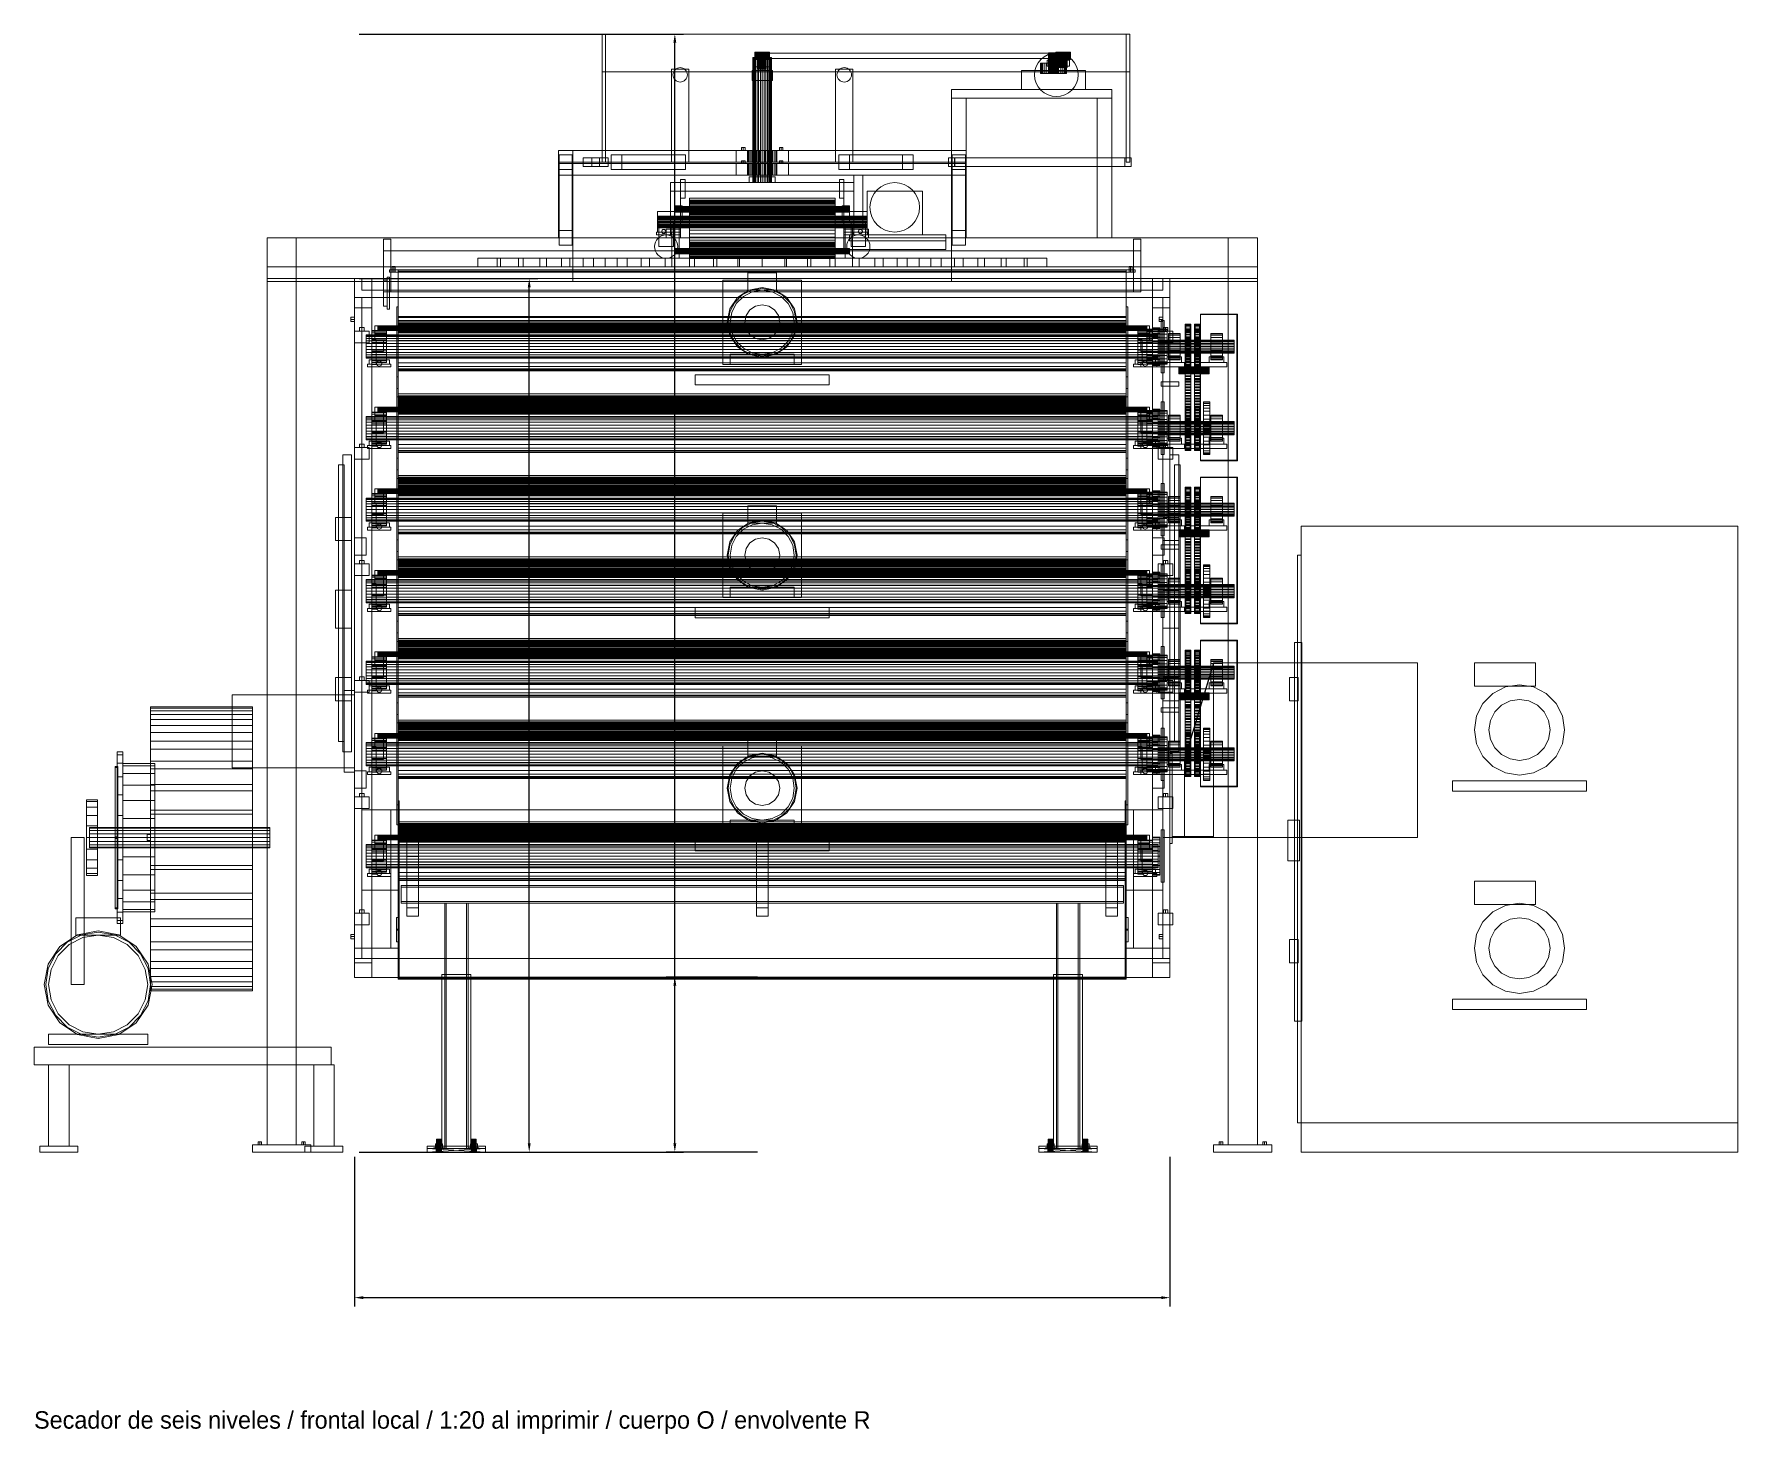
# Model space of a CAD drawing. Header units: millimetres. Extents: x -191664 to 191490, y -197311 to 10263.
# Drawn here: x 0 to 5850, y -142518 to -137710 of the extents above; entities that cross this region are included whole.
import ezdxf

# ---------------------------------------------------------------- set-up
doc = ezdxf.new("R2010")
doc.units = ezdxf.units.MM
for name, color, linetype, lineweight in [('COTAS_O', 1, 'Continuous', 0), ('COTAS_P', 1, 'Continuous', 0), ('COTAS_R', 1, 'Continuous', 0), ('DET_secador_frontal', 7, 'Continuous', 0), ('R15_COTAS_TRANSPORTE_P', 1, 'Continuous', 0), ('TEXTOS', 4, 'Continuous', 0)]:
    doc.layers.add(name, color=color, linetype=linetype, lineweight=lineweight)
doc.dimstyles.new('PLANTA_20', dxfattribs={"dimtxt": 50, "dimasz": 30, "dimexe": 30, "dimexo": 16, "dimgap": 20, "dimtad": 1, "dimtih": 1, "dimtoh": 1, "dimdec": 1, "dimzin": 0, "dimdsep": 46, "dimcen": 0.09, "dimadec": 0, "dimazin": 0, "dimtfac": 1, "dimtdec": 4, "dimtofl": 0, "dimtmove": 0, "dimatfit": 3, "dimfxl": 1, "dimtolj": 1, "dimtzin": 0, "dimarcsym": 0})

msp = doc.modelspace()

# ---------------------------------------------------------------- texts
at = {"layer": 'TEXTOS'}
msp.add_text('Secador de seis niveles / frontal local / 1:20 al imprimir / cuerpo O / envolvente R', height=60, dxfattribs=at).set_placement((0, -142500))

# ---------------------------------------------------------------- blocks, each defined once
blk = doc.blocks.new('*D95')
at = {"layer": 'COTAS_O', "color": 0, "lineweight": -2, "transparency": 16777216}
for p, q in [((1100, -141566), (1100, -142080)), ((3900, -141566), (3900, -142080)), ((1130, -142050), (3870, -142050))]:
    blk.add_line(p, q, dxfattribs=at)
at = {"layer": 'COTAS_O', "color": 0, "transparency": 16777216}
for points in [[(1130, -142045), (1130, -142055), (1100, -142050)], [(3870, -142045), (3870, -142055), (3900, -142050)]]:
    blk.add_solid(points, dxfattribs=at)
at = {"layer": 'Defpoints', "color": 0, "transparency": 16777216}
for p in [(1100, -141550), (3900, -141550), (3900, -142050)]:
    blk.add_point(p, dxfattribs=at)
blk = doc.blocks.new('*D96')
at = {"layer": 'COTAS_O', "color": 0, "lineweight": -2, "transparency": 16777216}
for p, q in [((1116, -138550), (1730, -138550)), ((1700, -141520), (1700, -138580)), ((1116, -141550), (1730, -141550))]:
    blk.add_line(p, q, dxfattribs=at)
at = {"layer": 'COTAS_O', "color": 0, "transparency": 16777216}
for points in [[(1695, -138580), (1705, -138580), (1700, -138550)], [(1695, -141520), (1705, -141520), (1700, -141550)]]:
    blk.add_solid(points, dxfattribs=at)
at = {"layer": 'Defpoints', "color": 0, "transparency": 16777216}
for p in [(1100, -138550), (1700, -138550), (1100, -141550)]:
    blk.add_point(p, dxfattribs=at)
blk = doc.blocks.new('*D97')
at = {"layer": 'COTAS_R', "color": 0, "lineweight": -2, "transparency": 16777216}
for p, q in [((1116, -137710), (2230, -137710)), ((2200, -141520), (2200, -137740)), ((1116, -141550), (2230, -141550))]:
    blk.add_line(p, q, dxfattribs=at)
at = {"layer": 'COTAS_R', "color": 0, "transparency": 16777216}
for points in [[(2195, -137740), (2205, -137740), (2200, -137710)], [(2195, -141520), (2205, -141520), (2200, -141550)]]:
    blk.add_solid(points, dxfattribs=at)
at = {"layer": 'Defpoints', "color": 0, "transparency": 16777216}
for p in [(1100, -137710), (2200, -137710), (1100, -141550)]:
    blk.add_point(p, dxfattribs=at)
blk = doc.blocks.new('*D98')
at = {"layer": 'COTAS_P', "color": 0, "lineweight": -2, "transparency": 16777216}
for p, q in [((2484, -140949), (2170, -140949)), ((2200, -141520), (2200, -140979)), ((2484, -141550), (2170, -141550))]:
    blk.add_line(p, q, dxfattribs=at)
at = {"layer": 'COTAS_P', "color": 0, "transparency": 16777216}
for points in [[(2195, -140979), (2205, -140979), (2200, -140949)], [(2195, -141520), (2205, -141520), (2200, -141550)]]:
    blk.add_solid(points, dxfattribs=at)
at = {"layer": 'Defpoints', "color": 0, "transparency": 16777216}
for p in [(2200, -140949), (2500, -140949), (2500, -141550)]:
    blk.add_point(p, dxfattribs=at)
blk = doc.blocks.new('*D99')
at = {"layer": 'COTAS_P', "color": 0, "lineweight": -2, "transparency": 16777216}
for p, q in [((2484, -138700), (2170, -138700)), ((2200, -141520), (2200, -138730)), ((2484, -141550), (2170, -141550))]:
    blk.add_line(p, q, dxfattribs=at)
at = {"layer": 'COTAS_P', "color": 0, "transparency": 16777216}
for points in [[(2195, -138730), (2205, -138730), (2200, -138700)], [(2195, -141520), (2205, -141520), (2200, -141550)]]:
    blk.add_solid(points, dxfattribs=at)
at = {"layer": 'Defpoints', "color": 0, "transparency": 16777216}
for p in [(2200, -138700), (2500, -138700), (2500, -141550)]:
    blk.add_point(p, dxfattribs=at)
blk = doc.blocks.new('*D100')
at = {"layer": 'COTAS_P', "color": 0, "lineweight": -2, "transparency": 16777216}
for p, q in [((2484, -140444), (2170, -140444)), ((2200, -141520), (2200, -140474)), ((2484, -141550), (2170, -141550))]:
    blk.add_line(p, q, dxfattribs=at)
at = {"layer": 'COTAS_P', "color": 0, "transparency": 16777216}
for points in [[(2195, -140474), (2205, -140474), (2200, -140444)], [(2195, -141520), (2205, -141520), (2200, -141550)]]:
    blk.add_solid(points, dxfattribs=at)
at = {"layer": 'Defpoints', "color": 0, "transparency": 16777216}
for p in [(2200, -140444), (2500, -140444), (2500, -141550)]:
    blk.add_point(p, dxfattribs=at)
blk = doc.blocks.new('*D131')
at = {"layer": 'Defpoints', "color": 0, "transparency": 16777216}
for p in [(1100, -183968.1), (1104.6, -184212), (1139.8, -184162.7), (1304.6, -184212), (1304.6, -184212)]:
    blk.add_point(p, dxfattribs=at)
at = {"layer": 'R15_COTAS_TRANSPORTE_P', "color": 0, "lineweight": -2, "transparency": 16777216}
blk.add_arc((1304.6, -184212), 172, 140.00345, 169.99655, dxfattribs=at)
at = {"layer": 'R15_COTAS_TRANSPORTE_P', "color": 0, "transparency": 16777216}
for points in [[(1169.3, -184097.9), (1176.3, -184105), (1194, -184080.2)], [(1140.2, -184182.6), (1130.2, -184181.7), (1132.6, -184212)]]:
    blk.add_solid(points, dxfattribs=at)
blk = doc.blocks.new('*D132')
at = {"layer": 'Defpoints', "color": 0, "transparency": 16777216}
for p in [(-500, -194490), (-500, -194490), (500, -194490), (203.3, -194656.7), (439.7, -194832)]:
    blk.add_point(p, dxfattribs=at)
at = {"layer": 'R15_COTAS_TRANSPORTE_P', "color": 0, "lineweight": -2, "transparency": 16777216}
blk.add_arc((-500, -194490), 722.8, 342.37834, 357.62166, dxfattribs=at)
at = {"layer": 'R15_COTAS_TRANSPORTE_P', "color": 0, "transparency": 16777216}
for points in [[(217.2, -194519.9), (227.1, -194520.1), (222.8, -194490)], [(193.6, -194710.4), (184.1, -194707.2), (179.2, -194737.2)]]:
    blk.add_solid(points, dxfattribs=at)
blk = doc.blocks.new('*D133')
at = {"layer": 'Defpoints', "color": 0, "transparency": 16777216}
for p in [(439.7, -194148), (217.9, -194406.1), (-500, -194490), (-500, -194490), (500, -194490)]:
    blk.add_point(p, dxfattribs=at)
at = {"layer": 'R15_COTAS_TRANSPORTE_P', "color": 0, "lineweight": -2, "transparency": 16777216}
blk.add_arc((-500, -194490), 722.8, 2.37834, 17.62166, dxfattribs=at)
at = {"layer": 'R15_COTAS_TRANSPORTE_P', "color": 0, "transparency": 16777216}
for points in [[(184.1, -194272.8), (193.6, -194269.6), (179.2, -194242.8)], [(227.1, -194459.9), (217.2, -194460.1), (222.8, -194490)]]:
    blk.add_solid(points, dxfattribs=at)

# ---------------------------------------------------------------- dimensions: what is measured, and where the dimension line sits
at = {"layer": 'COTAS_O'}
for p2, distance, picture, middle in [((1100, -138550), -600, '*D96', (1700, -140050)), ((3900, -141550), -500, '*D95', (2500, -142050))]:
    dim = msp.add_aligned_dim(p1=(1100, -141550), p2=p2, distance=distance, text='<> O', dimstyle='PLANTA_20', dxfattribs=at)
    dim.commit()
    dim.dimension.update_dxf_attribs({"geometry": picture, "text_midpoint": middle})
at = {"layer": 'COTAS_P'}
for p2, picture, middle in [((2500, -138700), '*D99', (2200, -140125)), ((2500, -140444), '*D100', (2200, -140997)), ((2500, -140949), '*D98', (2200, -141249.5))]:
    dim = msp.add_aligned_dim(p1=(2500, -141550), p2=p2, distance=300, text='<> P', dimstyle='PLANTA_20', dxfattribs=at)
    dim.commit()
    dim.dimension.update_dxf_attribs({"geometry": picture, "text_midpoint": middle})
at = {"layer": 'COTAS_R'}
dim = msp.add_aligned_dim(p1=(1100, -141550), p2=(1100, -137710), distance=-1100, text='<> R', dimstyle='PLANTA_20', dxfattribs=at)
dim.commit()
dim.dimension.update_dxf_attribs({"geometry": '*D97', "text_midpoint": (2200, -139630)})
at = {"layer": 'R15_COTAS_TRANSPORTE_P'}
for base, line1, line2, picture, middle in [((217.89, -194406.09), ((-500, -194490), (500, -194490)), ((-500, -194490), (439.69, -194147.98)), '*D133', (191490.46, -33543.69)), ((203.29, -194656.68), ((-500, -194490), (500, -194490)), ((-500, -194490), (439.69, -194832.02)), '*D132', (-191664.11, -34001.98)), ((1139.8, -184162.66), ((1304.62, -184212), (1104.62, -184212)), ((1304.62, -184212), (1100, -183968.15)), '*D131', (-166426.35, -78863.51))]:
    dim = msp.add_angular_dim_2l(base=base, line1=line1, line2=line2, dimstyle='PLANTA_20', dxfattribs=at)
    dim.commit()
    dim.dimension.update_dxf_attribs({"geometry": picture, "text_midpoint": middle})

# ---------------------------------------------------------------- linework, layer by layer
at = {"layer": 'DET_secador_frontal', "color": 33, "true_color": 0xb6a25b}
for p, q in [((1950, -137710), (1962, -137710)), ((1950, -137840), (1950, -137710)), ((1950, -137710), (3762, -137710)), ((1962, -137840), (1962, -137710)), ((3750, -137710), (3762, -137710)), ((3750, -137840), (3750, -137710)), ((3762, -137840), (3762, -137710)), ((1950, -137840), (1962, -137840)), ((1950, -137840), (3762, -137840)), ((3750, -137840), (3762, -137840))]:
    msp.add_line(p, q, dxfattribs=at)
at = {"layer": 'DET_secador_frontal', "color": 149, "true_color": 0x343e42}
for p, q in [((2208.75, -137826.9), (2213.44, -137825.48)), ((2213.44, -137825.48), (2218.32, -137825)), ((2218.32, -137825), (2223.19, -137825.48)), ((2223.19, -137825.48), (2227.88, -137826.9)), ((2772.12, -137826.9), (2776.81, -137825.48)), ((2776.81, -137825.48), (2781.68, -137825)), ((2781.68, -137825), (2786.56, -137825.48)), ((2786.56, -137825.48), (2791.25, -137826.9)), ((2193.32, -137850), (2193.8, -137845.12)), ((2193.8, -137854.88), (2193.32, -137850)), ((2193.8, -137845.12), (2195.22, -137840.43)), ((2195.22, -137859.57), (2193.8, -137854.88)), ((2195.22, -137840.43), (2197.53, -137836.11)), ((2197.53, -137863.89), (2195.22, -137859.57)), ((2197.53, -137836.11), (2200.64, -137832.32)), ((2200.64, -137867.68), (2197.53, -137863.89)), ((2200.64, -137832.32), (2204.43, -137829.21)), ((2204.43, -137870.79), (2200.64, -137867.68)), ((2204.43, -137829.21), (2208.75, -137826.9)), ((2208.75, -137873.1), (2204.43, -137870.79)), ((2213.44, -137874.52), (2208.75, -137873.1)), ((2218.32, -137875), (2213.44, -137874.52)), ((2223.19, -137874.52), (2218.32, -137875)), ((2227.88, -137873.1), (2223.19, -137874.52)), ((2227.88, -137826.9), (2232.21, -137829.21)), ((2232.21, -137870.79), (2227.88, -137873.1)), ((2232.21, -137829.21), (2235.99, -137832.32)), ((2235.99, -137867.68), (2232.21, -137870.79)), ((2235.99, -137832.32), (2239.1, -137836.11)), ((2239.1, -137863.89), (2235.99, -137867.68)), ((2239.1, -137836.11), (2241.41, -137840.43)), ((2241.41, -137859.57), (2239.1, -137863.89)), ((2241.41, -137840.43), (2242.84, -137845.12)), ((2242.84, -137854.88), (2241.41, -137859.57)), ((2242.84, -137845.12), (2243.32, -137850)), ((2243.32, -137850), (2242.84, -137854.88)), ((2756.68, -137850), (2757.16, -137845.12)), ((2757.16, -137854.88), (2756.68, -137850)), ((2757.16, -137845.12), (2758.59, -137840.43)), ((2758.59, -137859.57), (2757.16, -137854.88)), ((2758.59, -137840.43), (2760.9, -137836.11)), ((2760.9, -137863.89), (2758.59, -137859.57)), ((2760.9, -137836.11), (2764.01, -137832.32)), ((2764.01, -137867.68), (2760.9, -137863.89)), ((2764.01, -137832.32), (2767.79, -137829.21)), ((2767.79, -137870.79), (2764.01, -137867.68)), ((2767.79, -137829.21), (2772.12, -137826.9)), ((2772.12, -137873.1), (2767.79, -137870.79)), ((2776.81, -137874.52), (2772.12, -137873.1)), ((2781.68, -137875), (2776.81, -137874.52)), ((2786.56, -137874.52), (2781.68, -137875)), ((2791.25, -137873.1), (2786.56, -137874.52)), ((2791.25, -137826.9), (2795.57, -137829.21)), ((2795.57, -137870.79), (2791.25, -137873.1)), ((2795.57, -137829.21), (2799.36, -137832.32)), ((2799.36, -137867.68), (2795.57, -137870.79)), ((2799.36, -137832.32), (2802.47, -137836.11)), ((2802.47, -137863.89), (2799.36, -137867.68)), ((2802.47, -137836.11), (2804.78, -137840.43)), ((2804.78, -137859.57), (2802.47, -137863.89)), ((2804.78, -137840.43), (2806.2, -137845.12)), ((2806.2, -137854.88), (2804.78, -137859.57)), ((2806.2, -137845.12), (2806.68, -137850)), ((2806.68, -137850), (2806.2, -137854.88))]:
    msp.add_line(p, q, dxfattribs=at)
at = {"layer": 'DET_secador_frontal', "color": 253, "true_color": 0xa8b4b9}
for p, q in [((2468.61, -137790), (2468, -137790)), ((2468, -138220), (2468, -137790)), ((2470.44, -137790), (2468.61, -137790)), ((2468.61, -138220), (2468.61, -137790)), ((2473.39, -137790), (2470.44, -137790)), ((2470.44, -138220), (2470.44, -137790)), ((2477.37, -137790), (2473.39, -137790)), ((2473.39, -138220), (2473.39, -137790)), ((2482.22, -137790), (2477.37, -137790)), ((2477.37, -138220), (2477.37, -137790)), ((2487.75, -137790), (2482.22, -137790)), ((2482.22, -138220), (2482.22, -137790)), ((2486.27, -137780), (2486, -137780)), ((2486, -137830), (2486, -137780)), ((2487.07, -137780), (2486.27, -137780)), ((2486.27, -137830), (2486.27, -137780)), ((2488.36, -137780), (2487.07, -137780)), ((2487.07, -137830), (2487.07, -137780)), ((2493.76, -137790), (2487.75, -137790)), ((2487.75, -138220), (2487.75, -137790)), ((2490.1, -137780), (2488.36, -137780)), ((2488.36, -137830), (2488.36, -137780)), ((2492.22, -137780), (2490.1, -137780)), ((2490.1, -137830), (2490.1, -137780)), ((2494.64, -137780), (2492.22, -137780)), ((2492.22, -137830), (2492.22, -137780)), ((2500, -137790), (2493.76, -137790)), ((2493.76, -138220), (2493.76, -137790)), ((2497.27, -137780), (2494.64, -137780)), ((2494.64, -137830), (2494.64, -137780)), ((2500, -137780), (2497.27, -137780)), ((2497.27, -137830), (2497.27, -137780)), ((2500, -137780), (2502.73, -137780)), ((2500, -137780), (2500, -137830)), ((2500, -137790), (2506.24, -137790)), ((2500, -137790), (2500, -138220)), ((2502.73, -137780), (2505.36, -137780)), ((2502.73, -137830), (2502.73, -137780)), ((2505.36, -137780), (2507.78, -137780)), ((2505.36, -137830), (2505.36, -137780)), ((2506.24, -137790), (2512.25, -137790)), ((2506.24, -138220), (2506.24, -137790)), ((2507.78, -137780), (2509.9, -137780)), ((2507.78, -137830), (2507.78, -137780)), ((2509.9, -137780), (2511.64, -137780)), ((2509.9, -137830), (2509.9, -137780)), ((2511.64, -137780), (2512.93, -137780)), ((2511.64, -137830), (2511.64, -137780)), ((2512.25, -137790), (2517.78, -137790)), ((2512.25, -138220), (2512.25, -137790)), ((2512.93, -137780), (2513.73, -137780)), ((2512.93, -137830), (2512.93, -137780)), ((2513.73, -137780), (2514, -137780)), ((2513.73, -137830), (2513.73, -137780)), ((2514, -137830), (2514, -137780)), ((2517.78, -137790), (2522.63, -137790)), ((2517.78, -138220), (2517.78, -137790)), ((2522.63, -137790), (2526.61, -137790)), ((2522.63, -138220), (2522.63, -137790)), ((2526.61, -137790), (2529.56, -137790)), ((2526.61, -138220), (2526.61, -137790)), ((2529.56, -137790), (2531.39, -137790)), ((2529.56, -138220), (2529.56, -137790)), ((2531.39, -137790), (2532, -137790)), ((2531.39, -138220), (2531.39, -137790)), ((2532, -138220), (2532, -137790)), ((3519.34, -137775), (3519.07, -137775)), ((3519.07, -137825), (3519.07, -137775)), ((3519.34, -137825), (3519.07, -137825)), ((3520.13, -137775), (3519.34, -137775)), ((3519.34, -137825), (3519.34, -137775)), ((3520.13, -137825), (3519.34, -137825)), ((3521.43, -137775), (3520.13, -137775)), ((3520.13, -137825), (3520.13, -137775)), ((3521.43, -137825), (3520.13, -137825)), ((3523.17, -137775), (3521.43, -137775)), ((3521.43, -137825), (3521.43, -137775)), ((3523.17, -137825), (3521.43, -137825)), ((3525.29, -137775), (3523.17, -137775)), ((3523.17, -137825), (3523.17, -137775)), ((3525.29, -137825), (3523.17, -137825)), ((3527.71, -137775), (3525.29, -137775)), ((3525.29, -137825), (3525.29, -137775)), ((3527.71, -137825), (3525.29, -137825)), ((3530.34, -137775), (3527.71, -137775)), ((3527.71, -137825), (3527.71, -137775)), ((3530.34, -137825), (3527.71, -137825)), ((3533.07, -137775), (3530.34, -137775)), ((3530.34, -137825), (3530.34, -137775)), ((3530.34, -137825), (3533.07, -137825)), ((3533.07, -137775), (3535.8, -137775)), ((3533.07, -137775), (3533.07, -137825)), ((3533.07, -137825), (3535.8, -137825)), ((3535.8, -137775), (3538.42, -137775)), ((3535.8, -137825), (3535.8, -137775)), ((3535.8, -137825), (3538.42, -137825)), ((3538.42, -137775), (3540.84, -137775)), ((3538.42, -137825), (3538.42, -137775)), ((3538.42, -137825), (3540.84, -137825)), ((3540.84, -137775), (3542.97, -137775)), ((3540.84, -137825), (3540.84, -137775)), ((3540.84, -137825), (3542.97, -137825)), ((3542.97, -137775), (3544.71, -137775)), ((3542.97, -137825), (3542.97, -137775)), ((3542.97, -137825), (3544.71, -137825)), ((3544.71, -137775), (3546, -137775)), ((3544.71, -137825), (3544.71, -137775)), ((3544.71, -137825), (3546, -137825)), ((3546, -137775), (3546.8, -137775)), ((3546, -137825), (3546, -137775)), ((3546, -137825), (3546.8, -137825)), ((3546.8, -137775), (3547.07, -137775)), ((3546.8, -137825), (3546.8, -137775)), ((3546.8, -137825), (3547.07, -137825)), ((3547.07, -137825), (3547.07, -137775)), ((2486.27, -137830), (2486, -137830)), ((2487.07, -137830), (2486.27, -137830)), ((2488.36, -137830), (2487.07, -137830)), ((2490.1, -137830), (2488.36, -137830)), ((2492.22, -137830), (2490.1, -137830)), ((2494.64, -137830), (2492.22, -137830)), ((2497.27, -137830), (2494.64, -137830)), ((2497.27, -137830), (2500, -137830)), ((2500, -137830), (2502.73, -137830)), ((2502.73, -137830), (2505.36, -137830)), ((2505.36, -137830), (2507.78, -137830)), ((2507.78, -137830), (2509.9, -137830)), ((2509.9, -137830), (2511.64, -137830)), ((2511.64, -137830), (2512.93, -137830)), ((2512.93, -137830), (2513.73, -137830)), ((2513.73, -137830), (2514, -137830)), ((2468.61, -138220), (2468, -138220)), ((2470.44, -138220), (2468.61, -138220)), ((2473.39, -138220), (2470.44, -138220)), ((2477.37, -138220), (2473.39, -138220)), ((2482.22, -138220), (2477.37, -138220)), ((2487.75, -138220), (2482.22, -138220)), ((2493.76, -138220), (2487.75, -138220)), ((2493.76, -138220), (2500, -138220)), ((2500, -138220), (2506.24, -138220)), ((2506.24, -138220), (2512.25, -138220)), ((2512.25, -138220), (2517.78, -138220)), ((2517.78, -138220), (2522.63, -138220)), ((2522.63, -138220), (2526.61, -138220)), ((2526.61, -138220), (2529.56, -138220)), ((2529.56, -138220), (2531.39, -138220)), ((2531.39, -138220), (2532, -138220)), ((2250, -138281.44), (2250, -138280)), ((2250, -138280.61), (2250, -138280)), ((2250, -138282.44), (2250, -138280.61)), ((2750, -138280.61), (2250, -138280.61)), ((2250, -138285.71), (2250, -138281.44)), ((2750, -138281.44), (2250, -138281.44)), ((2250, -138285.39), (2250, -138282.44)), ((2750, -138282.44), (2250, -138282.44)), ((2250, -138289.37), (2250, -138285.39)), ((2750, -138285.39), (2250, -138285.39)), ((2250, -138292.64), (2250, -138285.71)), ((2750, -138285.71), (2250, -138285.71)), ((2250, -138294.22), (2250, -138289.37)), ((2750, -138289.37), (2250, -138289.37)), ((2250, -138301.97), (2250, -138292.64)), ((2750, -138292.64), (2250, -138292.64)), ((2750, -138281.44), (2750, -138280)), ((2750, -138280.61), (2750, -138280)), ((2750, -138282.44), (2750, -138280.61)), ((2750, -138285.71), (2750, -138281.44)), ((2750, -138285.39), (2750, -138282.44)), ((2750, -138289.37), (2750, -138285.39)), ((2750, -138292.64), (2750, -138285.71)), ((2750, -138294.22), (2750, -138289.37)), ((2750, -138301.97), (2750, -138292.64)), ((2140, -138335.38), (2140, -138335)), ((2860, -138335), (2140, -138335)), ((2140, -138336.52), (2140, -138335.38)), ((2860, -138335.38), (2140, -138335.38)), ((2140, -138338.37), (2140, -138336.52)), ((2860, -138336.52), (2140, -138336.52)), ((2140, -138340.86), (2140, -138338.37)), ((2860, -138338.37), (2140, -138338.37)), ((2140, -138343.89), (2140, -138340.86)), ((2860, -138340.86), (2140, -138340.86)), ((2140, -138347.35), (2140, -138343.89)), ((2860, -138343.89), (2140, -138343.89)), ((2140, -138351.1), (2140, -138347.35)), ((2860, -138347.35), (2140, -138347.35)), ((2140, -138355), (2140, -138351.1)), ((2860, -138351.1), (2140, -138351.1)), ((2200, -138302.19), (2200, -138302)), ((2800, -138302), (2200, -138302)), ((2200, -138302.76), (2200, -138302.19)), ((2800, -138302.19), (2200, -138302.19)), ((2200, -138303.69), (2200, -138302.76)), ((2800, -138302.76), (2200, -138302.76)), ((2200, -138304.93), (2200, -138303.69)), ((2800, -138303.69), (2200, -138303.69)), ((2200, -138306.44), (2200, -138304.93)), ((2800, -138304.93), (2200, -138304.93)), ((2200, -138308.17), (2200, -138306.44)), ((2800, -138306.44), (2200, -138306.44)), ((2200, -138310.05), (2200, -138308.17)), ((2800, -138308.17), (2200, -138308.17)), ((2200, -138312), (2200, -138310.05)), ((2800, -138310.05), (2200, -138310.05)), ((2200, -138312), (2200, -138313.95)), ((2200, -138312), (2800, -138312)), ((2200, -138313.95), (2200, -138315.83)), ((2800, -138313.95), (2200, -138313.95)), ((2200, -138315.83), (2200, -138317.56)), ((2800, -138315.83), (2200, -138315.83)), ((2200, -138317.56), (2200, -138319.07)), ((2800, -138317.56), (2200, -138317.56)), ((2200, -138319.07), (2200, -138320.31)), ((2800, -138319.07), (2200, -138319.07)), ((2200, -138320.31), (2200, -138321.24)), ((2800, -138320.31), (2200, -138320.31)), ((2200, -138321.24), (2200, -138321.81)), ((2800, -138321.24), (2200, -138321.24)), ((2200, -138321.81), (2200, -138322)), ((2800, -138321.81), (2200, -138321.81)), ((2800, -138322), (2200, -138322)), ((2250, -138299.75), (2250, -138294.22)), ((2750, -138294.22), (2250, -138294.22)), ((2250, -138305.76), (2250, -138299.75)), ((2750, -138299.75), (2250, -138299.75)), ((2250, -138313.33), (2250, -138301.97)), ((2750, -138301.97), (2250, -138301.97)), ((2250, -138312), (2250, -138305.76)), ((2750, -138305.76), (2250, -138305.76)), ((2250, -138312), (2250, -138318.24)), ((2250, -138312), (2750, -138312)), ((2250, -138326.3), (2250, -138313.33)), ((2750, -138313.33), (2250, -138313.33)), ((2250, -138318.24), (2250, -138324.25)), ((2750, -138318.24), (2250, -138318.24)), ((2250, -138324.25), (2250, -138329.78)), ((2750, -138324.25), (2250, -138324.25)), ((2250, -138340.37), (2250, -138326.3)), ((2750, -138326.3), (2250, -138326.3)), ((2250, -138329.78), (2250, -138334.63)), ((2750, -138329.78), (2250, -138329.78)), ((2250, -138334.63), (2250, -138338.61)), ((2750, -138334.63), (2250, -138334.63)), ((2250, -138338.61), (2250, -138341.56)), ((2750, -138338.61), (2250, -138338.61)), ((2250, -138355), (2250, -138340.37)), ((2750, -138340.37), (2250, -138340.37)), ((2250, -138341.56), (2250, -138343.39)), ((2750, -138341.56), (2250, -138341.56)), ((2250, -138343.39), (2250, -138344)), ((2750, -138343.39), (2250, -138343.39)), ((2750, -138344), (2250, -138344)), ((2750, -138299.75), (2750, -138294.22)), ((2750, -138305.76), (2750, -138299.75)), ((2750, -138313.33), (2750, -138301.97)), ((2750, -138312), (2750, -138305.76)), ((2750, -138318.24), (2750, -138312)), ((2750, -138326.3), (2750, -138313.33)), ((2750, -138318.24), (2750, -138324.25)), ((2750, -138324.25), (2750, -138329.78)), ((2750, -138340.37), (2750, -138326.3)), ((2750, -138329.78), (2750, -138334.63)), ((2750, -138334.63), (2750, -138338.61)), ((2750, -138338.61), (2750, -138341.56)), ((2750, -138355), (2750, -138340.37)), ((2750, -138341.56), (2750, -138343.39)), ((2750, -138343.39), (2750, -138344)), ((2800, -138302.19), (2800, -138302)), ((2800, -138302.76), (2800, -138302.19)), ((2800, -138303.69), (2800, -138302.76)), ((2800, -138304.93), (2800, -138303.69)), ((2800, -138306.44), (2800, -138304.93)), ((2800, -138308.17), (2800, -138306.44)), ((2800, -138310.05), (2800, -138308.17)), ((2800, -138312), (2800, -138310.05)), ((2800, -138313.95), (2800, -138312)), ((2800, -138313.95), (2800, -138315.83)), ((2800, -138315.83), (2800, -138317.56)), ((2800, -138317.56), (2800, -138319.07)), ((2800, -138319.07), (2800, -138320.31)), ((2800, -138320.31), (2800, -138321.24)), ((2800, -138321.24), (2800, -138321.81)), ((2800, -138321.81), (2800, -138322)), ((2860, -138335.38), (2860, -138335)), ((2860, -138336.52), (2860, -138335.38)), ((2860, -138338.37), (2860, -138336.52)), ((2860, -138340.86), (2860, -138338.37)), ((2860, -138343.89), (2860, -138340.86)), ((2860, -138347.35), (2860, -138343.89)), ((2860, -138351.1), (2860, -138347.35)), ((2860, -138355), (2860, -138351.1)), ((2140, -138355), (2140, -138358.9)), ((2140, -138355), (2860, -138355)), ((2140, -138358.9), (2140, -138362.65)), ((2860, -138358.9), (2140, -138358.9)), ((2140, -138362.65), (2140, -138366.11)), ((2860, -138362.65), (2140, -138362.65)), ((2140, -138366.11), (2140, -138369.14)), ((2860, -138366.11), (2140, -138366.11)), ((2140, -138369.14), (2140, -138371.63)), ((2860, -138369.14), (2140, -138369.14)), ((2140, -138371.63), (2140, -138373.48)), ((2860, -138371.63), (2140, -138371.63)), ((2140, -138373.48), (2140, -138374.62)), ((2860, -138373.48), (2140, -138373.48)), ((2140, -138374.62), (2140, -138375)), ((2860, -138374.62), (2140, -138374.62)), ((2860, -138375), (2140, -138375)), ((2141.72, -138411.72), (2147.78, -138406.74)), ((2147.78, -138406.74), (2154.69, -138403.04)), ((2154.69, -138403.04), (2162.2, -138400.77)), ((2155, -138388), (2155.13, -138386.63)), ((2155.13, -138389.37), (2155, -138388)), ((2155.13, -138386.63), (2155.53, -138385.32)), ((2155.53, -138390.68), (2155.13, -138389.37)), ((2155.53, -138385.32), (2156.18, -138384.11)), ((2156.18, -138391.89), (2155.53, -138390.68)), ((2156.18, -138384.11), (2157.05, -138383.05)), ((2157.05, -138392.95), (2156.18, -138391.89)), ((2157.05, -138383.05), (2158.11, -138382.18)), ((2158.11, -138393.82), (2157.05, -138392.95)), ((2158.11, -138382.18), (2159.32, -138381.53)), ((2159.32, -138394.47), (2158.11, -138393.82)), ((2159.32, -138381.53), (2160.63, -138381.13)), ((2160.63, -138394.87), (2159.32, -138394.47)), ((2160.63, -138381.13), (2162, -138381)), ((2162, -138395), (2160.63, -138394.87)), ((2162, -138381), (2163.37, -138381.13)), ((2163.37, -138394.87), (2162, -138395)), ((2162.2, -138400.77), (2170, -138400)), ((2163.37, -138381.13), (2164.68, -138381.53)), ((2164.68, -138394.47), (2163.37, -138394.87)), ((2164.68, -138381.53), (2165.89, -138382.18)), ((2165.89, -138393.82), (2164.68, -138394.47)), ((2165.89, -138382.18), (2166.95, -138383.05)), ((2166.95, -138392.95), (2165.89, -138393.82)), ((2166.95, -138383.05), (2167.82, -138384.11)), ((2167.82, -138391.89), (2166.95, -138392.95)), ((2167.82, -138384.11), (2168.47, -138385.32)), ((2168.47, -138390.68), (2167.82, -138391.89)), ((2168.47, -138385.32), (2168.87, -138386.63)), ((2168.87, -138389.37), (2168.47, -138390.68)), ((2168.87, -138386.63), (2169, -138388)), ((2169, -138388), (2168.87, -138389.37)), ((2170, -138400), (2177.8, -138400.77)), ((2177.8, -138400.77), (2185.31, -138403.04)), ((2185.31, -138403.04), (2192.22, -138406.74)), ((2192.22, -138406.74), (2198.28, -138411.72)), ((2250, -138355), (2250, -138369.63)), ((2250, -138355), (2750, -138355)), ((2250, -138369.63), (2250, -138383.7)), ((2750, -138369.63), (2250, -138369.63)), ((2250, -138383.7), (2250, -138396.67)), ((2750, -138383.7), (2250, -138383.7)), ((2250, -138396.67), (2250, -138408.03)), ((2750, -138396.67), (2250, -138396.67)), ((2250, -138408.03), (2250, -138417.36)), ((2750, -138408.03), (2250, -138408.03)), ((2750, -138369.63), (2750, -138355)), ((2750, -138369.63), (2750, -138383.7)), ((2750, -138383.7), (2750, -138396.67)), ((2750, -138396.67), (2750, -138408.03)), ((2750, -138408.03), (2750, -138417.36)), ((2801.72, -138411.72), (2807.78, -138406.74)), ((2807.78, -138406.74), (2814.69, -138403.04)), ((2814.69, -138403.04), (2822.2, -138400.77)), ((2822.2, -138400.77), (2830, -138400)), ((2830, -138388), (2830.13, -138386.63)), ((2830.13, -138389.37), (2830, -138388)), ((2830, -138400), (2837.8, -138400.77)), ((2830.13, -138386.63), (2830.53, -138385.32)), ((2830.53, -138390.68), (2830.13, -138389.37)), ((2830.53, -138385.32), (2831.18, -138384.11)), ((2831.18, -138391.89), (2830.53, -138390.68)), ((2831.18, -138384.11), (2832.05, -138383.05)), ((2832.05, -138392.95), (2831.18, -138391.89)), ((2832.05, -138383.05), (2833.11, -138382.18)), ((2833.11, -138393.82), (2832.05, -138392.95)), ((2833.11, -138382.18), (2834.32, -138381.53)), ((2834.32, -138394.47), (2833.11, -138393.82)), ((2834.32, -138381.53), (2835.63, -138381.13)), ((2835.63, -138394.87), (2834.32, -138394.47)), ((2835.63, -138381.13), (2837, -138381)), ((2837, -138395), (2835.63, -138394.87)), ((2837, -138381), (2838.37, -138381.13)), ((2838.37, -138394.87), (2837, -138395)), ((2837.8, -138400.77), (2845.31, -138403.04)), ((2838.37, -138381.13), (2839.68, -138381.53)), ((2839.68, -138394.47), (2838.37, -138394.87)), ((2839.68, -138381.53), (2840.89, -138382.18)), ((2840.89, -138393.82), (2839.68, -138394.47)), ((2840.89, -138382.18), (2841.95, -138383.05)), ((2841.95, -138392.95), (2840.89, -138393.82)), ((2841.95, -138383.05), (2842.82, -138384.11)), ((2842.82, -138391.89), (2841.95, -138392.95)), ((2842.82, -138384.11), (2843.47, -138385.32)), ((2843.47, -138390.68), (2842.82, -138391.89)), ((2843.47, -138385.32), (2843.87, -138386.63)), ((2843.87, -138389.37), (2843.47, -138390.68)), ((2843.87, -138386.63), (2844, -138388)), ((2844, -138388), (2843.87, -138389.37)), ((2845.31, -138403.04), (2852.22, -138406.74)), ((2852.22, -138406.74), (2858.28, -138411.72)), ((2860, -138358.9), (2860, -138355)), ((2860, -138358.9), (2860, -138362.65)), ((2860, -138362.65), (2860, -138366.11)), ((2860, -138366.11), (2860, -138369.14)), ((2860, -138369.14), (2860, -138371.63)), ((2860, -138371.63), (2860, -138373.48)), ((2860, -138373.48), (2860, -138374.62)), ((2860, -138374.62), (2860, -138375)), ((2130, -138440), (2130.77, -138432.2)), ((2130.77, -138447.8), (2130, -138440)), ((2130.77, -138432.2), (2133.04, -138424.69)), ((2133.04, -138455.31), (2130.77, -138447.8)), ((2133.04, -138424.69), (2136.74, -138417.78)), ((2136.74, -138462.22), (2133.04, -138455.31)), ((2136.74, -138417.78), (2141.72, -138411.72)), ((2141.72, -138468.28), (2136.74, -138462.22)), ((2147.78, -138473.26), (2141.72, -138468.28)), ((2198.28, -138468.28), (2192.22, -138473.26)), ((2198.28, -138411.72), (2203.26, -138417.78)), ((2203.26, -138462.22), (2198.28, -138468.28)), ((2200, -138447.17), (2200, -138447)), ((2800, -138447), (2200, -138447)), ((2200, -138447.69), (2200, -138447.17)), ((2800, -138447.17), (2200, -138447.17)), ((2200, -138448.52), (2200, -138447.69)), ((2800, -138447.69), (2200, -138447.69)), ((2200, -138449.64), (2200, -138448.52)), ((2800, -138448.52), (2200, -138448.52)), ((2200, -138451), (2200, -138449.64)), ((2800, -138449.64), (2200, -138449.64)), ((2200, -138452.56), (2200, -138451)), ((2800, -138451), (2200, -138451)), ((2200, -138454.24), (2200, -138452.56)), ((2800, -138452.56), (2200, -138452.56)), ((2200, -138456), (2200, -138454.24)), ((2800, -138454.24), (2200, -138454.24)), ((2200, -138456), (2200, -138457.76)), ((2200, -138456), (2800, -138456)), ((2200, -138457.76), (2200, -138459.44)), ((2800, -138457.76), (2200, -138457.76)), ((2200, -138459.44), (2200, -138461)), ((2800, -138459.44), (2200, -138459.44)), ((2200, -138461), (2200, -138462.36)), ((2800, -138461), (2200, -138461)), ((2200, -138462.36), (2200, -138463.48)), ((2800, -138462.36), (2200, -138462.36)), ((2200, -138463.48), (2200, -138464.31)), ((2800, -138463.48), (2200, -138463.48)), ((2200, -138464.31), (2200, -138464.83)), ((2800, -138464.31), (2200, -138464.31)), ((2200, -138464.83), (2200, -138465)), ((2800, -138464.83), (2200, -138464.83)), ((2800, -138465), (2200, -138465)), ((2203.26, -138417.78), (2206.96, -138424.69)), ((2206.96, -138455.31), (2203.26, -138462.22)), ((2206.96, -138424.69), (2209.23, -138432.2)), ((2209.23, -138447.8), (2206.96, -138455.31)), ((2209.23, -138432.2), (2210, -138440)), ((2210, -138440), (2209.23, -138447.8)), ((2250, -138417.36), (2250, -138424.29)), ((2750, -138417.36), (2250, -138417.36)), ((2250, -138424.29), (2250, -138428.56)), ((2750, -138424.29), (2250, -138424.29)), ((2250, -138428.56), (2250, -138430)), ((2750, -138428.56), (2250, -138428.56)), ((2750, -138430), (2250, -138430)), ((2250, -138431.48), (2250, -138431)), ((2250, -138432.9), (2250, -138431.48)), ((2750, -138431.48), (2250, -138431.48)), ((2250, -138435.21), (2250, -138432.9)), ((2750, -138432.9), (2250, -138432.9)), ((2250, -138438.32), (2250, -138435.21)), ((2750, -138435.21), (2250, -138435.21)), ((2250, -138442.11), (2250, -138438.32)), ((2750, -138438.32), (2250, -138438.32)), ((2250, -138446.43), (2250, -138442.11)), ((2750, -138442.11), (2250, -138442.11)), ((2250, -138451.12), (2250, -138446.43)), ((2750, -138446.43), (2250, -138446.43)), ((2250, -138456), (2250, -138451.12)), ((2750, -138451.12), (2250, -138451.12)), ((2250, -138456), (2250, -138460.88)), ((2250, -138456), (2750, -138456)), ((2250, -138460.88), (2250, -138465.57)), ((2750, -138460.88), (2250, -138460.88)), ((2250, -138465.57), (2250, -138469.89)), ((2750, -138465.57), (2250, -138465.57)), ((2750, -138417.36), (2750, -138424.29)), ((2750, -138424.29), (2750, -138428.56)), ((2750, -138428.56), (2750, -138430)), ((2750, -138431.48), (2750, -138431)), ((2750, -138432.9), (2750, -138431.48)), ((2750, -138435.21), (2750, -138432.9)), ((2750, -138438.32), (2750, -138435.21)), ((2750, -138442.11), (2750, -138438.32)), ((2750, -138446.43), (2750, -138442.11)), ((2750, -138451.12), (2750, -138446.43)), ((2750, -138456), (2750, -138451.12)), ((2750, -138460.88), (2750, -138456)), ((2750, -138460.88), (2750, -138465.57)), ((2750, -138465.57), (2750, -138469.89)), ((2790, -138440), (2790.77, -138432.2)), ((2790.77, -138447.8), (2790, -138440)), ((2790.77, -138432.2), (2793.04, -138424.69)), ((2793.04, -138455.31), (2790.77, -138447.8)), ((2793.04, -138424.69), (2796.74, -138417.78)), ((2796.74, -138462.22), (2793.04, -138455.31)), ((2796.74, -138417.78), (2801.72, -138411.72)), ((2801.72, -138468.28), (2796.74, -138462.22)), ((2800, -138447.17), (2800, -138447)), ((2800, -138447.69), (2800, -138447.17)), ((2800, -138448.52), (2800, -138447.69)), ((2800, -138449.64), (2800, -138448.52)), ((2800, -138451), (2800, -138449.64)), ((2800, -138452.56), (2800, -138451)), ((2800, -138454.24), (2800, -138452.56)), ((2800, -138456), (2800, -138454.24)), ((2800, -138457.76), (2800, -138456)), ((2800, -138457.76), (2800, -138459.44)), ((2800, -138459.44), (2800, -138461)), ((2800, -138461), (2800, -138462.36)), ((2800, -138462.36), (2800, -138463.48)), ((2800, -138463.48), (2800, -138464.31)), ((2800, -138464.31), (2800, -138464.83)), ((2800, -138464.83), (2800, -138465)), ((2807.78, -138473.26), (2801.72, -138468.28)), ((2858.28, -138468.28), (2852.22, -138473.26)), ((2858.28, -138411.72), (2863.26, -138417.78)), ((2863.26, -138462.22), (2858.28, -138468.28)), ((2863.26, -138417.78), (2866.96, -138424.69)), ((2866.96, -138455.31), (2863.26, -138462.22)), ((2866.96, -138424.69), (2869.23, -138432.2)), ((2869.23, -138447.8), (2866.96, -138455.31)), ((2869.23, -138432.2), (2870, -138440)), ((2870, -138440), (2869.23, -138447.8)), ((2154.69, -138476.96), (2147.78, -138473.26)), ((2162.2, -138479.23), (2154.69, -138476.96)), ((2170, -138480), (2162.2, -138479.23)), ((2177.8, -138479.23), (2170, -138480)), ((2185.31, -138476.96), (2177.8, -138479.23)), ((2192.22, -138473.26), (2185.31, -138476.96)), ((2250, -138469.89), (2250, -138473.68)), ((2750, -138469.89), (2250, -138469.89)), ((2250, -138473.68), (2250, -138476.79)), ((2750, -138473.68), (2250, -138473.68)), ((2250, -138476.79), (2250, -138479.1)), ((2750, -138476.79), (2250, -138476.79)), ((2250, -138479.1), (2250, -138480.52)), ((2750, -138479.1), (2250, -138479.1)), ((2250, -138480.52), (2250, -138481)), ((2750, -138480.52), (2250, -138480.52)), ((2750, -138481), (2250, -138481)), ((2750, -138469.89), (2750, -138473.68)), ((2750, -138473.68), (2750, -138476.79)), ((2750, -138476.79), (2750, -138479.1)), ((2750, -138479.1), (2750, -138480.52)), ((2750, -138480.52), (2750, -138481)), ((2814.69, -138476.96), (2807.78, -138473.26)), ((2822.2, -138479.23), (2814.69, -138476.96)), ((2830, -138480), (2822.2, -138479.23)), ((2837.8, -138479.23), (2830, -138480)), ((2845.31, -138476.96), (2837.8, -138479.23)), ((2852.22, -138473.26), (2845.31, -138476.96))]:
    msp.add_line(p, q, dxfattribs=at)
at = {"layer": 'DET_secador_frontal', "color": 155, "true_color": 0x577484}
for p, q in [((2470, -137797.5), (2530, -137797.5)), ((2470, -137822.5), (2470, -137797.5)), ((2470, -137822.5), (2530, -137822.5)), ((2530, -137822.5), (2530, -137797.5))]:
    msp.add_line(p, q, dxfattribs=at)
at = {"layer": 'DET_secador_frontal', "color": 253, "true_color": 0x9eafb6}
for p, q in [((2475, -137797), (2475, -137772)), ((2475, -137772), (2475.48, -137772)), ((2475, -137772), (2485.5, -137772)), ((2475.48, -137797), (2475, -137797)), ((2485.5, -137797), (2475, -137797)), ((2475.48, -137797), (2475.48, -137772)), ((2475.48, -137772), (2476.9, -137772)), ((2475.48, -137772), (2485.78, -137772)), ((2476.9, -137797), (2475.48, -137797)), ((2485.78, -137797), (2475.48, -137797)), ((2476.9, -137797), (2476.9, -137772)), ((2476.9, -137772), (2479.21, -137772)), ((2476.9, -137772), (2486.6, -137772)), ((2479.21, -137797), (2476.9, -137797)), ((2486.6, -137797), (2476.9, -137797)), ((2479.21, -137797), (2479.21, -137772)), ((2479.21, -137772), (2482.32, -137772)), ((2479.21, -137772), (2487.94, -137772)), ((2482.32, -137797), (2479.21, -137797)), ((2487.94, -137797), (2479.21, -137797)), ((2482.32, -137797), (2482.32, -137772)), ((2482.32, -137772), (2486.11, -137772)), ((2482.32, -137772), (2489.75, -137772)), ((2486.11, -137797), (2482.32, -137797)), ((2489.75, -137797), (2482.32, -137797)), ((2485.78, -137772), (2485.5, -137772)), ((2485.5, -137772), (2485.5, -137797)), ((2485.5, -137797), (2485.78, -137797)), ((2486.6, -137772), (2485.78, -137772)), ((2485.78, -137772), (2485.78, -137797)), ((2485.78, -137797), (2486.6, -137797)), ((2486.11, -137797), (2486.11, -137772)), ((2486.11, -137772), (2490.43, -137772)), ((2486.11, -137772), (2491.94, -137772)), ((2490.43, -137797), (2486.11, -137797)), ((2491.94, -137797), (2486.11, -137797)), ((2487.94, -137772), (2486.6, -137772)), ((2486.6, -137772), (2486.6, -137797)), ((2486.6, -137797), (2487.94, -137797)), ((2489.75, -137772), (2487.94, -137772)), ((2487.94, -137772), (2487.94, -137797)), ((2487.94, -137797), (2489.75, -137797)), ((2491.94, -137772), (2489.75, -137772)), ((2489.75, -137772), (2489.75, -137797)), ((2489.75, -137797), (2491.94, -137797)), ((2490.43, -137797), (2490.43, -137772)), ((2490.43, -137772), (2495.12, -137772)), ((2490.43, -137772), (2494.45, -137772)), ((2495.12, -137797), (2490.43, -137797)), ((2494.45, -137797), (2490.43, -137797)), ((2494.45, -137772), (2491.94, -137772)), ((2491.94, -137772), (2491.94, -137797)), ((2491.94, -137797), (2494.45, -137797)), ((2497.17, -137772), (2494.45, -137772)), ((2494.45, -137772), (2494.45, -137797)), ((2494.45, -137797), (2497.17, -137797)), ((2495.12, -137797), (2495.12, -137772)), ((2495.12, -137772), (2500, -137772)), ((2495.12, -137772), (2497.17, -137772)), ((2500, -137797), (2495.12, -137797)), ((2497.17, -137797), (2495.12, -137797)), ((2500, -137772), (2497.17, -137772)), ((2497.17, -137772), (2497.17, -137797)), ((2497.17, -137797), (2500, -137797)), ((2504.88, -137772), (2500, -137772)), ((2500, -137772), (2500, -137797)), ((2500, -137772), (2502.83, -137772)), ((2500, -137797), (2504.88, -137797)), ((2502.83, -137797), (2500, -137797)), ((2502.83, -137772), (2502.83, -137797)), ((2504.88, -137772), (2502.83, -137772)), ((2502.83, -137772), (2505.55, -137772)), ((2502.83, -137797), (2504.88, -137797)), ((2505.55, -137797), (2502.83, -137797)), ((2504.88, -137797), (2504.88, -137772)), ((2509.57, -137772), (2504.88, -137772)), ((2504.88, -137797), (2509.57, -137797)), ((2505.55, -137772), (2505.55, -137797)), ((2509.57, -137772), (2505.55, -137772)), ((2505.55, -137772), (2508.06, -137772)), ((2505.55, -137797), (2509.57, -137797)), ((2508.06, -137797), (2505.55, -137797)), ((2508.06, -137772), (2508.06, -137797)), ((2513.89, -137772), (2508.06, -137772)), ((2508.06, -137772), (2510.25, -137772)), ((2508.06, -137797), (2513.89, -137797)), ((2510.25, -137797), (2508.06, -137797)), ((2509.57, -137797), (2509.57, -137772)), ((2513.89, -137772), (2509.57, -137772)), ((2509.57, -137797), (2513.89, -137797)), ((2510.25, -137772), (2510.25, -137797)), ((2517.68, -137772), (2510.25, -137772)), ((2510.25, -137772), (2512.06, -137772)), ((2510.25, -137797), (2517.68, -137797)), ((2512.06, -137797), (2510.25, -137797)), ((2512.06, -137772), (2512.06, -137797)), ((2520.79, -137772), (2512.06, -137772)), ((2512.06, -137772), (2513.4, -137772)), ((2512.06, -137797), (2520.79, -137797)), ((2513.4, -137797), (2512.06, -137797)), ((2513.4, -137772), (2513.4, -137797)), ((2523.1, -137772), (2513.4, -137772)), ((2513.4, -137772), (2514.22, -137772)), ((2513.4, -137797), (2523.1, -137797)), ((2514.22, -137797), (2513.4, -137797)), ((2513.89, -137797), (2513.89, -137772)), ((2517.68, -137772), (2513.89, -137772)), ((2513.89, -137797), (2517.68, -137797)), ((2514.22, -137772), (2514.22, -137797)), ((2524.52, -137772), (2514.22, -137772)), ((2514.22, -137772), (2514.5, -137772)), ((2514.22, -137797), (2524.52, -137797)), ((2514.5, -137797), (2514.22, -137797)), ((2514.5, -137772), (2514.5, -137797)), ((2525, -137772), (2514.5, -137772)), ((2514.5, -137797), (2525, -137797)), ((2517.68, -137797), (2517.68, -137772)), ((2520.79, -137772), (2517.68, -137772)), ((2517.68, -137797), (2520.79, -137797)), ((2520.79, -137797), (2520.79, -137772)), ((2523.1, -137772), (2520.79, -137772)), ((2520.79, -137797), (2523.1, -137797)), ((2523.1, -137797), (2523.1, -137772)), ((2524.52, -137772), (2523.1, -137772)), ((2523.1, -137797), (2524.52, -137797)), ((2524.52, -137797), (2524.52, -137772)), ((2525, -137772), (2524.52, -137772)), ((2524.52, -137797), (2525, -137797)), ((2525, -137797), (2525, -137772)), ((3455, -137845), (3455, -137810)), ((3455, -137810), (3455.86, -137810)), ((3455, -137810), (3482.5, -137810)), ((3455.86, -137845), (3455.86, -137810)), ((3455.86, -137810), (3458.43, -137810)), ((3455.86, -137810), (3482.84, -137810)), ((3458.43, -137845), (3458.43, -137810)), ((3458.43, -137810), (3462.58, -137810)), ((3458.43, -137810), (3483.83, -137810)), ((3462.58, -137845), (3462.58, -137810)), ((3462.58, -137810), (3468.18, -137810)), ((3462.58, -137810), (3485.45, -137810)), ((3468.18, -137845), (3468.18, -137810)), ((3468.18, -137810), (3475, -137810)), ((3468.18, -137810), (3487.63, -137810)), ((3475, -137845), (3475, -137810)), ((3475, -137810), (3482.78, -137810)), ((3475, -137810), (3490.28, -137810)), ((3482.84, -137810), (3482.5, -137810)), ((3482.5, -137810), (3482.5, -137845)), ((3482.78, -137845), (3482.78, -137810)), ((3482.78, -137810), (3491.22, -137810)), ((3482.78, -137810), (3493.3, -137810)), ((3483.83, -137810), (3482.84, -137810)), ((3482.84, -137810), (3482.84, -137845)), ((3485.45, -137810), (3483.83, -137810)), ((3483.83, -137810), (3483.83, -137845)), ((3487.63, -137810), (3485.45, -137810)), ((3485.45, -137810), (3485.45, -137845)), ((3490.28, -137810), (3487.63, -137810)), ((3487.63, -137810), (3487.63, -137845)), ((3493.3, -137810), (3490.28, -137810)), ((3490.28, -137810), (3490.28, -137845)), ((3491.22, -137845), (3491.22, -137810)), ((3491.22, -137810), (3500, -137810)), ((3491.22, -137810), (3496.59, -137810)), ((3496.59, -137810), (3493.3, -137810)), ((3493.3, -137810), (3493.3, -137845)), ((3500, -137810), (3496.59, -137810)), ((3496.59, -137810), (3496.59, -137845)), ((3508.78, -137810), (3500, -137810)), ((3500, -137810), (3500, -137845)), ((3500, -137810), (3503.41, -137810)), ((3503.41, -137810), (3503.41, -137845)), ((3508.78, -137810), (3503.41, -137810)), ((3503.41, -137810), (3506.7, -137810)), ((3506.7, -137810), (3506.7, -137845)), ((3517.22, -137810), (3506.7, -137810)), ((3506.7, -137810), (3509.72, -137810)), ((3508.07, -137797), (3508.07, -137772)), ((3508.07, -137772), (3508.55, -137772)), ((3508.07, -137772), (3518.57, -137772)), ((3508.55, -137797), (3508.07, -137797)), ((3518.57, -137797), (3508.07, -137797)), ((3508.55, -137797), (3508.55, -137772)), ((3508.55, -137772), (3509.97, -137772)), ((3508.55, -137772), (3518.85, -137772)), ((3509.97, -137797), (3508.55, -137797)), ((3518.85, -137797), (3508.55, -137797)), ((3508.78, -137845), (3508.78, -137810)), ((3517.22, -137810), (3508.78, -137810)), ((3509.72, -137810), (3509.72, -137845)), ((3525, -137810), (3509.72, -137810)), ((3509.72, -137810), (3512.37, -137810)), ((3509.97, -137797), (3509.97, -137772)), ((3509.97, -137772), (3512.28, -137772)), ((3509.97, -137772), (3519.67, -137772)), ((3512.28, -137797), (3509.97, -137797)), ((3519.67, -137797), (3509.97, -137797)), ((3512.28, -137797), (3512.28, -137772)), ((3512.28, -137772), (3515.39, -137772)), ((3512.28, -137772), (3521.01, -137772)), ((3515.39, -137797), (3512.28, -137797)), ((3521.01, -137797), (3512.28, -137797)), ((3512.37, -137810), (3512.37, -137845)), ((3531.82, -137810), (3512.37, -137810)), ((3512.37, -137810), (3514.55, -137810)), ((3514.55, -137810), (3514.55, -137845)), ((3537.42, -137810), (3514.55, -137810)), ((3514.55, -137810), (3516.17, -137810)), ((3515.39, -137797), (3515.39, -137772)), ((3515.39, -137772), (3519.18, -137772)), ((3515.39, -137772), (3522.81, -137772)), ((3519.18, -137797), (3515.39, -137797)), ((3522.81, -137797), (3515.39, -137797)), ((3516.17, -137810), (3516.17, -137845)), ((3541.57, -137810), (3516.17, -137810)), ((3516.17, -137810), (3517.16, -137810)), ((3517.16, -137810), (3517.16, -137845)), ((3544.14, -137810), (3517.16, -137810)), ((3517.16, -137810), (3517.5, -137810)), ((3517.22, -137845), (3517.22, -137810)), ((3525, -137810), (3517.22, -137810)), ((3517.5, -137810), (3517.5, -137845)), ((3545, -137810), (3517.5, -137810)), ((3518.85, -137772), (3518.57, -137772)), ((3518.57, -137772), (3518.57, -137797)), ((3518.57, -137797), (3518.85, -137797)), ((3519.67, -137772), (3518.85, -137772)), ((3518.85, -137772), (3518.85, -137797)), ((3518.85, -137797), (3519.67, -137797)), ((3519.18, -137797), (3519.18, -137772)), ((3519.18, -137772), (3523.5, -137772)), ((3519.18, -137772), (3525.01, -137772)), ((3523.5, -137797), (3519.18, -137797)), ((3525.01, -137797), (3519.18, -137797)), ((3521.01, -137772), (3519.67, -137772)), ((3519.67, -137772), (3519.67, -137797)), ((3519.67, -137797), (3521.01, -137797)), ((3522.81, -137772), (3521.01, -137772)), ((3521.01, -137772), (3521.01, -137797)), ((3521.01, -137797), (3522.81, -137797)), ((3525.01, -137772), (3522.81, -137772)), ((3522.81, -137772), (3522.81, -137797)), ((3522.81, -137797), (3525.01, -137797)), ((3523.5, -137797), (3523.5, -137772)), ((3523.5, -137772), (3528.19, -137772)), ((3523.5, -137772), (3527.52, -137772)), ((3528.19, -137797), (3523.5, -137797)), ((3527.52, -137797), (3523.5, -137797)), ((3525, -137845), (3525, -137810)), ((3531.82, -137810), (3525, -137810)), ((3527.52, -137772), (3525.01, -137772)), ((3525.01, -137772), (3525.01, -137797)), ((3525.01, -137797), (3527.52, -137797)), ((3530.24, -137772), (3527.52, -137772)), ((3527.52, -137772), (3527.52, -137797)), ((3527.52, -137797), (3530.24, -137797)), ((3528.19, -137797), (3528.19, -137772)), ((3528.19, -137772), (3533.07, -137772)), ((3528.19, -137772), (3530.24, -137772)), ((3533.07, -137797), (3528.19, -137797)), ((3530.24, -137797), (3528.19, -137797)), ((3533.07, -137772), (3530.24, -137772)), ((3530.24, -137772), (3530.24, -137797)), ((3530.24, -137797), (3533.07, -137797)), ((3531.82, -137845), (3531.82, -137810)), ((3537.42, -137810), (3531.82, -137810)), ((3537.94, -137772), (3533.07, -137772)), ((3533.07, -137772), (3533.07, -137797)), ((3533.07, -137772), (3535.9, -137772)), ((3533.07, -137797), (3537.94, -137797)), ((3535.9, -137797), (3533.07, -137797)), ((3535.9, -137772), (3535.9, -137797)), ((3537.94, -137772), (3535.9, -137772)), ((3535.9, -137772), (3538.62, -137772)), ((3535.9, -137797), (3537.94, -137797)), ((3538.62, -137797), (3535.9, -137797)), ((3537.42, -137845), (3537.42, -137810)), ((3541.57, -137810), (3537.42, -137810)), ((3537.94, -137797), (3537.94, -137772)), ((3542.63, -137772), (3537.94, -137772)), ((3537.94, -137797), (3542.63, -137797)), ((3538.62, -137772), (3538.62, -137797)), ((3542.63, -137772), (3538.62, -137772)), ((3538.62, -137772), (3541.12, -137772)), ((3538.62, -137797), (3542.63, -137797)), ((3541.12, -137797), (3538.62, -137797)), ((3541.12, -137772), (3541.12, -137797)), ((3546.96, -137772), (3541.12, -137772)), ((3541.12, -137772), (3543.32, -137772)), ((3541.12, -137797), (3546.96, -137797)), ((3543.32, -137797), (3541.12, -137797)), ((3541.57, -137845), (3541.57, -137810)), ((3544.14, -137810), (3541.57, -137810)), ((3542.63, -137797), (3542.63, -137772)), ((3546.96, -137772), (3542.63, -137772)), ((3542.63, -137797), (3546.96, -137797)), ((3543.32, -137772), (3543.32, -137797)), ((3550.74, -137772), (3543.32, -137772)), ((3543.32, -137772), (3545.12, -137772)), ((3543.32, -137797), (3550.74, -137797)), ((3545.12, -137797), (3543.32, -137797)), ((3544.14, -137845), (3544.14, -137810)), ((3545, -137810), (3544.14, -137810)), ((3545, -137845), (3545, -137810)), ((3545.12, -137772), (3545.12, -137797)), ((3553.85, -137772), (3545.12, -137772)), ((3545.12, -137772), (3546.46, -137772)), ((3545.12, -137797), (3553.85, -137797)), ((3546.46, -137797), (3545.12, -137797)), ((3546.46, -137772), (3546.46, -137797)), ((3556.16, -137772), (3546.46, -137772)), ((3546.46, -137772), (3547.29, -137772)), ((3546.46, -137797), (3556.16, -137797)), ((3547.29, -137797), (3546.46, -137797)), ((3546.96, -137797), (3546.96, -137772)), ((3550.74, -137772), (3546.96, -137772)), ((3546.96, -137797), (3550.74, -137797)), ((3547.29, -137772), (3547.29, -137797)), ((3557.59, -137772), (3547.29, -137772)), ((3547.29, -137772), (3547.57, -137772)), ((3547.29, -137797), (3557.59, -137797)), ((3547.57, -137797), (3547.29, -137797)), ((3547.57, -137772), (3547.57, -137797)), ((3558.07, -137772), (3547.57, -137772)), ((3547.57, -137797), (3558.07, -137797)), ((3550.74, -137797), (3550.74, -137772)), ((3553.85, -137772), (3550.74, -137772)), ((3550.74, -137797), (3553.85, -137797)), ((3553.85, -137797), (3553.85, -137772)), ((3556.16, -137772), (3553.85, -137772)), ((3553.85, -137797), (3556.16, -137797)), ((3556.16, -137797), (3556.16, -137772)), ((3557.59, -137772), (3556.16, -137772)), ((3556.16, -137797), (3557.59, -137797)), ((3557.59, -137797), (3557.59, -137772)), ((3558.07, -137772), (3557.59, -137772)), ((3557.59, -137797), (3558.07, -137797)), ((3558.07, -137797), (3558.07, -137772)), ((3455.86, -137845), (3455, -137845)), ((3482.5, -137845), (3455, -137845)), ((3458.43, -137845), (3455.86, -137845)), ((3482.84, -137845), (3455.86, -137845)), ((3462.58, -137845), (3458.43, -137845)), ((3483.83, -137845), (3458.43, -137845)), ((3468.18, -137845), (3462.58, -137845)), ((3485.45, -137845), (3462.58, -137845)), ((3475, -137845), (3468.18, -137845)), ((3487.63, -137845), (3468.18, -137845)), ((3482.78, -137845), (3475, -137845)), ((3490.28, -137845), (3475, -137845)), ((3482.5, -137845), (3482.84, -137845)), ((3491.22, -137845), (3482.78, -137845)), ((3493.3, -137845), (3482.78, -137845)), ((3482.84, -137845), (3483.83, -137845)), ((3483.83, -137845), (3485.45, -137845)), ((3485.45, -137845), (3487.63, -137845)), ((3487.63, -137845), (3490.28, -137845)), ((3490.28, -137845), (3493.3, -137845)), ((3500, -137845), (3491.22, -137845)), ((3496.59, -137845), (3491.22, -137845)), ((3493.3, -137845), (3496.59, -137845)), ((3496.59, -137845), (3500, -137845)), ((3500, -137845), (3508.78, -137845)), ((3503.41, -137845), (3500, -137845)), ((3503.41, -137845), (3508.78, -137845)), ((3506.7, -137845), (3503.41, -137845)), ((3506.7, -137845), (3517.22, -137845)), ((3509.72, -137845), (3506.7, -137845)), ((3508.78, -137845), (3517.22, -137845)), ((3509.72, -137845), (3525, -137845)), ((3512.37, -137845), (3509.72, -137845)), ((3512.37, -137845), (3531.82, -137845)), ((3514.55, -137845), (3512.37, -137845)), ((3514.55, -137845), (3537.42, -137845)), ((3516.17, -137845), (3514.55, -137845)), ((3516.17, -137845), (3541.57, -137845)), ((3517.16, -137845), (3516.17, -137845)), ((3517.16, -137845), (3544.14, -137845)), ((3517.5, -137845), (3517.16, -137845)), ((3517.22, -137845), (3525, -137845)), ((3517.5, -137845), (3545, -137845)), ((3525, -137845), (3531.82, -137845)), ((3531.82, -137845), (3537.42, -137845)), ((3537.42, -137845), (3541.57, -137845)), ((3541.57, -137845), (3544.14, -137845)), ((3544.14, -137845), (3545, -137845)), ((2450, -138110), (2450.96, -138110)), ((2450, -138110), (2467.5, -138110)), ((2450.96, -138150), (2450.96, -138110)), ((2450.96, -138110), (2453.81, -138110)), ((2450.96, -138110), (2468.12, -138110)), ((2453.81, -138150), (2453.81, -138110)), ((2453.81, -138110), (2458.43, -138110)), ((2453.81, -138110), (2469.97, -138110)), ((2458.43, -138150), (2458.43, -138110)), ((2458.43, -138110), (2464.64, -138110)), ((2458.43, -138110), (2472.98, -138110)), ((2464.64, -138150), (2464.64, -138110)), ((2464.64, -138110), (2472.22, -138110)), ((2464.64, -138110), (2477.02, -138110)), ((2468.12, -138110), (2467.5, -138110)), ((2467.5, -138110), (2467.5, -138150)), ((2469.97, -138110), (2468.12, -138110)), ((2468.12, -138110), (2468.12, -138150)), ((2472.98, -138110), (2469.97, -138110)), ((2469.97, -138110), (2469.97, -138150)), ((2472.22, -138150), (2472.22, -138110)), ((2472.22, -138110), (2480.87, -138110)), ((2472.22, -138110), (2481.94, -138110)), ((2477.02, -138110), (2472.98, -138110)), ((2472.98, -138110), (2472.98, -138150)), ((2481.94, -138110), (2477.02, -138110)), ((2477.02, -138110), (2477.02, -138150)), ((2480.87, -138150), (2480.87, -138110)), ((2480.87, -138110), (2490.25, -138110)), ((2480.87, -138110), (2487.56, -138110)), ((2487.56, -138110), (2481.94, -138110)), ((2481.94, -138110), (2481.94, -138150)), ((2493.66, -138110), (2487.56, -138110)), ((2487.56, -138110), (2487.56, -138150)), ((2490.25, -138150), (2490.25, -138110)), ((2490.25, -138110), (2500, -138110)), ((2490.25, -138110), (2493.66, -138110)), ((2500, -138110), (2493.66, -138110)), ((2493.66, -138110), (2493.66, -138150)), ((2509.75, -138110), (2500, -138110)), ((2500, -138110), (2500, -138150)), ((2500, -138110), (2506.34, -138110)), ((2506.34, -138110), (2506.34, -138150)), ((2509.75, -138110), (2506.34, -138110)), ((2506.34, -138110), (2512.44, -138110)), ((2509.75, -138150), (2509.75, -138110)), ((2519.13, -138110), (2509.75, -138110)), ((2512.44, -138110), (2512.44, -138150)), ((2519.13, -138110), (2512.44, -138110)), ((2512.44, -138110), (2518.06, -138110)), ((2518.06, -138110), (2518.06, -138150)), ((2527.78, -138110), (2518.06, -138110)), ((2518.06, -138110), (2522.98, -138110)), ((2519.13, -138150), (2519.13, -138110)), ((2527.78, -138110), (2519.13, -138110)), ((2522.98, -138110), (2522.98, -138150)), ((2535.36, -138110), (2522.98, -138110)), ((2522.98, -138110), (2527.02, -138110)), ((2527.02, -138110), (2527.02, -138150)), ((2541.57, -138110), (2527.02, -138110)), ((2527.02, -138110), (2530.03, -138110)), ((2527.78, -138150), (2527.78, -138110)), ((2535.36, -138110), (2527.78, -138110)), ((2530.03, -138110), (2530.03, -138150)), ((2546.19, -138110), (2530.03, -138110)), ((2530.03, -138110), (2531.88, -138110)), ((2531.88, -138110), (2531.88, -138150)), ((2549.04, -138110), (2531.88, -138110)), ((2531.88, -138110), (2532.5, -138110)), ((2532.5, -138110), (2532.5, -138150)), ((2550, -138110), (2532.5, -138110)), ((2535.36, -138150), (2535.36, -138110)), ((2541.57, -138110), (2535.36, -138110)), ((2541.57, -138150), (2541.57, -138110)), ((2546.19, -138110), (2541.57, -138110)), ((2546.19, -138150), (2546.19, -138110)), ((2549.04, -138110), (2546.19, -138110)), ((2549.04, -138150), (2549.04, -138110)), ((2550, -138110), (2549.04, -138110)), ((2450.96, -138150), (2450, -138150)), ((2467.5, -138150), (2450, -138150)), ((2450, -138155), (2450.96, -138155)), ((2450, -138155), (2467.5, -138155)), ((2453.81, -138150), (2450.96, -138150)), ((2468.12, -138150), (2450.96, -138150)), ((2450.96, -138195), (2450.96, -138155)), ((2450.96, -138155), (2453.81, -138155)), ((2450.96, -138155), (2468.12, -138155)), ((2458.43, -138150), (2453.81, -138150)), ((2469.97, -138150), (2453.81, -138150)), ((2453.81, -138195), (2453.81, -138155)), ((2453.81, -138155), (2458.43, -138155)), ((2453.81, -138155), (2469.97, -138155)), ((2464.64, -138150), (2458.43, -138150)), ((2472.98, -138150), (2458.43, -138150)), ((2458.43, -138195), (2458.43, -138155)), ((2458.43, -138155), (2464.64, -138155)), ((2458.43, -138155), (2472.98, -138155)), ((2472.22, -138150), (2464.64, -138150)), ((2477.02, -138150), (2464.64, -138150)), ((2464.64, -138195), (2464.64, -138155)), ((2464.64, -138155), (2472.22, -138155)), ((2464.64, -138155), (2477.02, -138155)), ((2467.5, -138150), (2468.12, -138150)), ((2468.12, -138155), (2467.5, -138155)), ((2467.5, -138155), (2467.5, -138195)), ((2468.12, -138150), (2469.97, -138150)), ((2469.97, -138155), (2468.12, -138155)), ((2468.12, -138155), (2468.12, -138195)), ((2469.97, -138150), (2472.98, -138150)), ((2472.98, -138155), (2469.97, -138155)), ((2469.97, -138155), (2469.97, -138195)), ((2480.87, -138150), (2472.22, -138150)), ((2481.94, -138150), (2472.22, -138150)), ((2472.22, -138195), (2472.22, -138155)), ((2472.22, -138155), (2480.87, -138155)), ((2472.22, -138155), (2481.94, -138155)), ((2472.98, -138150), (2477.02, -138150)), ((2477.02, -138155), (2472.98, -138155)), ((2472.98, -138155), (2472.98, -138195)), ((2477.02, -138150), (2481.94, -138150)), ((2481.94, -138155), (2477.02, -138155)), ((2477.02, -138155), (2477.02, -138195)), ((2490.25, -138150), (2480.87, -138150)), ((2487.56, -138150), (2480.87, -138150)), ((2480.87, -138195), (2480.87, -138155)), ((2480.87, -138155), (2490.25, -138155)), ((2480.87, -138155), (2487.56, -138155)), ((2481.94, -138150), (2487.56, -138150)), ((2487.56, -138155), (2481.94, -138155)), ((2481.94, -138155), (2481.94, -138195)), ((2487.56, -138150), (2493.66, -138150)), ((2493.66, -138155), (2487.56, -138155)), ((2487.56, -138155), (2487.56, -138195)), ((2500, -138150), (2490.25, -138150)), ((2493.66, -138150), (2490.25, -138150)), ((2490.25, -138195), (2490.25, -138155)), ((2490.25, -138155), (2500, -138155)), ((2490.25, -138155), (2493.66, -138155)), ((2493.66, -138150), (2500, -138150)), ((2500, -138155), (2493.66, -138155)), ((2493.66, -138155), (2493.66, -138195)), ((2500, -138150), (2509.75, -138150)), ((2506.34, -138150), (2500, -138150)), ((2509.75, -138155), (2500, -138155)), ((2500, -138155), (2500, -138195)), ((2500, -138155), (2506.34, -138155)), ((2506.34, -138150), (2509.75, -138150)), ((2512.44, -138150), (2506.34, -138150)), ((2506.34, -138155), (2506.34, -138195)), ((2509.75, -138155), (2506.34, -138155)), ((2506.34, -138155), (2512.44, -138155)), ((2509.75, -138150), (2519.13, -138150)), ((2509.75, -138195), (2509.75, -138155)), ((2519.13, -138155), (2509.75, -138155)), ((2512.44, -138150), (2519.13, -138150)), ((2518.06, -138150), (2512.44, -138150)), ((2512.44, -138155), (2512.44, -138195)), ((2519.13, -138155), (2512.44, -138155)), ((2512.44, -138155), (2518.06, -138155)), ((2518.06, -138150), (2527.78, -138150)), ((2522.98, -138150), (2518.06, -138150)), ((2518.06, -138155), (2518.06, -138195)), ((2527.78, -138155), (2518.06, -138155)), ((2518.06, -138155), (2522.98, -138155)), ((2519.13, -138150), (2527.78, -138150)), ((2519.13, -138195), (2519.13, -138155)), ((2527.78, -138155), (2519.13, -138155)), ((2522.98, -138150), (2535.36, -138150)), ((2527.02, -138150), (2522.98, -138150)), ((2522.98, -138155), (2522.98, -138195)), ((2535.36, -138155), (2522.98, -138155)), ((2522.98, -138155), (2527.02, -138155)), ((2527.02, -138150), (2541.57, -138150)), ((2530.03, -138150), (2527.02, -138150)), ((2527.02, -138155), (2527.02, -138195)), ((2541.57, -138155), (2527.02, -138155)), ((2527.02, -138155), (2530.03, -138155)), ((2527.78, -138150), (2535.36, -138150)), ((2527.78, -138195), (2527.78, -138155)), ((2535.36, -138155), (2527.78, -138155)), ((2530.03, -138150), (2546.19, -138150)), ((2531.88, -138150), (2530.03, -138150)), ((2530.03, -138155), (2530.03, -138195)), ((2546.19, -138155), (2530.03, -138155)), ((2530.03, -138155), (2531.88, -138155)), ((2531.88, -138150), (2549.04, -138150)), ((2532.5, -138150), (2531.88, -138150)), ((2531.88, -138155), (2531.88, -138195)), ((2549.04, -138155), (2531.88, -138155)), ((2531.88, -138155), (2532.5, -138155)), ((2532.5, -138150), (2550, -138150)), ((2532.5, -138155), (2532.5, -138195)), ((2550, -138155), (2532.5, -138155)), ((2535.36, -138150), (2541.57, -138150)), ((2535.36, -138195), (2535.36, -138155)), ((2541.57, -138155), (2535.36, -138155)), ((2541.57, -138150), (2546.19, -138150)), ((2541.57, -138195), (2541.57, -138155)), ((2546.19, -138155), (2541.57, -138155)), ((2546.19, -138150), (2549.04, -138150)), ((2546.19, -138195), (2546.19, -138155)), ((2549.04, -138155), (2546.19, -138155)), ((2549.04, -138150), (2550, -138150)), ((2549.04, -138195), (2549.04, -138155)), ((2550, -138155), (2549.04, -138155)), ((2450.96, -138195), (2450, -138195)), ((2467.5, -138195), (2450, -138195)), ((2453.81, -138195), (2450.96, -138195)), ((2468.12, -138195), (2450.96, -138195)), ((2458.43, -138195), (2453.81, -138195)), ((2469.97, -138195), (2453.81, -138195)), ((2464.64, -138195), (2458.43, -138195)), ((2472.98, -138195), (2458.43, -138195)), ((2472.22, -138195), (2464.64, -138195)), ((2477.02, -138195), (2464.64, -138195)), ((2467.5, -138195), (2468.12, -138195)), ((2468.12, -138195), (2469.97, -138195)), ((2469.97, -138195), (2472.98, -138195)), ((2480.87, -138195), (2472.22, -138195)), ((2481.94, -138195), (2472.22, -138195)), ((2472.98, -138195), (2477.02, -138195)), ((2477.02, -138195), (2481.94, -138195)), ((2490.25, -138195), (2480.87, -138195)), ((2487.56, -138195), (2480.87, -138195)), ((2481.94, -138195), (2487.56, -138195)), ((2487.56, -138195), (2493.66, -138195)), ((2500, -138195), (2490.25, -138195)), ((2493.66, -138195), (2490.25, -138195)), ((2493.66, -138195), (2500, -138195)), ((2500, -138195), (2509.75, -138195)), ((2506.34, -138195), (2500, -138195)), ((2506.34, -138195), (2509.75, -138195)), ((2512.44, -138195), (2506.34, -138195)), ((2509.75, -138195), (2519.13, -138195)), ((2512.44, -138195), (2519.13, -138195)), ((2518.06, -138195), (2512.44, -138195)), ((2518.06, -138195), (2527.78, -138195)), ((2522.98, -138195), (2518.06, -138195)), ((2519.13, -138195), (2527.78, -138195)), ((2522.98, -138195), (2535.36, -138195)), ((2527.02, -138195), (2522.98, -138195)), ((2527.02, -138195), (2541.57, -138195)), ((2530.03, -138195), (2527.02, -138195)), ((2527.78, -138195), (2535.36, -138195)), ((2530.03, -138195), (2546.19, -138195)), ((2531.88, -138195), (2530.03, -138195)), ((2531.88, -138195), (2549.04, -138195)), ((2532.5, -138195), (2531.88, -138195)), ((2532.5, -138195), (2550, -138195)), ((2535.36, -138195), (2541.57, -138195)), ((2541.57, -138195), (2546.19, -138195)), ((2546.19, -138195), (2549.04, -138195)), ((2549.04, -138195), (2550, -138195))]:
    msp.add_line(p, q, dxfattribs=at)
at = {"layer": 'DET_secador_frontal', "color": 253, "true_color": 0xa1afb6}
for p, q in [((3528.93, -137776), (2495.86, -137776)), ((2495.86, -137776), (2504.14, -137776)), ((2495.86, -137794), (2495.86, -137776)), ((2504.14, -137794), (2495.86, -137794)), ((2495.86, -137794), (3528.93, -137794)), ((2504.14, -137776), (3537.2, -137776)), ((2504.14, -137776), (2504.14, -137794)), ((3537.2, -137794), (2504.14, -137794)), ((3537.2, -137776), (3528.93, -137776)), ((3528.93, -137776), (3528.93, -137794)), ((3528.93, -137794), (3537.2, -137794)), ((3537.2, -137794), (3537.2, -137776))]:
    msp.add_line(p, q, dxfattribs=at)
at = {"layer": 'DET_secador_frontal', "color": 147, "true_color": 0x286779}
for p, q in [((3436.44, -137835.37), (3440.71, -137821.3)), ((3440.71, -137821.3), (3447.64, -137808.33)), ((3447.64, -137808.33), (3456.97, -137796.97)), ((3456.97, -137796.97), (3468.33, -137787.64)), ((3468.33, -137787.64), (3481.3, -137780.71)), ((3481.3, -137780.71), (3495.37, -137776.44)), ((3495.37, -137776.44), (3510, -137775)), ((3510, -137775), (3524.63, -137776.44)), ((3524.63, -137776.44), (3538.7, -137780.71)), ((3538.7, -137780.71), (3551.67, -137787.64)), ((3551.67, -137787.64), (3563.03, -137796.97)), ((3563.03, -137796.97), (3572.36, -137808.33)), ((3572.36, -137808.33), (3579.29, -137821.3)), ((3579.29, -137821.3), (3583.56, -137835.37)), ((3435, -137850), (3436.44, -137835.37)), ((3436.44, -137864.63), (3435, -137850)), ((3440.71, -137878.7), (3436.44, -137864.63)), ((3447.64, -137891.67), (3440.71, -137878.7)), ((3579.29, -137878.7), (3572.36, -137891.67)), ((3583.56, -137864.63), (3579.29, -137878.7)), ((3583.56, -137835.37), (3585, -137850)), ((3585, -137850), (3583.56, -137864.63)), ((3456.97, -137903.03), (3447.64, -137891.67)), ((3468.33, -137912.36), (3456.97, -137903.03)), ((3481.3, -137919.29), (3468.33, -137912.36)), ((3495.37, -137923.56), (3481.3, -137919.29)), ((3510, -137925), (3495.37, -137923.56)), ((3524.63, -137923.56), (3510, -137925)), ((3538.7, -137919.29), (3524.63, -137923.56)), ((3551.67, -137912.36), (3538.7, -137919.29)), ((3563.03, -137903.03), (3551.67, -137912.36)), ((3572.36, -137891.67), (3563.03, -137903.03))]:
    msp.add_line(p, q, dxfattribs=at)
at = {"layer": 'DET_secador_frontal', "color": 33, "true_color": 0xc3a34f}
for p, q in [((3478.26, -137800), (3511.33, -137800)), ((3521.74, -137800), (3478.26, -137800)), ((3478.26, -137800), (3478.26, -137820)), ((3478.26, -137820), (3521.74, -137820)), ((3511.33, -137820), (3478.26, -137820)), ((3511.33, -137800), (3554.8, -137800)), ((3511.33, -137820), (3511.33, -137800)), ((3554.8, -137820), (3511.33, -137820)), ((3554.8, -137800), (3521.74, -137800)), ((3521.74, -137820), (3521.74, -137800)), ((3521.74, -137820), (3554.8, -137820)), ((3554.8, -137800), (3554.8, -137820))]:
    msp.add_line(p, q, dxfattribs=at)
at = {"layer": 'DET_secador_frontal', "color": 9, "true_color": 0xb8c4c8}
for p, q in [((3482.84, -137775), (3482.5, -137775)), ((3482.5, -137840), (3482.5, -137775)), ((3483.83, -137775), (3482.84, -137775)), ((3482.84, -137840), (3482.84, -137775)), ((3485.45, -137775), (3483.83, -137775)), ((3483.83, -137840), (3483.83, -137775)), ((3487.63, -137775), (3485.45, -137775)), ((3485.45, -137840), (3485.45, -137775)), ((3490.28, -137775), (3487.63, -137775)), ((3487.63, -137840), (3487.63, -137775)), ((3493.3, -137775), (3490.28, -137775)), ((3490.28, -137840), (3490.28, -137775)), ((3496.59, -137775), (3493.3, -137775)), ((3493.3, -137840), (3493.3, -137775)), ((3500, -137775), (3496.59, -137775)), ((3496.59, -137840), (3496.59, -137775)), ((3500, -137775), (3503.41, -137775)), ((3500, -137775), (3500, -137840)), ((3503.41, -137775), (3506.7, -137775)), ((3503.41, -137840), (3503.41, -137775)), ((3506.7, -137775), (3509.72, -137775)), ((3506.7, -137840), (3506.7, -137775)), ((3509.72, -137775), (3512.37, -137775)), ((3509.72, -137840), (3509.72, -137775)), ((3512.37, -137775), (3514.55, -137775)), ((3512.37, -137840), (3512.37, -137775)), ((3514.55, -137775), (3516.17, -137775)), ((3514.55, -137840), (3514.55, -137775)), ((3516.17, -137775), (3517.16, -137775)), ((3516.17, -137840), (3516.17, -137775)), ((3517.16, -137775), (3517.5, -137775)), ((3517.16, -137840), (3517.16, -137775)), ((3517.5, -137840), (3517.5, -137775)), ((3482.84, -137840), (3482.5, -137840)), ((3483.83, -137840), (3482.84, -137840)), ((3485.45, -137840), (3483.83, -137840)), ((3487.63, -137840), (3485.45, -137840)), ((3490.28, -137840), (3487.63, -137840)), ((3493.3, -137840), (3490.28, -137840)), ((3496.59, -137840), (3493.3, -137840)), ((3496.59, -137840), (3500, -137840)), ((3500, -137840), (3503.41, -137840)), ((3503.41, -137840), (3506.7, -137840)), ((3506.7, -137840), (3509.72, -137840)), ((3509.72, -137840), (3512.37, -137840)), ((3512.37, -137840), (3514.55, -137840)), ((3514.55, -137840), (3516.17, -137840)), ((3516.17, -137840), (3517.16, -137840)), ((3517.16, -137840), (3517.5, -137840))]:
    msp.add_line(p, q, dxfattribs=at)
at = {"layer": 'DET_secador_frontal', "color": 253, "true_color": 0xa6b3ba}
for p, q in [((1950, -138150), (1950, -137840)), ((1962, -138150), (1962, -137840)), ((2188.32, -137830), (2248.32, -137830)), ((2188.32, -138150), (2188.32, -137830)), ((2248.32, -138150), (2248.32, -137830)), ((2465, -137835), (2535, -137835)), ((2465, -137870), (2465, -137835)), ((2465, -137870), (2535, -137870)), ((2535, -137870), (2535, -137835)), ((2751.68, -137830), (2811.68, -137830)), ((2751.68, -138150), (2751.68, -137830)), ((2811.68, -138150), (2811.68, -137830)), ((3750, -138150), (3750, -137840)), ((3762, -138150), (3762, -137840)), ((3150, -137900), (3700, -137900)), ((3150, -137930), (3150, -137900)), ((3150, -137930), (3700, -137930)), ((3150, -137930), (3200, -137930)), ((3150, -138410), (3150, -137930)), ((3200, -138410), (3200, -137930)), ((3650, -137930), (3700, -137930)), ((3650, -138410), (3650, -137930)), ((3700, -137930), (3700, -137900)), ((3700, -138410), (3700, -137930)), ((1800, -138110), (1850, -138110)), ((1800, -138410), (1800, -138110)), ((1800, -138110), (2410, -138110)), ((1800, -138150), (1800, -138110)), ((1850, -138410), (1850, -138110)), ((2410, -138150), (2410, -138110)), ((2410, -138110), (2590, -138110)), ((2410, -138110), (2450, -138110)), ((2450, -138150), (2450, -138110)), ((2550, -138110), (2590, -138110)), ((2550, -138150), (2550, -138110)), ((2590, -138110), (3200, -138110)), ((2590, -138150), (2590, -138110)), ((3150, -138110), (3200, -138110)), ((3150, -138410), (3150, -138110)), ((3200, -138410), (3200, -138110)), ((3200, -138150), (3200, -138110)), ((1800, -138150), (2410, -138150)), ((1800, -138155), (2410, -138155)), ((1800, -138195), (1800, -138155)), ((1950, -138150), (1962, -138150)), ((2188.32, -138150), (2248.32, -138150)), ((2410, -138150), (2590, -138150)), ((2410, -138150), (2450, -138150)), ((2410, -138195), (2410, -138155)), ((2410, -138155), (2590, -138155)), ((2410, -138155), (2450, -138155)), ((2450, -138195), (2450, -138155)), ((2550, -138150), (2590, -138150)), ((2550, -138155), (2590, -138155)), ((2550, -138195), (2550, -138155)), ((2590, -138150), (3200, -138150)), ((2590, -138155), (3200, -138155)), ((2590, -138195), (2590, -138155)), ((2751.68, -138150), (2811.68, -138150)), ((3200, -138195), (3200, -138155)), ((3750, -138150), (3762, -138150)), ((1800, -138195), (2410, -138195)), ((2185, -138220), (2815, -138220)), ((2185, -138250), (2185, -138220)), ((2410, -138195), (2590, -138195)), ((2410, -138195), (2450, -138195)), ((2455, -138200), (2545, -138200)), ((2455, -138220), (2455, -138200)), ((2455, -138220), (2545, -138220)), ((2545, -138220), (2545, -138200)), ((2550, -138195), (2590, -138195)), ((2590, -138195), (3200, -138195)), ((2815, -138250), (2815, -138220)), ((2185, -138250), (2815, -138250)), ((2185, -138250), (2220, -138250)), ((2185, -138370), (2185, -138250)), ((2220, -138370), (2220, -138250)), ((2780, -138250), (2815, -138250)), ((2780, -138370), (2780, -138250)), ((2815, -138370), (2815, -138250)), ((2200, -138300), (2225, -138300)), ((2200, -138355), (2200, -138300)), ((2225, -138355), (2225, -138300)), ((2775, -138300), (2800, -138300)), ((2775, -138355), (2775, -138300)), ((2800, -138355), (2800, -138300)), ((800, -138410), (900, -138410)), ((800, -138560), (800, -138410)), ((800, -138410), (1850, -138410)), ((800, -138410), (4200, -138410)), ((900, -138560), (900, -138410)), ((1800, -138410), (1850, -138410)), ((1850, -138560), (1850, -138410)), ((2137, -138390), (2188, -138390)), ((2137, -138400), (2137, -138390)), ((2137, -138400), (2188, -138400)), ((2140, -138375), (2185, -138375)), ((2140, -138390), (2140, -138375)), ((2140, -138390), (2185, -138390)), ((2145, -138355), (2195, -138355)), ((2145, -138440), (2145, -138355)), ((2170, -138380), (2220, -138380)), ((2170, -138410), (2170, -138380)), ((2170, -138410), (2220, -138410)), ((2185, -138355), (2815, -138355)), ((2185, -138370), (2185, -138355)), ((2185, -138370), (2220, -138370)), ((2185, -138370), (2815, -138370)), ((2185, -138390), (2185, -138375)), ((2188, -138400), (2188, -138390)), ((2190, -138375), (2215, -138375)), ((2190, -138480), (2190, -138375)), ((2195, -138440), (2195, -138355)), ((2200, -138355), (2225, -138355)), ((2215, -138480), (2215, -138375)), ((2220, -138410), (2220, -138380)), ((2775, -138355), (2800, -138355)), ((2780, -138370), (2815, -138370)), ((2780, -138380), (2865, -138380)), ((2780, -138410), (2780, -138380)), ((2780, -138400), (3130, -138400)), ((2780, -138450), (2780, -138400)), ((2780, -138410), (2865, -138410)), ((2785, -138375), (2810, -138375)), ((2785, -138480), (2785, -138375)), ((2800, -138400), (3130, -138400)), ((2800, -138420), (2800, -138400)), ((2805, -138355), (2855, -138355)), ((2805, -138440), (2805, -138355)), ((2810, -138480), (2810, -138375)), ((2812, -138390), (2863, -138390)), ((2812, -138400), (2812, -138390)), ((2812, -138400), (2863, -138400)), ((2815, -138370), (2815, -138355)), ((2815, -138375), (2860, -138375)), ((2815, -138390), (2815, -138375)), ((2815, -138390), (2860, -138390)), ((2855, -138440), (2855, -138355)), ((2860, -138390), (2860, -138375)), ((2863, -138400), (2863, -138390)), ((2865, -138410), (2865, -138380)), ((3130, -138420), (3130, -138400)), ((3130, -138450), (3130, -138400)), ((3150, -138410), (4200, -138410)), ((3150, -138560), (3150, -138410)), ((3150, -138410), (3200, -138410)), ((3650, -138410), (3700, -138410)), ((4100, -138410), (4200, -138410)), ((4100, -138560), (4100, -138410)), ((4200, -138560), (4200, -138410)), ((1200, -138415), (1225, -138415)), ((1200, -138595), (1200, -138415)), ((1200, -138455), (3800, -138455)), ((1200, -138595), (1200, -138455)), ((1225, -138595), (1225, -138415)), ((2145, -138440), (2195, -138440)), ((2780, -138450), (3130, -138450)), ((2800, -138420), (3130, -138420)), ((2805, -138440), (2855, -138440)), ((3775, -138415), (3800, -138415)), ((3775, -138595), (3775, -138415)), ((3800, -138595), (3800, -138415)), ((3800, -138595), (3800, -138455)), ((800, -138510), (4200, -138510)), ((800, -138550), (800, -138510)), ((2190, -138480), (2215, -138480)), ((2785, -138480), (2810, -138480)), ((4200, -138550), (4200, -138510)), ((800, -138550), (4200, -138550)), ((800, -138560), (900, -138560)), ((800, -141525), (800, -138560)), ((800, -138560), (1850, -138560)), ((800, -138560), (4200, -138560)), ((900, -141525), (900, -138560)), ((3150, -138560), (4200, -138560)), ((4100, -138560), (4200, -138560)), ((4100, -141525), (4100, -138560)), ((4200, -141525), (4200, -138560)), ((1200, -138595), (1225, -138595)), ((1200, -138595), (3800, -138595)), ((3775, -138595), (3800, -138595)), ((3800, -138838.5), (3950, -138838.5)), ((3800, -138853.5), (3800, -138838.5)), ((3800, -138838.5), (4095, -138838.5)), ((3800, -138853.5), (3950, -138853.5)), ((3800, -138853.5), (4095, -138853.5)), ((3950, -138853.5), (3950, -138838.5)), ((4095, -138853.5), (4095, -138838.5)), ((3870, -138904.49), (3930, -138904.49)), ((3870, -138919.49), (3870, -138904.49)), ((3870, -138919.49), (3930, -138919.49)), ((3930, -138919.49), (3930, -138904.49)), ((3800, -139118.5), (3950, -139118.5)), ((3800, -139133.5), (3800, -139118.5)), ((3800, -139118.5), (4095, -139118.5)), ((3800, -139133.5), (3950, -139133.5)), ((3800, -139133.5), (4095, -139133.5)), ((3950, -139133.5), (3950, -139118.5)), ((4095, -139133.5), (4095, -139118.5)), ((3800, -139398.5), (3950, -139398.5)), ((3800, -139413.5), (3800, -139398.5)), ((3800, -139398.5), (4095, -139398.5)), ((3950, -139413.5), (3950, -139398.5)), ((4095, -139413.5), (4095, -139398.5)), ((3800, -139413.5), (3950, -139413.5)), ((3800, -139413.5), (4095, -139413.5)), ((3870, -139464.49), (3930, -139464.49)), ((3870, -139479.49), (3870, -139464.49)), ((3870, -139479.49), (3930, -139479.49)), ((3930, -139479.49), (3930, -139464.49)), ((3800, -139678.5), (3950, -139678.5)), ((3800, -139693.5), (3800, -139678.5)), ((3800, -139678.5), (4095, -139678.5)), ((3800, -139693.5), (3950, -139693.5)), ((3800, -139693.5), (4095, -139693.5)), ((3950, -139693.5), (3950, -139678.5)), ((4095, -139693.5), (4095, -139678.5)), ((3800, -139958.5), (3950, -139958.5)), ((3800, -139973.5), (3800, -139958.5)), ((3800, -139958.5), (4095, -139958.5)), ((3800, -139973.5), (3950, -139973.5)), ((3800, -139973.5), (4095, -139973.5)), ((3950, -139973.5), (3950, -139958.5)), ((4095, -139973.5), (4095, -139958.5)), ((3870, -140024.49), (3930, -140024.49)), ((3870, -140039.49), (3870, -140024.49)), ((3870, -140039.49), (3930, -140039.49)), ((3930, -140039.49), (3930, -140024.49)), ((3900, -140180), (3908, -140180)), ((3900, -140200), (3900, -140180)), ((3900, -140200), (3908, -140200)), ((3900, -140470), (3900, -140200)), ((3908, -140200), (3908, -140180)), ((3800, -140238.5), (3950, -140238.5)), ((3800, -140253.5), (3800, -140238.5)), ((3800, -140238.5), (4095, -140238.5)), ((3800, -140253.5), (3950, -140253.5)), ((3800, -140253.5), (4095, -140253.5)), ((3950, -140253.5), (3950, -140238.5)), ((4095, -140253.5), (4095, -140238.5)), ((3900, -140470), (3908, -140470)), ((3900, -140490), (3900, -140470)), ((3900, -140490), (3908, -140490)), ((3908, -140490), (3908, -140470)), ((750, -141525), (950, -141525)), ((750, -141550), (750, -141525)), ((750, -141550), (950, -141550)), ((800, -141525), (900, -141525)), ((950, -141550), (950, -141525)), ((4050, -141525), (4250, -141525)), ((4050, -141550), (4050, -141525)), ((4050, -141550), (4250, -141550)), ((4100, -141525), (4200, -141525)), ((4250, -141550), (4250, -141525))]:
    msp.add_line(p, q, dxfattribs=at)
at = {"layer": 'DET_secador_frontal', "color": 147, "true_color": 0x396a7a}
for p, q in [((3390, -137835), (3610, -137835)), ((3390, -137900), (3390, -137835)), ((3610, -137900), (3610, -137835)), ((3390, -137900), (3610, -137900))]:
    msp.add_line(p, q, dxfattribs=at)
at = {"layer": 'DET_secador_frontal', "color": 9, "true_color": 0xb9c3c7}
for p, q in [((2435, -138100), (2428.94, -138100)), ((2428.94, -138110), (2428.94, -138100)), ((2428.94, -138110), (2435, -138110)), ((2435, -138100), (2441.06, -138100)), ((2435, -138100), (2435, -138110)), ((2435, -138110), (2441.06, -138110)), ((2441.06, -138110), (2441.06, -138100)), ((2565, -138100), (2558.94, -138100)), ((2558.94, -138110), (2558.94, -138100)), ((2558.94, -138110), (2565, -138110)), ((2565, -138100), (2571.06, -138100)), ((2565, -138100), (2565, -138110)), ((2565, -138110), (2571.06, -138110)), ((2571.06, -138110), (2571.06, -138100)), ((2435, -138145), (2428.94, -138145)), ((2428.94, -138155), (2428.94, -138145)), ((2428.94, -138155), (2435, -138155)), ((2435, -138145), (2441.06, -138145)), ((2435, -138145), (2435, -138155)), ((2435, -138155), (2441.06, -138155)), ((2441.06, -138155), (2441.06, -138145)), ((2565, -138145), (2558.94, -138145)), ((2558.94, -138155), (2558.94, -138145)), ((2558.94, -138155), (2565, -138155)), ((2565, -138145), (2571.06, -138145)), ((2565, -138145), (2565, -138155)), ((2565, -138155), (2571.06, -138155)), ((2571.06, -138155), (2571.06, -138145)), ((2162, -138365), (2155.94, -138365)), ((2155.94, -138375), (2155.94, -138365)), ((2155.94, -138375), (2162, -138375)), ((2162, -138365), (2168.06, -138365)), ((2162, -138365), (2162, -138375)), ((2162, -138375), (2168.06, -138375)), ((2168.06, -138375), (2168.06, -138365)), ((2837, -138365), (2830.94, -138365)), ((2830.94, -138375), (2830.94, -138365)), ((2830.94, -138375), (2837, -138375)), ((2837, -138365), (2843.06, -138365)), ((2837, -138365), (2837, -138375)), ((2837, -138375), (2843.06, -138375)), ((2843.06, -138375), (2843.06, -138365)), ((775, -141515), (768.94, -141515)), ((768.94, -141525), (768.94, -141515)), ((768.94, -141525), (775, -141525)), ((775, -141515), (781.06, -141515)), ((775, -141515), (775, -141525)), ((775, -141525), (781.06, -141525)), ((781.06, -141525), (781.06, -141515)), ((925, -141515), (918.94, -141515)), ((918.94, -141525), (918.94, -141515)), ((918.94, -141525), (925, -141525)), ((925, -141515), (931.06, -141515)), ((925, -141515), (925, -141525)), ((925, -141525), (931.06, -141525)), ((931.06, -141525), (931.06, -141515)), ((4075, -141515), (4068.94, -141515)), ((4068.94, -141525), (4068.94, -141515)), ((4068.94, -141525), (4075, -141525)), ((4075, -141515), (4081.06, -141515)), ((4075, -141515), (4075, -141525)), ((4075, -141525), (4081.06, -141525)), ((4081.06, -141525), (4081.06, -141515)), ((4225, -141515), (4218.94, -141515)), ((4218.94, -141525), (4218.94, -141515)), ((4218.94, -141525), (4225, -141525)), ((4225, -141515), (4231.06, -141515)), ((4225, -141515), (4225, -141525)), ((4225, -141525), (4231.06, -141525)), ((4231.06, -141525), (4231.06, -141515))]:
    msp.add_line(p, q, dxfattribs=at)
at = {"layer": 'DET_secador_frontal', "color": 8, "true_color": 0x667c87}
for p, q in [((1802.5, -138385), (1802.5, -138125)), ((1802.5, -138125), (1847.5, -138125)), ((1802.5, -138175), (1802.5, -138125)), ((1847.5, -138175), (1802.5, -138175)), ((1802.5, -138175), (1802.5, -138435)), ((1847.5, -138125), (1847.5, -138385)), ((1847.5, -138125), (1847.5, -138175)), ((1847.5, -138435), (1847.5, -138175)), ((1885.06, -138135), (1941.06, -138135)), ((1914.94, -138135), (1885.06, -138135)), ((1885.06, -138135), (1885.06, -138165)), ((1885.06, -138165), (1914.94, -138165)), ((1941.06, -138165), (1885.06, -138165)), ((1941.07, -138135), (1885.07, -138135)), ((1885.07, -138135), (1914.93, -138135)), ((1885.07, -138165), (1885.07, -138135)), ((1914.93, -138165), (1885.07, -138165)), ((1885.07, -138165), (1941.07, -138165)), ((1914.93, -138135), (1970.93, -138135)), ((1914.93, -138135), (1914.93, -138165)), ((1970.93, -138165), (1914.93, -138165)), ((1970.94, -138135), (1914.94, -138135)), ((1914.94, -138165), (1914.94, -138135)), ((1914.94, -138165), (1970.94, -138165)), ((1941.06, -138135), (1970.94, -138135)), ((1941.06, -138165), (1941.06, -138135)), ((1970.94, -138165), (1941.06, -138165)), ((1970.93, -138135), (1941.07, -138135)), ((1941.07, -138135), (1941.07, -138165)), ((1941.07, -138165), (1970.93, -138165)), ((1970.93, -138165), (1970.93, -138135)), ((1970.94, -138135), (1970.94, -138165)), ((1981.51, -138125), (2199.83, -138125)), ((2018.49, -138125), (1981.51, -138125)), ((1981.51, -138125), (1981.51, -138175)), ((1981.51, -138175), (2018.49, -138175)), ((2199.83, -138175), (1981.51, -138175)), ((2236.81, -138125), (2018.49, -138125)), ((2018.49, -138175), (2018.49, -138125)), ((2018.49, -138175), (2236.81, -138175)), ((2199.83, -138125), (2236.81, -138125)), ((2199.83, -138175), (2199.83, -138125)), ((2236.81, -138175), (2199.83, -138175)), ((2236.81, -138125), (2236.81, -138175)), ((2981.51, -138125), (2763.19, -138125)), ((2763.19, -138125), (2800.17, -138125)), ((2763.19, -138175), (2763.19, -138125)), ((2800.17, -138175), (2763.19, -138175)), ((2763.19, -138175), (2981.51, -138175)), ((2800.17, -138125), (3018.49, -138125)), ((2800.17, -138125), (2800.17, -138175)), ((3018.49, -138175), (2800.17, -138175)), ((3018.49, -138125), (2981.51, -138125)), ((2981.51, -138125), (2981.51, -138175)), ((2981.51, -138175), (3018.49, -138175)), ((3018.49, -138175), (3018.49, -138125)), ((3139.08, -138135), (3745.08, -138135)), ((3160.92, -138135), (3139.08, -138135)), ((3139.08, -138135), (3139.08, -138165)), ((3139.08, -138165), (3160.92, -138165)), ((3745.08, -138165), (3139.08, -138165)), ((3745.5, -138135), (3139.5, -138135)), ((3139.5, -138135), (3160.5, -138135)), ((3139.5, -138165), (3139.5, -138135)), ((3160.5, -138165), (3139.5, -138165)), ((3139.5, -138165), (3745.5, -138165)), ((3152.5, -138385), (3152.5, -138125)), ((3152.5, -138125), (3197.5, -138125)), ((3152.5, -138175), (3152.5, -138125)), ((3197.5, -138175), (3152.5, -138175)), ((3152.5, -138175), (3152.5, -138435)), ((3160.5, -138135), (3766.5, -138135)), ((3160.5, -138135), (3160.5, -138165)), ((3766.5, -138165), (3160.5, -138165)), ((3766.92, -138135), (3160.92, -138135)), ((3160.92, -138165), (3160.92, -138135)), ((3160.92, -138165), (3766.92, -138165)), ((3197.5, -138125), (3197.5, -138385)), ((3197.5, -138125), (3197.5, -138175)), ((3197.5, -138435), (3197.5, -138175)), ((3745.08, -138135), (3766.92, -138135)), ((3745.08, -138165), (3745.08, -138135)), ((3766.92, -138165), (3745.08, -138165)), ((3766.5, -138135), (3745.5, -138135)), ((3745.5, -138135), (3745.5, -138165)), ((3745.5, -138165), (3766.5, -138165)), ((3766.5, -138165), (3766.5, -138135)), ((3766.92, -138135), (3766.92, -138165)), ((1847.5, -138385), (1802.5, -138385)), ((1802.5, -138385), (1802.5, -138435)), ((1847.5, -138435), (1847.5, -138385)), ((3197.5, -138385), (3152.5, -138385)), ((3152.5, -138385), (3152.5, -138435)), ((3197.5, -138435), (3197.5, -138385)), ((1802.5, -138435), (1847.5, -138435)), ((3152.5, -138435), (3197.5, -138435))]:
    msp.add_line(p, q, dxfattribs=at)
at = {"layer": 'DET_secador_frontal', "color": 253, "true_color": 0x97a8b0}
for p, q in [((2220, -138209), (2235, -138209)), ((2220, -138274), (2220, -138209)), ((2235, -138274), (2235, -138209)), ((2765, -138209), (2780, -138209)), ((2765, -138274), (2765, -138209)), ((2780, -138274), (2780, -138209)), ((2220, -138274), (2235, -138274)), ((2765, -138274), (2780, -138274))]:
    msp.add_line(p, q, dxfattribs=at)
at = {"layer": 'DET_secador_frontal', "color": 55, "true_color": 0xb89d4e}
for p, q in [((2815, -138195), (2845, -138195)), ((2815, -138380), (2815, -138195)), ((2845, -138380), (2845, -138195)), ((2815, -138380), (2845, -138380))]:
    msp.add_line(p, q, dxfattribs=at)
at = {"layer": 'DET_secador_frontal', "color": 157, "true_color": 0x286576}
for p, q in [((2894.9, -138244.9), (2907.78, -138234.33)), ((2907.78, -138234.33), (2922.47, -138226.47)), ((2922.47, -138226.47), (2938.42, -138221.63)), ((2938.42, -138221.63), (2955, -138220)), ((2955, -138220), (2971.58, -138221.63)), ((2971.58, -138221.63), (2987.53, -138226.47)), ((2987.53, -138226.47), (3002.22, -138234.33)), ((3002.22, -138234.33), (3015.1, -138244.9)), ((2870, -138305), (2871.63, -138288.42)), ((2871.63, -138288.42), (2876.47, -138272.47)), ((2876.47, -138272.47), (2884.33, -138257.78)), ((2884.33, -138257.78), (2894.9, -138244.9)), ((3015.1, -138244.9), (3025.67, -138257.78)), ((3025.67, -138257.78), (3033.53, -138272.47)), ((3033.53, -138272.47), (3038.37, -138288.42)), ((3038.37, -138288.42), (3040, -138305)), ((2871.63, -138321.58), (2870, -138305)), ((2876.47, -138337.53), (2871.63, -138321.58)), ((2884.33, -138352.22), (2876.47, -138337.53)), ((2894.9, -138365.1), (2884.33, -138352.22)), ((3025.67, -138352.22), (3015.1, -138365.1)), ((3033.53, -138337.53), (3025.67, -138352.22)), ((3038.37, -138321.58), (3033.53, -138337.53)), ((3040, -138305), (3038.37, -138321.58)), ((2907.78, -138375.67), (2894.9, -138365.1)), ((2922.47, -138383.53), (2907.78, -138375.67)), ((2938.42, -138388.37), (2922.47, -138383.53)), ((2955, -138390), (2938.42, -138388.37)), ((2971.58, -138388.37), (2955, -138390)), ((2987.53, -138383.53), (2971.58, -138388.37)), ((3002.22, -138375.67), (2987.53, -138383.53)), ((3015.1, -138365.1), (3002.22, -138375.67))]:
    msp.add_line(p, q, dxfattribs=at)
at = {"layer": 'DET_secador_frontal', "color": 139, "true_color": 0x345148}
for p, q in [((2250, -138274), (2750, -138274)), ((2250, -138280), (2250, -138274)), ((2250, -138280), (2750, -138280)), ((2750, -138280), (2750, -138274))]:
    msp.add_line(p, q, dxfattribs=at)
at = {"layer": 'DET_secador_frontal', "color": 147, "true_color": 0x35697a}
for p, q in [((2860, -138250), (3050, -138250)), ((2860, -138400), (2860, -138250)), ((3050, -138400), (3050, -138250)), ((2860, -138400), (3050, -138400))]:
    msp.add_line(p, q, dxfattribs=at)
at = {"layer": 'DET_secador_frontal', "color": 137, "true_color": 0x48778a}
for p, q in [((2140, -138320), (2185, -138320)), ((2140, -138375), (2140, -138320)), ((2185, -138375), (2185, -138320)), ((2815, -138320), (2860, -138320)), ((2815, -138375), (2815, -138320)), ((2860, -138375), (2860, -138320))]:
    msp.add_line(p, q, dxfattribs=at)
at = {"layer": 'DET_secador_frontal', "color": 157, "true_color": 0x435b68}
for p, q in [((2185, -138320), (2220, -138320)), ((2185, -138390), (2185, -138320)), ((2185, -138400), (2185, -138320)), ((2220, -138390), (2220, -138320)), ((2220, -138400), (2220, -138320)), ((2780, -138320), (2815, -138320)), ((2780, -138390), (2780, -138320)), ((2780, -138400), (2780, -138320)), ((2815, -138390), (2815, -138320)), ((2815, -138400), (2815, -138320)), ((2185, -138390), (2220, -138390)), ((2185, -138400), (2220, -138400)), ((2780, -138390), (2815, -138390)), ((2780, -138400), (2815, -138400))]:
    msp.add_line(p, q, dxfattribs=at)
at = {"layer": 'DET_secador_frontal', "color": 139, "true_color": 0x3a4e48}
for p, q in [((2250, -138426), (2750, -138426)), ((2250, -138431), (2250, -138426)), ((2250, -138431), (2750, -138431)), ((2750, -138431), (2750, -138426))]:
    msp.add_line(p, q, dxfattribs=at)
at = {"layer": 'DET_secador_frontal', "color": 8, "true_color": 0x617680}
for p, q in [((1220, -138520), (1250, -138520)), ((1220, -138528), (1220, -138520)), ((1220, -138528), (1250, -138528)), ((1250, -138528), (1250, -138520)), ((1250, -138528), (3750, -138528)), ((3750, -138520), (3780, -138520)), ((3750, -138528), (3750, -138520)), ((3750, -138528), (3780, -138528)), ((3780, -138528), (3780, -138520)), ((1212, -138545), (1220, -138545)), ((1212, -138655), (1212, -138545)), ((1220, -138655), (1220, -138545)), ((1212, -138655), (1220, -138655)), ((1160, -138759.5), (1175, -138759.5)), ((1160, -138845.5), (1160, -138759.5)), ((1160, -138760), (1200, -138760)), ((1160, -138800), (1160, -138760)), ((1170, -138712), (1210, -138712)), ((1170, -138740), (1170, -138712)), ((1170, -138740), (1210, -138740)), ((1170, -138760), (1170, -138740)), ((1170, -138760), (1210, -138760)), ((1175, -138845.5), (1175, -138759.5)), ((1200, -138800), (1200, -138760)), ((1210, -138740), (1210, -138712)), ((1210, -138760), (1210, -138740)), ((3790, -138712), (3830, -138712)), ((3790, -138740), (3790, -138712)), ((3790, -138740), (3830, -138740)), ((3790, -138760), (3790, -138740)), ((3790, -138759.5), (3805, -138759.5)), ((3790, -138845.5), (3790, -138759.5)), ((3790, -138760), (3830, -138760)), ((3800, -138760), (3840, -138760)), ((3800, -138800), (3800, -138760)), ((3805, -138845.5), (3805, -138759.5)), ((3830, -138740), (3830, -138712)), ((3830, -138760), (3830, -138740)), ((3840, -138800), (3840, -138760)), ((1160, -138800), (1200, -138800)), ((3800, -138800), (3840, -138800)), ((1145, -138843.5), (1225, -138843.5)), ((1145, -138853.5), (1145, -138843.5)), ((1145, -138853.5), (1225, -138853.5)), ((1150, -138828.5), (1220, -138828.5)), ((1150, -138843.5), (1150, -138828.5)), ((1150, -138843.5), (1220, -138843.5)), ((1160, -138845.5), (1175, -138845.5)), ((1220, -138843.5), (1220, -138828.5)), ((1225, -138853.5), (1225, -138843.5)), ((3775, -138843.5), (3855, -138843.5)), ((3775, -138853.5), (3775, -138843.5)), ((3775, -138853.5), (3855, -138853.5)), ((3780, -138828.5), (3850, -138828.5)), ((3780, -138843.5), (3780, -138828.5)), ((3780, -138843.5), (3850, -138843.5)), ((3790, -138845.5), (3805, -138845.5)), ((3850, -138843.5), (3850, -138828.5)), ((3855, -138853.5), (3855, -138843.5)), ((1170, -138992), (1210, -138992)), ((1170, -139020), (1170, -138992)), ((1210, -139020), (1210, -138992)), ((3790, -138992), (3830, -138992)), ((3790, -139020), (3790, -138992)), ((3830, -139020), (3830, -138992)), ((1160, -139010), (1200, -139010)), ((1160, -139040), (1160, -139010)), ((1160, -139039.5), (1175, -139039.5)), ((1160, -139125.5), (1160, -139039.5)), ((1160, -139040), (1200, -139040)), ((1160, -139080), (1160, -139040)), ((1170, -139020), (1210, -139020)), ((1170, -139040), (1170, -139020)), ((1170, -139040), (1210, -139040)), ((1175, -139125.5), (1175, -139039.5)), ((1200, -139040), (1200, -139010)), ((1200, -139080), (1200, -139040)), ((1210, -139040), (1210, -139020)), ((3790, -139020), (3830, -139020)), ((3790, -139040), (3790, -139020)), ((3790, -139039.5), (3805, -139039.5)), ((3790, -139125.5), (3790, -139039.5)), ((3790, -139040), (3830, -139040)), ((3800, -139010), (3840, -139010)), ((3800, -139040), (3800, -139010)), ((3800, -139040), (3840, -139040)), ((3800, -139080), (3800, -139040)), ((3805, -139125.5), (3805, -139039.5)), ((3830, -139040), (3830, -139020)), ((3840, -139040), (3840, -139010)), ((3840, -139080), (3840, -139040)), ((1150, -139108.5), (1220, -139108.5)), ((1150, -139123.5), (1150, -139108.5)), ((1160, -139080), (1200, -139080)), ((1220, -139123.5), (1220, -139108.5)), ((3780, -139108.5), (3850, -139108.5)), ((3780, -139123.5), (3780, -139108.5)), ((3800, -139080), (3840, -139080)), ((3850, -139123.5), (3850, -139108.5)), ((1145, -139123.5), (1225, -139123.5)), ((1145, -139133.5), (1145, -139123.5)), ((1145, -139133.5), (1225, -139133.5)), ((1150, -139123.5), (1220, -139123.5)), ((1160, -139125.5), (1175, -139125.5)), ((1225, -139133.5), (1225, -139123.5)), ((3775, -139123.5), (3855, -139123.5)), ((3775, -139133.5), (3775, -139123.5)), ((3775, -139133.5), (3855, -139133.5)), ((3780, -139123.5), (3850, -139123.5)), ((3790, -139125.5), (3805, -139125.5)), ((3855, -139133.5), (3855, -139123.5)), ((1170, -139272), (1210, -139272)), ((1170, -139300), (1170, -139272)), ((1210, -139300), (1210, -139272)), ((3790, -139272), (3830, -139272)), ((3790, -139300), (3790, -139272)), ((3830, -139300), (3830, -139272)), ((1160, -139290), (1200, -139290)), ((1160, -139320), (1160, -139290)), ((1160, -139319.5), (1175, -139319.5)), ((1160, -139405.5), (1160, -139319.5)), ((1160, -139320), (1200, -139320)), ((1160, -139360), (1160, -139320)), ((1170, -139300), (1210, -139300)), ((1170, -139320), (1170, -139300)), ((1170, -139320), (1210, -139320)), ((1175, -139405.5), (1175, -139319.5)), ((1200, -139320), (1200, -139290)), ((1200, -139360), (1200, -139320)), ((1210, -139320), (1210, -139300)), ((3790, -139300), (3830, -139300)), ((3790, -139320), (3790, -139300)), ((3790, -139319.5), (3805, -139319.5)), ((3790, -139405.5), (3790, -139319.5)), ((3790, -139320), (3830, -139320)), ((3800, -139290), (3840, -139290)), ((3800, -139320), (3800, -139290)), ((3800, -139320), (3840, -139320)), ((3800, -139360), (3800, -139320)), ((3805, -139405.5), (3805, -139319.5)), ((3830, -139320), (3830, -139300)), ((3840, -139320), (3840, -139290)), ((3840, -139360), (3840, -139320)), ((1145, -139403.5), (1225, -139403.5)), ((1145, -139413.5), (1145, -139403.5)), ((1150, -139388.5), (1220, -139388.5)), ((1150, -139403.5), (1150, -139388.5)), ((1150, -139403.5), (1220, -139403.5)), ((1160, -139360), (1200, -139360)), ((1160, -139405.5), (1175, -139405.5)), ((1220, -139403.5), (1220, -139388.5)), ((1225, -139413.5), (1225, -139403.5)), ((3775, -139403.5), (3855, -139403.5)), ((3775, -139413.5), (3775, -139403.5)), ((3780, -139388.5), (3850, -139388.5)), ((3780, -139403.5), (3780, -139388.5)), ((3780, -139403.5), (3850, -139403.5)), ((3790, -139405.5), (3805, -139405.5)), ((3800, -139360), (3840, -139360)), ((3850, -139403.5), (3850, -139388.5)), ((3855, -139413.5), (3855, -139403.5)), ((1145, -139413.5), (1225, -139413.5)), ((3775, -139413.5), (3855, -139413.5)), ((1160, -139570), (1200, -139570)), ((1160, -139600), (1160, -139570)), ((1170, -139552), (1210, -139552)), ((1170, -139580), (1170, -139552)), ((1170, -139580), (1210, -139580)), ((1170, -139600), (1170, -139580)), ((1200, -139600), (1200, -139570)), ((1210, -139580), (1210, -139552)), ((1210, -139600), (1210, -139580)), ((3790, -139552), (3830, -139552)), ((3790, -139580), (3790, -139552)), ((3790, -139580), (3830, -139580)), ((3790, -139600), (3790, -139580)), ((3800, -139570), (3840, -139570)), ((3800, -139600), (3800, -139570)), ((3830, -139580), (3830, -139552)), ((3830, -139600), (3830, -139580)), ((3840, -139600), (3840, -139570)), ((1160, -139599.5), (1175, -139599.5)), ((1160, -139685.5), (1160, -139599.5)), ((1160, -139600), (1200, -139600)), ((1160, -139640), (1160, -139600)), ((1170, -139600), (1210, -139600)), ((1175, -139685.5), (1175, -139599.5)), ((1200, -139640), (1200, -139600)), ((3790, -139599.5), (3805, -139599.5)), ((3790, -139685.5), (3790, -139599.5)), ((3790, -139600), (3830, -139600)), ((3800, -139600), (3840, -139600)), ((3800, -139640), (3800, -139600)), ((3805, -139685.5), (3805, -139599.5)), ((3840, -139640), (3840, -139600)), ((1145, -139683.5), (1225, -139683.5)), ((1145, -139693.5), (1145, -139683.5)), ((1145, -139693.5), (1225, -139693.5)), ((1150, -139668.5), (1220, -139668.5)), ((1150, -139683.5), (1150, -139668.5)), ((1150, -139683.5), (1220, -139683.5)), ((1160, -139640), (1200, -139640)), ((1160, -139685.5), (1175, -139685.5)), ((1220, -139683.5), (1220, -139668.5)), ((1225, -139693.5), (1225, -139683.5)), ((3775, -139683.5), (3855, -139683.5)), ((3775, -139693.5), (3775, -139683.5)), ((3775, -139693.5), (3855, -139693.5)), ((3780, -139668.5), (3850, -139668.5)), ((3780, -139683.5), (3780, -139668.5)), ((3780, -139683.5), (3850, -139683.5)), ((3790, -139685.5), (3805, -139685.5)), ((3800, -139640), (3840, -139640)), ((3850, -139683.5), (3850, -139668.5)), ((3855, -139693.5), (3855, -139683.5)), ((1160, -139850), (1200, -139850)), ((1160, -139880), (1160, -139850)), ((1170, -139832), (1210, -139832)), ((1170, -139860), (1170, -139832)), ((1170, -139860), (1210, -139860)), ((1170, -139880), (1170, -139860)), ((1200, -139880), (1200, -139850)), ((1210, -139860), (1210, -139832)), ((1210, -139880), (1210, -139860)), ((3790, -139832), (3830, -139832)), ((3790, -139860), (3790, -139832)), ((3790, -139860), (3830, -139860)), ((3790, -139880), (3790, -139860)), ((3800, -139850), (3840, -139850)), ((3800, -139880), (3800, -139850)), ((3830, -139860), (3830, -139832)), ((3830, -139880), (3830, -139860)), ((3840, -139880), (3840, -139850)), ((1160, -139879.5), (1175, -139879.5)), ((1160, -139965.5), (1160, -139879.5)), ((1160, -139880), (1200, -139880)), ((1160, -139920), (1160, -139880)), ((1160, -139920), (1200, -139920)), ((1170, -139880), (1210, -139880)), ((1175, -139965.5), (1175, -139879.5)), ((1200, -139920), (1200, -139880)), ((3790, -139879.5), (3805, -139879.5)), ((3790, -139965.5), (3790, -139879.5)), ((3790, -139880), (3830, -139880)), ((3800, -139880), (3840, -139880)), ((3800, -139920), (3800, -139880)), ((3800, -139920), (3840, -139920)), ((3805, -139965.5), (3805, -139879.5)), ((3840, -139920), (3840, -139880)), ((1145, -139963.5), (1225, -139963.5)), ((1145, -139973.5), (1145, -139963.5)), ((1145, -139973.5), (1225, -139973.5)), ((1150, -139948.5), (1220, -139948.5)), ((1150, -139963.5), (1150, -139948.5)), ((1150, -139963.5), (1220, -139963.5)), ((1160, -139965.5), (1175, -139965.5)), ((1220, -139963.5), (1220, -139948.5)), ((1225, -139973.5), (1225, -139963.5)), ((3775, -139963.5), (3855, -139963.5)), ((3775, -139973.5), (3775, -139963.5)), ((3775, -139973.5), (3855, -139973.5)), ((3780, -139948.5), (3850, -139948.5)), ((3780, -139963.5), (3780, -139948.5)), ((3780, -139963.5), (3850, -139963.5)), ((3790, -139965.5), (3805, -139965.5)), ((3850, -139963.5), (3850, -139948.5)), ((3855, -139973.5), (3855, -139963.5)), ((1160, -140130), (1200, -140130)), ((1160, -140160), (1160, -140130)), ((1160, -140159.5), (1175, -140159.5)), ((1160, -140245.5), (1160, -140159.5)), ((1160, -140160), (1200, -140160)), ((1160, -140200), (1160, -140160)), ((1170, -140112), (1210, -140112)), ((1170, -140140), (1170, -140112)), ((1170, -140140), (1210, -140140)), ((1170, -140160), (1170, -140140)), ((1170, -140160), (1210, -140160)), ((1175, -140245.5), (1175, -140159.5)), ((1200, -140160), (1200, -140130)), ((1200, -140200), (1200, -140160)), ((1210, -140140), (1210, -140112)), ((1210, -140160), (1210, -140140)), ((3790, -140112), (3830, -140112)), ((3790, -140140), (3790, -140112)), ((3790, -140140), (3830, -140140)), ((3790, -140160), (3790, -140140)), ((3790, -140159.5), (3805, -140159.5)), ((3790, -140245.5), (3790, -140159.5)), ((3790, -140160), (3830, -140160)), ((3800, -140130), (3840, -140130)), ((3800, -140160), (3800, -140130)), ((3800, -140160), (3840, -140160)), ((3800, -140200), (3800, -140160)), ((3805, -140245.5), (3805, -140159.5)), ((3830, -140140), (3830, -140112)), ((3830, -140160), (3830, -140140)), ((3840, -140160), (3840, -140130)), ((3840, -140200), (3840, -140160)), ((1160, -140200), (1200, -140200)), ((3800, -140200), (3840, -140200)), ((1145, -140243.5), (1225, -140243.5)), ((1145, -140253.5), (1145, -140243.5)), ((1145, -140253.5), (1225, -140253.5)), ((1150, -140228.5), (1220, -140228.5)), ((1150, -140243.5), (1150, -140228.5)), ((1150, -140243.5), (1220, -140243.5)), ((1160, -140245.5), (1175, -140245.5)), ((1220, -140243.5), (1220, -140228.5)), ((1225, -140253.5), (1225, -140243.5)), ((3775, -140243.5), (3855, -140243.5)), ((3775, -140253.5), (3775, -140243.5)), ((3775, -140253.5), (3855, -140253.5)), ((3780, -140228.5), (3850, -140228.5)), ((3780, -140243.5), (3780, -140228.5)), ((3780, -140243.5), (3850, -140243.5)), ((3790, -140245.5), (3805, -140245.5)), ((3850, -140243.5), (3850, -140228.5)), ((3855, -140253.5), (3855, -140243.5)), ((1160, -140480), (1200, -140480)), ((1160, -140510), (1160, -140480)), ((1160, -140509.5), (1175, -140509.5)), ((1160, -140595.5), (1160, -140509.5)), ((1160, -140510), (1200, -140510)), ((1160, -140550), (1160, -140510)), ((1170, -140462), (1210, -140462)), ((1170, -140490), (1170, -140462)), ((1170, -140490), (1210, -140490)), ((1170, -140510), (1170, -140490)), ((1170, -140510), (1210, -140510)), ((1175, -140595.5), (1175, -140509.5)), ((1200, -140510), (1200, -140480)), ((1200, -140550), (1200, -140510)), ((1210, -140490), (1210, -140462)), ((1210, -140510), (1210, -140490)), ((3790, -140462), (3830, -140462)), ((3790, -140490), (3790, -140462)), ((3790, -140490), (3830, -140490)), ((3790, -140510), (3790, -140490)), ((3790, -140509.5), (3805, -140509.5)), ((3790, -140595.5), (3790, -140509.5)), ((3790, -140510), (3830, -140510)), ((3800, -140480), (3840, -140480)), ((3800, -140510), (3800, -140480)), ((3800, -140510), (3840, -140510)), ((3800, -140550), (3800, -140510)), ((3805, -140595.5), (3805, -140509.5)), ((3830, -140490), (3830, -140462)), ((3830, -140510), (3830, -140490)), ((3840, -140510), (3840, -140480)), ((3840, -140550), (3840, -140510)), ((1160, -140550), (1200, -140550)), ((3800, -140550), (3840, -140550)), ((1145, -140593.5), (1225, -140593.5)), ((1145, -140603.5), (1145, -140593.5)), ((1145, -140603.5), (1225, -140603.5)), ((1150, -140578.5), (1220, -140578.5)), ((1150, -140593.5), (1150, -140578.5)), ((1150, -140593.5), (1220, -140593.5)), ((1160, -140595.5), (1175, -140595.5)), ((1220, -140593.5), (1220, -140578.5)), ((1225, -140603.5), (1225, -140593.5)), ((3775, -140593.5), (3855, -140593.5)), ((3775, -140603.5), (3775, -140593.5)), ((3775, -140603.5), (3855, -140603.5)), ((3780, -140578.5), (3850, -140578.5)), ((3780, -140593.5), (3780, -140578.5)), ((3780, -140593.5), (3850, -140593.5)), ((3790, -140595.5), (3805, -140595.5)), ((3850, -140593.5), (3850, -140578.5)), ((3855, -140603.5), (3855, -140593.5))]:
    msp.add_line(p, q, dxfattribs=at)
at = {"layer": 'DET_secador_frontal', "color": 9, "true_color": 0xbcc6c9}
for p, q in [((1235, -138508), (1229.8, -138508)), ((1229.8, -138528), (1229.8, -138508)), ((1229.8, -138528), (1235, -138528)), ((1235, -138508), (1240.2, -138508)), ((1235, -138508), (1235, -138528)), ((1235, -138528), (1240.2, -138528)), ((1240.2, -138528), (1240.2, -138508)), ((3765, -138508), (3759.8, -138508)), ((3759.8, -138528), (3759.8, -138508)), ((3759.8, -138528), (3765, -138528)), ((3765, -138508), (3770.2, -138508)), ((3765, -138508), (3765, -138528)), ((3765, -138528), (3770.2, -138528)), ((3770.2, -138528), (3770.2, -138508)), ((3860, -138761.77), (3860, -138761)), ((4120, -138761), (3860, -138761)), ((3860, -138764.01), (3860, -138761.77)), ((4120, -138761.77), (3860, -138761.77)), ((4120, -138761.77), (4120, -138761)), ((4120, -138764.01), (4120, -138761.77)), ((3860, -138767.59), (3860, -138764.01)), ((4120, -138764.01), (3860, -138764.01)), ((3860, -138772.25), (3860, -138767.59)), ((4120, -138767.59), (3860, -138767.59)), ((3860, -138777.68), (3860, -138772.25)), ((4120, -138772.25), (3860, -138772.25)), ((3860, -138783.5), (3860, -138777.68)), ((4120, -138777.68), (3860, -138777.68)), ((3860, -138783.5), (3860, -138789.32)), ((3860, -138783.5), (4120, -138783.5)), ((3860, -138789.32), (3860, -138794.75)), ((4120, -138789.32), (3860, -138789.32)), ((3860, -138794.75), (3860, -138799.41)), ((4120, -138794.75), (3860, -138794.75)), ((3860, -138799.41), (3860, -138802.99)), ((4120, -138799.41), (3860, -138799.41)), ((3860, -138802.99), (3860, -138805.23)), ((4120, -138802.99), (3860, -138802.99)), ((3860, -138805.23), (3860, -138806)), ((4120, -138805.23), (3860, -138805.23)), ((4120, -138806), (3860, -138806)), ((4120, -138767.59), (4120, -138764.01)), ((4120, -138772.25), (4120, -138767.59)), ((4120, -138777.68), (4120, -138772.25)), ((4120, -138783.5), (4120, -138777.68)), ((4120, -138789.32), (4120, -138783.5)), ((4120, -138789.32), (4120, -138794.75)), ((4120, -138794.75), (4120, -138799.41)), ((4120, -138799.41), (4120, -138802.99)), ((4120, -138802.99), (4120, -138805.23)), ((4120, -138805.23), (4120, -138806)), ((3860, -139041.77), (3860, -139041)), ((4120, -139041), (3860, -139041)), ((3860, -139044.01), (3860, -139041.77)), ((4120, -139041.77), (3860, -139041.77)), ((3860, -139047.59), (3860, -139044.01)), ((4120, -139044.01), (3860, -139044.01)), ((3860, -139052.25), (3860, -139047.59)), ((4120, -139047.59), (3860, -139047.59)), ((3860, -139057.68), (3860, -139052.25)), ((4120, -139052.25), (3860, -139052.25)), ((4120, -139041.77), (4120, -139041)), ((4120, -139044.01), (4120, -139041.77)), ((4120, -139047.59), (4120, -139044.01)), ((4120, -139052.25), (4120, -139047.59)), ((4120, -139057.68), (4120, -139052.25)), ((3860, -139063.5), (3860, -139057.68)), ((4120, -139057.68), (3860, -139057.68)), ((3860, -139063.5), (3860, -139069.32)), ((3860, -139063.5), (4120, -139063.5)), ((3860, -139069.32), (3860, -139074.75)), ((4120, -139069.32), (3860, -139069.32)), ((3860, -139074.75), (3860, -139079.41)), ((4120, -139074.75), (3860, -139074.75)), ((3860, -139079.41), (3860, -139082.99)), ((4120, -139079.41), (3860, -139079.41)), ((3860, -139082.99), (3860, -139085.23)), ((4120, -139082.99), (3860, -139082.99)), ((3860, -139085.23), (3860, -139086)), ((4120, -139085.23), (3860, -139085.23)), ((4120, -139086), (3860, -139086)), ((4120, -139063.5), (4120, -139057.68)), ((4120, -139069.32), (4120, -139063.5)), ((4120, -139069.32), (4120, -139074.75)), ((4120, -139074.75), (4120, -139079.41)), ((4120, -139079.41), (4120, -139082.99)), ((4120, -139082.99), (4120, -139085.23)), ((4120, -139085.23), (4120, -139086)), ((3860, -139321.77), (3860, -139321)), ((4120, -139321), (3860, -139321)), ((3860, -139324.01), (3860, -139321.77)), ((4120, -139321.77), (3860, -139321.77)), ((3860, -139327.59), (3860, -139324.01)), ((4120, -139324.01), (3860, -139324.01)), ((3860, -139332.25), (3860, -139327.59)), ((4120, -139327.59), (3860, -139327.59)), ((3860, -139337.68), (3860, -139332.25)), ((4120, -139332.25), (3860, -139332.25)), ((3860, -139343.5), (3860, -139337.68)), ((4120, -139337.68), (3860, -139337.68)), ((3860, -139343.5), (3860, -139349.32)), ((3860, -139343.5), (4120, -139343.5)), ((4120, -139321.77), (4120, -139321)), ((4120, -139324.01), (4120, -139321.77)), ((4120, -139327.59), (4120, -139324.01)), ((4120, -139332.25), (4120, -139327.59)), ((4120, -139337.68), (4120, -139332.25)), ((4120, -139343.5), (4120, -139337.68)), ((4120, -139349.32), (4120, -139343.5)), ((3860, -139349.32), (3860, -139354.75)), ((4120, -139349.32), (3860, -139349.32)), ((3860, -139354.75), (3860, -139359.41)), ((4120, -139354.75), (3860, -139354.75)), ((3860, -139359.41), (3860, -139362.99)), ((4120, -139359.41), (3860, -139359.41)), ((3860, -139362.99), (3860, -139365.23)), ((4120, -139362.99), (3860, -139362.99)), ((3860, -139365.23), (3860, -139366)), ((4120, -139365.23), (3860, -139365.23)), ((4120, -139366), (3860, -139366)), ((4120, -139349.32), (4120, -139354.75)), ((4120, -139354.75), (4120, -139359.41)), ((4120, -139359.41), (4120, -139362.99)), ((4120, -139362.99), (4120, -139365.23)), ((4120, -139365.23), (4120, -139366)), ((3860, -139601.77), (3860, -139601)), ((4120, -139601), (3860, -139601)), ((3860, -139604.01), (3860, -139601.77)), ((4120, -139601.77), (3860, -139601.77)), ((3860, -139607.59), (3860, -139604.01)), ((4120, -139604.01), (3860, -139604.01)), ((3860, -139612.25), (3860, -139607.59)), ((4120, -139607.59), (3860, -139607.59)), ((3860, -139617.68), (3860, -139612.25)), ((4120, -139612.25), (3860, -139612.25)), ((3860, -139623.5), (3860, -139617.68)), ((4120, -139617.68), (3860, -139617.68)), ((3860, -139623.5), (3860, -139629.32)), ((3860, -139623.5), (4120, -139623.5)), ((3860, -139629.32), (3860, -139634.75)), ((4120, -139629.32), (3860, -139629.32)), ((3860, -139634.75), (3860, -139639.41)), ((4120, -139634.75), (3860, -139634.75)), ((3860, -139639.41), (3860, -139642.99)), ((4120, -139639.41), (3860, -139639.41)), ((4120, -139601.77), (4120, -139601)), ((4120, -139604.01), (4120, -139601.77)), ((4120, -139607.59), (4120, -139604.01)), ((4120, -139612.25), (4120, -139607.59)), ((4120, -139617.68), (4120, -139612.25)), ((4120, -139623.5), (4120, -139617.68)), ((4120, -139629.32), (4120, -139623.5)), ((4120, -139629.32), (4120, -139634.75)), ((4120, -139634.75), (4120, -139639.41)), ((4120, -139639.41), (4120, -139642.99)), ((3860, -139642.99), (3860, -139645.23)), ((4120, -139642.99), (3860, -139642.99)), ((3860, -139645.23), (3860, -139646)), ((4120, -139645.23), (3860, -139645.23)), ((4120, -139646), (3860, -139646)), ((4120, -139642.99), (4120, -139645.23)), ((4120, -139645.23), (4120, -139646)), ((3860, -139881.77), (3860, -139881)), ((4120, -139881), (3860, -139881)), ((3860, -139884.01), (3860, -139881.77)), ((4120, -139881.77), (3860, -139881.77)), ((3860, -139887.59), (3860, -139884.01)), ((4120, -139884.01), (3860, -139884.01)), ((3860, -139892.25), (3860, -139887.59)), ((4120, -139887.59), (3860, -139887.59)), ((3860, -139897.68), (3860, -139892.25)), ((4120, -139892.25), (3860, -139892.25)), ((3860, -139903.5), (3860, -139897.68)), ((4120, -139897.68), (3860, -139897.68)), ((3860, -139903.5), (3860, -139909.32)), ((3860, -139903.5), (4120, -139903.5)), ((3860, -139909.32), (3860, -139914.75)), ((4120, -139909.32), (3860, -139909.32)), ((3860, -139914.75), (3860, -139919.41)), ((4120, -139914.75), (3860, -139914.75)), ((3860, -139919.41), (3860, -139922.99)), ((4120, -139919.41), (3860, -139919.41)), ((3860, -139922.99), (3860, -139925.23)), ((4120, -139922.99), (3860, -139922.99)), ((3860, -139925.23), (3860, -139926)), ((4120, -139925.23), (3860, -139925.23)), ((4120, -139926), (3860, -139926)), ((4120, -139881.77), (4120, -139881)), ((4120, -139884.01), (4120, -139881.77)), ((4120, -139887.59), (4120, -139884.01)), ((4120, -139892.25), (4120, -139887.59)), ((4120, -139897.68), (4120, -139892.25)), ((4120, -139903.5), (4120, -139897.68)), ((4120, -139909.32), (4120, -139903.5)), ((4120, -139909.32), (4120, -139914.75)), ((4120, -139914.75), (4120, -139919.41)), ((4120, -139919.41), (4120, -139922.99)), ((4120, -139922.99), (4120, -139925.23)), ((4120, -139925.23), (4120, -139926)), ((3860, -140161.77), (3860, -140161)), ((4120, -140161), (3860, -140161)), ((3860, -140164.01), (3860, -140161.77)), ((4120, -140161.77), (3860, -140161.77)), ((3860, -140167.59), (3860, -140164.01)), ((4120, -140164.01), (3860, -140164.01)), ((4120, -140161.77), (4120, -140161)), ((4120, -140164.01), (4120, -140161.77)), ((4120, -140167.59), (4120, -140164.01)), ((3860, -140172.25), (3860, -140167.59)), ((4120, -140167.59), (3860, -140167.59)), ((3860, -140177.68), (3860, -140172.25)), ((4120, -140172.25), (3860, -140172.25)), ((3860, -140183.5), (3860, -140177.68)), ((4120, -140177.68), (3860, -140177.68)), ((3860, -140183.5), (3860, -140189.32)), ((3860, -140183.5), (4120, -140183.5)), ((3860, -140189.32), (3860, -140194.75)), ((4120, -140189.32), (3860, -140189.32)), ((3860, -140194.75), (3860, -140199.41)), ((4120, -140194.75), (3860, -140194.75)), ((3860, -140199.41), (3860, -140202.99)), ((4120, -140199.41), (3860, -140199.41)), ((3860, -140202.99), (3860, -140205.23)), ((4120, -140202.99), (3860, -140202.99)), ((3860, -140205.23), (3860, -140206)), ((4120, -140205.23), (3860, -140205.23)), ((4120, -140206), (3860, -140206)), ((4120, -140172.25), (4120, -140167.59)), ((4120, -140177.68), (4120, -140172.25)), ((4120, -140183.5), (4120, -140177.68)), ((4120, -140189.32), (4120, -140183.5)), ((4120, -140189.32), (4120, -140194.75)), ((4120, -140194.75), (4120, -140199.41)), ((4120, -140199.41), (4120, -140202.99)), ((4120, -140202.99), (4120, -140205.23)), ((4120, -140205.23), (4120, -140206))]:
    msp.add_line(p, q, dxfattribs=at)
at = {"layer": 'DET_secador_frontal', "color": 253, "true_color": 0xa8b3b5}
for p, q in [((1250, -138520), (1250, -138680)), ((1250, -138520), (1250, -138524)), ((1250, -138520), (3750, -138520)), ((1250, -138684), (1250, -138524)), ((3750, -138524), (1250, -138524)), ((3750, -138520), (3750, -138680)), ((3750, -138520), (3750, -138524)), ((3750, -138684), (3750, -138524)), ((1245, -138887), (1245, -138647)), ((1245, -138647), (1245, -138716)), ((1245, -138647), (1250, -138647)), ((1250, -138647), (1250, -138887)), ((1250, -138716), (1250, -138647)), ((1250, -138680), (1250, -138684)), ((3750, -138680), (1250, -138680)), ((1250, -138684), (3750, -138684)), ((1250, -138694), (1250, -138706)), ((3750, -138694), (1250, -138694)), ((1250, -138698), (1250, -138694)), ((1250, -138710), (1250, -138698)), ((1250, -138698), (3750, -138698)), ((3750, -138887), (3750, -138647)), ((3750, -138647), (3750, -138716)), ((3750, -138647), (3755, -138647)), ((3750, -138680), (3750, -138684)), ((3750, -138706), (3750, -138694)), ((3750, -138694), (3750, -138698)), ((3750, -138698), (3750, -138710)), ((3755, -138647), (3755, -138887)), ((3755, -138716), (3755, -138647)), ((1245, -138716), (1245, -138956)), ((1250, -138716), (1245, -138716)), ((1250, -138706), (1250, -138710)), ((3750, -138710), (1250, -138710)), ((1250, -138712), (1250, -138952)), ((1250, -138716), (1250, -138712)), ((1250, -138956), (1250, -138716)), ((1250, -138716), (3750, -138716)), ((3750, -138706), (3750, -138710)), ((3750, -138952), (3750, -138712)), ((3750, -138712), (3750, -138716)), ((3750, -138716), (3750, -138956)), ((3755, -138716), (3750, -138716)), ((3755, -138956), (3755, -138716)), ((1245, -138956), (1245, -138887)), ((1245, -138887), (1250, -138887)), ((1245, -139167), (1245, -138927)), ((1245, -138927), (1245, -138996)), ((1245, -138927), (1250, -138927)), ((1250, -138887), (1250, -138956)), ((1250, -138927), (1250, -139167)), ((1250, -138996), (1250, -138927)), ((3750, -138956), (3750, -138887)), ((3750, -138887), (3755, -138887)), ((3750, -139167), (3750, -138927)), ((3750, -138927), (3750, -138996)), ((3750, -138927), (3755, -138927)), ((3755, -138887), (3755, -138956)), ((3755, -138927), (3755, -139167)), ((3755, -138996), (3755, -138927)), ((1245, -138956), (1250, -138956)), ((1245, -138996), (1245, -139236)), ((1250, -138996), (1245, -138996)), ((1250, -138952), (3750, -138952)), ((1250, -138952), (1250, -138956)), ((3750, -138956), (1250, -138956)), ((1250, -138974), (1250, -138986)), ((3750, -138974), (1250, -138974)), ((1250, -138978), (1250, -138974)), ((1250, -138990), (1250, -138978)), ((1250, -138978), (3750, -138978)), ((1250, -138986), (1250, -138990)), ((3750, -138990), (1250, -138990)), ((1250, -138992), (1250, -139232)), ((1250, -138996), (1250, -138992)), ((1250, -139236), (1250, -138996)), ((1250, -138996), (3750, -138996)), ((3750, -138952), (3750, -138956)), ((3750, -138956), (3755, -138956)), ((3750, -138986), (3750, -138974)), ((3750, -138974), (3750, -138978)), ((3750, -138978), (3750, -138990)), ((3750, -138986), (3750, -138990)), ((3750, -139232), (3750, -138992)), ((3750, -138992), (3750, -138996)), ((3750, -138996), (3750, -139236)), ((3755, -138996), (3750, -138996)), ((3755, -139236), (3755, -138996)), ((1245, -139236), (1245, -139167)), ((1245, -139167), (1250, -139167)), ((1250, -139167), (1250, -139236)), ((3750, -139236), (3750, -139167)), ((3750, -139167), (3755, -139167)), ((3755, -139167), (3755, -139236)), ((1245, -139447), (1245, -139207)), ((1245, -139207), (1245, -139276)), ((1245, -139207), (1250, -139207)), ((1250, -139207), (1250, -139447)), ((1250, -139276), (1250, -139207)), ((3750, -139447), (3750, -139207)), ((3750, -139207), (3750, -139276)), ((3750, -139207), (3755, -139207)), ((3755, -139207), (3755, -139447)), ((3755, -139276), (3755, -139207)), ((1245, -139236), (1250, -139236)), ((1245, -139276), (1245, -139516)), ((1250, -139276), (1245, -139276)), ((1250, -139232), (3750, -139232)), ((1250, -139232), (1250, -139236)), ((3750, -139236), (1250, -139236)), ((1250, -139254), (1250, -139266)), ((3750, -139254), (1250, -139254)), ((1250, -139258), (1250, -139254)), ((1250, -139270), (1250, -139258)), ((1250, -139258), (3750, -139258)), ((1250, -139266), (1250, -139270)), ((3750, -139270), (1250, -139270)), ((1250, -139272), (1250, -139512)), ((1250, -139276), (1250, -139272)), ((1250, -139516), (1250, -139276)), ((1250, -139276), (3750, -139276)), ((3750, -139232), (3750, -139236)), ((3750, -139236), (3755, -139236)), ((3750, -139266), (3750, -139254)), ((3750, -139254), (3750, -139258)), ((3750, -139258), (3750, -139270)), ((3750, -139266), (3750, -139270)), ((3750, -139512), (3750, -139272)), ((3750, -139272), (3750, -139276)), ((3750, -139276), (3750, -139516)), ((3755, -139276), (3750, -139276)), ((3755, -139516), (3755, -139276)), ((1245, -139516), (1245, -139447)), ((1245, -139447), (1250, -139447)), ((1250, -139447), (1250, -139516)), ((3750, -139516), (3750, -139447)), ((3750, -139447), (3755, -139447)), ((3755, -139447), (3755, -139516)), ((1245, -139727), (1245, -139487)), ((1245, -139487), (1245, -139556)), ((1245, -139487), (1250, -139487)), ((1245, -139516), (1250, -139516)), ((1250, -139487), (1250, -139727)), ((1250, -139556), (1250, -139487)), ((1250, -139512), (3750, -139512)), ((1250, -139512), (1250, -139516)), ((3750, -139516), (1250, -139516)), ((3750, -139727), (3750, -139487)), ((3750, -139487), (3750, -139556)), ((3750, -139487), (3755, -139487)), ((3750, -139512), (3750, -139516)), ((3750, -139516), (3755, -139516)), ((3755, -139487), (3755, -139727)), ((3755, -139556), (3755, -139487)), ((1245, -139556), (1245, -139796)), ((1250, -139556), (1245, -139556)), ((1250, -139534), (1250, -139546)), ((3750, -139534), (1250, -139534)), ((1250, -139538), (1250, -139534)), ((1250, -139550), (1250, -139538)), ((1250, -139538), (3750, -139538)), ((1250, -139546), (1250, -139550)), ((3750, -139550), (1250, -139550)), ((1250, -139552), (1250, -139792)), ((1250, -139556), (1250, -139552)), ((1250, -139796), (1250, -139556)), ((1250, -139556), (3750, -139556)), ((3750, -139546), (3750, -139534)), ((3750, -139534), (3750, -139538)), ((3750, -139538), (3750, -139550)), ((3750, -139546), (3750, -139550)), ((3750, -139792), (3750, -139552)), ((3750, -139552), (3750, -139556)), ((3750, -139556), (3750, -139796)), ((3755, -139556), (3750, -139556)), ((3755, -139796), (3755, -139556)), ((1245, -139796), (1245, -139727)), ((1245, -139727), (1250, -139727)), ((1250, -139727), (1250, -139796)), ((3750, -139796), (3750, -139727)), ((3750, -139727), (3755, -139727)), ((3755, -139727), (3755, -139796)), ((1245, -140007), (1245, -139767)), ((1245, -139767), (1245, -139836)), ((1245, -139767), (1250, -139767)), ((1245, -139796), (1250, -139796)), ((1250, -139767), (1250, -140007)), ((1250, -139836), (1250, -139767)), ((1250, -139792), (3750, -139792)), ((1250, -139792), (1250, -139796)), ((3750, -139796), (1250, -139796)), ((1250, -139814), (1250, -139826)), ((3750, -139814), (1250, -139814)), ((1250, -139818), (1250, -139814)), ((3750, -140007), (3750, -139767)), ((3750, -139767), (3750, -139836)), ((3750, -139767), (3755, -139767)), ((3750, -139792), (3750, -139796)), ((3750, -139796), (3755, -139796)), ((3750, -139826), (3750, -139814)), ((3750, -139814), (3750, -139818)), ((3755, -139767), (3755, -140007)), ((3755, -139836), (3755, -139767)), ((1245, -139836), (1245, -140076)), ((1250, -139836), (1245, -139836)), ((1250, -139830), (1250, -139818)), ((1250, -139818), (3750, -139818)), ((1250, -139826), (1250, -139830)), ((3750, -139830), (1250, -139830)), ((1250, -139832), (1250, -140072)), ((1250, -139836), (1250, -139832)), ((1250, -140076), (1250, -139836)), ((1250, -139836), (3750, -139836)), ((3750, -139818), (3750, -139830)), ((3750, -139826), (3750, -139830)), ((3750, -140072), (3750, -139832)), ((3750, -139832), (3750, -139836)), ((3750, -139836), (3750, -140076)), ((3755, -139836), (3750, -139836)), ((3755, -140076), (3755, -139836)), ((1245, -140076), (1245, -140007)), ((1245, -140007), (1250, -140007)), ((1245, -140357), (1245, -140047)), ((1245, -140047), (1245, -140116)), ((1245, -140047), (1250, -140047)), ((1250, -140007), (1250, -140076)), ((1250, -140047), (1250, -140357)), ((1250, -140116), (1250, -140047)), ((3750, -140076), (3750, -140007)), ((3750, -140007), (3755, -140007)), ((3750, -140357), (3750, -140047)), ((3750, -140047), (3750, -140116)), ((3750, -140047), (3755, -140047)), ((3755, -140007), (3755, -140076)), ((3755, -140047), (3755, -140357)), ((3755, -140116), (3755, -140047)), ((1245, -140076), (1250, -140076)), ((1250, -140072), (3750, -140072)), ((1250, -140072), (1250, -140076)), ((3750, -140076), (1250, -140076)), ((1250, -140094), (1250, -140106)), ((3750, -140094), (1250, -140094)), ((1250, -140098), (1250, -140094)), ((1250, -140110), (1250, -140098)), ((1250, -140098), (3750, -140098)), ((1250, -140106), (1250, -140110)), ((3750, -140072), (3750, -140076)), ((3750, -140076), (3755, -140076)), ((3750, -140106), (3750, -140094)), ((3750, -140094), (3750, -140098)), ((3750, -140098), (3750, -140110)), ((3750, -140106), (3750, -140110)), ((1245, -140116), (1245, -140426)), ((1250, -140116), (1245, -140116)), ((3750, -140110), (1250, -140110)), ((1250, -140112), (1250, -140422)), ((1250, -140116), (1250, -140112)), ((1250, -140426), (1250, -140116)), ((1250, -140116), (3750, -140116)), ((3750, -140422), (3750, -140112)), ((3750, -140112), (3750, -140116)), ((3750, -140116), (3750, -140426)), ((3755, -140116), (3750, -140116)), ((3755, -140426), (3755, -140116)), ((1245, -140426), (1245, -140357)), ((1245, -140357), (1250, -140357)), ((1250, -140357), (1250, -140426)), ((3750, -140426), (3750, -140357)), ((3750, -140357), (3755, -140357)), ((3755, -140357), (3755, -140426)), ((1245, -140426), (1250, -140426)), ((1250, -140422), (3750, -140422)), ((1250, -140422), (1250, -140426)), ((3750, -140426), (1250, -140426)), ((1250, -140444), (3750, -140444)), ((1250, -140444), (1250, -140448)), ((3750, -140448), (1250, -140448)), ((3750, -140422), (3750, -140426)), ((3750, -140426), (3755, -140426)), ((3750, -140444), (3750, -140448))]:
    msp.add_line(p, q, dxfattribs=at)
at = {"layer": 'DET_secador_frontal', "color": 252, "true_color": 0x889ba4}
for p, q in [((1590.5, -138480), (1523.07, -138480)), ((1523.07, -138480), (1600.93, -138480)), ((1523.07, -138510), (1523.07, -138480)), ((1600.93, -138510), (1523.07, -138510)), ((1523.07, -138510), (1590.5, -138510)), ((1662.98, -138480), (1590.5, -138480)), ((1590.5, -138480), (1590.5, -138510)), ((1590.5, -138510), (1662.98, -138510)), ((1600.93, -138480), (1662.98, -138480)), ((1600.93, -138510), (1600.93, -138480)), ((1600.93, -138480), (1679.7, -138480)), ((1662.98, -138510), (1600.93, -138510)), ((1679.7, -138510), (1600.93, -138510)), ((1662.98, -138510), (1662.98, -138480)), ((1736.32, -138480), (1662.98, -138480)), ((1662.98, -138510), (1736.32, -138510)), ((1679.7, -138480), (1736.32, -138480)), ((1679.7, -138510), (1679.7, -138480)), ((1679.7, -138480), (1759.32, -138480)), ((1736.32, -138510), (1679.7, -138510)), ((1759.32, -138510), (1679.7, -138510)), ((1736.32, -138510), (1736.32, -138480)), ((1810.44, -138480), (1736.32, -138480)), ((1736.32, -138510), (1810.44, -138510)), ((1759.32, -138480), (1810.44, -138480)), ((1759.32, -138510), (1759.32, -138480)), ((1759.32, -138480), (1839.7, -138480)), ((1810.44, -138510), (1759.32, -138510)), ((1839.7, -138510), (1759.32, -138510)), ((1810.44, -138510), (1810.44, -138480)), ((1885.27, -138480), (1810.44, -138480)), ((1810.44, -138510), (1885.27, -138510)), ((1839.7, -138480), (1885.27, -138480)), ((1839.7, -138510), (1839.7, -138480)), ((1839.7, -138480), (1920.75, -138480)), ((1885.27, -138510), (1839.7, -138510)), ((1920.75, -138510), (1839.7, -138510)), ((1885.27, -138510), (1885.27, -138480)), ((1960.73, -138480), (1885.27, -138480)), ((1885.27, -138510), (1960.73, -138510)), ((1920.75, -138480), (1960.73, -138480)), ((1920.75, -138510), (1920.75, -138480)), ((1920.75, -138480), (2002.39, -138480)), ((1960.73, -138510), (1920.75, -138510)), ((2002.39, -138510), (1920.75, -138510)), ((1960.73, -138510), (1960.73, -138480)), ((2036.74, -138480), (1960.73, -138480)), ((1960.73, -138510), (2036.74, -138510)), ((2002.39, -138480), (2036.74, -138480)), ((2002.39, -138510), (2002.39, -138480)), ((2002.39, -138480), (2084.55, -138480)), ((2036.74, -138510), (2002.39, -138510)), ((2084.55, -138510), (2002.39, -138510)), ((2036.74, -138510), (2036.74, -138480)), ((2113.22, -138480), (2036.74, -138480)), ((2036.74, -138510), (2113.22, -138510)), ((2084.55, -138480), (2113.22, -138480)), ((2084.55, -138510), (2084.55, -138480)), ((2084.55, -138480), (2167.13, -138480)), ((2113.22, -138510), (2084.55, -138510)), ((2167.13, -138510), (2084.55, -138510)), ((2113.22, -138510), (2113.22, -138480)), ((2190.1, -138480), (2113.22, -138480)), ((2113.22, -138510), (2190.1, -138510)), ((2167.13, -138480), (2190.1, -138480)), ((2167.13, -138510), (2167.13, -138480)), ((2167.13, -138480), (2250.05, -138480)), ((2190.1, -138510), (2167.13, -138510)), ((2250.05, -138510), (2167.13, -138510)), ((2190.1, -138510), (2190.1, -138480)), ((2267.3, -138480), (2190.1, -138480)), ((2190.1, -138510), (2267.3, -138510)), ((2250.05, -138480), (2267.3, -138480)), ((2250.05, -138510), (2250.05, -138480)), ((2250.05, -138480), (2333.22, -138480)), ((2267.3, -138510), (2250.05, -138510)), ((2333.22, -138510), (2250.05, -138510)), ((2267.3, -138510), (2267.3, -138480)), ((2344.73, -138480), (2267.3, -138480)), ((2267.3, -138510), (2344.73, -138510)), ((2333.22, -138480), (2344.73, -138480)), ((2333.22, -138510), (2333.22, -138480)), ((2333.22, -138480), (2416.57, -138480)), ((2344.73, -138510), (2333.22, -138510)), ((2416.57, -138510), (2333.22, -138510)), ((2344.73, -138510), (2344.73, -138480)), ((2422.33, -138480), (2344.73, -138480)), ((2344.73, -138510), (2422.33, -138510)), ((2416.57, -138480), (2422.33, -138480)), ((2416.57, -138510), (2416.57, -138480)), ((2416.57, -138480), (2500, -138480)), ((2422.33, -138510), (2416.57, -138510)), ((2500, -138510), (2416.57, -138510)), ((2422.33, -138510), (2422.33, -138480)), ((2500, -138480), (2422.33, -138480)), ((2422.33, -138510), (2500, -138510)), ((2500, -138510), (2500, -138480)), ((2500, -138480), (2583.43, -138480)), ((2577.67, -138480), (2500, -138480)), ((2583.43, -138510), (2500, -138510)), ((2500, -138510), (2577.67, -138510)), ((2583.43, -138480), (2577.67, -138480)), ((2577.67, -138510), (2577.67, -138480)), ((2655.27, -138480), (2577.67, -138480)), ((2577.67, -138510), (2583.43, -138510)), ((2577.67, -138510), (2655.27, -138510)), ((2583.43, -138510), (2583.43, -138480)), ((2583.43, -138480), (2666.78, -138480)), ((2666.78, -138510), (2583.43, -138510)), ((2666.78, -138480), (2655.27, -138480)), ((2655.27, -138510), (2655.27, -138480)), ((2732.7, -138480), (2655.27, -138480)), ((2655.27, -138510), (2666.78, -138510)), ((2655.27, -138510), (2732.7, -138510)), ((2666.78, -138510), (2666.78, -138480)), ((2666.78, -138480), (2749.95, -138480)), ((2749.95, -138510), (2666.78, -138510)), ((2749.95, -138480), (2732.7, -138480)), ((2732.7, -138510), (2732.7, -138480)), ((2809.9, -138480), (2732.7, -138480)), ((2732.7, -138510), (2749.95, -138510)), ((2732.7, -138510), (2809.9, -138510)), ((2749.95, -138510), (2749.95, -138480)), ((2749.95, -138480), (2832.87, -138480)), ((2832.87, -138510), (2749.95, -138510)), ((2832.87, -138480), (2809.9, -138480)), ((2809.9, -138510), (2809.9, -138480)), ((2886.78, -138480), (2809.9, -138480)), ((2809.9, -138510), (2832.87, -138510)), ((2809.9, -138510), (2886.78, -138510)), ((2832.87, -138510), (2832.87, -138480)), ((2832.87, -138480), (2915.45, -138480)), ((2915.45, -138510), (2832.87, -138510)), ((2915.45, -138480), (2886.78, -138480)), ((2886.78, -138510), (2886.78, -138480)), ((2963.26, -138480), (2886.78, -138480)), ((2886.78, -138510), (2915.45, -138510)), ((2886.78, -138510), (2963.26, -138510)), ((2915.45, -138510), (2915.45, -138480)), ((2915.45, -138480), (2997.61, -138480)), ((2997.61, -138510), (2915.45, -138510)), ((2997.61, -138480), (2963.26, -138480)), ((2963.26, -138510), (2963.26, -138480)), ((3039.27, -138480), (2963.26, -138480)), ((2963.26, -138510), (2997.61, -138510)), ((2963.26, -138510), (3039.27, -138510)), ((2997.61, -138510), (2997.61, -138480)), ((2997.61, -138480), (3079.25, -138480)), ((3079.25, -138510), (2997.61, -138510)), ((3079.25, -138480), (3039.27, -138480)), ((3039.27, -138510), (3039.27, -138480)), ((3114.73, -138480), (3039.27, -138480)), ((3039.27, -138510), (3079.25, -138510)), ((3039.27, -138510), (3114.73, -138510)), ((3079.25, -138510), (3079.25, -138480)), ((3079.25, -138480), (3160.3, -138480)), ((3160.3, -138510), (3079.25, -138510)), ((3160.3, -138480), (3114.73, -138480)), ((3114.73, -138510), (3114.73, -138480)), ((3189.56, -138480), (3114.73, -138480)), ((3114.73, -138510), (3160.3, -138510)), ((3114.73, -138510), (3189.56, -138510)), ((3160.3, -138510), (3160.3, -138480)), ((3160.3, -138480), (3240.68, -138480)), ((3240.68, -138510), (3160.3, -138510)), ((3240.68, -138480), (3189.56, -138480)), ((3189.56, -138510), (3189.56, -138480)), ((3263.68, -138480), (3189.56, -138480)), ((3189.56, -138510), (3240.68, -138510)), ((3189.56, -138510), (3263.68, -138510)), ((3240.68, -138510), (3240.68, -138480)), ((3240.68, -138480), (3320.3, -138480)), ((3320.3, -138510), (3240.68, -138510)), ((3320.3, -138480), (3263.68, -138480)), ((3263.68, -138510), (3263.68, -138480)), ((3337.02, -138480), (3263.68, -138480)), ((3263.68, -138510), (3320.3, -138510)), ((3263.68, -138510), (3337.02, -138510)), ((3320.3, -138510), (3320.3, -138480)), ((3320.3, -138480), (3399.07, -138480)), ((3399.07, -138510), (3320.3, -138510)), ((3399.07, -138480), (3337.02, -138480)), ((3337.02, -138510), (3337.02, -138480)), ((3409.5, -138480), (3337.02, -138480)), ((3337.02, -138510), (3399.07, -138510)), ((3337.02, -138510), (3409.5, -138510)), ((3399.07, -138510), (3399.07, -138480)), ((3399.07, -138480), (3476.93, -138480)), ((3476.93, -138510), (3399.07, -138510)), ((3476.93, -138480), (3409.5, -138480)), ((3409.5, -138510), (3409.5, -138480)), ((3409.5, -138510), (3476.93, -138510)), ((3476.93, -138510), (3476.93, -138480))]:
    msp.add_line(p, q, dxfattribs=at)
at = {"layer": 'DET_secador_frontal', "color": 251, "true_color": 0x536a64}
for p, q in [((1100, -138550), (1160, -138550)), ((1100, -138650), (1100, -138550)), ((1160, -138650), (1160, -138550)), ((3840, -138550), (3900, -138550)), ((3840, -138650), (3840, -138550)), ((3900, -138650), (3900, -138550)), ((1100, -138650), (1160, -138650)), ((1100, -140900), (1100, -138650)), ((1160, -140900), (1160, -138650)), ((3840, -138650), (3900, -138650)), ((3840, -140900), (3840, -138650)), ((3900, -140900), (3900, -138650)), ((2390, -138810), (2610, -138810)), ((2390, -138845), (2390, -138810)), ((2610, -138845), (2610, -138810)), ((2390, -138845), (2610, -138845)), ((2270, -138880), (2730, -138880)), ((2270, -138915), (2270, -138880)), ((2270, -138915), (2730, -138915)), ((2730, -138915), (2730, -138880)), ((1060, -139155), (1090, -139155)), ((1060, -140175), (1060, -139155)), ((1090, -140175), (1090, -139155)), ((3900, -139155), (3930, -139155)), ((3900, -140175), (3900, -139155)), ((3930, -140175), (3930, -139155)), ((1100, -139440), (1140, -139440)), ((1100, -139500), (1100, -139440)), ((1140, -139500), (1140, -139440)), ((3840, -139440), (3880, -139440)), ((3840, -139500), (3840, -139440)), ((3880, -139500), (3880, -139440)), ((1100, -139500), (1140, -139500)), ((3840, -139500), (3880, -139500)), ((2390, -139610), (2610, -139610)), ((2390, -139645), (2390, -139610)), ((2610, -139645), (2610, -139610)), ((2270, -139680), (2730, -139680)), ((2270, -139715), (2270, -139680)), ((2390, -139645), (2610, -139645)), ((2730, -139715), (2730, -139680)), ((2270, -139715), (2730, -139715)), ((400, -140025.17), (400, -140021.29)), ((400, -140021.29), (400, -140034.66)), ((400, -140021.29), (750, -140021.29)), ((400, -140046.51), (400, -140025.17)), ((400, -140025.17), (750, -140025.17)), ((400, -140034.66), (400, -140064.39)), ((400, -140034.66), (750, -140034.66)), ((400, -140084.84), (400, -140046.51)), ((400, -140046.51), (750, -140046.51)), ((750, -140034.66), (750, -140021.29)), ((750, -140021.29), (750, -140025.17)), ((750, -140025.17), (750, -140046.51)), ((750, -140064.39), (750, -140034.66)), ((750, -140046.51), (750, -140084.84)), ((400, -140064.39), (400, -140108.98)), ((400, -140064.39), (750, -140064.39)), ((400, -140139.03), (400, -140084.84)), ((400, -140084.84), (750, -140084.84)), ((750, -140108.98), (750, -140064.39)), ((750, -140084.84), (750, -140139.03)), ((400, -140108.98), (400, -140166.4)), ((400, -140108.98), (750, -140108.98)), ((400, -140207.27), (400, -140139.03)), ((400, -140139.03), (750, -140139.03)), ((750, -140166.4), (750, -140108.98)), ((750, -140139.03), (750, -140207.27)), ((400, -140166.4), (400, -140234.15)), ((400, -140166.4), (750, -140166.4)), ((400, -140287.18), (400, -140207.27)), ((400, -140207.27), (750, -140207.27)), ((750, -140234.15), (750, -140166.4)), ((750, -140207.27), (750, -140287.18)), ((1060, -140175), (1090, -140175)), ((3900, -140175), (3930, -140175)), ((400, -140234.15), (400, -140309.4)), ((400, -140234.15), (750, -140234.15)), ((750, -140309.4), (750, -140234.15)), ((1100, -140240), (1140, -140240)), ((1100, -140300), (1100, -140240)), ((1140, -140300), (1140, -140240)), ((3840, -140240), (3880, -140240)), ((3840, -140300), (3840, -140240)), ((3880, -140300), (3880, -140240)), ((4870, -140275), (5330, -140275)), ((4870, -140310), (4870, -140275)), ((5330, -140310), (5330, -140275)), ((400, -140375.85), (400, -140287.18)), ((400, -140287.18), (750, -140287.18)), ((400, -140309.4), (400, -140389.07)), ((400, -140309.4), (750, -140309.4)), ((750, -140287.18), (750, -140375.85)), ((750, -140389.07), (750, -140309.4)), ((1100, -140300), (1140, -140300)), ((3840, -140300), (3880, -140300)), ((4870, -140310), (5330, -140310)), ((400, -140470), (400, -140375.85)), ((400, -140375.85), (750, -140375.85)), ((400, -140389.07), (400, -140470)), ((400, -140389.07), (750, -140389.07)), ((750, -140375.85), (750, -140470)), ((750, -140470), (750, -140389.07)), ((2390, -140410), (2610, -140410)), ((2390, -140445), (2390, -140410)), ((2390, -140445), (2610, -140445)), ((2610, -140445), (2610, -140410)), ((400, -140566.03), (400, -140470)), ((400, -140470), (400, -140579.25)), ((750, -140470), (400, -140470)), ((750, -140470), (750, -140566.03)), ((750, -140579.25), (750, -140470)), ((2270, -140480), (2730, -140480)), ((2270, -140515), (2270, -140480)), ((2270, -140515), (2730, -140515)), ((2730, -140515), (2730, -140480)), ((400, -140660.23), (400, -140566.03)), ((400, -140566.03), (750, -140566.03)), ((750, -140566.03), (750, -140660.23)), ((400, -140579.25), (400, -140682.45)), ((400, -140579.25), (750, -140579.25)), ((750, -140682.45), (750, -140579.25)), ((400, -140748.86), (400, -140660.23)), ((400, -140660.23), (750, -140660.23)), ((400, -140682.45), (400, -140775.74)), ((400, -140682.45), (750, -140682.45)), ((750, -140660.23), (750, -140748.86)), ((750, -140775.74), (750, -140682.45)), ((400, -140828.34), (400, -140748.86)), ((400, -140748.86), (750, -140748.86)), ((750, -140748.86), (750, -140828.34)), ((400, -140775.74), (400, -140855.72)), ((400, -140775.74), (750, -140775.74)), ((750, -140855.72), (750, -140775.74)), ((400, -140895.39), (400, -140828.34)), ((400, -140828.34), (750, -140828.34)), ((400, -140855.72), (400, -140919.53)), ((400, -140855.72), (750, -140855.72)), ((750, -140828.34), (750, -140895.39)), ((750, -140919.53), (750, -140855.72)), ((1100, -140850), (1160, -140850)), ((1100, -140950), (1100, -140850)), ((1160, -140950), (1160, -140850)), ((3840, -140850), (3900, -140850)), ((3840, -140950), (3840, -140850)), ((3900, -140950), (3900, -140850)), ((400, -140947.14), (400, -140895.39)), ((400, -140895.39), (750, -140895.39)), ((400, -140919.53), (400, -140965.02)), ((400, -140919.53), (750, -140919.53)), ((750, -140895.39), (750, -140947.14)), ((750, -140965.02), (750, -140919.53)), ((1100, -140900), (1160, -140900)), ((3840, -140900), (3900, -140900)), ((400, -140981.27), (400, -140947.14)), ((400, -140947.14), (750, -140947.14)), ((400, -140965.02), (400, -140990.77)), ((400, -140965.02), (750, -140965.02)), ((400, -140996.13), (400, -140981.27)), ((400, -140981.27), (750, -140981.27)), ((750, -140947.14), (750, -140981.27)), ((750, -140990.77), (750, -140965.02)), ((750, -140981.27), (750, -140996.13)), ((1100, -140950), (1160, -140950)), ((1400, -140940), (1500, -140940)), ((1400, -141530), (1400, -140940)), ((1500, -141530), (1500, -140940)), ((3500, -140940), (3600, -140940)), ((3500, -141530), (3500, -140940)), ((3600, -141530), (3600, -140940)), ((3840, -140950), (3900, -140950)), ((400, -140990.77), (400, -140996.13)), ((400, -140990.77), (750, -140990.77)), ((400, -140996.13), (750, -140996.13)), ((750, -140996.13), (750, -140990.77)), ((4870, -141025), (5330, -141025)), ((4870, -141060), (4870, -141025)), ((5330, -141060), (5330, -141025)), ((4870, -141060), (5330, -141060)), ((50, -141145), (390, -141145)), ((50, -141180), (50, -141145)), ((390, -141180), (390, -141145)), ((0, -141190), (1020, -141190)), ((0, -141250), (0, -141190)), ((50, -141180), (390, -141180)), ((1020, -141250), (1020, -141190)), ((0, -141250), (1020, -141250)), ((50, -141250), (120, -141250)), ((50, -141530), (50, -141250)), ((120, -141530), (120, -141250)), ((960, -141250), (1030, -141250)), ((960, -141530), (960, -141250)), ((1030, -141530), (1030, -141250)), ((4350, -141550), (4350, -141450)), ((5850, -141550), (5850, -141450)), ((50, -141530), (120, -141530)), ((960, -141530), (1030, -141530)), ((1400, -141530), (1500, -141530)), ((3500, -141530), (3600, -141530)), ((4350, -141550), (5850, -141550))]:
    msp.add_line(p, q, dxfattribs=at)
at = {"layer": 'DET_secador_frontal', "color": 9, "true_color": 0xb8c6c1}
for p, q in [((1125, -138550), (3875, -138550)), ((1125, -138590), (1125, -138550)), ((1125, -138550), (1250, -138550)), ((1250, -138590), (1250, -138550)), ((3750, -138550), (3875, -138550)), ((3750, -138590), (3750, -138550)), ((3875, -138590), (3875, -138550)), ((1125, -138590), (3875, -138590)), ((1125, -138590), (1250, -138590)), ((1125, -138615), (3875, -138615)), ((1125, -140375), (1125, -138615)), ((3750, -138590), (3875, -138590)), ((3875, -140375), (3875, -138615)), ((1045, -139190), (1065, -139190)), ((1045, -140140), (1045, -139190)), ((1065, -140140), (1065, -139190)), ((3915, -139190), (3935, -139190)), ((3915, -140140), (3915, -139190)), ((3935, -140140), (3935, -139190)), ((4328, -139800), (4353, -139800)), ((4328, -141100), (4328, -139800)), ((4353, -141100), (4353, -139800)), ((1045, -140140), (1065, -140140)), ((3915, -140140), (3935, -140140)), ((1125, -140375), (3875, -140375)), ((1125, -140650), (1250, -140650)), ((1125, -140850), (1125, -140650)), ((1250, -140850), (1250, -140650)), ((3750, -140650), (3875, -140650)), ((3750, -140850), (3750, -140650)), ((3875, -140850), (3875, -140650)), ((1125, -140850), (1250, -140850)), ((3750, -140850), (3875, -140850)), ((1100, -140885), (3900, -140885)), ((1100, -140950), (1100, -140885)), ((1125, -140885), (3875, -140885)), ((3900, -140950), (3900, -140885)), ((1100, -140950), (3900, -140950)), ((4328, -141100), (4353, -141100))]:
    msp.add_line(p, q, dxfattribs=at)
at = {"layer": 'DET_secador_frontal', "color": 252, "true_color": 0x7d929d}
for p, q in [((1200, -138555), (1212, -138555)), ((1200, -138645), (1200, -138555)), ((1212, -138645), (1212, -138555)), ((1200, -138645), (1212, -138645))]:
    msp.add_line(p, q, dxfattribs=at)
at = {"layer": 'DET_secador_frontal', "color": 142, "true_color": 0x159eb4}
for p, q in [((2365, -138555), (2635, -138555)), ((2365, -138845), (2365, -138555)), ((2450.5, -138530), (2549.5, -138530)), ((2450.5, -138590), (2450.5, -138530)), ((2454.12, -138589.23), (2500, -138580.1)), ((2500, -138580.1), (2545.88, -138589.23)), ((2549.5, -138590), (2549.5, -138530)), ((2635, -138845), (2635, -138555)), ((2389.23, -138654.12), (2415.22, -138615.22)), ((2395.38, -138666.01), (2411.01, -138635.34)), ((2411.01, -138635.34), (2435.34, -138611.01)), ((2415.22, -138615.22), (2454.12, -138589.23)), ((2435.34, -138611.01), (2466.01, -138595.38)), ((2450.5, -138590), (2549.5, -138590)), ((2466.01, -138595.38), (2500, -138590)), ((2500, -138590), (2533.99, -138595.38)), ((2533.99, -138595.38), (2564.66, -138611.01)), ((2545.88, -138589.23), (2584.78, -138615.22)), ((2564.66, -138611.01), (2588.99, -138635.34)), ((2584.78, -138615.22), (2610.77, -138654.12)), ((2588.99, -138635.34), (2604.62, -138666.01)), ((2380.1, -138700), (2389.23, -138654.12)), ((2389.23, -138745.88), (2380.1, -138700)), ((2390, -138700), (2395.38, -138666.01)), ((2395.38, -138733.99), (2390, -138700)), ((2604.62, -138666.01), (2610, -138700)), ((2610, -138700), (2604.62, -138733.99)), ((2610.77, -138654.12), (2619.9, -138700)), ((2619.9, -138700), (2610.77, -138745.88)), ((1100, -138730), (1150, -138730)), ((1100, -138770), (1100, -138730)), ((1150, -138770), (1150, -138730)), ((2415.22, -138784.78), (2389.23, -138745.88)), ((2411.01, -138764.66), (2395.38, -138733.99)), ((2610.77, -138745.88), (2584.78, -138784.78)), ((2604.62, -138733.99), (2588.99, -138764.66)), ((3860, -138730), (3910, -138730)), ((3860, -138770), (3860, -138730)), ((3910, -138770), (3910, -138730)), ((1100, -138770), (1150, -138770)), ((2435.34, -138788.99), (2411.01, -138764.66)), ((2454.12, -138810.77), (2415.22, -138784.78)), ((2466.01, -138804.62), (2435.34, -138788.99)), ((2500, -138819.9), (2454.12, -138810.77)), ((2500, -138810), (2466.01, -138804.62)), ((2533.99, -138804.62), (2500, -138810)), ((2545.88, -138810.77), (2500, -138819.9)), ((2564.66, -138788.99), (2533.99, -138804.62)), ((2584.78, -138784.78), (2545.88, -138810.77)), ((2588.99, -138764.66), (2564.66, -138788.99)), ((3860, -138770), (3910, -138770)), ((2365, -138845), (2635, -138845)), ((1100, -139130), (1150, -139130)), ((1100, -139170), (1100, -139130)), ((1100, -139170), (1150, -139170)), ((1150, -139170), (1150, -139130)), ((3860, -139130), (3910, -139130)), ((3860, -139170), (3860, -139130)), ((3860, -139170), (3910, -139170)), ((3910, -139170), (3910, -139130)), ((2450.5, -139330), (2549.5, -139330)), ((2450.5, -139390), (2450.5, -139330)), ((2549.5, -139390), (2549.5, -139330)), ((2365, -139355), (2635, -139355)), ((2365, -139645), (2365, -139355)), ((2415.22, -139415.22), (2454.12, -139389.23)), ((2435.34, -139411.01), (2466.01, -139395.38)), ((2450.5, -139390), (2549.5, -139390)), ((2454.12, -139389.23), (2500, -139380.1)), ((2466.01, -139395.38), (2500, -139390)), ((2500, -139380.1), (2545.88, -139389.23)), ((2500, -139390), (2533.99, -139395.38)), ((2533.99, -139395.38), (2564.66, -139411.01)), ((2545.88, -139389.23), (2584.78, -139415.22)), ((2635, -139645), (2635, -139355)), ((2380.1, -139500), (2389.23, -139454.12)), ((2389.23, -139454.12), (2415.22, -139415.22)), ((2395.38, -139466.01), (2411.01, -139435.34)), ((2411.01, -139435.34), (2435.34, -139411.01)), ((2564.66, -139411.01), (2588.99, -139435.34)), ((2584.78, -139415.22), (2610.77, -139454.12)), ((2588.99, -139435.34), (2604.62, -139466.01)), ((2610.77, -139454.12), (2619.9, -139500)), ((2389.23, -139545.88), (2380.1, -139500)), ((2390, -139500), (2395.38, -139466.01)), ((2395.38, -139533.99), (2390, -139500)), ((2604.62, -139466.01), (2610, -139500)), ((2610, -139500), (2604.62, -139533.99)), ((2619.9, -139500), (2610.77, -139545.88)), ((1100, -139530), (1150, -139530)), ((1100, -139570), (1100, -139530)), ((1100, -139570), (1150, -139570)), ((1150, -139570), (1150, -139530)), ((2415.22, -139584.78), (2389.23, -139545.88)), ((2411.01, -139564.66), (2395.38, -139533.99)), ((2435.34, -139588.99), (2411.01, -139564.66)), ((2588.99, -139564.66), (2564.66, -139588.99)), ((2610.77, -139545.88), (2584.78, -139584.78)), ((2604.62, -139533.99), (2588.99, -139564.66)), ((3860, -139530), (3910, -139530)), ((3860, -139570), (3860, -139530)), ((3860, -139570), (3910, -139570)), ((3910, -139570), (3910, -139530)), ((2454.12, -139610.77), (2415.22, -139584.78)), ((2466.01, -139604.62), (2435.34, -139588.99)), ((2500, -139619.9), (2454.12, -139610.77)), ((2500, -139610), (2466.01, -139604.62)), ((2533.99, -139604.62), (2500, -139610)), ((2545.88, -139610.77), (2500, -139619.9)), ((2564.66, -139588.99), (2533.99, -139604.62)), ((2584.78, -139584.78), (2545.88, -139610.77)), ((2365, -139645), (2635, -139645)), ((1100, -139930), (1150, -139930)), ((1100, -139970), (1100, -139930)), ((1150, -139970), (1150, -139930)), ((3860, -139930), (3910, -139930)), ((3860, -139970), (3860, -139930)), ((3910, -139970), (3910, -139930)), ((1100, -139970), (1150, -139970)), ((3860, -139970), (3910, -139970)), ((4974.6, -140008.89), (5008.89, -139974.6)), ((5008.89, -139974.6), (5052.1, -139952.59)), ((5052.1, -139952.59), (5100, -139945)), ((5100, -139945), (5147.9, -139952.59)), ((5147.9, -139952.59), (5191.11, -139974.6)), ((5191.11, -139974.6), (5225.4, -140008.89)), ((4952.59, -140052.1), (4974.6, -140008.89)), ((5225.4, -140008.89), (5247.41, -140052.1)), ((4945, -140100), (4952.59, -140052.1)), ((4952.59, -140147.9), (4945, -140100)), ((5247.41, -140052.1), (5255, -140100)), ((5255, -140100), (5247.41, -140147.9)), ((2365, -140155), (2635, -140155)), ((2365, -140445), (2365, -140155)), ((2450.5, -140130), (2549.5, -140130)), ((2450.5, -140190), (2450.5, -140130)), ((2549.5, -140190), (2549.5, -140130)), ((2635, -140445), (2635, -140155)), ((4974.6, -140191.11), (4952.59, -140147.9)), ((5247.41, -140147.9), (5225.4, -140191.11)), ((2389.23, -140254.12), (2415.22, -140215.22)), ((2411.01, -140235.34), (2435.34, -140211.01)), ((2415.22, -140215.22), (2454.12, -140189.23)), ((2435.34, -140211.01), (2466.01, -140195.38)), ((2450.5, -140190), (2549.5, -140190)), ((2454.12, -140189.23), (2500, -140180.1)), ((2466.01, -140195.38), (2500, -140190)), ((2500, -140180.1), (2545.88, -140189.23)), ((2500, -140190), (2533.99, -140195.38)), ((2533.99, -140195.38), (2564.66, -140211.01)), ((2545.88, -140189.23), (2584.78, -140215.22)), ((2564.66, -140211.01), (2588.99, -140235.34)), ((2584.78, -140215.22), (2610.77, -140254.12)), ((5008.89, -140225.4), (4974.6, -140191.11)), ((5225.4, -140191.11), (5191.11, -140225.4)), ((2380.1, -140300), (2389.23, -140254.12)), ((2390, -140300), (2395.38, -140266.01)), ((2395.38, -140266.01), (2411.01, -140235.34)), ((2588.99, -140235.34), (2604.62, -140266.01)), ((2604.62, -140266.01), (2610, -140300)), ((2610.77, -140254.12), (2619.9, -140300)), ((5052.1, -140247.41), (5008.89, -140225.4)), ((5100, -140255), (5052.1, -140247.41)), ((5147.9, -140247.41), (5100, -140255)), ((5191.11, -140225.4), (5147.9, -140247.41)), ((1100, -140330), (1150, -140330)), ((1100, -140370), (1100, -140330)), ((1150, -140370), (1150, -140330)), ((2389.23, -140345.88), (2380.1, -140300)), ((2395.38, -140333.99), (2390, -140300)), ((2411.01, -140364.66), (2395.38, -140333.99)), ((2604.62, -140333.99), (2588.99, -140364.66)), ((2610, -140300), (2604.62, -140333.99)), ((2619.9, -140300), (2610.77, -140345.88)), ((3860, -140330), (3910, -140330)), ((3860, -140370), (3860, -140330)), ((3910, -140370), (3910, -140330)), ((1100, -140370), (1150, -140370)), ((2415.22, -140384.78), (2389.23, -140345.88)), ((2435.34, -140388.99), (2411.01, -140364.66)), ((2454.12, -140410.77), (2415.22, -140384.78)), ((2466.01, -140404.62), (2435.34, -140388.99)), ((2564.66, -140388.99), (2533.99, -140404.62)), ((2584.78, -140384.78), (2545.88, -140410.77)), ((2588.99, -140364.66), (2564.66, -140388.99)), ((2610.77, -140345.88), (2584.78, -140384.78)), ((3860, -140370), (3910, -140370)), ((2365, -140445), (2635, -140445)), ((2500, -140419.9), (2454.12, -140410.77)), ((2500, -140410), (2466.01, -140404.62)), ((2533.99, -140404.62), (2500, -140410)), ((2545.88, -140410.77), (2500, -140419.9)), ((143.5, -140745), (296.5, -140745)), ((143.5, -140805), (143.5, -140745)), ((296.5, -140805), (296.5, -140745)), ((1100, -140730), (1150, -140730)), ((1100, -140770), (1100, -140730)), ((1150, -140770), (1150, -140730)), ((3860, -140730), (3910, -140730)), ((3860, -140770), (3860, -140730)), ((3910, -140770), (3910, -140730)), ((4974.6, -140758.89), (5008.89, -140724.6)), ((5008.89, -140724.6), (5052.1, -140702.59)), ((5052.1, -140702.59), (5100, -140695)), ((5100, -140695), (5147.9, -140702.59)), ((5147.9, -140702.59), (5191.11, -140724.6)), ((5191.11, -140724.6), (5225.4, -140758.89)), ((88.97, -140843.97), (149.09, -140803.81)), ((143.5, -140805), (296.5, -140805)), ((149.09, -140803.81), (220, -140789.7)), ((167.47, -140813.32), (220, -140805)), ((220, -140789.7), (290.91, -140803.81)), ((220, -140805), (272.53, -140813.32)), ((290.91, -140803.81), (351.03, -140843.97)), ((1100, -140770), (1150, -140770)), ((3860, -140770), (3910, -140770)), ((4945, -140850), (4952.59, -140802.1)), ((4952.59, -140802.1), (4974.6, -140758.89)), ((5225.4, -140758.89), (5247.41, -140802.1)), ((5247.41, -140802.1), (5255, -140850)), ((48.81, -140904.09), (88.97, -140843.97)), ((82.47, -140875.08), (120.08, -140837.47)), ((120.08, -140837.47), (167.47, -140813.32)), ((272.53, -140813.32), (319.92, -140837.47)), ((319.92, -140837.47), (357.53, -140875.08)), ((351.03, -140843.97), (391.19, -140904.09)), ((4952.59, -140897.9), (4945, -140850)), ((5255, -140850), (5247.41, -140897.9)), ((34.7, -140975), (48.81, -140904.09)), ((50, -140975), (58.32, -140922.47)), ((58.32, -140922.47), (82.47, -140875.08)), ((357.53, -140875.08), (381.68, -140922.47)), ((381.68, -140922.47), (390, -140975)), ((391.19, -140904.09), (405.3, -140975)), ((4974.6, -140941.11), (4952.59, -140897.9)), ((5247.41, -140897.9), (5225.4, -140941.11)), ((48.81, -141045.91), (34.7, -140975)), ((58.32, -141027.53), (50, -140975)), ((390, -140975), (381.68, -141027.53)), ((405.3, -140975), (391.19, -141045.91)), ((5008.89, -140975.4), (4974.6, -140941.11)), ((5052.1, -140997.41), (5008.89, -140975.4)), ((5191.11, -140975.4), (5147.9, -140997.41)), ((5225.4, -140941.11), (5191.11, -140975.4)), ((82.47, -141074.92), (58.32, -141027.53)), ((381.68, -141027.53), (357.53, -141074.92)), ((5100, -141005), (5052.1, -140997.41)), ((5147.9, -140997.41), (5100, -141005)), ((88.97, -141106.03), (48.81, -141045.91)), ((120.08, -141112.53), (82.47, -141074.92)), ((357.53, -141074.92), (319.92, -141112.53)), ((391.19, -141045.91), (351.03, -141106.03)), ((149.09, -141146.19), (88.97, -141106.03)), ((167.47, -141136.68), (120.08, -141112.53)), ((220, -141160.3), (149.09, -141146.19)), ((220, -141145), (167.47, -141136.68)), ((272.53, -141136.68), (220, -141145)), ((290.91, -141146.19), (220, -141160.3)), ((319.92, -141112.53), (272.53, -141136.68)), ((351.03, -141106.03), (290.91, -141146.19))]:
    msp.add_line(p, q, dxfattribs=at)
at = {"layer": 'DET_secador_frontal', "color": 129, "true_color": 0x304542}
for p, q in [((2463.97, -138589.11), (2500, -138583.4)), ((2500, -138583.4), (2536.03, -138589.11)), ((2389.11, -138663.97), (2405.67, -138631.46)), ((2405.67, -138631.46), (2431.46, -138605.67)), ((2431.46, -138605.67), (2463.97, -138589.11)), ((2536.03, -138589.11), (2568.54, -138605.67)), ((2568.54, -138605.67), (2594.33, -138631.46)), ((2594.33, -138631.46), (2610.89, -138663.97)), ((2383.4, -138700), (2389.11, -138663.97)), ((2389.11, -138736.03), (2383.4, -138700)), ((2610.89, -138663.97), (2616.6, -138700)), ((2616.6, -138700), (2610.89, -138736.03)), ((2405.67, -138768.54), (2389.11, -138736.03)), ((2610.89, -138736.03), (2594.33, -138768.54)), ((2431.46, -138794.33), (2405.67, -138768.54)), ((2463.97, -138810.89), (2431.46, -138794.33)), ((2500, -138816.6), (2463.97, -138810.89)), ((2536.03, -138810.89), (2500, -138816.6)), ((2568.54, -138794.33), (2536.03, -138810.89)), ((2594.33, -138768.54), (2568.54, -138794.33)), ((2431.46, -139405.67), (2463.97, -139389.11)), ((2463.97, -139389.11), (2500, -139383.4)), ((2500, -139383.4), (2536.03, -139389.11)), ((2536.03, -139389.11), (2568.54, -139405.67)), ((2383.4, -139500), (2389.11, -139463.97)), ((2389.11, -139463.97), (2405.67, -139431.46)), ((2405.67, -139431.46), (2431.46, -139405.67)), ((2568.54, -139405.67), (2594.33, -139431.46)), ((2594.33, -139431.46), (2610.89, -139463.97)), ((2610.89, -139463.97), (2616.6, -139500)), ((2389.11, -139536.03), (2383.4, -139500)), ((2616.6, -139500), (2610.89, -139536.03)), ((2405.67, -139568.54), (2389.11, -139536.03)), ((2431.46, -139594.33), (2405.67, -139568.54)), ((2594.33, -139568.54), (2568.54, -139594.33)), ((2610.89, -139536.03), (2594.33, -139568.54)), ((1035, -139620), (1090, -139620)), ((1035, -139750), (1035, -139620)), ((1090, -139750), (1090, -139620)), ((2463.97, -139610.89), (2431.46, -139594.33)), ((2500, -139616.6), (2463.97, -139610.89)), ((2536.03, -139610.89), (2500, -139616.6)), ((2568.54, -139594.33), (2536.03, -139610.89)), ((3875, -139620), (3930, -139620)), ((3875, -139750), (3875, -139620)), ((3930, -139750), (3930, -139620)), ((1035, -139750), (1090, -139750)), ((3875, -139750), (3930, -139750)), ((4945, -139870), (5155, -139870)), ((4945, -139950), (4945, -139870)), ((5155, -139950), (5155, -139870)), ((4945, -139950), (5155, -139950)), ((285, -140185.05), (285, -140175)), ((285, -140175), (305, -140175)), ((285, -140214.52), (285, -140185.05)), ((285, -140185.05), (305, -140185.05)), ((285, -140261.4), (285, -140214.52)), ((285, -140214.52), (305, -140214.52)), ((305, -140185.05), (305, -140175)), ((305, -140214.52), (305, -140185.05)), ((305, -140261.4), (305, -140214.52)), ((2405.67, -140231.46), (2431.46, -140205.67)), ((2431.46, -140205.67), (2463.97, -140189.11)), ((2463.97, -140189.11), (2500, -140183.4)), ((2500, -140183.4), (2536.03, -140189.11)), ((2536.03, -140189.11), (2568.54, -140205.67)), ((2568.54, -140205.67), (2594.33, -140231.46)), ((285, -140322.5), (285, -140261.4)), ((285, -140261.4), (305, -140261.4)), ((305, -140322.5), (305, -140261.4)), ((2383.4, -140300), (2389.11, -140263.97)), ((2389.11, -140263.97), (2405.67, -140231.46)), ((2594.33, -140231.46), (2610.89, -140263.97)), ((2610.89, -140263.97), (2616.6, -140300)), ((180, -140346.36), (180, -140340)), ((180, -140340), (218, -140340)), ((218, -140346.36), (218, -140340)), ((285, -140393.65), (285, -140322.5)), ((285, -140322.5), (305, -140322.5)), ((305, -140393.65), (305, -140322.5)), ((2389.11, -140336.03), (2383.4, -140300)), ((2405.67, -140368.54), (2389.11, -140336.03)), ((2610.89, -140336.03), (2594.33, -140368.54)), ((2616.6, -140300), (2610.89, -140336.03)), ((180, -140364.83), (180, -140346.36)), ((180, -140346.36), (218, -140346.36)), ((180, -140393.59), (180, -140364.83)), ((180, -140364.83), (218, -140364.83)), ((180, -140429.83), (180, -140393.59)), ((180, -140393.59), (218, -140393.59)), ((218, -140364.83), (218, -140346.36)), ((218, -140393.59), (218, -140364.83)), ((218, -140429.83), (218, -140393.59)), ((285, -140470), (285, -140393.65)), ((285, -140393.65), (305, -140393.65)), ((305, -140470), (305, -140393.65)), ((2431.46, -140394.33), (2405.67, -140368.54)), ((2463.97, -140410.89), (2431.46, -140394.33)), ((2568.54, -140394.33), (2536.03, -140410.89)), ((2594.33, -140368.54), (2568.54, -140394.33)), ((180, -140470), (180, -140429.83)), ((180, -140429.83), (218, -140429.83)), ((218, -140470), (218, -140429.83)), ((2500, -140416.6), (2463.97, -140410.89)), ((2536.03, -140410.89), (2500, -140416.6)), ((4305, -140410), (4345, -140410)), ((4305, -140550), (4305, -140410)), ((4345, -140550), (4345, -140410)), ((180, -140510.17), (180, -140470)), ((218, -140470), (180, -140470)), ((180, -140510.17), (180, -140546.41)), ((180, -140510.17), (218, -140510.17)), ((218, -140470), (218, -140510.17)), ((218, -140510.17), (218, -140546.41)), ((285, -140546.35), (285, -140470)), ((305, -140470), (285, -140470)), ((305, -140470), (305, -140546.35)), ((180, -140546.41), (180, -140575.17)), ((180, -140546.41), (218, -140546.41)), ((180, -140575.17), (180, -140593.64)), ((180, -140575.17), (218, -140575.17)), ((218, -140546.41), (218, -140575.17)), ((218, -140575.17), (218, -140593.64)), ((285, -140546.35), (285, -140617.5)), ((285, -140546.35), (305, -140546.35)), ((305, -140546.35), (305, -140617.5)), ((4305, -140550), (4345, -140550)), ((180, -140593.64), (180, -140600)), ((180, -140593.64), (218, -140593.64)), ((180, -140600), (218, -140600)), ((218, -140593.64), (218, -140600)), ((285, -140617.5), (285, -140678.6)), ((285, -140617.5), (305, -140617.5)), ((305, -140617.5), (305, -140678.6)), ((4945, -140620), (5155, -140620)), ((4945, -140700), (4945, -140620)), ((5155, -140700), (5155, -140620)), ((285, -140678.6), (285, -140725.48)), ((285, -140678.6), (305, -140678.6)), ((305, -140678.6), (305, -140725.48)), ((285, -140725.48), (285, -140754.95)), ((285, -140725.48), (305, -140725.48)), ((305, -140725.48), (305, -140754.95)), ((4945, -140700), (5155, -140700)), ((114.08, -140829.22), (164.32, -140803.62)), ((164.32, -140803.62), (220, -140794.8)), ((220, -140794.8), (275.68, -140803.62)), ((275.68, -140803.62), (325.92, -140829.22)), ((285, -140754.95), (285, -140765)), ((285, -140754.95), (305, -140754.95)), ((285, -140765), (305, -140765)), ((305, -140754.95), (305, -140765)), ((74.22, -140869.08), (114.08, -140829.22)), ((325.92, -140829.22), (365.78, -140869.08)), ((39.8, -140975), (48.62, -140919.32)), ((48.62, -140919.32), (74.22, -140869.08)), ((365.78, -140869.08), (391.38, -140919.32)), ((391.38, -140919.32), (400.2, -140975)), ((48.62, -141030.68), (39.8, -140975)), ((400.2, -140975), (391.38, -141030.68)), ((74.22, -141080.92), (48.62, -141030.68)), ((391.38, -141030.68), (365.78, -141080.92)), ((114.08, -141120.78), (74.22, -141080.92)), ((365.78, -141080.92), (325.92, -141120.78)), ((164.32, -141146.38), (114.08, -141120.78)), ((220, -141155.2), (164.32, -141146.38)), ((275.68, -141146.38), (220, -141155.2)), ((325.92, -141120.78), (275.68, -141146.38))]:
    msp.add_line(p, q, dxfattribs=at)
at = {"layer": 'DET_secador_frontal', "color": 254, "true_color": 0xd8e0dc}
for p, q in [((1100, -138615), (1125, -138615)), ((1100, -140885), (1100, -138615)), ((1125, -140885), (1125, -138615)), ((3875, -138615), (3900, -138615)), ((3875, -140885), (3875, -138615)), ((3900, -140885), (3900, -138615)), ((4350, -139400), (5850, -139400)), ((4350, -141450), (4350, -139400)), ((5850, -141450), (5850, -139400)), ((680, -139980), (1100, -139980)), ((680, -140230), (680, -139980)), ((1100, -140230), (1100, -139980)), ((680, -140230), (1100, -140230)), ((1100, -140885), (1125, -140885)), ((3875, -140885), (3900, -140885)), ((4350, -141450), (5850, -141450))]:
    msp.add_line(p, q, dxfattribs=at)
at = {"layer": 'DET_secador_frontal', "color": 43, "true_color": 0xe7bf45}
for p, q in [((2457.57, -138657.57), (2477.04, -138644.57)), ((2477.04, -138644.57), (2500, -138640)), ((2500, -138640), (2522.96, -138644.57)), ((2522.96, -138644.57), (2542.43, -138657.57)), ((1088, -138690), (1088, -138682.21)), ((1088, -138682.21), (1100, -138682.21)), ((1088, -138697.79), (1088, -138690)), ((1100, -138690), (1088, -138690)), ((1088, -138697.79), (1100, -138697.79)), ((1100, -138690), (1100, -138682.21)), ((1100, -138690), (1100, -138697.79)), ((2440, -138700), (2444.57, -138677.04)), ((2444.57, -138722.96), (2440, -138700)), ((2444.57, -138677.04), (2457.57, -138657.57)), ((2542.43, -138657.57), (2555.43, -138677.04)), ((2555.43, -138677.04), (2560, -138700)), ((2560, -138700), (2555.43, -138722.96)), ((3863, -138690), (3863, -138682.21)), ((3863, -138682.21), (3875, -138682.21)), ((3863, -138697.79), (3863, -138690)), ((3875, -138690), (3863, -138690)), ((3863, -138697.79), (3875, -138697.79)), ((3875, -138690), (3875, -138682.21)), ((3875, -138690), (3875, -138697.79)), ((1125, -138718), (1117.21, -138718)), ((1117.21, -138730), (1117.21, -138718)), ((1117.21, -138730), (1125, -138730)), ((1125, -138718), (1132.79, -138718)), ((1125, -138718), (1125, -138730)), ((1125, -138730), (1132.79, -138730)), ((1132.79, -138730), (1132.79, -138718)), ((2457.57, -138742.43), (2444.57, -138722.96)), ((2477.04, -138755.43), (2457.57, -138742.43)), ((2500, -138760), (2477.04, -138755.43)), ((2522.96, -138755.43), (2500, -138760)), ((2542.43, -138742.43), (2522.96, -138755.43)), ((2555.43, -138722.96), (2542.43, -138742.43)), ((3885, -138718), (3877.21, -138718)), ((3877.21, -138730), (3877.21, -138718)), ((3877.21, -138730), (3885, -138730)), ((3885, -138718), (3892.79, -138718)), ((3885, -138718), (3885, -138730)), ((3885, -138730), (3892.79, -138730)), ((3892.79, -138730), (3892.79, -138718)), ((1125, -139118), (1117.21, -139118)), ((1117.21, -139130), (1117.21, -139118)), ((1117.21, -139130), (1125, -139130)), ((1125, -139118), (1132.79, -139118)), ((1125, -139118), (1125, -139130)), ((1125, -139130), (1132.79, -139130)), ((1132.79, -139130), (1132.79, -139118)), ((3885, -139118), (3877.21, -139118)), ((3877.21, -139130), (3877.21, -139118)), ((3877.21, -139130), (3885, -139130)), ((3885, -139118), (3892.79, -139118)), ((3885, -139118), (3885, -139130)), ((3885, -139130), (3892.79, -139130)), ((3892.79, -139130), (3892.79, -139118)), ((2444.57, -139477.04), (2457.57, -139457.57)), ((2457.57, -139457.57), (2477.04, -139444.57)), ((2477.04, -139444.57), (2500, -139440)), ((2500, -139440), (2522.96, -139444.57)), ((2522.96, -139444.57), (2542.43, -139457.57)), ((2542.43, -139457.57), (2555.43, -139477.04)), ((1125, -139518), (1117.21, -139518)), ((1117.21, -139530), (1117.21, -139518)), ((1125, -139518), (1132.79, -139518)), ((1125, -139518), (1125, -139530)), ((1132.79, -139530), (1132.79, -139518)), ((2440, -139500), (2444.57, -139477.04)), ((2444.57, -139522.96), (2440, -139500)), ((2555.43, -139477.04), (2560, -139500)), ((2560, -139500), (2555.43, -139522.96)), ((3885, -139518), (3877.21, -139518)), ((3877.21, -139530), (3877.21, -139518)), ((3885, -139518), (3892.79, -139518)), ((3885, -139518), (3885, -139530)), ((3892.79, -139530), (3892.79, -139518)), ((1117.21, -139530), (1125, -139530)), ((1125, -139530), (1132.79, -139530)), ((2457.57, -139542.43), (2444.57, -139522.96)), ((2477.04, -139555.43), (2457.57, -139542.43)), ((2500, -139560), (2477.04, -139555.43)), ((2522.96, -139555.43), (2500, -139560)), ((2542.43, -139542.43), (2522.96, -139555.43)), ((2555.43, -139522.96), (2542.43, -139542.43)), ((3877.21, -139530), (3885, -139530)), ((3885, -139530), (3892.79, -139530)), ((1125, -139918), (1117.21, -139918)), ((1117.21, -139930), (1117.21, -139918)), ((1117.21, -139930), (1125, -139930)), ((1125, -139918), (1132.79, -139918)), ((1125, -139918), (1125, -139930)), ((1125, -139930), (1132.79, -139930)), ((1132.79, -139930), (1132.79, -139918)), ((3885, -139918), (3877.21, -139918)), ((3877.21, -139930), (3877.21, -139918)), ((3877.21, -139930), (3885, -139930)), ((3885, -139918), (3892.79, -139918)), ((3885, -139918), (3885, -139930)), ((3885, -139930), (3892.79, -139930)), ((3892.79, -139930), (3892.79, -139918)), ((2440, -140300), (2444.57, -140277.04)), ((2444.57, -140277.04), (2457.57, -140257.57)), ((2457.57, -140257.57), (2477.04, -140244.57)), ((2477.04, -140244.57), (2500, -140240)), ((2500, -140240), (2522.96, -140244.57)), ((2522.96, -140244.57), (2542.43, -140257.57)), ((2542.43, -140257.57), (2555.43, -140277.04)), ((2555.43, -140277.04), (2560, -140300)), ((1125, -140318), (1117.21, -140318)), ((1117.21, -140330), (1117.21, -140318)), ((1117.21, -140330), (1125, -140330)), ((1125, -140318), (1132.79, -140318)), ((1125, -140318), (1125, -140330)), ((1125, -140330), (1132.79, -140330)), ((1132.79, -140330), (1132.79, -140318)), ((2444.57, -140322.96), (2440, -140300)), ((2457.57, -140342.43), (2444.57, -140322.96)), ((2555.43, -140322.96), (2542.43, -140342.43)), ((2560, -140300), (2555.43, -140322.96)), ((3885, -140318), (3877.21, -140318)), ((3877.21, -140330), (3877.21, -140318)), ((3877.21, -140330), (3885, -140330)), ((3885, -140318), (3892.79, -140318)), ((3885, -140318), (3885, -140330)), ((3885, -140330), (3892.79, -140330)), ((3892.79, -140330), (3892.79, -140318)), ((2477.04, -140355.43), (2457.57, -140342.43)), ((2500, -140360), (2477.04, -140355.43)), ((2522.96, -140355.43), (2500, -140360)), ((2542.43, -140342.43), (2522.96, -140355.43)), ((190, -140437.66), (190, -140435)), ((190, -140435), (810, -140435)), ((190, -140445.25), (190, -140437.66)), ((190, -140437.66), (810, -140437.66)), ((190, -140456.61), (190, -140445.25)), ((190, -140445.25), (810, -140445.25)), ((190, -140470), (190, -140456.61)), ((190, -140456.61), (810, -140456.61)), ((810, -140437.66), (810, -140435)), ((810, -140445.25), (810, -140437.66)), ((810, -140456.61), (810, -140445.25)), ((810, -140470), (810, -140456.61)), ((190, -140483.39), (190, -140470)), ((810, -140470), (190, -140470)), ((190, -140483.39), (190, -140494.75)), ((190, -140483.39), (810, -140483.39)), ((190, -140494.75), (190, -140502.34)), ((190, -140494.75), (810, -140494.75)), ((190, -140502.34), (190, -140505)), ((190, -140502.34), (810, -140502.34)), ((190, -140505), (810, -140505)), ((388, -140470), (388, -140459.61)), ((388, -140459.61), (400, -140459.61)), ((388, -140480.39), (388, -140470)), ((400, -140470), (388, -140470)), ((388, -140480.39), (400, -140480.39)), ((400, -140470), (400, -140459.61)), ((400, -140470), (400, -140480.39)), ((810, -140470), (810, -140483.39)), ((810, -140483.39), (810, -140494.75)), ((810, -140494.75), (810, -140502.34)), ((810, -140502.34), (810, -140505)), ((1125, -140718), (1117.21, -140718)), ((1117.21, -140730), (1117.21, -140718)), ((1117.21, -140730), (1125, -140730)), ((1125, -140718), (1132.79, -140718)), ((1125, -140718), (1125, -140730)), ((1125, -140730), (1132.79, -140730)), ((1132.79, -140730), (1132.79, -140718)), ((3885, -140718), (3877.21, -140718)), ((3877.21, -140730), (3877.21, -140718)), ((3877.21, -140730), (3885, -140730)), ((3885, -140718), (3892.79, -140718)), ((3885, -140718), (3885, -140730)), ((3885, -140730), (3892.79, -140730)), ((3892.79, -140730), (3892.79, -140718)), ((1088, -140810), (1088, -140802.21)), ((1088, -140802.21), (1100, -140802.21)), ((1100, -140810), (1100, -140802.21)), ((3863, -140810), (3863, -140802.21)), ((3863, -140802.21), (3875, -140802.21)), ((3875, -140810), (3875, -140802.21)), ((1088, -140817.79), (1088, -140810)), ((1100, -140810), (1088, -140810)), ((1088, -140817.79), (1100, -140817.79)), ((1100, -140810), (1100, -140817.79)), ((3863, -140817.79), (3863, -140810)), ((3875, -140810), (3863, -140810)), ((3863, -140817.79), (3875, -140817.79)), ((3875, -140810), (3875, -140817.79))]:
    msp.add_line(p, q, dxfattribs=at)
at = {"layer": 'DET_secador_frontal', "color": 253, "true_color": 0x9fadb2}
for p, q in [((3875, -140200), (3875, -138615)), ((3900, -140200), (3900, -138615)), ((3875, -140200), (3900, -140200)), ((3875, -140470), (3900, -140470)), ((3875, -140885), (3875, -140470)), ((3900, -140885), (3900, -140470))]:
    msp.add_line(p, q, dxfattribs=at)
at = {"layer": 'DET_secador_frontal', "color": 8, "true_color": 0x727f77}
for p, q in [((1250, -138700), (3750, -138700)), ((1250, -138704), (1250, -138700)), ((3750, -138704), (3750, -138700)), ((1250, -138704), (3750, -138704)), ((1250, -138980), (3750, -138980)), ((1250, -138984), (1250, -138980)), ((1250, -138984), (3750, -138984)), ((3750, -138984), (3750, -138980)), ((1250, -139260), (3750, -139260)), ((1250, -139264), (1250, -139260)), ((1250, -139264), (3750, -139264)), ((3750, -139264), (3750, -139260)), ((1250, -139540), (3750, -139540)), ((1250, -139544), (1250, -139540)), ((1250, -139544), (3750, -139544)), ((3750, -139544), (3750, -139540)), ((1250, -139820), (3750, -139820)), ((1250, -139824), (1250, -139820)), ((1250, -139824), (3750, -139824)), ((3750, -139824), (3750, -139820)), ((1250, -140100), (3750, -140100)), ((1250, -140104), (1250, -140100)), ((1250, -140104), (3750, -140104)), ((3750, -140104), (3750, -140100)), ((1250, -140450), (3750, -140450)), ((1250, -140454), (1250, -140450)), ((1250, -140454), (3750, -140454)), ((3750, -140454), (3750, -140450))]:
    msp.add_line(p, q, dxfattribs=at)
at = {"layer": 'DET_secador_frontal', "color": 33, "true_color": 0xb7a252}
for p, q in [((3870, -138693.5), (3880, -138693.5)), ((3870, -138873.5), (3870, -138693.5)), ((3880, -138873.5), (3880, -138693.5)), ((3870, -138873.5), (3880, -138873.5)), ((3870, -138973.5), (3880, -138973.5)), ((3870, -139153.5), (3870, -138973.5)), ((3880, -139153.5), (3880, -138973.5)), ((3870, -139153.5), (3880, -139153.5)), ((3870, -139253.5), (3880, -139253.5)), ((3870, -139433.5), (3870, -139253.5)), ((3880, -139433.5), (3880, -139253.5)), ((3870, -139433.5), (3880, -139433.5)), ((3870, -139533.5), (3880, -139533.5)), ((3870, -139713.5), (3870, -139533.5)), ((3880, -139713.5), (3880, -139533.5)), ((3870, -139713.5), (3880, -139713.5)), ((3870, -139813.5), (3880, -139813.5)), ((3870, -139993.5), (3870, -139813.5)), ((3880, -139993.5), (3880, -139813.5)), ((3870, -139993.5), (3880, -139993.5)), ((3870, -140093.5), (3880, -140093.5)), ((3870, -140273.5), (3870, -140093.5)), ((3880, -140273.5), (3880, -140093.5)), ((3870, -140273.5), (3880, -140273.5)), ((3870, -140443.5), (3880, -140443.5)), ((3870, -140623.5), (3870, -140443.5)), ((3880, -140623.5), (3880, -140443.5)), ((3870, -140623.5), (3880, -140623.5))]:
    msp.add_line(p, q, dxfattribs=at)
at = {"layer": 'DET_secador_frontal', "color": 55, "true_color": 0xb9a24b}
for p, q in [((4005, -138671.5), (4132, -138671.5)), ((4005, -138673.5), (4005, -138671.5)), ((4005, -138673.5), (4132, -138673.5)), ((4005, -139173.5), (4005, -138673.5)), ((4132, -138673.5), (4132, -138671.5)), ((4005, -139173.5), (4132, -139173.5)), ((4005, -139175.5), (4005, -139173.5)), ((4005, -139175.5), (4132, -139175.5)), ((4132, -139175.5), (4132, -139173.5)), ((4005, -139231.5), (4132, -139231.5)), ((4005, -139233.5), (4005, -139231.5)), ((4005, -139233.5), (4132, -139233.5)), ((4005, -139733.5), (4005, -139233.5)), ((4132, -139233.5), (4132, -139231.5)), ((4005, -139733.5), (4132, -139733.5)), ((4005, -139735.5), (4005, -139733.5)), ((4005, -139735.5), (4132, -139735.5)), ((4132, -139735.5), (4132, -139733.5)), ((4005, -139791.5), (4132, -139791.5)), ((4005, -139793.5), (4005, -139791.5)), ((4005, -139793.5), (4132, -139793.5)), ((4005, -140293.5), (4005, -139793.5)), ((4132, -139793.5), (4132, -139791.5)), ((4005, -140293.5), (4132, -140293.5)), ((4005, -140295.5), (4005, -140293.5)), ((4005, -140295.5), (4132, -140295.5)), ((4132, -140295.5), (4132, -140293.5))]:
    msp.add_line(p, q, dxfattribs=at)
at = {"layer": 'DET_secador_frontal', "color": 43, "true_color": 0xc7ad4e}
for p, q in [((4130, -138673.5), (4132, -138673.5)), ((4130, -139173.5), (4130, -138673.5)), ((4132, -139173.5), (4132, -138673.5)), ((4130, -139173.5), (4132, -139173.5)), ((4130, -139233.5), (4132, -139233.5)), ((4130, -139733.5), (4130, -139233.5)), ((4132, -139733.5), (4132, -139233.5)), ((4130, -139733.5), (4132, -139733.5)), ((4130, -139793.5), (4132, -139793.5)), ((4130, -140293.5), (4130, -139793.5)), ((4132, -140293.5), (4132, -139793.5)), ((4130, -140293.5), (4132, -140293.5))]:
    msp.add_line(p, q, dxfattribs=at)
at = {"layer": 'DET_secador_frontal', "color": 253, "true_color": 0xa4b0b5}
for p, q in [((1140, -138744.86), (1140, -138743.5)), ((3860, -138743.5), (1140, -138743.5)), ((1140, -138748.86), (1140, -138744.86)), ((3860, -138744.86), (1140, -138744.86)), ((1140, -138755.22), (1140, -138748.86)), ((3860, -138748.86), (1140, -138748.86)), ((1140, -138763.5), (1140, -138755.22)), ((3860, -138755.22), (1140, -138755.22)), ((1160, -138730.37), (1160, -138728.5)), ((1210, -138728.5), (1160, -138728.5)), ((1160, -138735.87), (1160, -138730.37)), ((1210, -138730.37), (1160, -138730.37)), ((1160, -138744.61), (1160, -138735.87)), ((1210, -138735.87), (1160, -138735.87)), ((1160, -138756), (1160, -138744.61)), ((1210, -138744.61), (1160, -138744.61)), ((1160, -138769.26), (1160, -138756)), ((1210, -138756), (1160, -138756)), ((1180, -138712.27), (1180, -138712)), ((3820, -138712), (1180, -138712)), ((1180, -138713.07), (1180, -138712.27)), ((3820, -138712.27), (1180, -138712.27)), ((1180, -138714.34), (1180, -138713.07)), ((3820, -138713.07), (1180, -138713.07)), ((1180, -138716), (1180, -138714.34)), ((3820, -138714.34), (1180, -138714.34)), ((1180, -138717.93), (1180, -138716)), ((3820, -138716), (1180, -138716)), ((1180, -138720), (1180, -138717.93)), ((3820, -138717.93), (1180, -138717.93)), ((1180, -138720), (1180, -138722.07)), ((1180, -138720), (3820, -138720)), ((1180, -138722.07), (1180, -138724)), ((3820, -138722.07), (1180, -138722.07)), ((1180, -138724), (1180, -138725.66)), ((3820, -138724), (1180, -138724)), ((1180, -138725.66), (1180, -138726.93)), ((3820, -138725.66), (1180, -138725.66)), ((1180, -138726.93), (1180, -138727.73)), ((3820, -138726.93), (1180, -138726.93)), ((1180, -138727.73), (1180, -138728)), ((3820, -138727.73), (1180, -138727.73)), ((3820, -138728), (1180, -138728)), ((1210, -138730.37), (1210, -138728.5)), ((1210, -138735.87), (1210, -138730.37)), ((1210, -138744.61), (1210, -138735.87)), ((1210, -138756), (1210, -138744.61)), ((1210, -138769.26), (1210, -138756)), ((1250, -138706.71), (1250, -138704)), ((1250, -138704.55), (1250, -138704)), ((1250, -138706.14), (1250, -138704.55)), ((3750, -138704.55), (1250, -138704.55)), ((1250, -138708.69), (1250, -138706.14)), ((3750, -138706.14), (1250, -138706.14)), ((1250, -138714.65), (1250, -138706.71)), ((3750, -138706.71), (1250, -138706.71)), ((1250, -138712), (1250, -138708.69)), ((3750, -138708.69), (1250, -138708.69)), ((1250, -138715.86), (1250, -138712)), ((3750, -138712), (1250, -138712)), ((1250, -138727.29), (1250, -138714.65)), ((3750, -138714.65), (1250, -138714.65)), ((1250, -138720), (1250, -138715.86)), ((3750, -138715.86), (1250, -138715.86)), ((1250, -138720), (1250, -138724.14)), ((1250, -138720), (3750, -138720)), ((1250, -138724.14), (1250, -138728)), ((3750, -138724.14), (1250, -138724.14)), ((1250, -138743.75), (1250, -138727.29)), ((3750, -138727.29), (1250, -138727.29)), ((1250, -138728), (1250, -138731.31)), ((3750, -138728), (1250, -138728)), ((1250, -138731.31), (1250, -138733.86)), ((3750, -138731.31), (1250, -138731.31)), ((1250, -138733.86), (1250, -138735.45)), ((3750, -138733.86), (1250, -138733.86)), ((1250, -138735.45), (1250, -138736)), ((3750, -138735.45), (1250, -138735.45)), ((3750, -138736), (1250, -138736)), ((1250, -138762.92), (1250, -138743.75)), ((3750, -138743.75), (1250, -138743.75)), ((3750, -138706.71), (3750, -138704)), ((3750, -138704.55), (3750, -138704)), ((3750, -138706.14), (3750, -138704.55)), ((3750, -138708.69), (3750, -138706.14)), ((3750, -138714.65), (3750, -138706.71)), ((3750, -138712), (3750, -138708.69)), ((3750, -138715.86), (3750, -138712)), ((3750, -138727.29), (3750, -138714.65)), ((3750, -138720), (3750, -138715.86)), ((3750, -138724.14), (3750, -138720)), ((3750, -138724.14), (3750, -138728)), ((3750, -138743.75), (3750, -138727.29)), ((3750, -138728), (3750, -138731.31)), ((3750, -138731.31), (3750, -138733.86)), ((3750, -138733.86), (3750, -138735.45)), ((3750, -138735.45), (3750, -138736)), ((3750, -138762.92), (3750, -138743.75)), ((3790, -138730.37), (3790, -138728.5)), ((3840, -138728.5), (3790, -138728.5)), ((3790, -138735.87), (3790, -138730.37)), ((3840, -138730.37), (3790, -138730.37)), ((3790, -138744.61), (3790, -138735.87)), ((3840, -138735.87), (3790, -138735.87)), ((3790, -138756), (3790, -138744.61)), ((3840, -138744.61), (3790, -138744.61)), ((3790, -138769.26), (3790, -138756)), ((3840, -138756), (3790, -138756)), ((3820, -138712.27), (3820, -138712)), ((3820, -138713.07), (3820, -138712.27)), ((3820, -138714.34), (3820, -138713.07)), ((3820, -138716), (3820, -138714.34)), ((3820, -138717.93), (3820, -138716)), ((3820, -138720), (3820, -138717.93)), ((3820, -138722.07), (3820, -138720)), ((3820, -138722.07), (3820, -138724)), ((3820, -138724), (3820, -138725.66)), ((3820, -138725.66), (3820, -138726.93)), ((3820, -138726.93), (3820, -138727.73)), ((3820, -138727.73), (3820, -138728)), ((3840, -138730.37), (3840, -138728.5)), ((3840, -138735.87), (3840, -138730.37)), ((3840, -138744.61), (3840, -138735.87)), ((3840, -138756), (3840, -138744.61)), ((3840, -138769.26), (3840, -138756)), ((3860, -138744.86), (3860, -138743.5)), ((3860, -138748.86), (3860, -138744.86)), ((3860, -138755.22), (3860, -138748.86)), ((3860, -138763.5), (3860, -138755.22)), ((1140, -138773.15), (1140, -138763.5)), ((3860, -138763.5), (1140, -138763.5)), ((1140, -138783.5), (1140, -138773.15)), ((3860, -138773.15), (1140, -138773.15)), ((1140, -138783.5), (1140, -138793.85)), ((1140, -138783.5), (3860, -138783.5)), ((1140, -138793.85), (1140, -138803.5)), ((3860, -138793.85), (1140, -138793.85)), ((1140, -138803.5), (1140, -138811.78)), ((3860, -138803.5), (1140, -138803.5)), ((1140, -138811.78), (1140, -138818.14)), ((3860, -138811.78), (1140, -138811.78)), ((1140, -138818.14), (1140, -138822.14)), ((3860, -138818.14), (1140, -138818.14)), ((1160, -138783.5), (1160, -138769.26)), ((1210, -138769.26), (1160, -138769.26)), ((1160, -138783.5), (1160, -138797.74)), ((1160, -138783.5), (1210, -138783.5)), ((1160, -138797.74), (1160, -138811)), ((1210, -138797.74), (1160, -138797.74)), ((1160, -138811), (1160, -138822.39)), ((1210, -138811), (1160, -138811)), ((1210, -138783.5), (1210, -138769.26)), ((1210, -138797.74), (1210, -138783.5)), ((1210, -138797.74), (1210, -138811)), ((1210, -138811), (1210, -138822.39)), ((1250, -138783.5), (1250, -138762.92)), ((3750, -138762.92), (1250, -138762.92)), ((1250, -138783.5), (1250, -138804.08)), ((1250, -138783.5), (3750, -138783.5)), ((1250, -138804.08), (1250, -138823.25)), ((3750, -138804.08), (1250, -138804.08)), ((3750, -138783.5), (3750, -138762.92)), ((3750, -138804.08), (3750, -138783.5)), ((3750, -138804.08), (3750, -138823.25)), ((3790, -138783.5), (3790, -138769.26)), ((3840, -138769.26), (3790, -138769.26)), ((3790, -138783.5), (3790, -138797.74)), ((3790, -138783.5), (3840, -138783.5)), ((3790, -138797.74), (3790, -138811)), ((3840, -138797.74), (3790, -138797.74)), ((3790, -138811), (3790, -138822.39)), ((3840, -138811), (3790, -138811)), ((3840, -138783.5), (3840, -138769.26)), ((3840, -138797.74), (3840, -138783.5)), ((3840, -138797.74), (3840, -138811)), ((3840, -138811), (3840, -138822.39)), ((3860, -138773.15), (3860, -138763.5)), ((3860, -138783.5), (3860, -138773.15)), ((3860, -138793.85), (3860, -138783.5)), ((3860, -138793.85), (3860, -138803.5)), ((3860, -138803.5), (3860, -138811.78)), ((3860, -138811.78), (3860, -138818.14)), ((3860, -138818.14), (3860, -138822.14)), ((1140, -138822.14), (1140, -138823.5)), ((3860, -138822.14), (1140, -138822.14)), ((3860, -138823.5), (1140, -138823.5)), ((1160, -138822.39), (1160, -138831.13)), ((1210, -138822.39), (1160, -138822.39)), ((1160, -138831.13), (1160, -138836.63)), ((1210, -138831.13), (1160, -138831.13)), ((1160, -138836.63), (1160, -138838.5)), ((1210, -138836.63), (1160, -138836.63)), ((1210, -138838.5), (1160, -138838.5)), ((1210, -138822.39), (1210, -138831.13)), ((1210, -138831.13), (1210, -138836.63)), ((1210, -138836.63), (1210, -138838.5)), ((1250, -138823.25), (1250, -138839.71)), ((3750, -138823.25), (1250, -138823.25)), ((1250, -138839.71), (1250, -138852.35)), ((3750, -138839.71), (1250, -138839.71)), ((1250, -138852.35), (1250, -138860.29)), ((3750, -138852.35), (1250, -138852.35)), ((1250, -138860.29), (1250, -138863)), ((3750, -138860.29), (1250, -138860.29)), ((3750, -138823.25), (3750, -138839.71)), ((3750, -138839.71), (3750, -138852.35)), ((3750, -138852.35), (3750, -138860.29)), ((3750, -138860.29), (3750, -138863)), ((3790, -138822.39), (3790, -138831.13)), ((3840, -138822.39), (3790, -138822.39)), ((3790, -138831.13), (3790, -138836.63)), ((3840, -138831.13), (3790, -138831.13)), ((3790, -138836.63), (3790, -138838.5)), ((3840, -138836.63), (3790, -138836.63)), ((3840, -138838.5), (3790, -138838.5)), ((3840, -138822.39), (3840, -138831.13)), ((3840, -138831.13), (3840, -138836.63)), ((3840, -138836.63), (3840, -138838.5)), ((3860, -138822.14), (3860, -138823.5)), ((1180, -138992.27), (1180, -138992)), ((3820, -138992), (1180, -138992)), ((1180, -138993.07), (1180, -138992.27)), ((3820, -138992.27), (1180, -138992.27)), ((1180, -138994.34), (1180, -138993.07)), ((3820, -138993.07), (1180, -138993.07)), ((1180, -138996), (1180, -138994.34)), ((3820, -138994.34), (1180, -138994.34)), ((1180, -138997.93), (1180, -138996)), ((3820, -138996), (1180, -138996)), ((1250, -138986.71), (1250, -138984)), ((1250, -138984.55), (1250, -138984)), ((1250, -138986.14), (1250, -138984.55)), ((3750, -138984.55), (1250, -138984.55)), ((1250, -138988.69), (1250, -138986.14)), ((3750, -138986.14), (1250, -138986.14)), ((1250, -138994.65), (1250, -138986.71)), ((3750, -138986.71), (1250, -138986.71)), ((1250, -138992), (1250, -138988.69)), ((3750, -138988.69), (1250, -138988.69)), ((1250, -138995.86), (1250, -138992)), ((3750, -138992), (1250, -138992)), ((1250, -139007.29), (1250, -138994.65)), ((3750, -138994.65), (1250, -138994.65)), ((1250, -139000), (1250, -138995.86)), ((3750, -138995.86), (1250, -138995.86)), ((3750, -138986.71), (3750, -138984)), ((3750, -138984.55), (3750, -138984)), ((3750, -138986.14), (3750, -138984.55)), ((3750, -138988.69), (3750, -138986.14)), ((3750, -138994.65), (3750, -138986.71)), ((3750, -138992), (3750, -138988.69)), ((3750, -138995.86), (3750, -138992)), ((3750, -139007.29), (3750, -138994.65)), ((3750, -139000), (3750, -138995.86)), ((3820, -138992.27), (3820, -138992)), ((3820, -138993.07), (3820, -138992.27)), ((3820, -138994.34), (3820, -138993.07)), ((3820, -138996), (3820, -138994.34)), ((3820, -138997.93), (3820, -138996)), ((1140, -139024.86), (1140, -139023.5)), ((3860, -139023.5), (1140, -139023.5)), ((1140, -139028.86), (1140, -139024.86)), ((3860, -139024.86), (1140, -139024.86)), ((1140, -139035.22), (1140, -139028.86)), ((3860, -139028.86), (1140, -139028.86)), ((1140, -139043.5), (1140, -139035.22)), ((3860, -139035.22), (1140, -139035.22)), ((1140, -139053.15), (1140, -139043.5)), ((3860, -139043.5), (1140, -139043.5)), ((1140, -139063.5), (1140, -139053.15)), ((3860, -139053.15), (1140, -139053.15)), ((1160, -139010.37), (1160, -139008.5)), ((1210, -139008.5), (1160, -139008.5)), ((1160, -139015.87), (1160, -139010.37)), ((1210, -139010.37), (1160, -139010.37)), ((1160, -139024.61), (1160, -139015.87)), ((1210, -139015.87), (1160, -139015.87)), ((1160, -139036), (1160, -139024.61)), ((1210, -139024.61), (1160, -139024.61)), ((1160, -139049.26), (1160, -139036)), ((1210, -139036), (1160, -139036)), ((1160, -139063.5), (1160, -139049.26)), ((1210, -139049.26), (1160, -139049.26)), ((1180, -139000), (1180, -138997.93)), ((3820, -138997.93), (1180, -138997.93)), ((1180, -139000), (1180, -139002.07)), ((1180, -139000), (3820, -139000)), ((1180, -139002.07), (1180, -139004)), ((3820, -139002.07), (1180, -139002.07)), ((1180, -139004), (1180, -139005.66)), ((3820, -139004), (1180, -139004)), ((1180, -139005.66), (1180, -139006.93)), ((3820, -139005.66), (1180, -139005.66)), ((1180, -139006.93), (1180, -139007.73)), ((3820, -139006.93), (1180, -139006.93)), ((1180, -139007.73), (1180, -139008)), ((3820, -139007.73), (1180, -139007.73)), ((3820, -139008), (1180, -139008)), ((1210, -139010.37), (1210, -139008.5)), ((1210, -139015.87), (1210, -139010.37)), ((1210, -139024.61), (1210, -139015.87)), ((1210, -139036), (1210, -139024.61)), ((1210, -139049.26), (1210, -139036)), ((1210, -139063.5), (1210, -139049.26)), ((1250, -139000), (1250, -139004.14)), ((1250, -139000), (3750, -139000)), ((1250, -139004.14), (1250, -139008)), ((3750, -139004.14), (1250, -139004.14)), ((1250, -139023.75), (1250, -139007.29)), ((3750, -139007.29), (1250, -139007.29)), ((1250, -139008), (1250, -139011.31)), ((3750, -139008), (1250, -139008)), ((1250, -139011.31), (1250, -139013.86)), ((3750, -139011.31), (1250, -139011.31)), ((1250, -139013.86), (1250, -139015.45)), ((3750, -139013.86), (1250, -139013.86)), ((1250, -139015.45), (1250, -139016)), ((3750, -139015.45), (1250, -139015.45)), ((3750, -139016), (1250, -139016)), ((1250, -139042.92), (1250, -139023.75)), ((3750, -139023.75), (1250, -139023.75)), ((1250, -139063.5), (1250, -139042.92)), ((3750, -139042.92), (1250, -139042.92)), ((3750, -139004.14), (3750, -139000)), ((3750, -139004.14), (3750, -139008)), ((3750, -139023.75), (3750, -139007.29)), ((3750, -139008), (3750, -139011.31)), ((3750, -139011.31), (3750, -139013.86)), ((3750, -139013.86), (3750, -139015.45)), ((3750, -139015.45), (3750, -139016)), ((3750, -139042.92), (3750, -139023.75)), ((3750, -139063.5), (3750, -139042.92)), ((3790, -139010.37), (3790, -139008.5)), ((3840, -139008.5), (3790, -139008.5)), ((3790, -139015.87), (3790, -139010.37)), ((3840, -139010.37), (3790, -139010.37)), ((3790, -139024.61), (3790, -139015.87)), ((3840, -139015.87), (3790, -139015.87)), ((3790, -139036), (3790, -139024.61)), ((3840, -139024.61), (3790, -139024.61)), ((3790, -139049.26), (3790, -139036)), ((3840, -139036), (3790, -139036)), ((3790, -139063.5), (3790, -139049.26)), ((3840, -139049.26), (3790, -139049.26)), ((3820, -139000), (3820, -138997.93)), ((3820, -139002.07), (3820, -139000)), ((3820, -139002.07), (3820, -139004)), ((3820, -139004), (3820, -139005.66)), ((3820, -139005.66), (3820, -139006.93)), ((3820, -139006.93), (3820, -139007.73)), ((3820, -139007.73), (3820, -139008)), ((3840, -139010.37), (3840, -139008.5)), ((3840, -139015.87), (3840, -139010.37)), ((3840, -139024.61), (3840, -139015.87)), ((3840, -139036), (3840, -139024.61)), ((3840, -139049.26), (3840, -139036)), ((3840, -139063.5), (3840, -139049.26)), ((3860, -139024.86), (3860, -139023.5)), ((3860, -139028.86), (3860, -139024.86)), ((3860, -139035.22), (3860, -139028.86)), ((3860, -139043.5), (3860, -139035.22)), ((3860, -139053.15), (3860, -139043.5)), ((3860, -139063.5), (3860, -139053.15)), ((1140, -139063.5), (1140, -139073.85)), ((1140, -139063.5), (3860, -139063.5)), ((1140, -139073.85), (1140, -139083.5)), ((3860, -139073.85), (1140, -139073.85)), ((1140, -139083.5), (1140, -139091.78)), ((3860, -139083.5), (1140, -139083.5)), ((1140, -139091.78), (1140, -139098.14)), ((3860, -139091.78), (1140, -139091.78)), ((1140, -139098.14), (1140, -139102.14)), ((3860, -139098.14), (1140, -139098.14)), ((1140, -139102.14), (1140, -139103.5)), ((3860, -139102.14), (1140, -139102.14)), ((3860, -139103.5), (1140, -139103.5)), ((1160, -139063.5), (1160, -139077.74)), ((1160, -139063.5), (1210, -139063.5)), ((1160, -139077.74), (1160, -139091)), ((1210, -139077.74), (1160, -139077.74)), ((1160, -139091), (1160, -139102.39)), ((1210, -139091), (1160, -139091)), ((1160, -139102.39), (1160, -139111.13)), ((1210, -139102.39), (1160, -139102.39)), ((1160, -139111.13), (1160, -139116.63)), ((1210, -139111.13), (1160, -139111.13)), ((1210, -139077.74), (1210, -139063.5)), ((1210, -139077.74), (1210, -139091)), ((1210, -139091), (1210, -139102.39)), ((1210, -139102.39), (1210, -139111.13)), ((1210, -139111.13), (1210, -139116.63)), ((1250, -139063.5), (1250, -139084.08)), ((1250, -139063.5), (3750, -139063.5)), ((1250, -139084.08), (1250, -139103.25)), ((3750, -139084.08), (1250, -139084.08)), ((1250, -139103.25), (1250, -139119.71)), ((3750, -139103.25), (1250, -139103.25)), ((3750, -139084.08), (3750, -139063.5)), ((3750, -139084.08), (3750, -139103.25)), ((3750, -139103.25), (3750, -139119.71)), ((3790, -139063.5), (3790, -139077.74)), ((3790, -139063.5), (3840, -139063.5)), ((3790, -139077.74), (3790, -139091)), ((3840, -139077.74), (3790, -139077.74)), ((3790, -139091), (3790, -139102.39)), ((3840, -139091), (3790, -139091)), ((3790, -139102.39), (3790, -139111.13)), ((3840, -139102.39), (3790, -139102.39)), ((3790, -139111.13), (3790, -139116.63)), ((3840, -139111.13), (3790, -139111.13)), ((3840, -139077.74), (3840, -139063.5)), ((3840, -139077.74), (3840, -139091)), ((3840, -139091), (3840, -139102.39)), ((3840, -139102.39), (3840, -139111.13)), ((3840, -139111.13), (3840, -139116.63)), ((3860, -139073.85), (3860, -139063.5)), ((3860, -139073.85), (3860, -139083.5)), ((3860, -139083.5), (3860, -139091.78)), ((3860, -139091.78), (3860, -139098.14)), ((3860, -139098.14), (3860, -139102.14)), ((3860, -139102.14), (3860, -139103.5)), ((1160, -139116.63), (1160, -139118.5)), ((1210, -139116.63), (1160, -139116.63)), ((1210, -139118.5), (1160, -139118.5)), ((1210, -139116.63), (1210, -139118.5)), ((1250, -139119.71), (1250, -139132.35)), ((3750, -139119.71), (1250, -139119.71)), ((1250, -139132.35), (1250, -139140.29)), ((3750, -139132.35), (1250, -139132.35)), ((1250, -139140.29), (1250, -139143)), ((3750, -139140.29), (1250, -139140.29)), ((3750, -139119.71), (3750, -139132.35)), ((3750, -139132.35), (3750, -139140.29)), ((3750, -139140.29), (3750, -139143)), ((3790, -139116.63), (3790, -139118.5)), ((3840, -139116.63), (3790, -139116.63)), ((3840, -139118.5), (3790, -139118.5)), ((3840, -139116.63), (3840, -139118.5)), ((1160, -139290.37), (1160, -139288.5)), ((1210, -139288.5), (1160, -139288.5)), ((1180, -139272.27), (1180, -139272)), ((3820, -139272), (1180, -139272)), ((1180, -139273.07), (1180, -139272.27)), ((3820, -139272.27), (1180, -139272.27)), ((1180, -139274.34), (1180, -139273.07)), ((3820, -139273.07), (1180, -139273.07)), ((1180, -139276), (1180, -139274.34)), ((3820, -139274.34), (1180, -139274.34)), ((1180, -139277.93), (1180, -139276)), ((3820, -139276), (1180, -139276)), ((1180, -139280), (1180, -139277.93)), ((3820, -139277.93), (1180, -139277.93)), ((1180, -139280), (1180, -139282.07)), ((1180, -139280), (3820, -139280)), ((1180, -139282.07), (1180, -139284)), ((3820, -139282.07), (1180, -139282.07)), ((1180, -139284), (1180, -139285.66)), ((3820, -139284), (1180, -139284)), ((1180, -139285.66), (1180, -139286.93)), ((3820, -139285.66), (1180, -139285.66)), ((1180, -139286.93), (1180, -139287.73)), ((3820, -139286.93), (1180, -139286.93)), ((1180, -139287.73), (1180, -139288)), ((3820, -139287.73), (1180, -139287.73)), ((3820, -139288), (1180, -139288)), ((1210, -139290.37), (1210, -139288.5)), ((1250, -139266.71), (1250, -139264)), ((1250, -139264.55), (1250, -139264)), ((1250, -139266.14), (1250, -139264.55)), ((3750, -139264.55), (1250, -139264.55)), ((1250, -139268.69), (1250, -139266.14)), ((3750, -139266.14), (1250, -139266.14)), ((1250, -139274.65), (1250, -139266.71)), ((3750, -139266.71), (1250, -139266.71)), ((1250, -139272), (1250, -139268.69)), ((3750, -139268.69), (1250, -139268.69)), ((1250, -139275.86), (1250, -139272)), ((3750, -139272), (1250, -139272)), ((1250, -139287.29), (1250, -139274.65)), ((3750, -139274.65), (1250, -139274.65)), ((1250, -139280), (1250, -139275.86)), ((3750, -139275.86), (1250, -139275.86)), ((1250, -139280), (1250, -139284.14)), ((1250, -139280), (3750, -139280)), ((1250, -139284.14), (1250, -139288)), ((3750, -139284.14), (1250, -139284.14)), ((1250, -139303.75), (1250, -139287.29)), ((3750, -139287.29), (1250, -139287.29)), ((1250, -139288), (1250, -139291.31)), ((3750, -139288), (1250, -139288)), ((3750, -139266.71), (3750, -139264)), ((3750, -139264.55), (3750, -139264)), ((3750, -139266.14), (3750, -139264.55)), ((3750, -139268.69), (3750, -139266.14)), ((3750, -139274.65), (3750, -139266.71)), ((3750, -139272), (3750, -139268.69)), ((3750, -139275.86), (3750, -139272)), ((3750, -139287.29), (3750, -139274.65)), ((3750, -139280), (3750, -139275.86)), ((3750, -139284.14), (3750, -139280)), ((3750, -139284.14), (3750, -139288)), ((3750, -139303.75), (3750, -139287.29)), ((3750, -139288), (3750, -139291.31)), ((3790, -139290.37), (3790, -139288.5)), ((3840, -139288.5), (3790, -139288.5)), ((3820, -139272.27), (3820, -139272)), ((3820, -139273.07), (3820, -139272.27)), ((3820, -139274.34), (3820, -139273.07)), ((3820, -139276), (3820, -139274.34)), ((3820, -139277.93), (3820, -139276)), ((3820, -139280), (3820, -139277.93)), ((3820, -139282.07), (3820, -139280)), ((3820, -139282.07), (3820, -139284)), ((3820, -139284), (3820, -139285.66)), ((3820, -139285.66), (3820, -139286.93)), ((3820, -139286.93), (3820, -139287.73)), ((3820, -139287.73), (3820, -139288)), ((3840, -139290.37), (3840, -139288.5)), ((1140, -139304.86), (1140, -139303.5)), ((3860, -139303.5), (1140, -139303.5)), ((1140, -139308.86), (1140, -139304.86)), ((3860, -139304.86), (1140, -139304.86)), ((1140, -139315.22), (1140, -139308.86)), ((3860, -139308.86), (1140, -139308.86)), ((1140, -139323.5), (1140, -139315.22)), ((3860, -139315.22), (1140, -139315.22)), ((1140, -139333.15), (1140, -139323.5)), ((3860, -139323.5), (1140, -139323.5)), ((1140, -139343.5), (1140, -139333.15)), ((3860, -139333.15), (1140, -139333.15)), ((1140, -139343.5), (1140, -139353.85)), ((1140, -139343.5), (3860, -139343.5)), ((1160, -139295.87), (1160, -139290.37)), ((1210, -139290.37), (1160, -139290.37)), ((1160, -139304.61), (1160, -139295.87)), ((1210, -139295.87), (1160, -139295.87)), ((1160, -139316), (1160, -139304.61)), ((1210, -139304.61), (1160, -139304.61)), ((1160, -139329.26), (1160, -139316)), ((1210, -139316), (1160, -139316)), ((1160, -139343.5), (1160, -139329.26)), ((1210, -139329.26), (1160, -139329.26)), ((1160, -139343.5), (1160, -139357.74)), ((1160, -139343.5), (1210, -139343.5)), ((1210, -139295.87), (1210, -139290.37)), ((1210, -139304.61), (1210, -139295.87)), ((1210, -139316), (1210, -139304.61)), ((1210, -139329.26), (1210, -139316)), ((1210, -139343.5), (1210, -139329.26)), ((1210, -139357.74), (1210, -139343.5)), ((1250, -139291.31), (1250, -139293.86)), ((3750, -139291.31), (1250, -139291.31)), ((1250, -139293.86), (1250, -139295.45)), ((3750, -139293.86), (1250, -139293.86)), ((1250, -139295.45), (1250, -139296)), ((3750, -139295.45), (1250, -139295.45)), ((3750, -139296), (1250, -139296)), ((1250, -139322.92), (1250, -139303.75)), ((3750, -139303.75), (1250, -139303.75)), ((1250, -139343.5), (1250, -139322.92)), ((3750, -139322.92), (1250, -139322.92)), ((1250, -139343.5), (1250, -139364.08)), ((1250, -139343.5), (3750, -139343.5)), ((3750, -139291.31), (3750, -139293.86)), ((3750, -139293.86), (3750, -139295.45)), ((3750, -139295.45), (3750, -139296)), ((3750, -139322.92), (3750, -139303.75)), ((3750, -139343.5), (3750, -139322.92)), ((3750, -139364.08), (3750, -139343.5)), ((3790, -139295.87), (3790, -139290.37)), ((3840, -139290.37), (3790, -139290.37)), ((3790, -139304.61), (3790, -139295.87)), ((3840, -139295.87), (3790, -139295.87)), ((3790, -139316), (3790, -139304.61)), ((3840, -139304.61), (3790, -139304.61)), ((3790, -139329.26), (3790, -139316)), ((3840, -139316), (3790, -139316)), ((3790, -139343.5), (3790, -139329.26)), ((3840, -139329.26), (3790, -139329.26)), ((3790, -139343.5), (3790, -139357.74)), ((3790, -139343.5), (3840, -139343.5)), ((3840, -139295.87), (3840, -139290.37)), ((3840, -139304.61), (3840, -139295.87)), ((3840, -139316), (3840, -139304.61)), ((3840, -139329.26), (3840, -139316)), ((3840, -139343.5), (3840, -139329.26)), ((3840, -139357.74), (3840, -139343.5)), ((3860, -139304.86), (3860, -139303.5)), ((3860, -139308.86), (3860, -139304.86)), ((3860, -139315.22), (3860, -139308.86)), ((3860, -139323.5), (3860, -139315.22)), ((3860, -139333.15), (3860, -139323.5)), ((3860, -139343.5), (3860, -139333.15)), ((3860, -139353.85), (3860, -139343.5)), ((1140, -139353.85), (1140, -139363.5)), ((3860, -139353.85), (1140, -139353.85)), ((1140, -139363.5), (1140, -139371.78)), ((3860, -139363.5), (1140, -139363.5)), ((1140, -139371.78), (1140, -139378.14)), ((3860, -139371.78), (1140, -139371.78)), ((1140, -139378.14), (1140, -139382.14)), ((3860, -139378.14), (1140, -139378.14)), ((1140, -139382.14), (1140, -139383.5)), ((3860, -139382.14), (1140, -139382.14)), ((3860, -139383.5), (1140, -139383.5)), ((1160, -139357.74), (1160, -139371)), ((1210, -139357.74), (1160, -139357.74)), ((1160, -139371), (1160, -139382.39)), ((1210, -139371), (1160, -139371)), ((1160, -139382.39), (1160, -139391.13)), ((1210, -139382.39), (1160, -139382.39)), ((1160, -139391.13), (1160, -139396.63)), ((1210, -139391.13), (1160, -139391.13)), ((1160, -139396.63), (1160, -139398.5)), ((1210, -139396.63), (1160, -139396.63)), ((1210, -139398.5), (1160, -139398.5)), ((1210, -139357.74), (1210, -139371)), ((1210, -139371), (1210, -139382.39)), ((1210, -139382.39), (1210, -139391.13)), ((1210, -139391.13), (1210, -139396.63)), ((1210, -139396.63), (1210, -139398.5)), ((1250, -139364.08), (1250, -139383.25)), ((3750, -139364.08), (1250, -139364.08)), ((1250, -139383.25), (1250, -139399.71)), ((3750, -139383.25), (1250, -139383.25)), ((1250, -139399.71), (1250, -139412.35)), ((3750, -139399.71), (1250, -139399.71)), ((3750, -139364.08), (3750, -139383.25)), ((3750, -139383.25), (3750, -139399.71)), ((3750, -139399.71), (3750, -139412.35)), ((3790, -139357.74), (3790, -139371)), ((3840, -139357.74), (3790, -139357.74)), ((3790, -139371), (3790, -139382.39)), ((3840, -139371), (3790, -139371)), ((3790, -139382.39), (3790, -139391.13)), ((3840, -139382.39), (3790, -139382.39)), ((3790, -139391.13), (3790, -139396.63)), ((3840, -139391.13), (3790, -139391.13)), ((3790, -139396.63), (3790, -139398.5)), ((3840, -139396.63), (3790, -139396.63)), ((3840, -139398.5), (3790, -139398.5)), ((3840, -139357.74), (3840, -139371)), ((3840, -139371), (3840, -139382.39)), ((3840, -139382.39), (3840, -139391.13)), ((3840, -139391.13), (3840, -139396.63)), ((3840, -139396.63), (3840, -139398.5)), ((3860, -139353.85), (3860, -139363.5)), ((3860, -139363.5), (3860, -139371.78)), ((3860, -139371.78), (3860, -139378.14)), ((3860, -139378.14), (3860, -139382.14)), ((3860, -139382.14), (3860, -139383.5)), ((1250, -139412.35), (1250, -139420.29)), ((3750, -139412.35), (1250, -139412.35)), ((1250, -139420.29), (1250, -139423)), ((3750, -139420.29), (1250, -139420.29)), ((3750, -139412.35), (3750, -139420.29)), ((3750, -139420.29), (3750, -139423)), ((1160, -139570.37), (1160, -139568.5)), ((1210, -139568.5), (1160, -139568.5)), ((1160, -139575.87), (1160, -139570.37)), ((1210, -139570.37), (1160, -139570.37)), ((1160, -139584.61), (1160, -139575.87)), ((1210, -139575.87), (1160, -139575.87)), ((1180, -139552.27), (1180, -139552)), ((3820, -139552), (1180, -139552)), ((1180, -139553.07), (1180, -139552.27)), ((3820, -139552.27), (1180, -139552.27)), ((1180, -139554.34), (1180, -139553.07)), ((3820, -139553.07), (1180, -139553.07)), ((1180, -139556), (1180, -139554.34)), ((3820, -139554.34), (1180, -139554.34)), ((1180, -139557.93), (1180, -139556)), ((3820, -139556), (1180, -139556)), ((1180, -139560), (1180, -139557.93)), ((3820, -139557.93), (1180, -139557.93)), ((1180, -139560), (1180, -139562.07)), ((1180, -139560), (3820, -139560)), ((1180, -139562.07), (1180, -139564)), ((3820, -139562.07), (1180, -139562.07)), ((1180, -139564), (1180, -139565.66)), ((3820, -139564), (1180, -139564)), ((1180, -139565.66), (1180, -139566.93)), ((3820, -139565.66), (1180, -139565.66)), ((1180, -139566.93), (1180, -139567.73)), ((3820, -139566.93), (1180, -139566.93)), ((1180, -139567.73), (1180, -139568)), ((3820, -139567.73), (1180, -139567.73)), ((3820, -139568), (1180, -139568)), ((1210, -139570.37), (1210, -139568.5)), ((1210, -139575.87), (1210, -139570.37)), ((1210, -139584.61), (1210, -139575.87)), ((1250, -139546.71), (1250, -139544)), ((1250, -139544.55), (1250, -139544)), ((1250, -139546.14), (1250, -139544.55)), ((3750, -139544.55), (1250, -139544.55)), ((1250, -139548.69), (1250, -139546.14)), ((3750, -139546.14), (1250, -139546.14)), ((1250, -139554.65), (1250, -139546.71)), ((3750, -139546.71), (1250, -139546.71)), ((1250, -139552), (1250, -139548.69)), ((3750, -139548.69), (1250, -139548.69)), ((1250, -139555.86), (1250, -139552)), ((3750, -139552), (1250, -139552)), ((1250, -139567.29), (1250, -139554.65)), ((3750, -139554.65), (1250, -139554.65)), ((1250, -139560), (1250, -139555.86)), ((3750, -139555.86), (1250, -139555.86)), ((1250, -139560), (1250, -139564.14)), ((1250, -139560), (3750, -139560)), ((1250, -139564.14), (1250, -139568)), ((3750, -139564.14), (1250, -139564.14)), ((1250, -139583.75), (1250, -139567.29)), ((3750, -139567.29), (1250, -139567.29)), ((1250, -139568), (1250, -139571.31)), ((3750, -139568), (1250, -139568)), ((1250, -139571.31), (1250, -139573.86)), ((3750, -139571.31), (1250, -139571.31)), ((1250, -139573.86), (1250, -139575.45)), ((3750, -139573.86), (1250, -139573.86)), ((1250, -139575.45), (1250, -139576)), ((3750, -139575.45), (1250, -139575.45)), ((3750, -139576), (1250, -139576)), ((3750, -139546.71), (3750, -139544)), ((3750, -139544.55), (3750, -139544)), ((3750, -139546.14), (3750, -139544.55)), ((3750, -139548.69), (3750, -139546.14)), ((3750, -139554.65), (3750, -139546.71)), ((3750, -139552), (3750, -139548.69)), ((3750, -139555.86), (3750, -139552)), ((3750, -139567.29), (3750, -139554.65)), ((3750, -139560), (3750, -139555.86)), ((3750, -139564.14), (3750, -139560)), ((3750, -139564.14), (3750, -139568)), ((3750, -139583.75), (3750, -139567.29)), ((3750, -139568), (3750, -139571.31)), ((3750, -139571.31), (3750, -139573.86)), ((3750, -139573.86), (3750, -139575.45)), ((3750, -139575.45), (3750, -139576)), ((3790, -139570.37), (3790, -139568.5)), ((3840, -139568.5), (3790, -139568.5)), ((3790, -139575.87), (3790, -139570.37)), ((3840, -139570.37), (3790, -139570.37)), ((3790, -139584.61), (3790, -139575.87)), ((3840, -139575.87), (3790, -139575.87)), ((3820, -139552.27), (3820, -139552)), ((3820, -139553.07), (3820, -139552.27)), ((3820, -139554.34), (3820, -139553.07)), ((3820, -139556), (3820, -139554.34)), ((3820, -139557.93), (3820, -139556)), ((3820, -139560), (3820, -139557.93)), ((3820, -139562.07), (3820, -139560)), ((3820, -139562.07), (3820, -139564)), ((3820, -139564), (3820, -139565.66)), ((3820, -139565.66), (3820, -139566.93)), ((3820, -139566.93), (3820, -139567.73)), ((3820, -139567.73), (3820, -139568)), ((3840, -139570.37), (3840, -139568.5)), ((3840, -139575.87), (3840, -139570.37)), ((3840, -139584.61), (3840, -139575.87)), ((1140, -139584.86), (1140, -139583.5)), ((3860, -139583.5), (1140, -139583.5)), ((1140, -139588.86), (1140, -139584.86)), ((3860, -139584.86), (1140, -139584.86)), ((1140, -139595.22), (1140, -139588.86)), ((3860, -139588.86), (1140, -139588.86)), ((1140, -139603.5), (1140, -139595.22)), ((3860, -139595.22), (1140, -139595.22)), ((1140, -139613.15), (1140, -139603.5)), ((3860, -139603.5), (1140, -139603.5)), ((1140, -139623.5), (1140, -139613.15)), ((3860, -139613.15), (1140, -139613.15)), ((1140, -139623.5), (1140, -139633.85)), ((1140, -139623.5), (3860, -139623.5)), ((1140, -139633.85), (1140, -139643.5)), ((3860, -139633.85), (1140, -139633.85)), ((1160, -139596), (1160, -139584.61)), ((1210, -139584.61), (1160, -139584.61)), ((1160, -139609.26), (1160, -139596)), ((1210, -139596), (1160, -139596)), ((1160, -139623.5), (1160, -139609.26)), ((1210, -139609.26), (1160, -139609.26)), ((1160, -139623.5), (1160, -139637.74)), ((1160, -139623.5), (1210, -139623.5)), ((1160, -139637.74), (1160, -139651)), ((1210, -139637.74), (1160, -139637.74)), ((1210, -139596), (1210, -139584.61)), ((1210, -139609.26), (1210, -139596)), ((1210, -139623.5), (1210, -139609.26)), ((1210, -139637.74), (1210, -139623.5)), ((1210, -139637.74), (1210, -139651)), ((1250, -139602.92), (1250, -139583.75)), ((3750, -139583.75), (1250, -139583.75)), ((1250, -139623.5), (1250, -139602.92)), ((3750, -139602.92), (1250, -139602.92)), ((1250, -139623.5), (1250, -139644.08)), ((1250, -139623.5), (3750, -139623.5)), ((3750, -139602.92), (3750, -139583.75)), ((3750, -139623.5), (3750, -139602.92)), ((3750, -139644.08), (3750, -139623.5)), ((3790, -139596), (3790, -139584.61)), ((3840, -139584.61), (3790, -139584.61)), ((3790, -139609.26), (3790, -139596)), ((3840, -139596), (3790, -139596)), ((3790, -139623.5), (3790, -139609.26)), ((3840, -139609.26), (3790, -139609.26)), ((3790, -139623.5), (3790, -139637.74)), ((3790, -139623.5), (3840, -139623.5)), ((3790, -139637.74), (3790, -139651)), ((3840, -139637.74), (3790, -139637.74)), ((3840, -139596), (3840, -139584.61)), ((3840, -139609.26), (3840, -139596)), ((3840, -139623.5), (3840, -139609.26)), ((3840, -139637.74), (3840, -139623.5)), ((3840, -139637.74), (3840, -139651)), ((3860, -139584.86), (3860, -139583.5)), ((3860, -139588.86), (3860, -139584.86)), ((3860, -139595.22), (3860, -139588.86)), ((3860, -139603.5), (3860, -139595.22)), ((3860, -139613.15), (3860, -139603.5)), ((3860, -139623.5), (3860, -139613.15)), ((3860, -139633.85), (3860, -139623.5)), ((3860, -139633.85), (3860, -139643.5)), ((1140, -139643.5), (1140, -139651.78)), ((3860, -139643.5), (1140, -139643.5)), ((1140, -139651.78), (1140, -139658.14)), ((3860, -139651.78), (1140, -139651.78)), ((1140, -139658.14), (1140, -139662.14)), ((3860, -139658.14), (1140, -139658.14)), ((1140, -139662.14), (1140, -139663.5)), ((3860, -139662.14), (1140, -139662.14)), ((3860, -139663.5), (1140, -139663.5)), ((1160, -139651), (1160, -139662.39)), ((1210, -139651), (1160, -139651)), ((1160, -139662.39), (1160, -139671.13)), ((1210, -139662.39), (1160, -139662.39)), ((1160, -139671.13), (1160, -139676.63)), ((1210, -139671.13), (1160, -139671.13)), ((1160, -139676.63), (1160, -139678.5)), ((1210, -139676.63), (1160, -139676.63)), ((1210, -139678.5), (1160, -139678.5)), ((1210, -139651), (1210, -139662.39)), ((1210, -139662.39), (1210, -139671.13)), ((1210, -139671.13), (1210, -139676.63)), ((1210, -139676.63), (1210, -139678.5)), ((1250, -139644.08), (1250, -139663.25)), ((3750, -139644.08), (1250, -139644.08)), ((1250, -139663.25), (1250, -139679.71)), ((3750, -139663.25), (1250, -139663.25)), ((1250, -139679.71), (1250, -139692.35)), ((3750, -139679.71), (1250, -139679.71)), ((1250, -139692.35), (1250, -139700.29)), ((3750, -139692.35), (1250, -139692.35)), ((3750, -139644.08), (3750, -139663.25)), ((3750, -139663.25), (3750, -139679.71)), ((3750, -139679.71), (3750, -139692.35)), ((3750, -139692.35), (3750, -139700.29)), ((3790, -139651), (3790, -139662.39)), ((3840, -139651), (3790, -139651)), ((3790, -139662.39), (3790, -139671.13)), ((3840, -139662.39), (3790, -139662.39)), ((3790, -139671.13), (3790, -139676.63)), ((3840, -139671.13), (3790, -139671.13)), ((3790, -139676.63), (3790, -139678.5)), ((3840, -139676.63), (3790, -139676.63)), ((3840, -139678.5), (3790, -139678.5)), ((3840, -139651), (3840, -139662.39)), ((3840, -139662.39), (3840, -139671.13)), ((3840, -139671.13), (3840, -139676.63)), ((3840, -139676.63), (3840, -139678.5)), ((3860, -139643.5), (3860, -139651.78)), ((3860, -139651.78), (3860, -139658.14)), ((3860, -139658.14), (3860, -139662.14)), ((3860, -139662.14), (3860, -139663.5)), ((1250, -139700.29), (1250, -139703)), ((3750, -139700.29), (1250, -139700.29)), ((3750, -139700.29), (3750, -139703)), ((1140, -139864.86), (1140, -139863.5)), ((3860, -139863.5), (1140, -139863.5)), ((1140, -139868.86), (1140, -139864.86)), ((3860, -139864.86), (1140, -139864.86)), ((1140, -139875.22), (1140, -139868.86)), ((3860, -139868.86), (1140, -139868.86)), ((1160, -139850.37), (1160, -139848.5)), ((1210, -139848.5), (1160, -139848.5)), ((1160, -139855.87), (1160, -139850.37)), ((1210, -139850.37), (1160, -139850.37)), ((1160, -139864.61), (1160, -139855.87)), ((1210, -139855.87), (1160, -139855.87)), ((1160, -139876), (1160, -139864.61)), ((1210, -139864.61), (1160, -139864.61)), ((1180, -139832.27), (1180, -139832)), ((3820, -139832), (1180, -139832)), ((1180, -139833.07), (1180, -139832.27)), ((3820, -139832.27), (1180, -139832.27)), ((1180, -139834.34), (1180, -139833.07)), ((3820, -139833.07), (1180, -139833.07)), ((1180, -139836), (1180, -139834.34)), ((3820, -139834.34), (1180, -139834.34)), ((1180, -139837.93), (1180, -139836)), ((3820, -139836), (1180, -139836)), ((1180, -139840), (1180, -139837.93)), ((3820, -139837.93), (1180, -139837.93)), ((1180, -139840), (1180, -139842.07)), ((1180, -139840), (3820, -139840)), ((1180, -139842.07), (1180, -139844)), ((3820, -139842.07), (1180, -139842.07)), ((1180, -139844), (1180, -139845.66)), ((3820, -139844), (1180, -139844)), ((1180, -139845.66), (1180, -139846.93)), ((3820, -139845.66), (1180, -139845.66)), ((1180, -139846.93), (1180, -139847.73)), ((3820, -139846.93), (1180, -139846.93)), ((1180, -139847.73), (1180, -139848)), ((3820, -139847.73), (1180, -139847.73)), ((3820, -139848), (1180, -139848)), ((1210, -139850.37), (1210, -139848.5)), ((1210, -139855.87), (1210, -139850.37)), ((1210, -139864.61), (1210, -139855.87)), ((1210, -139876), (1210, -139864.61)), ((1250, -139826.71), (1250, -139824)), ((1250, -139824.55), (1250, -139824)), ((1250, -139826.14), (1250, -139824.55)), ((3750, -139824.55), (1250, -139824.55)), ((1250, -139828.69), (1250, -139826.14)), ((3750, -139826.14), (1250, -139826.14)), ((1250, -139834.65), (1250, -139826.71)), ((3750, -139826.71), (1250, -139826.71)), ((1250, -139832), (1250, -139828.69)), ((3750, -139828.69), (1250, -139828.69)), ((1250, -139835.86), (1250, -139832)), ((3750, -139832), (1250, -139832)), ((1250, -139847.29), (1250, -139834.65)), ((3750, -139834.65), (1250, -139834.65)), ((1250, -139840), (1250, -139835.86)), ((3750, -139835.86), (1250, -139835.86)), ((1250, -139840), (1250, -139844.14)), ((1250, -139840), (3750, -139840)), ((1250, -139844.14), (1250, -139848)), ((3750, -139844.14), (1250, -139844.14)), ((1250, -139863.75), (1250, -139847.29)), ((3750, -139847.29), (1250, -139847.29)), ((1250, -139848), (1250, -139851.31)), ((3750, -139848), (1250, -139848)), ((1250, -139851.31), (1250, -139853.86)), ((3750, -139851.31), (1250, -139851.31)), ((1250, -139853.86), (1250, -139855.45)), ((3750, -139853.86), (1250, -139853.86)), ((1250, -139855.45), (1250, -139856)), ((3750, -139855.45), (1250, -139855.45)), ((3750, -139856), (1250, -139856)), ((1250, -139882.92), (1250, -139863.75)), ((3750, -139863.75), (1250, -139863.75)), ((3750, -139826.71), (3750, -139824)), ((3750, -139824.55), (3750, -139824)), ((3750, -139826.14), (3750, -139824.55)), ((3750, -139828.69), (3750, -139826.14)), ((3750, -139834.65), (3750, -139826.71)), ((3750, -139832), (3750, -139828.69)), ((3750, -139835.86), (3750, -139832)), ((3750, -139847.29), (3750, -139834.65)), ((3750, -139840), (3750, -139835.86)), ((3750, -139844.14), (3750, -139840)), ((3750, -139844.14), (3750, -139848)), ((3750, -139863.75), (3750, -139847.29)), ((3750, -139848), (3750, -139851.31)), ((3750, -139851.31), (3750, -139853.86)), ((3750, -139853.86), (3750, -139855.45)), ((3750, -139855.45), (3750, -139856)), ((3750, -139882.92), (3750, -139863.75)), ((3790, -139850.37), (3790, -139848.5)), ((3840, -139848.5), (3790, -139848.5)), ((3790, -139855.87), (3790, -139850.37)), ((3840, -139850.37), (3790, -139850.37)), ((3790, -139864.61), (3790, -139855.87)), ((3840, -139855.87), (3790, -139855.87)), ((3790, -139876), (3790, -139864.61)), ((3840, -139864.61), (3790, -139864.61)), ((3820, -139832.27), (3820, -139832)), ((3820, -139833.07), (3820, -139832.27)), ((3820, -139834.34), (3820, -139833.07)), ((3820, -139836), (3820, -139834.34)), ((3820, -139837.93), (3820, -139836)), ((3820, -139840), (3820, -139837.93)), ((3820, -139842.07), (3820, -139840)), ((3820, -139842.07), (3820, -139844)), ((3820, -139844), (3820, -139845.66)), ((3820, -139845.66), (3820, -139846.93)), ((3820, -139846.93), (3820, -139847.73)), ((3820, -139847.73), (3820, -139848)), ((3840, -139850.37), (3840, -139848.5)), ((3840, -139855.87), (3840, -139850.37)), ((3840, -139864.61), (3840, -139855.87)), ((3840, -139876), (3840, -139864.61)), ((3860, -139864.86), (3860, -139863.5)), ((3860, -139868.86), (3860, -139864.86)), ((3860, -139875.22), (3860, -139868.86)), ((1140, -139883.5), (1140, -139875.22)), ((3860, -139875.22), (1140, -139875.22)), ((1140, -139893.15), (1140, -139883.5)), ((3860, -139883.5), (1140, -139883.5)), ((1140, -139903.5), (1140, -139893.15)), ((3860, -139893.15), (1140, -139893.15)), ((1140, -139903.5), (1140, -139913.85)), ((1140, -139903.5), (3860, -139903.5)), ((1140, -139913.85), (1140, -139923.5)), ((3860, -139913.85), (1140, -139913.85)), ((1140, -139923.5), (1140, -139931.78)), ((3860, -139923.5), (1140, -139923.5)), ((1140, -139931.78), (1140, -139938.14)), ((3860, -139931.78), (1140, -139931.78)), ((1160, -139889.26), (1160, -139876)), ((1210, -139876), (1160, -139876)), ((1160, -139903.5), (1160, -139889.26)), ((1210, -139889.26), (1160, -139889.26)), ((1160, -139903.5), (1160, -139917.74)), ((1160, -139903.5), (1210, -139903.5)), ((1160, -139917.74), (1160, -139931)), ((1210, -139917.74), (1160, -139917.74)), ((1160, -139931), (1160, -139942.39)), ((1210, -139931), (1160, -139931)), ((1210, -139889.26), (1210, -139876)), ((1210, -139903.5), (1210, -139889.26)), ((1210, -139917.74), (1210, -139903.5)), ((1210, -139917.74), (1210, -139931)), ((1210, -139931), (1210, -139942.39)), ((1250, -139903.5), (1250, -139882.92)), ((3750, -139882.92), (1250, -139882.92)), ((1250, -139903.5), (1250, -139924.08)), ((1250, -139903.5), (3750, -139903.5)), ((1250, -139924.08), (1250, -139943.25)), ((3750, -139924.08), (1250, -139924.08)), ((3750, -139903.5), (3750, -139882.92)), ((3750, -139924.08), (3750, -139903.5)), ((3750, -139924.08), (3750, -139943.25)), ((3790, -139889.26), (3790, -139876)), ((3840, -139876), (3790, -139876)), ((3790, -139903.5), (3790, -139889.26)), ((3840, -139889.26), (3790, -139889.26)), ((3790, -139903.5), (3790, -139917.74)), ((3790, -139903.5), (3840, -139903.5)), ((3790, -139917.74), (3790, -139931)), ((3840, -139917.74), (3790, -139917.74)), ((3790, -139931), (3790, -139942.39)), ((3840, -139931), (3790, -139931)), ((3840, -139889.26), (3840, -139876)), ((3840, -139903.5), (3840, -139889.26)), ((3840, -139917.74), (3840, -139903.5)), ((3840, -139917.74), (3840, -139931)), ((3840, -139931), (3840, -139942.39)), ((3860, -139883.5), (3860, -139875.22)), ((3860, -139893.15), (3860, -139883.5)), ((3860, -139903.5), (3860, -139893.15)), ((3860, -139913.85), (3860, -139903.5)), ((3860, -139913.85), (3860, -139923.5)), ((3860, -139923.5), (3860, -139931.78)), ((3860, -139931.78), (3860, -139938.14)), ((1140, -139938.14), (1140, -139942.14)), ((3860, -139938.14), (1140, -139938.14)), ((1140, -139942.14), (1140, -139943.5)), ((3860, -139942.14), (1140, -139942.14)), ((3860, -139943.5), (1140, -139943.5)), ((1160, -139942.39), (1160, -139951.13)), ((1210, -139942.39), (1160, -139942.39)), ((1160, -139951.13), (1160, -139956.63)), ((1210, -139951.13), (1160, -139951.13)), ((1160, -139956.63), (1160, -139958.5)), ((1210, -139956.63), (1160, -139956.63)), ((1210, -139958.5), (1160, -139958.5)), ((1210, -139942.39), (1210, -139951.13)), ((1210, -139951.13), (1210, -139956.63)), ((1210, -139956.63), (1210, -139958.5)), ((1250, -139943.25), (1250, -139959.71)), ((3750, -139943.25), (1250, -139943.25)), ((1250, -139959.71), (1250, -139972.35)), ((3750, -139959.71), (1250, -139959.71)), ((1250, -139972.35), (1250, -139980.29)), ((3750, -139972.35), (1250, -139972.35)), ((1250, -139980.29), (1250, -139983)), ((3750, -139980.29), (1250, -139980.29)), ((3750, -139943.25), (3750, -139959.71)), ((3750, -139959.71), (3750, -139972.35)), ((3750, -139972.35), (3750, -139980.29)), ((3750, -139980.29), (3750, -139983)), ((3790, -139942.39), (3790, -139951.13)), ((3840, -139942.39), (3790, -139942.39)), ((3790, -139951.13), (3790, -139956.63)), ((3840, -139951.13), (3790, -139951.13)), ((3790, -139956.63), (3790, -139958.5)), ((3840, -139956.63), (3790, -139956.63)), ((3840, -139958.5), (3790, -139958.5)), ((3840, -139942.39), (3840, -139951.13)), ((3840, -139951.13), (3840, -139956.63)), ((3840, -139956.63), (3840, -139958.5)), ((3860, -139938.14), (3860, -139942.14)), ((3860, -139942.14), (3860, -139943.5)), ((1250, -140106.71), (1250, -140104)), ((1250, -140104.55), (1250, -140104)), ((1250, -140106.14), (1250, -140104.55)), ((3750, -140104.55), (1250, -140104.55)), ((1250, -140108.69), (1250, -140106.14)), ((3750, -140106.14), (1250, -140106.14)), ((1250, -140114.65), (1250, -140106.71)), ((3750, -140106.71), (1250, -140106.71)), ((3750, -140106.71), (3750, -140104)), ((3750, -140104.55), (3750, -140104)), ((3750, -140106.14), (3750, -140104.55)), ((3750, -140108.69), (3750, -140106.14)), ((3750, -140114.65), (3750, -140106.71)), ((1140, -140144.86), (1140, -140143.5)), ((3860, -140143.5), (1140, -140143.5)), ((1140, -140148.86), (1140, -140144.86)), ((3860, -140144.86), (1140, -140144.86)), ((1140, -140155.22), (1140, -140148.86)), ((3860, -140148.86), (1140, -140148.86)), ((1140, -140163.5), (1140, -140155.22)), ((3860, -140155.22), (1140, -140155.22)), ((1140, -140173.15), (1140, -140163.5)), ((3860, -140163.5), (1140, -140163.5)), ((1160, -140130.37), (1160, -140128.5)), ((1210, -140128.5), (1160, -140128.5)), ((1160, -140135.87), (1160, -140130.37)), ((1210, -140130.37), (1160, -140130.37)), ((1160, -140144.61), (1160, -140135.87)), ((1210, -140135.87), (1160, -140135.87)), ((1160, -140156), (1160, -140144.61)), ((1210, -140144.61), (1160, -140144.61)), ((1160, -140169.26), (1160, -140156)), ((1210, -140156), (1160, -140156)), ((1180, -140112.27), (1180, -140112)), ((3820, -140112), (1180, -140112)), ((1180, -140113.07), (1180, -140112.27)), ((3820, -140112.27), (1180, -140112.27)), ((1180, -140114.34), (1180, -140113.07)), ((3820, -140113.07), (1180, -140113.07)), ((1180, -140116), (1180, -140114.34)), ((3820, -140114.34), (1180, -140114.34)), ((1180, -140117.93), (1180, -140116)), ((3820, -140116), (1180, -140116)), ((1180, -140120), (1180, -140117.93)), ((3820, -140117.93), (1180, -140117.93)), ((1180, -140120), (1180, -140122.07)), ((1180, -140120), (3820, -140120)), ((1180, -140122.07), (1180, -140124)), ((3820, -140122.07), (1180, -140122.07)), ((1180, -140124), (1180, -140125.66)), ((3820, -140124), (1180, -140124)), ((1180, -140125.66), (1180, -140126.93)), ((3820, -140125.66), (1180, -140125.66)), ((1180, -140126.93), (1180, -140127.73)), ((3820, -140126.93), (1180, -140126.93)), ((1180, -140127.73), (1180, -140128)), ((3820, -140127.73), (1180, -140127.73)), ((3820, -140128), (1180, -140128)), ((1210, -140130.37), (1210, -140128.5)), ((1210, -140135.87), (1210, -140130.37)), ((1210, -140144.61), (1210, -140135.87)), ((1210, -140156), (1210, -140144.61)), ((1210, -140169.26), (1210, -140156)), ((1250, -140112), (1250, -140108.69)), ((3750, -140108.69), (1250, -140108.69)), ((1250, -140115.86), (1250, -140112)), ((3750, -140112), (1250, -140112)), ((1250, -140127.29), (1250, -140114.65)), ((3750, -140114.65), (1250, -140114.65)), ((1250, -140120), (1250, -140115.86)), ((3750, -140115.86), (1250, -140115.86)), ((1250, -140120), (1250, -140124.14)), ((1250, -140120), (3750, -140120)), ((1250, -140124.14), (1250, -140128)), ((3750, -140124.14), (1250, -140124.14)), ((1250, -140143.75), (1250, -140127.29)), ((3750, -140127.29), (1250, -140127.29)), ((1250, -140128), (1250, -140131.31)), ((3750, -140128), (1250, -140128)), ((1250, -140131.31), (1250, -140133.86)), ((3750, -140131.31), (1250, -140131.31)), ((1250, -140133.86), (1250, -140135.45)), ((3750, -140133.86), (1250, -140133.86)), ((1250, -140135.45), (1250, -140136)), ((3750, -140135.45), (1250, -140135.45)), ((3750, -140136), (1250, -140136)), ((1250, -140162.92), (1250, -140143.75)), ((3750, -140143.75), (1250, -140143.75)), ((1250, -140183.5), (1250, -140162.92)), ((3750, -140162.92), (1250, -140162.92)), ((3750, -140112), (3750, -140108.69)), ((3750, -140115.86), (3750, -140112)), ((3750, -140127.29), (3750, -140114.65)), ((3750, -140120), (3750, -140115.86)), ((3750, -140124.14), (3750, -140120)), ((3750, -140124.14), (3750, -140128)), ((3750, -140143.75), (3750, -140127.29)), ((3750, -140128), (3750, -140131.31)), ((3750, -140131.31), (3750, -140133.86)), ((3750, -140133.86), (3750, -140135.45)), ((3750, -140135.45), (3750, -140136)), ((3750, -140162.92), (3750, -140143.75)), ((3750, -140183.5), (3750, -140162.92)), ((3790, -140130.37), (3790, -140128.5)), ((3840, -140128.5), (3790, -140128.5)), ((3790, -140135.87), (3790, -140130.37)), ((3840, -140130.37), (3790, -140130.37)), ((3790, -140144.61), (3790, -140135.87)), ((3840, -140135.87), (3790, -140135.87)), ((3790, -140156), (3790, -140144.61)), ((3840, -140144.61), (3790, -140144.61)), ((3790, -140169.26), (3790, -140156)), ((3840, -140156), (3790, -140156)), ((3820, -140112.27), (3820, -140112)), ((3820, -140113.07), (3820, -140112.27)), ((3820, -140114.34), (3820, -140113.07)), ((3820, -140116), (3820, -140114.34)), ((3820, -140117.93), (3820, -140116)), ((3820, -140120), (3820, -140117.93)), ((3820, -140122.07), (3820, -140120)), ((3820, -140122.07), (3820, -140124)), ((3820, -140124), (3820, -140125.66)), ((3820, -140125.66), (3820, -140126.93)), ((3820, -140126.93), (3820, -140127.73)), ((3820, -140127.73), (3820, -140128)), ((3840, -140130.37), (3840, -140128.5)), ((3840, -140135.87), (3840, -140130.37)), ((3840, -140144.61), (3840, -140135.87)), ((3840, -140156), (3840, -140144.61)), ((3840, -140169.26), (3840, -140156)), ((3860, -140144.86), (3860, -140143.5)), ((3860, -140148.86), (3860, -140144.86)), ((3860, -140155.22), (3860, -140148.86)), ((3860, -140163.5), (3860, -140155.22)), ((3860, -140173.15), (3860, -140163.5)), ((1140, -140183.5), (1140, -140173.15)), ((3860, -140173.15), (1140, -140173.15)), ((1140, -140183.5), (1140, -140193.85)), ((1140, -140183.5), (3860, -140183.5)), ((1140, -140193.85), (1140, -140203.5)), ((3860, -140193.85), (1140, -140193.85)), ((1140, -140203.5), (1140, -140211.78)), ((3860, -140203.5), (1140, -140203.5)), ((1140, -140211.78), (1140, -140218.14)), ((3860, -140211.78), (1140, -140211.78)), ((1140, -140218.14), (1140, -140222.14)), ((3860, -140218.14), (1140, -140218.14)), ((1140, -140222.14), (1140, -140223.5)), ((3860, -140222.14), (1140, -140222.14)), ((3860, -140223.5), (1140, -140223.5)), ((1160, -140183.5), (1160, -140169.26)), ((1210, -140169.26), (1160, -140169.26)), ((1160, -140183.5), (1160, -140197.74)), ((1160, -140183.5), (1210, -140183.5)), ((1160, -140197.74), (1160, -140211)), ((1210, -140197.74), (1160, -140197.74)), ((1160, -140211), (1160, -140222.39)), ((1210, -140211), (1160, -140211)), ((1160, -140222.39), (1160, -140231.13)), ((1210, -140222.39), (1160, -140222.39)), ((1210, -140183.5), (1210, -140169.26)), ((1210, -140197.74), (1210, -140183.5)), ((1210, -140197.74), (1210, -140211)), ((1210, -140211), (1210, -140222.39)), ((1210, -140222.39), (1210, -140231.13)), ((1250, -140183.5), (1250, -140204.08)), ((1250, -140183.5), (3750, -140183.5)), ((1250, -140204.08), (1250, -140223.25)), ((3750, -140204.08), (1250, -140204.08)), ((1250, -140223.25), (1250, -140239.71)), ((3750, -140223.25), (1250, -140223.25)), ((3750, -140204.08), (3750, -140183.5)), ((3750, -140204.08), (3750, -140223.25)), ((3750, -140223.25), (3750, -140239.71)), ((3790, -140183.5), (3790, -140169.26)), ((3840, -140169.26), (3790, -140169.26)), ((3790, -140183.5), (3790, -140197.74)), ((3790, -140183.5), (3840, -140183.5)), ((3790, -140197.74), (3790, -140211)), ((3840, -140197.74), (3790, -140197.74)), ((3790, -140211), (3790, -140222.39)), ((3840, -140211), (3790, -140211)), ((3790, -140222.39), (3790, -140231.13)), ((3840, -140222.39), (3790, -140222.39)), ((3840, -140183.5), (3840, -140169.26)), ((3840, -140197.74), (3840, -140183.5)), ((3840, -140197.74), (3840, -140211)), ((3840, -140211), (3840, -140222.39)), ((3840, -140222.39), (3840, -140231.13)), ((3860, -140183.5), (3860, -140173.15)), ((3860, -140193.85), (3860, -140183.5)), ((3860, -140193.85), (3860, -140203.5)), ((3860, -140203.5), (3860, -140211.78)), ((3860, -140211.78), (3860, -140218.14)), ((3860, -140218.14), (3860, -140222.14)), ((3860, -140222.14), (3860, -140223.5)), ((1160, -140231.13), (1160, -140236.63)), ((1210, -140231.13), (1160, -140231.13)), ((1160, -140236.63), (1160, -140238.5)), ((1210, -140236.63), (1160, -140236.63)), ((1210, -140238.5), (1160, -140238.5)), ((1210, -140231.13), (1210, -140236.63)), ((1210, -140236.63), (1210, -140238.5)), ((1250, -140239.71), (1250, -140252.35)), ((3750, -140239.71), (1250, -140239.71)), ((1250, -140252.35), (1250, -140260.29)), ((3750, -140252.35), (1250, -140252.35)), ((1250, -140260.29), (1250, -140263)), ((3750, -140260.29), (1250, -140260.29)), ((3750, -140239.71), (3750, -140252.35)), ((3750, -140252.35), (3750, -140260.29)), ((3750, -140260.29), (3750, -140263)), ((3790, -140231.13), (3790, -140236.63)), ((3840, -140231.13), (3790, -140231.13)), ((3790, -140236.63), (3790, -140238.5)), ((3840, -140236.63), (3790, -140236.63)), ((3840, -140238.5), (3790, -140238.5)), ((3840, -140231.13), (3840, -140236.63)), ((3840, -140236.63), (3840, -140238.5)), ((1250, -140456.71), (1250, -140454)), ((1250, -140454.55), (1250, -140454)), ((1250, -140456.14), (1250, -140454.55)), ((3750, -140454.55), (1250, -140454.55)), ((1250, -140458.69), (1250, -140456.14)), ((3750, -140456.14), (1250, -140456.14)), ((1250, -140464.65), (1250, -140456.71)), ((3750, -140456.71), (1250, -140456.71)), ((3750, -140456.71), (3750, -140454)), ((3750, -140454.55), (3750, -140454)), ((3750, -140456.14), (3750, -140454.55)), ((3750, -140458.69), (3750, -140456.14)), ((3750, -140464.65), (3750, -140456.71)), ((1140, -140494.86), (1140, -140493.5)), ((3860, -140493.5), (1140, -140493.5)), ((1140, -140498.86), (1140, -140494.86)), ((3860, -140494.86), (1140, -140494.86)), ((1140, -140505.22), (1140, -140498.86)), ((3860, -140498.86), (1140, -140498.86)), ((1140, -140513.5), (1140, -140505.22)), ((3860, -140505.22), (1140, -140505.22)), ((1140, -140523.15), (1140, -140513.5)), ((3860, -140513.5), (1140, -140513.5)), ((1160, -140480.37), (1160, -140478.5)), ((1210, -140478.5), (1160, -140478.5)), ((1160, -140485.87), (1160, -140480.37)), ((1210, -140480.37), (1160, -140480.37)), ((1160, -140494.61), (1160, -140485.87)), ((1210, -140485.87), (1160, -140485.87)), ((1160, -140506), (1160, -140494.61)), ((1210, -140494.61), (1160, -140494.61)), ((1160, -140519.26), (1160, -140506)), ((1210, -140506), (1160, -140506)), ((1180, -140462.27), (1180, -140462)), ((3820, -140462), (1180, -140462)), ((1180, -140463.07), (1180, -140462.27)), ((3820, -140462.27), (1180, -140462.27)), ((1180, -140464.34), (1180, -140463.07)), ((3820, -140463.07), (1180, -140463.07)), ((1180, -140466), (1180, -140464.34)), ((3820, -140464.34), (1180, -140464.34)), ((1180, -140467.93), (1180, -140466)), ((3820, -140466), (1180, -140466)), ((1180, -140470), (1180, -140467.93)), ((3820, -140467.93), (1180, -140467.93)), ((1180, -140470), (1180, -140472.07)), ((1180, -140470), (3820, -140470)), ((1180, -140472.07), (1180, -140474)), ((3820, -140472.07), (1180, -140472.07)), ((1180, -140474), (1180, -140475.66)), ((3820, -140474), (1180, -140474)), ((1180, -140475.66), (1180, -140476.93)), ((3820, -140475.66), (1180, -140475.66)), ((1180, -140476.93), (1180, -140477.73)), ((3820, -140476.93), (1180, -140476.93)), ((1180, -140477.73), (1180, -140478)), ((3820, -140477.73), (1180, -140477.73)), ((3820, -140478), (1180, -140478)), ((1210, -140480.37), (1210, -140478.5)), ((1210, -140485.87), (1210, -140480.37)), ((1210, -140494.61), (1210, -140485.87)), ((1210, -140506), (1210, -140494.61)), ((1210, -140519.26), (1210, -140506)), ((1250, -140462), (1250, -140458.69)), ((3750, -140458.69), (1250, -140458.69)), ((1250, -140465.86), (1250, -140462)), ((3750, -140462), (1250, -140462)), ((1250, -140477.29), (1250, -140464.65)), ((3750, -140464.65), (1250, -140464.65)), ((1250, -140470), (1250, -140465.86)), ((3750, -140465.86), (1250, -140465.86)), ((1250, -140470), (1250, -140474.14)), ((1250, -140470), (3750, -140470)), ((1250, -140474.14), (1250, -140478)), ((3750, -140474.14), (1250, -140474.14)), ((1250, -140493.75), (1250, -140477.29)), ((3750, -140477.29), (1250, -140477.29)), ((1250, -140478), (1250, -140481.31)), ((3750, -140478), (1250, -140478)), ((1250, -140481.31), (1250, -140483.86)), ((3750, -140481.31), (1250, -140481.31)), ((1250, -140483.86), (1250, -140485.45)), ((3750, -140483.86), (1250, -140483.86)), ((1250, -140485.45), (1250, -140486)), ((3750, -140485.45), (1250, -140485.45)), ((3750, -140486), (1250, -140486)), ((1250, -140512.92), (1250, -140493.75)), ((3750, -140493.75), (1250, -140493.75)), ((1250, -140533.5), (1250, -140512.92)), ((3750, -140512.92), (1250, -140512.92)), ((3750, -140462), (3750, -140458.69)), ((3750, -140465.86), (3750, -140462)), ((3750, -140477.29), (3750, -140464.65)), ((3750, -140470), (3750, -140465.86)), ((3750, -140474.14), (3750, -140470)), ((3750, -140474.14), (3750, -140478)), ((3750, -140493.75), (3750, -140477.29)), ((3750, -140478), (3750, -140481.31)), ((3750, -140481.31), (3750, -140483.86)), ((3750, -140483.86), (3750, -140485.45)), ((3750, -140485.45), (3750, -140486)), ((3750, -140512.92), (3750, -140493.75)), ((3750, -140533.5), (3750, -140512.92)), ((3790, -140480.37), (3790, -140478.5)), ((3840, -140478.5), (3790, -140478.5)), ((3790, -140485.87), (3790, -140480.37)), ((3840, -140480.37), (3790, -140480.37)), ((3790, -140494.61), (3790, -140485.87)), ((3840, -140485.87), (3790, -140485.87)), ((3790, -140506), (3790, -140494.61)), ((3840, -140494.61), (3790, -140494.61)), ((3790, -140519.26), (3790, -140506)), ((3840, -140506), (3790, -140506)), ((3820, -140462.27), (3820, -140462)), ((3820, -140463.07), (3820, -140462.27)), ((3820, -140464.34), (3820, -140463.07)), ((3820, -140466), (3820, -140464.34)), ((3820, -140467.93), (3820, -140466)), ((3820, -140470), (3820, -140467.93)), ((3820, -140472.07), (3820, -140470)), ((3820, -140472.07), (3820, -140474)), ((3820, -140474), (3820, -140475.66)), ((3820, -140475.66), (3820, -140476.93)), ((3820, -140476.93), (3820, -140477.73)), ((3820, -140477.73), (3820, -140478)), ((3840, -140480.37), (3840, -140478.5)), ((3840, -140485.87), (3840, -140480.37)), ((3840, -140494.61), (3840, -140485.87)), ((3840, -140506), (3840, -140494.61)), ((3840, -140519.26), (3840, -140506)), ((3860, -140494.86), (3860, -140493.5)), ((3860, -140498.86), (3860, -140494.86)), ((3860, -140505.22), (3860, -140498.86)), ((3860, -140513.5), (3860, -140505.22)), ((3860, -140523.15), (3860, -140513.5)), ((1140, -140533.5), (1140, -140523.15)), ((3860, -140523.15), (1140, -140523.15)), ((1140, -140533.5), (1140, -140543.85)), ((1140, -140533.5), (3860, -140533.5)), ((1140, -140543.85), (1140, -140553.5)), ((3860, -140543.85), (1140, -140543.85)), ((1140, -140553.5), (1140, -140561.78)), ((3860, -140553.5), (1140, -140553.5)), ((1140, -140561.78), (1140, -140568.14)), ((3860, -140561.78), (1140, -140561.78)), ((1140, -140568.14), (1140, -140572.14)), ((3860, -140568.14), (1140, -140568.14)), ((1140, -140572.14), (1140, -140573.5)), ((3860, -140572.14), (1140, -140572.14)), ((3860, -140573.5), (1140, -140573.5)), ((1160, -140533.5), (1160, -140519.26)), ((1210, -140519.26), (1160, -140519.26)), ((1160, -140533.5), (1160, -140547.74)), ((1160, -140533.5), (1210, -140533.5)), ((1160, -140547.74), (1160, -140561)), ((1210, -140547.74), (1160, -140547.74)), ((1160, -140561), (1160, -140572.39)), ((1210, -140561), (1160, -140561)), ((1160, -140572.39), (1160, -140581.13)), ((1210, -140572.39), (1160, -140572.39)), ((1210, -140533.5), (1210, -140519.26)), ((1210, -140547.74), (1210, -140533.5)), ((1210, -140547.74), (1210, -140561)), ((1210, -140561), (1210, -140572.39)), ((1210, -140572.39), (1210, -140581.13)), ((1250, -140533.5), (1250, -140554.08)), ((1250, -140533.5), (3750, -140533.5)), ((1250, -140554.08), (1250, -140573.25)), ((3750, -140554.08), (1250, -140554.08)), ((1250, -140573.25), (1250, -140589.71)), ((3750, -140573.25), (1250, -140573.25)), ((3750, -140554.08), (3750, -140533.5)), ((3750, -140554.08), (3750, -140573.25)), ((3750, -140573.25), (3750, -140589.71)), ((3790, -140533.5), (3790, -140519.26)), ((3840, -140519.26), (3790, -140519.26)), ((3790, -140533.5), (3790, -140547.74)), ((3790, -140533.5), (3840, -140533.5)), ((3790, -140547.74), (3790, -140561)), ((3840, -140547.74), (3790, -140547.74)), ((3790, -140561), (3790, -140572.39)), ((3840, -140561), (3790, -140561)), ((3790, -140572.39), (3790, -140581.13)), ((3840, -140572.39), (3790, -140572.39)), ((3840, -140533.5), (3840, -140519.26)), ((3840, -140547.74), (3840, -140533.5)), ((3840, -140547.74), (3840, -140561)), ((3840, -140561), (3840, -140572.39)), ((3840, -140572.39), (3840, -140581.13)), ((3860, -140533.5), (3860, -140523.15)), ((3860, -140543.85), (3860, -140533.5)), ((3860, -140543.85), (3860, -140553.5)), ((3860, -140553.5), (3860, -140561.78)), ((3860, -140561.78), (3860, -140568.14)), ((3860, -140568.14), (3860, -140572.14)), ((3860, -140572.14), (3860, -140573.5)), ((1160, -140581.13), (1160, -140586.63)), ((1210, -140581.13), (1160, -140581.13)), ((1160, -140586.63), (1160, -140588.5)), ((1210, -140586.63), (1160, -140586.63)), ((1210, -140588.5), (1160, -140588.5)), ((1210, -140581.13), (1210, -140586.63)), ((1210, -140586.63), (1210, -140588.5)), ((1250, -140589.71), (1250, -140602.35)), ((3750, -140589.71), (1250, -140589.71)), ((1250, -140602.35), (1250, -140610.29)), ((3750, -140602.35), (1250, -140602.35)), ((1250, -140610.29), (1250, -140613)), ((3750, -140610.29), (1250, -140610.29)), ((3750, -140589.71), (3750, -140602.35)), ((3750, -140602.35), (3750, -140610.29)), ((3750, -140610.29), (3750, -140613)), ((3790, -140581.13), (3790, -140586.63)), ((3840, -140581.13), (3790, -140581.13)), ((3790, -140586.63), (3790, -140588.5)), ((3840, -140586.63), (3790, -140586.63)), ((3840, -140588.5), (3790, -140588.5)), ((3840, -140581.13), (3840, -140586.63)), ((3840, -140586.63), (3840, -140588.5))]:
    msp.add_line(p, q, dxfattribs=at)
at = {"layer": 'DET_secador_frontal', "color": 254, "true_color": 0xd2d7cc}
for p, q in [((1250, -138706), (1250, -138946)), ((3750, -138706), (1250, -138706)), ((1250, -138712), (1250, -138706)), ((3750, -138946), (3750, -138706)), ((3750, -138706), (3750, -138712)), ((1250, -138946), (3750, -138946)), ((1250, -138946), (1250, -138952)), ((1250, -138986), (1250, -139226)), ((3750, -138986), (1250, -138986)), ((1250, -138992), (1250, -138986)), ((3750, -138946), (3750, -138952)), ((3750, -139226), (3750, -138986)), ((3750, -138986), (3750, -138992)), ((1250, -139226), (3750, -139226)), ((1250, -139226), (1250, -139232)), ((3750, -139226), (3750, -139232)), ((1250, -139266), (1250, -139506)), ((3750, -139266), (1250, -139266)), ((1250, -139272), (1250, -139266)), ((3750, -139506), (3750, -139266)), ((3750, -139266), (3750, -139272)), ((1250, -139506), (3750, -139506)), ((1250, -139506), (1250, -139512)), ((3750, -139506), (3750, -139512)), ((1250, -139546), (1250, -139786)), ((3750, -139546), (1250, -139546)), ((1250, -139552), (1250, -139546)), ((3750, -139786), (3750, -139546)), ((3750, -139546), (3750, -139552)), ((1250, -139786), (3750, -139786)), ((1250, -139786), (1250, -139792)), ((3750, -139786), (3750, -139792)), ((1250, -139826), (1250, -140066)), ((3750, -139826), (1250, -139826)), ((1250, -139832), (1250, -139826)), ((3750, -140066), (3750, -139826)), ((3750, -139826), (3750, -139832)), ((1250, -140066), (3750, -140066)), ((1250, -140066), (1250, -140072)), ((1250, -140106), (1250, -140416)), ((3750, -140106), (1250, -140106)), ((1250, -140112), (1250, -140106)), ((3750, -140066), (3750, -140072)), ((3750, -140416), (3750, -140106)), ((3750, -140106), (3750, -140112)), ((1250, -140416), (3750, -140416)), ((1250, -140416), (1250, -140422)), ((3750, -140416), (3750, -140422))]:
    msp.add_line(p, q, dxfattribs=at)
at = {"layer": 'DET_secador_frontal', "color": 252, "true_color": 0x8ba19a}
for p, q in [((3820, -138725.54), (3820, -138723.5)), ((3820, -138723.5), (3860, -138723.5)), ((3820, -138743.5), (3820, -138723.5)), ((3820, -138731.54), (3820, -138725.54)), ((3820, -138725.54), (3860, -138725.54)), ((3820, -138744.86), (3820, -138725.54)), ((3820, -138741.07), (3820, -138731.54)), ((3820, -138731.54), (3860, -138731.54)), ((3820, -138748.86), (3820, -138731.54)), ((3820, -138753.5), (3820, -138741.07)), ((3820, -138741.07), (3860, -138741.07)), ((3820, -138755.22), (3820, -138741.07)), ((3820, -138743.5), (3820, -138744.86)), ((3860, -138743.5), (3820, -138743.5)), ((3820, -138744.86), (3820, -138748.86)), ((3860, -138744.86), (3820, -138744.86)), ((3820, -138748.86), (3820, -138755.22)), ((3860, -138748.86), (3820, -138748.86)), ((3820, -138767.97), (3820, -138753.5)), ((3820, -138753.5), (3860, -138753.5)), ((3820, -138763.5), (3820, -138753.5)), ((3820, -138755.22), (3820, -138763.5)), ((3860, -138755.22), (3820, -138755.22)), ((3860, -138723.5), (3860, -138725.54)), ((3860, -138723.5), (3860, -138743.5)), ((3860, -138723.5), (3890, -138723.5)), ((3860, -138761), (3860, -138723.5)), ((3860, -138725.54), (3860, -138731.54)), ((3860, -138725.54), (3860, -138744.86)), ((3860, -138725.54), (3890, -138725.54)), ((3860, -138761.77), (3860, -138725.54)), ((3860, -138731.54), (3860, -138741.07)), ((3860, -138731.54), (3860, -138748.86)), ((3860, -138731.54), (3890, -138731.54)), ((3860, -138764.01), (3860, -138731.54)), ((3860, -138741.07), (3860, -138753.5)), ((3860, -138741.07), (3860, -138755.22)), ((3860, -138741.07), (3890, -138741.07)), ((3860, -138767.59), (3860, -138741.07)), ((3860, -138753.5), (3860, -138767.97)), ((3860, -138753.5), (3860, -138763.5)), ((3860, -138753.5), (3890, -138753.5)), ((3860, -138772.25), (3860, -138753.5)), ((3890, -138761), (3860, -138761)), ((3890, -138761.77), (3860, -138761.77)), ((3890, -138723.5), (3890, -138725.54)), ((3890, -138723.5), (3890, -138761)), ((3890, -138725.54), (3890, -138731.54)), ((3890, -138725.54), (3890, -138761.77)), ((3890, -138731.54), (3890, -138741.07)), ((3890, -138731.54), (3890, -138764.01)), ((3890, -138741.07), (3890, -138753.5)), ((3890, -138741.07), (3890, -138767.59)), ((3890, -138753.5), (3890, -138767.97)), ((3890, -138753.5), (3890, -138772.25)), ((3890, -138761.77), (3890, -138761)), ((3890, -138764.01), (3890, -138761.77)), ((3895, -138740.03), (3895, -138738.5)), ((3895, -138738.5), (3935, -138738.5)), ((3895, -138761), (3895, -138738.5)), ((3895, -138744.53), (3895, -138740.03)), ((3895, -138740.03), (3935, -138740.03)), ((3895, -138761.77), (3895, -138740.03)), ((3895, -138751.68), (3895, -138744.53)), ((3895, -138744.53), (3935, -138744.53)), ((3895, -138764.01), (3895, -138744.53)), ((3895, -138761), (3895, -138751.68)), ((3895, -138751.68), (3935, -138751.68)), ((3895, -138767.59), (3895, -138751.68)), ((3895, -138771.85), (3895, -138761)), ((3895, -138761), (3935, -138761)), ((3895, -138772.25), (3895, -138761)), ((3895, -138761), (3895, -138761.77)), ((3895, -138761.77), (3895, -138764.01)), ((3935, -138761.77), (3895, -138761.77)), ((3935, -138738.5), (3935, -138740.03)), ((3935, -138738.5), (3935, -138761)), ((3935, -138740.03), (3935, -138744.53)), ((3935, -138740.03), (3935, -138761.77)), ((3935, -138744.53), (3935, -138751.68)), ((3935, -138744.53), (3935, -138764.01)), ((3935, -138751.68), (3935, -138761)), ((3935, -138751.68), (3935, -138767.59)), ((3935, -138761), (3935, -138771.85)), ((3935, -138761), (3935, -138772.25)), ((3935, -138761.77), (3935, -138761)), ((3935, -138764.01), (3935, -138761.77)), ((3955, -138710.29), (3955, -138707.71)), ((3955, -138707.71), (3969, -138707.71)), ((3955, -138761.1), (3955, -138707.71)), ((3955, -138715.36), (3955, -138710.29)), ((3955, -138710.29), (3969, -138710.29)), ((3955, -138761.86), (3955, -138710.29)), ((3955, -138722.76), (3955, -138715.36)), ((3955, -138715.36), (3969, -138715.36)), ((3955, -138763.36), (3955, -138715.36)), ((3955, -138732.22), (3955, -138722.76)), ((3955, -138722.76), (3969, -138722.76)), ((3955, -138765.54), (3955, -138722.76)), ((3955, -138743.43), (3955, -138732.22)), ((3955, -138732.22), (3969, -138732.22)), ((3955, -138768.34), (3955, -138732.22)), ((3955, -138756), (3955, -138743.43)), ((3955, -138743.43), (3969, -138743.43)), ((3955, -138771.66), (3955, -138743.43)), ((3955, -138769.51), (3955, -138756)), ((3955, -138756), (3969, -138756)), ((3955, -138775.37), (3955, -138756)), ((3955, -138761.1), (3955, -138761.86)), ((3969, -138761.1), (3955, -138761.1)), ((3955, -138761.86), (3955, -138763.36)), ((3969, -138761.86), (3955, -138761.86)), ((3969, -138707.71), (3969, -138710.29)), ((3969, -138707.71), (3969, -138761.1)), ((3969, -138710.29), (3969, -138715.36)), ((3969, -138710.29), (3969, -138761.86)), ((3969, -138715.36), (3969, -138722.76)), ((3969, -138715.36), (3969, -138763.36)), ((3969, -138722.76), (3969, -138732.22)), ((3969, -138722.76), (3969, -138765.54)), ((3969, -138732.22), (3969, -138743.43)), ((3969, -138732.22), (3969, -138768.34)), ((3969, -138743.43), (3969, -138756)), ((3969, -138743.43), (3969, -138771.66)), ((3969, -138756), (3969, -138769.51)), ((3969, -138756), (3969, -138775.37)), ((3969, -138761.86), (3969, -138761.1)), ((3969, -138763.36), (3969, -138761.86)), ((3986.88, -138710.29), (3986.88, -138707.71)), ((3986.88, -138707.71), (4000.88, -138707.71)), ((3986.88, -138761.1), (3986.88, -138707.71)), ((3986.88, -138715.36), (3986.88, -138710.29)), ((3986.88, -138710.29), (4000.88, -138710.29)), ((3986.88, -138761.86), (3986.88, -138710.29)), ((3986.88, -138722.76), (3986.88, -138715.36)), ((3986.88, -138715.36), (4000.88, -138715.36)), ((3986.88, -138763.36), (3986.88, -138715.36)), ((3986.88, -138732.22), (3986.88, -138722.76)), ((3986.88, -138722.76), (4000.88, -138722.76)), ((3986.88, -138765.54), (3986.88, -138722.76)), ((3986.88, -138743.43), (3986.88, -138732.22)), ((3986.88, -138732.22), (4000.88, -138732.22)), ((3986.88, -138768.34), (3986.88, -138732.22)), ((3986.88, -138756), (3986.88, -138743.43)), ((3986.88, -138743.43), (4000.88, -138743.43)), ((3986.88, -138771.66), (3986.88, -138743.43)), ((3986.88, -138769.51), (3986.88, -138756)), ((3986.88, -138756), (4000.88, -138756)), ((3986.88, -138775.37), (3986.88, -138756)), ((3986.88, -138761.1), (3986.88, -138761.86)), ((4000.88, -138761.1), (3986.88, -138761.1)), ((3986.88, -138761.86), (3986.88, -138763.36)), ((4000.88, -138761.86), (3986.88, -138761.86)), ((4000.88, -138707.71), (4000.88, -138710.29)), ((4000.88, -138707.71), (4000.88, -138761.1)), ((4000.88, -138710.29), (4000.88, -138715.36)), ((4000.88, -138710.29), (4000.88, -138761.86)), ((4000.88, -138715.36), (4000.88, -138722.76)), ((4000.88, -138715.36), (4000.88, -138763.36)), ((4000.88, -138722.76), (4000.88, -138732.22)), ((4000.88, -138722.76), (4000.88, -138765.54)), ((4000.88, -138732.22), (4000.88, -138743.43)), ((4000.88, -138732.22), (4000.88, -138768.34)), ((4000.88, -138743.43), (4000.88, -138756)), ((4000.88, -138743.43), (4000.88, -138771.66)), ((4000.88, -138756), (4000.88, -138769.51)), ((4000.88, -138756), (4000.88, -138775.37)), ((4000.88, -138761.86), (4000.88, -138761.1)), ((4000.88, -138763.36), (4000.88, -138761.86)), ((4040, -138740.03), (4040, -138738.5)), ((4040, -138738.5), (4080, -138738.5)), ((4040, -138761), (4040, -138738.5)), ((4040, -138744.53), (4040, -138740.03)), ((4040, -138740.03), (4080, -138740.03)), ((4040, -138761.77), (4040, -138740.03)), ((4040, -138751.68), (4040, -138744.53)), ((4040, -138744.53), (4080, -138744.53)), ((4040, -138764.01), (4040, -138744.53)), ((4040, -138761), (4040, -138751.68)), ((4040, -138751.68), (4080, -138751.68)), ((4040, -138767.59), (4040, -138751.68)), ((4040, -138771.85), (4040, -138761)), ((4040, -138761), (4080, -138761)), ((4040, -138772.25), (4040, -138761)), ((4040, -138761), (4040, -138761.77)), ((4040, -138761.77), (4040, -138764.01)), ((4080, -138761.77), (4040, -138761.77)), ((4080, -138738.5), (4080, -138740.03)), ((4080, -138738.5), (4080, -138761)), ((4080, -138740.03), (4080, -138744.53)), ((4080, -138740.03), (4080, -138761.77)), ((4080, -138744.53), (4080, -138751.68)), ((4080, -138744.53), (4080, -138764.01)), ((4080, -138751.68), (4080, -138761)), ((4080, -138751.68), (4080, -138767.59)), ((4080, -138761), (4080, -138771.85)), ((4080, -138761), (4080, -138772.25)), ((4080, -138761.77), (4080, -138761)), ((4080, -138764.01), (4080, -138761.77)), ((3820, -138763.5), (3820, -138773.15)), ((3860, -138763.5), (3820, -138763.5)), ((3820, -138783.5), (3820, -138767.97)), ((3820, -138767.97), (3860, -138767.97)), ((3820, -138773.15), (3820, -138767.97)), ((3820, -138773.15), (3820, -138783.5)), ((3860, -138773.15), (3820, -138773.15)), ((3860, -138783.5), (3820, -138783.5)), ((3820, -138783.5), (3820, -138799.03)), ((3820, -138793.85), (3820, -138783.5)), ((3860, -138793.85), (3820, -138793.85)), ((3820, -138793.85), (3820, -138799.03)), ((3820, -138803.5), (3820, -138793.85)), ((3820, -138799.03), (3860, -138799.03)), ((3820, -138799.03), (3820, -138813.5)), ((3860, -138803.5), (3820, -138803.5)), ((3820, -138803.5), (3820, -138813.5)), ((3820, -138811.78), (3820, -138803.5)), ((3860, -138811.78), (3820, -138811.78)), ((3820, -138811.78), (3820, -138825.93)), ((3820, -138818.14), (3820, -138811.78)), ((3820, -138813.5), (3860, -138813.5)), ((3820, -138813.5), (3820, -138825.93)), ((3860, -138818.14), (3820, -138818.14)), ((3820, -138818.14), (3820, -138835.46)), ((3820, -138822.14), (3820, -138818.14)), ((3890, -138764.01), (3860, -138764.01)), ((3890, -138767.59), (3860, -138767.59)), ((3860, -138767.97), (3860, -138783.5)), ((3860, -138767.97), (3860, -138773.15)), ((3860, -138767.97), (3890, -138767.97)), ((3860, -138777.68), (3860, -138767.97)), ((3890, -138772.25), (3860, -138772.25)), ((3890, -138777.68), (3860, -138777.68)), ((3860, -138799.03), (3860, -138783.5)), ((3890, -138783.5), (3860, -138783.5)), ((3890, -138789.32), (3860, -138789.32)), ((3860, -138789.32), (3860, -138799.03)), ((3860, -138799.03), (3860, -138793.85)), ((3890, -138794.75), (3860, -138794.75)), ((3860, -138794.75), (3860, -138813.5)), ((3860, -138813.5), (3860, -138799.03)), ((3860, -138799.03), (3890, -138799.03)), ((3890, -138799.41), (3860, -138799.41)), ((3860, -138799.41), (3860, -138825.93)), ((3890, -138802.99), (3860, -138802.99)), ((3860, -138802.99), (3860, -138835.46)), ((3860, -138813.5), (3860, -138803.5)), ((3890, -138805.23), (3860, -138805.23)), ((3860, -138805.23), (3860, -138841.46)), ((3890, -138806), (3860, -138806)), ((3860, -138806), (3860, -138843.5)), ((3860, -138825.93), (3860, -138811.78)), ((3860, -138825.93), (3860, -138813.5)), ((3860, -138813.5), (3890, -138813.5)), ((3860, -138835.46), (3860, -138818.14)), ((3890, -138767.59), (3890, -138764.01)), ((3890, -138772.25), (3890, -138767.59)), ((3890, -138767.97), (3890, -138783.5)), ((3890, -138767.97), (3890, -138777.68)), ((3890, -138777.68), (3890, -138772.25)), ((3890, -138783.5), (3890, -138777.68)), ((3890, -138799.03), (3890, -138783.5)), ((3890, -138783.5), (3890, -138789.32)), ((3890, -138799.03), (3890, -138789.32)), ((3890, -138789.32), (3890, -138794.75)), ((3890, -138813.5), (3890, -138794.75)), ((3890, -138794.75), (3890, -138799.41)), ((3890, -138813.5), (3890, -138799.03)), ((3890, -138825.93), (3890, -138799.41)), ((3890, -138799.41), (3890, -138802.99)), ((3890, -138835.46), (3890, -138802.99)), ((3890, -138802.99), (3890, -138805.23)), ((3890, -138841.46), (3890, -138805.23)), ((3890, -138805.23), (3890, -138806)), ((3890, -138843.5), (3890, -138806)), ((3890, -138825.93), (3890, -138813.5)), ((3895, -138764.01), (3895, -138767.59)), ((3935, -138764.01), (3895, -138764.01)), ((3895, -138767.59), (3895, -138772.25)), ((3935, -138767.59), (3895, -138767.59)), ((3895, -138783.5), (3895, -138771.85)), ((3895, -138771.85), (3935, -138771.85)), ((3895, -138777.68), (3895, -138771.85)), ((3895, -138772.25), (3895, -138777.68)), ((3935, -138772.25), (3895, -138772.25)), ((3895, -138777.68), (3895, -138783.5)), ((3935, -138777.68), (3895, -138777.68)), ((3935, -138783.5), (3895, -138783.5)), ((3895, -138783.5), (3895, -138795.15)), ((3895, -138789.32), (3895, -138783.5)), ((3935, -138789.32), (3895, -138789.32)), ((3895, -138789.32), (3895, -138795.15)), ((3895, -138794.75), (3895, -138789.32)), ((3935, -138794.75), (3895, -138794.75)), ((3895, -138794.75), (3895, -138806)), ((3895, -138799.41), (3895, -138794.75)), ((3895, -138795.15), (3935, -138795.15)), ((3895, -138795.15), (3895, -138806)), ((3935, -138799.41), (3895, -138799.41)), ((3895, -138799.41), (3895, -138815.32)), ((3895, -138802.99), (3895, -138799.41)), ((3935, -138802.99), (3895, -138802.99)), ((3895, -138802.99), (3895, -138822.47)), ((3895, -138805.23), (3895, -138802.99)), ((3935, -138805.23), (3895, -138805.23)), ((3895, -138805.23), (3895, -138826.97)), ((3895, -138806), (3895, -138805.23)), ((3895, -138806), (3935, -138806)), ((3895, -138806), (3895, -138815.32)), ((3895, -138806), (3895, -138828.5)), ((3895, -138815.32), (3935, -138815.32)), ((3895, -138815.32), (3895, -138822.47)), ((3935, -138767.59), (3935, -138764.01)), ((3935, -138772.25), (3935, -138767.59)), ((3935, -138771.85), (3935, -138783.5)), ((3935, -138771.85), (3935, -138777.68)), ((3935, -138777.68), (3935, -138772.25)), ((3935, -138783.5), (3935, -138777.68)), ((3935, -138795.15), (3935, -138783.5)), ((3935, -138783.5), (3935, -138789.32)), ((3935, -138795.15), (3935, -138789.32)), ((3935, -138789.32), (3935, -138794.75)), ((3935, -138806), (3935, -138794.75)), ((3935, -138794.75), (3935, -138799.41)), ((3935, -138806), (3935, -138795.15)), ((3935, -138815.32), (3935, -138799.41)), ((3935, -138799.41), (3935, -138802.99)), ((3935, -138822.47), (3935, -138802.99)), ((3935, -138802.99), (3935, -138805.23)), ((3935, -138826.97), (3935, -138805.23)), ((3935, -138805.23), (3935, -138806)), ((3935, -138815.32), (3935, -138806)), ((3935, -138828.5), (3935, -138806)), ((3935, -138822.47), (3935, -138815.32)), ((3955, -138763.36), (3955, -138765.54)), ((3969, -138763.36), (3955, -138763.36)), ((3955, -138765.54), (3955, -138768.34)), ((3969, -138765.54), (3955, -138765.54)), ((3955, -138768.34), (3955, -138771.66)), ((3969, -138768.34), (3955, -138768.34)), ((3955, -138783.5), (3955, -138769.51)), ((3955, -138769.51), (3969, -138769.51)), ((3955, -138779.37), (3955, -138769.51)), ((3955, -138771.66), (3955, -138775.37)), ((3969, -138771.66), (3955, -138771.66)), ((3955, -138775.37), (3955, -138779.37)), ((3969, -138775.37), (3955, -138775.37)), ((3955, -138779.37), (3955, -138783.5)), ((3969, -138779.37), (3955, -138779.37)), ((3969, -138783.5), (3955, -138783.5)), ((3955, -138783.5), (3955, -138797.49)), ((3955, -138787.63), (3955, -138783.5)), ((3969, -138787.63), (3955, -138787.63)), ((3955, -138787.63), (3955, -138797.49)), ((3955, -138791.63), (3955, -138787.63)), ((3969, -138791.63), (3955, -138791.63)), ((3955, -138791.63), (3955, -138811)), ((3955, -138795.34), (3955, -138791.63)), ((3969, -138795.34), (3955, -138795.34)), ((3955, -138795.34), (3955, -138823.57)), ((3955, -138798.66), (3955, -138795.34)), ((3955, -138797.49), (3969, -138797.49)), ((3955, -138797.49), (3955, -138811)), ((3969, -138798.66), (3955, -138798.66)), ((3955, -138798.66), (3955, -138834.78)), ((3955, -138801.46), (3955, -138798.66)), ((3969, -138801.46), (3955, -138801.46)), ((3955, -138801.46), (3955, -138844.24)), ((3955, -138803.64), (3955, -138801.46)), ((3969, -138803.64), (3955, -138803.64)), ((3955, -138803.64), (3955, -138851.64)), ((3955, -138805.14), (3955, -138803.64)), ((3969, -138805.14), (3955, -138805.14)), ((3955, -138805.14), (3955, -138856.71)), ((3955, -138805.9), (3955, -138805.14)), ((3969, -138805.9), (3955, -138805.9)), ((3955, -138805.9), (3955, -138859.29)), ((3955, -138811), (3969, -138811)), ((3955, -138811), (3955, -138823.57)), ((3969, -138765.54), (3969, -138763.36)), ((3969, -138768.34), (3969, -138765.54)), ((3969, -138771.66), (3969, -138768.34)), ((3969, -138769.51), (3969, -138783.5)), ((3969, -138769.51), (3969, -138779.37)), ((3969, -138775.37), (3969, -138771.66)), ((3969, -138779.37), (3969, -138775.37)), ((3969, -138783.5), (3969, -138779.37)), ((3969, -138797.49), (3969, -138783.5)), ((3969, -138783.5), (3969, -138787.63)), ((3969, -138797.49), (3969, -138787.63)), ((3969, -138787.63), (3969, -138791.63)), ((3969, -138811), (3969, -138791.63)), ((3969, -138791.63), (3969, -138795.34)), ((3969, -138823.57), (3969, -138795.34)), ((3969, -138795.34), (3969, -138798.66)), ((3969, -138811), (3969, -138797.49)), ((3969, -138834.78), (3969, -138798.66)), ((3969, -138798.66), (3969, -138801.46)), ((3969, -138844.24), (3969, -138801.46)), ((3969, -138801.46), (3969, -138803.64)), ((3969, -138851.64), (3969, -138803.64)), ((3969, -138803.64), (3969, -138805.14)), ((3969, -138856.71), (3969, -138805.14)), ((3969, -138805.14), (3969, -138805.9)), ((3969, -138859.29), (3969, -138805.9)), ((3969, -138823.57), (3969, -138811)), ((3986.88, -138763.36), (3986.88, -138765.54)), ((4000.88, -138763.36), (3986.88, -138763.36)), ((3986.88, -138765.54), (3986.88, -138768.34)), ((4000.88, -138765.54), (3986.88, -138765.54)), ((3986.88, -138768.34), (3986.88, -138771.66)), ((4000.88, -138768.34), (3986.88, -138768.34)), ((3986.88, -138783.5), (3986.88, -138769.51)), ((3986.88, -138769.51), (4000.88, -138769.51)), ((3986.88, -138779.37), (3986.88, -138769.51)), ((3986.88, -138771.66), (3986.88, -138775.37)), ((4000.88, -138771.66), (3986.88, -138771.66)), ((3986.88, -138775.37), (3986.88, -138779.37)), ((4000.88, -138775.37), (3986.88, -138775.37)), ((3986.88, -138779.37), (3986.88, -138783.5)), ((4000.88, -138779.37), (3986.88, -138779.37)), ((4000.88, -138783.5), (3986.88, -138783.5)), ((3986.88, -138783.5), (3986.88, -138797.49)), ((3986.88, -138787.63), (3986.88, -138783.5)), ((4000.88, -138787.63), (3986.88, -138787.63)), ((3986.88, -138787.63), (3986.88, -138797.49)), ((3986.88, -138791.63), (3986.88, -138787.63)), ((4000.88, -138791.63), (3986.88, -138791.63)), ((3986.88, -138791.63), (3986.88, -138811)), ((3986.88, -138795.34), (3986.88, -138791.63)), ((4000.88, -138795.34), (3986.88, -138795.34)), ((3986.88, -138795.34), (3986.88, -138823.57)), ((3986.88, -138798.66), (3986.88, -138795.34)), ((3986.88, -138797.49), (4000.88, -138797.49)), ((3986.88, -138797.49), (3986.88, -138811)), ((4000.88, -138798.66), (3986.88, -138798.66)), ((3986.88, -138798.66), (3986.88, -138834.78)), ((3986.88, -138801.46), (3986.88, -138798.66)), ((4000.88, -138801.46), (3986.88, -138801.46)), ((3986.88, -138801.46), (3986.88, -138844.24)), ((3986.88, -138803.64), (3986.88, -138801.46)), ((4000.88, -138803.64), (3986.88, -138803.64)), ((3986.88, -138803.64), (3986.88, -138851.64)), ((3986.88, -138805.14), (3986.88, -138803.64)), ((4000.88, -138805.14), (3986.88, -138805.14)), ((3986.88, -138805.14), (3986.88, -138856.71)), ((3986.88, -138805.9), (3986.88, -138805.14)), ((4000.88, -138805.9), (3986.88, -138805.9)), ((3986.88, -138805.9), (3986.88, -138859.29)), ((3986.88, -138811), (4000.88, -138811)), ((3986.88, -138811), (3986.88, -138823.57)), ((4000.88, -138765.54), (4000.88, -138763.36)), ((4000.88, -138768.34), (4000.88, -138765.54)), ((4000.88, -138771.66), (4000.88, -138768.34)), ((4000.88, -138769.51), (4000.88, -138783.5)), ((4000.88, -138769.51), (4000.88, -138779.37)), ((4000.88, -138775.37), (4000.88, -138771.66)), ((4000.88, -138779.37), (4000.88, -138775.37)), ((4000.88, -138783.5), (4000.88, -138779.37)), ((4000.88, -138797.49), (4000.88, -138783.5)), ((4000.88, -138783.5), (4000.88, -138787.63)), ((4000.88, -138797.49), (4000.88, -138787.63)), ((4000.88, -138787.63), (4000.88, -138791.63)), ((4000.88, -138811), (4000.88, -138791.63)), ((4000.88, -138791.63), (4000.88, -138795.34)), ((4000.88, -138823.57), (4000.88, -138795.34)), ((4000.88, -138795.34), (4000.88, -138798.66)), ((4000.88, -138811), (4000.88, -138797.49)), ((4000.88, -138834.78), (4000.88, -138798.66)), ((4000.88, -138798.66), (4000.88, -138801.46)), ((4000.88, -138844.24), (4000.88, -138801.46)), ((4000.88, -138801.46), (4000.88, -138803.64)), ((4000.88, -138851.64), (4000.88, -138803.64)), ((4000.88, -138803.64), (4000.88, -138805.14)), ((4000.88, -138856.71), (4000.88, -138805.14)), ((4000.88, -138805.14), (4000.88, -138805.9)), ((4000.88, -138859.29), (4000.88, -138805.9)), ((4000.88, -138823.57), (4000.88, -138811)), ((4040, -138764.01), (4040, -138767.59)), ((4080, -138764.01), (4040, -138764.01)), ((4040, -138767.59), (4040, -138772.25)), ((4080, -138767.59), (4040, -138767.59)), ((4040, -138783.5), (4040, -138771.85)), ((4040, -138771.85), (4080, -138771.85)), ((4040, -138777.68), (4040, -138771.85)), ((4040, -138772.25), (4040, -138777.68)), ((4080, -138772.25), (4040, -138772.25)), ((4040, -138777.68), (4040, -138783.5)), ((4080, -138777.68), (4040, -138777.68)), ((4080, -138783.5), (4040, -138783.5)), ((4040, -138783.5), (4040, -138795.15)), ((4040, -138789.32), (4040, -138783.5)), ((4080, -138789.32), (4040, -138789.32)), ((4040, -138789.32), (4040, -138795.15)), ((4040, -138794.75), (4040, -138789.32)), ((4080, -138794.75), (4040, -138794.75)), ((4040, -138794.75), (4040, -138806)), ((4040, -138799.41), (4040, -138794.75)), ((4040, -138795.15), (4080, -138795.15)), ((4040, -138795.15), (4040, -138806)), ((4080, -138799.41), (4040, -138799.41)), ((4040, -138799.41), (4040, -138815.32)), ((4040, -138802.99), (4040, -138799.41)), ((4080, -138802.99), (4040, -138802.99)), ((4040, -138802.99), (4040, -138822.47)), ((4040, -138805.23), (4040, -138802.99)), ((4080, -138805.23), (4040, -138805.23)), ((4040, -138805.23), (4040, -138826.97)), ((4040, -138806), (4040, -138805.23)), ((4040, -138806), (4080, -138806)), ((4040, -138806), (4040, -138815.32)), ((4040, -138806), (4040, -138828.5)), ((4040, -138815.32), (4080, -138815.32)), ((4040, -138815.32), (4040, -138822.47)), ((4080, -138767.59), (4080, -138764.01)), ((4080, -138772.25), (4080, -138767.59)), ((4080, -138771.85), (4080, -138783.5)), ((4080, -138771.85), (4080, -138777.68)), ((4080, -138777.68), (4080, -138772.25)), ((4080, -138783.5), (4080, -138777.68)), ((4080, -138795.15), (4080, -138783.5)), ((4080, -138783.5), (4080, -138789.32)), ((4080, -138795.15), (4080, -138789.32)), ((4080, -138789.32), (4080, -138794.75)), ((4080, -138806), (4080, -138794.75)), ((4080, -138794.75), (4080, -138799.41)), ((4080, -138806), (4080, -138795.15)), ((4080, -138815.32), (4080, -138799.41)), ((4080, -138799.41), (4080, -138802.99)), ((4080, -138822.47), (4080, -138802.99)), ((4080, -138802.99), (4080, -138805.23)), ((4080, -138826.97), (4080, -138805.23)), ((4080, -138805.23), (4080, -138806)), ((4080, -138815.32), (4080, -138806)), ((4080, -138828.5), (4080, -138806)), ((4080, -138822.47), (4080, -138815.32)), ((3860, -138822.14), (3820, -138822.14)), ((3820, -138822.14), (3820, -138841.46)), ((3820, -138823.5), (3820, -138822.14)), ((3860, -138823.5), (3820, -138823.5)), ((3820, -138823.5), (3820, -138843.5)), ((3820, -138825.93), (3860, -138825.93)), ((3820, -138825.93), (3820, -138835.46)), ((3820, -138835.46), (3860, -138835.46)), ((3820, -138835.46), (3820, -138841.46)), ((3820, -138841.46), (3860, -138841.46)), ((3820, -138841.46), (3820, -138843.5)), ((3820, -138843.5), (3860, -138843.5)), ((3860, -138841.46), (3860, -138822.14)), ((3860, -138843.5), (3860, -138823.5)), ((3860, -138835.46), (3860, -138825.93)), ((3860, -138825.93), (3890, -138825.93)), ((3860, -138841.46), (3860, -138835.46)), ((3860, -138835.46), (3890, -138835.46)), ((3860, -138843.5), (3860, -138841.46)), ((3860, -138841.46), (3890, -138841.46)), ((3860, -138843.5), (3890, -138843.5)), ((3890, -138835.46), (3890, -138825.93)), ((3890, -138841.46), (3890, -138835.46)), ((3890, -138843.5), (3890, -138841.46)), ((3895, -138822.47), (3935, -138822.47)), ((3895, -138822.47), (3895, -138826.97)), ((3895, -138826.97), (3935, -138826.97)), ((3895, -138826.97), (3895, -138828.5)), ((3895, -138828.5), (3935, -138828.5)), ((3935, -138826.97), (3935, -138822.47)), ((3935, -138828.5), (3935, -138826.97)), ((3952, -138825.86), (3952, -138824.49)), ((3952, -138824.49), (3972, -138824.49)), ((3952, -138852.49), (3952, -138824.49)), ((3952, -138829.85), (3952, -138825.86)), ((3952, -138825.86), (3972, -138825.86)), ((3952, -138852.9), (3952, -138825.86)), ((3952, -138836.21), (3952, -138829.85)), ((3952, -138829.85), (3972, -138829.85)), ((3952, -138854.1), (3952, -138829.85)), ((3952, -138844.49), (3952, -138836.21)), ((3952, -138836.21), (3972, -138836.21)), ((3952, -138856.01), (3952, -138836.21)), ((3952, -138854.14), (3952, -138844.49)), ((3952, -138844.49), (3972, -138844.49)), ((3952, -138858.49), (3952, -138844.49)), ((3952, -138852.49), (3952, -138852.9)), ((3972, -138852.49), (3952, -138852.49)), ((3952, -138852.9), (3952, -138854.1)), ((3972, -138852.9), (3952, -138852.9)), ((3952, -138854.1), (3952, -138856.01)), ((3972, -138854.1), (3952, -138854.1)), ((3952, -138864.49), (3952, -138854.14)), ((3952, -138854.14), (3972, -138854.14)), ((3952, -138861.39), (3952, -138854.14)), ((3952, -138856.01), (3952, -138858.49)), ((3972, -138856.01), (3952, -138856.01)), ((3952, -138858.49), (3952, -138861.39)), ((3972, -138858.49), (3952, -138858.49)), ((3952, -138861.39), (3952, -138864.49)), ((3972, -138861.39), (3952, -138861.39)), ((3972, -138864.49), (3952, -138864.49)), ((3952, -138864.49), (3952, -138874.85)), ((3952, -138867.6), (3952, -138864.49)), ((3972, -138867.6), (3952, -138867.6)), ((3952, -138867.6), (3952, -138874.85)), ((3952, -138870.49), (3952, -138867.6)), ((3972, -138870.49), (3952, -138870.49)), ((3952, -138870.49), (3952, -138884.49)), ((3952, -138872.98), (3952, -138870.49)), ((3972, -138872.98), (3952, -138872.98)), ((3952, -138872.98), (3952, -138892.78)), ((3952, -138874.89), (3952, -138872.98)), ((3952, -138874.85), (3972, -138874.85)), ((3952, -138874.85), (3952, -138884.49)), ((3972, -138874.89), (3952, -138874.89)), ((3952, -138874.89), (3952, -138899.14)), ((3952, -138876.09), (3952, -138874.89)), ((3972, -138876.09), (3952, -138876.09)), ((3952, -138876.09), (3952, -138903.13)), ((3952, -138876.49), (3952, -138876.09)), ((3972, -138876.49), (3952, -138876.49)), ((3952, -138876.49), (3952, -138904.49)), ((3955, -138823.57), (3969, -138823.57)), ((3955, -138823.57), (3955, -138834.78)), ((3955, -138834.78), (3969, -138834.78)), ((3955, -138834.78), (3955, -138844.24)), ((3955, -138844.24), (3969, -138844.24)), ((3955, -138844.24), (3955, -138851.64)), ((3955, -138851.64), (3969, -138851.64)), ((3955, -138851.64), (3955, -138856.71)), ((3955, -138856.71), (3969, -138856.71)), ((3955, -138856.71), (3955, -138859.29)), ((3955, -138859.29), (3969, -138859.29)), ((3969, -138834.78), (3969, -138823.57)), ((3969, -138844.24), (3969, -138834.78)), ((3969, -138851.64), (3969, -138844.24)), ((3969, -138856.71), (3969, -138851.64)), ((3969, -138859.29), (3969, -138856.71)), ((3972, -138824.49), (3972, -138825.86)), ((3972, -138824.49), (3972, -138852.49)), ((3972, -138825.86), (3972, -138829.85)), ((3972, -138825.86), (3972, -138852.9)), ((3972, -138829.85), (3972, -138836.21)), ((3972, -138829.85), (3972, -138854.1)), ((3972, -138836.21), (3972, -138844.49)), ((3972, -138836.21), (3972, -138856.01)), ((3972, -138844.49), (3972, -138854.14)), ((3972, -138844.49), (3972, -138858.49)), ((3972, -138852.9), (3972, -138852.49)), ((3972, -138854.1), (3972, -138852.9)), ((3972, -138856.01), (3972, -138854.1)), ((3972, -138854.14), (3972, -138864.49)), ((3972, -138854.14), (3972, -138861.39)), ((3972, -138858.49), (3972, -138856.01)), ((3972, -138861.39), (3972, -138858.49)), ((3972, -138864.49), (3972, -138861.39)), ((3972, -138874.85), (3972, -138864.49)), ((3972, -138864.49), (3972, -138867.6)), ((3972, -138874.85), (3972, -138867.6)), ((3972, -138867.6), (3972, -138870.49)), ((3972, -138884.49), (3972, -138870.49)), ((3972, -138870.49), (3972, -138872.98)), ((3972, -138892.78), (3972, -138872.98)), ((3972, -138872.98), (3972, -138874.89)), ((3972, -138884.49), (3972, -138874.85)), ((3972, -138899.14), (3972, -138874.89)), ((3972, -138874.89), (3972, -138876.09)), ((3972, -138903.13), (3972, -138876.09)), ((3972, -138876.09), (3972, -138876.49)), ((3972, -138904.49), (3972, -138876.49)), ((3983.88, -138825.86), (3983.88, -138824.49)), ((3983.88, -138824.49), (4003.88, -138824.49)), ((3983.88, -138852.49), (3983.88, -138824.49)), ((3983.88, -138829.85), (3983.88, -138825.86)), ((3983.88, -138825.86), (4003.88, -138825.86)), ((3983.88, -138852.9), (3983.88, -138825.86)), ((3983.88, -138836.21), (3983.88, -138829.85)), ((3983.88, -138829.85), (4003.88, -138829.85)), ((3983.88, -138854.1), (3983.88, -138829.85)), ((3983.88, -138844.49), (3983.88, -138836.21)), ((3983.88, -138836.21), (4003.88, -138836.21)), ((3983.88, -138856.01), (3983.88, -138836.21)), ((3983.88, -138854.14), (3983.88, -138844.49)), ((3983.88, -138844.49), (4003.88, -138844.49)), ((3983.88, -138858.49), (3983.88, -138844.49)), ((3983.88, -138852.49), (3983.88, -138852.9)), ((4003.88, -138852.49), (3983.88, -138852.49)), ((3983.88, -138852.9), (3983.88, -138854.1)), ((4003.88, -138852.9), (3983.88, -138852.9)), ((3983.88, -138854.1), (3983.88, -138856.01)), ((4003.88, -138854.1), (3983.88, -138854.1)), ((3983.88, -138864.49), (3983.88, -138854.14)), ((3983.88, -138854.14), (4003.88, -138854.14)), ((3983.88, -138861.39), (3983.88, -138854.14)), ((3983.88, -138856.01), (3983.88, -138858.49)), ((4003.88, -138856.01), (3983.88, -138856.01)), ((3983.88, -138858.49), (3983.88, -138861.39)), ((4003.88, -138858.49), (3983.88, -138858.49)), ((3983.88, -138861.39), (3983.88, -138864.49)), ((4003.88, -138861.39), (3983.88, -138861.39)), ((4003.88, -138864.49), (3983.88, -138864.49)), ((3983.88, -138864.49), (3983.88, -138874.85)), ((3983.88, -138867.6), (3983.88, -138864.49)), ((4003.88, -138867.6), (3983.88, -138867.6)), ((3983.88, -138867.6), (3983.88, -138874.85)), ((3983.88, -138870.49), (3983.88, -138867.6)), ((4003.88, -138870.49), (3983.88, -138870.49)), ((3983.88, -138870.49), (3983.88, -138884.49)), ((3983.88, -138872.98), (3983.88, -138870.49)), ((4003.88, -138872.98), (3983.88, -138872.98)), ((3983.88, -138872.98), (3983.88, -138892.78)), ((3983.88, -138874.89), (3983.88, -138872.98)), ((3983.88, -138874.85), (4003.88, -138874.85)), ((3983.88, -138874.85), (3983.88, -138884.49)), ((4003.88, -138874.89), (3983.88, -138874.89)), ((3983.88, -138874.89), (3983.88, -138899.14)), ((3983.88, -138876.09), (3983.88, -138874.89)), ((4003.88, -138876.09), (3983.88, -138876.09)), ((3983.88, -138876.09), (3983.88, -138903.13)), ((3983.88, -138876.49), (3983.88, -138876.09)), ((4003.88, -138876.49), (3983.88, -138876.49)), ((3983.88, -138876.49), (3983.88, -138904.49)), ((3986.88, -138823.57), (4000.88, -138823.57)), ((3986.88, -138823.57), (3986.88, -138834.78)), ((3986.88, -138834.78), (4000.88, -138834.78)), ((3986.88, -138834.78), (3986.88, -138844.24)), ((3986.88, -138844.24), (4000.88, -138844.24)), ((3986.88, -138844.24), (3986.88, -138851.64)), ((3986.88, -138851.64), (4000.88, -138851.64)), ((3986.88, -138851.64), (3986.88, -138856.71)), ((3986.88, -138856.71), (4000.88, -138856.71)), ((3986.88, -138856.71), (3986.88, -138859.29)), ((3986.88, -138859.29), (4000.88, -138859.29)), ((4000.88, -138834.78), (4000.88, -138823.57)), ((4000.88, -138844.24), (4000.88, -138834.78)), ((4000.88, -138851.64), (4000.88, -138844.24)), ((4000.88, -138856.71), (4000.88, -138851.64)), ((4000.88, -138859.29), (4000.88, -138856.71)), ((4003.88, -138824.49), (4003.88, -138825.86)), ((4003.88, -138824.49), (4003.88, -138852.49)), ((4003.88, -138825.86), (4003.88, -138829.85)), ((4003.88, -138825.86), (4003.88, -138852.9)), ((4003.88, -138829.85), (4003.88, -138836.21)), ((4003.88, -138829.85), (4003.88, -138854.1)), ((4003.88, -138836.21), (4003.88, -138844.49)), ((4003.88, -138836.21), (4003.88, -138856.01)), ((4003.88, -138844.49), (4003.88, -138854.14)), ((4003.88, -138844.49), (4003.88, -138858.49)), ((4003.88, -138852.9), (4003.88, -138852.49)), ((4003.88, -138854.1), (4003.88, -138852.9)), ((4003.88, -138856.01), (4003.88, -138854.1)), ((4003.88, -138854.14), (4003.88, -138864.49)), ((4003.88, -138854.14), (4003.88, -138861.39)), ((4003.88, -138858.49), (4003.88, -138856.01)), ((4003.88, -138861.39), (4003.88, -138858.49)), ((4003.88, -138864.49), (4003.88, -138861.39)), ((4003.88, -138874.85), (4003.88, -138864.49)), ((4003.88, -138864.49), (4003.88, -138867.6)), ((4003.88, -138874.85), (4003.88, -138867.6)), ((4003.88, -138867.6), (4003.88, -138870.49)), ((4003.88, -138884.49), (4003.88, -138870.49)), ((4003.88, -138870.49), (4003.88, -138872.98)), ((4003.88, -138892.78), (4003.88, -138872.98)), ((4003.88, -138872.98), (4003.88, -138874.89)), ((4003.88, -138884.49), (4003.88, -138874.85)), ((4003.88, -138899.14), (4003.88, -138874.89)), ((4003.88, -138874.89), (4003.88, -138876.09)), ((4003.88, -138903.13), (4003.88, -138876.09)), ((4003.88, -138876.09), (4003.88, -138876.49)), ((4003.88, -138904.49), (4003.88, -138876.49)), ((4040, -138822.47), (4080, -138822.47)), ((4040, -138822.47), (4040, -138826.97)), ((4040, -138826.97), (4080, -138826.97)), ((4040, -138826.97), (4040, -138828.5)), ((4040, -138828.5), (4080, -138828.5)), ((4080, -138826.97), (4080, -138822.47)), ((4080, -138828.5), (4080, -138826.97)), ((3952, -138884.49), (3972, -138884.49)), ((3952, -138884.49), (3952, -138892.78)), ((3952, -138892.78), (3972, -138892.78)), ((3952, -138892.78), (3952, -138899.14)), ((3952, -138899.14), (3972, -138899.14)), ((3952, -138899.14), (3952, -138903.13)), ((3952, -138903.13), (3972, -138903.13)), ((3952, -138903.13), (3952, -138904.49)), ((3952, -138904.49), (3972, -138904.49)), ((3972, -138892.78), (3972, -138884.49)), ((3972, -138899.14), (3972, -138892.78)), ((3972, -138903.13), (3972, -138899.14)), ((3972, -138904.49), (3972, -138903.13)), ((3983.88, -138884.49), (4003.88, -138884.49)), ((3983.88, -138884.49), (3983.88, -138892.78)), ((3983.88, -138892.78), (4003.88, -138892.78)), ((3983.88, -138892.78), (3983.88, -138899.14)), ((3983.88, -138899.14), (4003.88, -138899.14)), ((3983.88, -138899.14), (3983.88, -138903.13)), ((3983.88, -138903.13), (4003.88, -138903.13)), ((3983.88, -138903.13), (3983.88, -138904.49)), ((3983.88, -138904.49), (4003.88, -138904.49)), ((4003.88, -138892.78), (4003.88, -138884.49)), ((4003.88, -138899.14), (4003.88, -138892.78)), ((4003.88, -138903.13), (4003.88, -138899.14)), ((4003.88, -138904.49), (4003.88, -138903.13)), ((3955, -138990.29), (3955, -138987.71)), ((3955, -138987.71), (3969, -138987.71)), ((3955, -139041.1), (3955, -138987.71)), ((3955, -138995.36), (3955, -138990.29)), ((3955, -138990.29), (3969, -138990.29)), ((3955, -139041.86), (3955, -138990.29)), ((3955, -139002.76), (3955, -138995.36)), ((3955, -138995.36), (3969, -138995.36)), ((3955, -139043.36), (3955, -138995.36)), ((3969, -138987.71), (3969, -138990.29)), ((3969, -138987.71), (3969, -139041.1)), ((3969, -138990.29), (3969, -138995.36)), ((3969, -138990.29), (3969, -139041.86)), ((3969, -138995.36), (3969, -139002.76)), ((3969, -138995.36), (3969, -139043.36)), ((3986.88, -138990.29), (3986.88, -138987.71)), ((3986.88, -138987.71), (4000.88, -138987.71)), ((3986.88, -139041.1), (3986.88, -138987.71)), ((3986.88, -138995.36), (3986.88, -138990.29)), ((3986.88, -138990.29), (4000.88, -138990.29)), ((3986.88, -139041.86), (3986.88, -138990.29)), ((3986.88, -139002.76), (3986.88, -138995.36)), ((3986.88, -138995.36), (4000.88, -138995.36)), ((3986.88, -139043.36), (3986.88, -138995.36)), ((4000.88, -138987.71), (4000.88, -138990.29)), ((4000.88, -138987.71), (4000.88, -139041.1)), ((4000.88, -138990.29), (4000.88, -138995.36)), ((4000.88, -138990.29), (4000.88, -139041.86)), ((4000.88, -138995.36), (4000.88, -139002.76)), ((4000.88, -138995.36), (4000.88, -139043.36)), ((4015, -138974.87), (4015, -138973.5)), ((4015, -138973.5), (4037, -138973.5)), ((4015, -139041), (4015, -138973.5)), ((4015, -138978.93), (4015, -138974.87)), ((4015, -138974.87), (4037, -138974.87)), ((4015, -139041.34), (4015, -138974.87)), ((4015, -138985.56), (4015, -138978.93)), ((4015, -138978.93), (4037, -138978.93)), ((4015, -139042.36), (4015, -138978.93)), ((4015, -138994.56), (4015, -138985.56)), ((4015, -138985.56), (4037, -138985.56)), ((4015, -139044.01), (4015, -138985.56)), ((4015, -139005.65), (4015, -138994.56)), ((4015, -138994.56), (4037, -138994.56)), ((4015, -139046.26), (4015, -138994.56)), ((4037, -138973.5), (4037, -138974.87)), ((4037, -138973.5), (4037, -139041)), ((4037, -138974.87), (4037, -138978.93)), ((4037, -138974.87), (4037, -139041.34)), ((4037, -138978.93), (4037, -138985.56)), ((4037, -138978.93), (4037, -139042.36)), ((4037, -138985.56), (4037, -138994.56)), ((4037, -138985.56), (4037, -139044.01)), ((4037, -138994.56), (4037, -139005.65)), ((4037, -138994.56), (4037, -139046.26)), ((3820, -139005.54), (3820, -139003.5)), ((3820, -139003.5), (3860, -139003.5)), ((3820, -139023.5), (3820, -139003.5)), ((3820, -139011.54), (3820, -139005.54)), ((3820, -139005.54), (3860, -139005.54)), ((3820, -139024.86), (3820, -139005.54)), ((3820, -139021.07), (3820, -139011.54)), ((3820, -139011.54), (3860, -139011.54)), ((3820, -139028.86), (3820, -139011.54)), ((3820, -139033.5), (3820, -139021.07)), ((3820, -139021.07), (3860, -139021.07)), ((3820, -139035.22), (3820, -139021.07)), ((3820, -139023.5), (3820, -139024.86)), ((3860, -139023.5), (3820, -139023.5)), ((3820, -139024.86), (3820, -139028.86)), ((3860, -139024.86), (3820, -139024.86)), ((3820, -139028.86), (3820, -139035.22)), ((3860, -139028.86), (3820, -139028.86)), ((3820, -139047.97), (3820, -139033.5)), ((3820, -139033.5), (3860, -139033.5)), ((3820, -139043.5), (3820, -139033.5)), ((3820, -139035.22), (3820, -139043.5)), ((3860, -139035.22), (3820, -139035.22)), ((3820, -139043.5), (3820, -139053.15)), ((3860, -139043.5), (3820, -139043.5)), ((3820, -139063.5), (3820, -139047.97)), ((3820, -139047.97), (3860, -139047.97)), ((3820, -139053.15), (3820, -139047.97)), ((3820, -139053.15), (3820, -139063.5)), ((3860, -139053.15), (3820, -139053.15)), ((3860, -139003.5), (3860, -139005.54)), ((3860, -139003.5), (3860, -139023.5)), ((3860, -139003.5), (3890, -139003.5)), ((3860, -139041), (3860, -139003.5)), ((3860, -139005.54), (3860, -139011.54)), ((3860, -139005.54), (3860, -139024.86)), ((3860, -139005.54), (3890, -139005.54)), ((3860, -139041.77), (3860, -139005.54)), ((3860, -139011.54), (3860, -139021.07)), ((3860, -139011.54), (3860, -139028.86)), ((3860, -139011.54), (3890, -139011.54)), ((3860, -139044.01), (3860, -139011.54)), ((3860, -139021.07), (3860, -139033.5)), ((3860, -139021.07), (3860, -139035.22)), ((3860, -139021.07), (3890, -139021.07)), ((3860, -139047.59), (3860, -139021.07)), ((3860, -139033.5), (3860, -139047.97)), ((3860, -139033.5), (3860, -139043.5)), ((3860, -139033.5), (3890, -139033.5)), ((3860, -139052.25), (3860, -139033.5)), ((3890, -139041), (3860, -139041)), ((3890, -139041.77), (3860, -139041.77)), ((3890, -139044.01), (3860, -139044.01)), ((3890, -139047.59), (3860, -139047.59)), ((3860, -139047.97), (3860, -139063.5)), ((3860, -139047.97), (3860, -139053.15)), ((3860, -139047.97), (3890, -139047.97)), ((3860, -139057.68), (3860, -139047.97)), ((3890, -139052.25), (3860, -139052.25)), ((3890, -139003.5), (3890, -139005.54)), ((3890, -139003.5), (3890, -139041)), ((3890, -139005.54), (3890, -139011.54)), ((3890, -139005.54), (3890, -139041.77)), ((3890, -139011.54), (3890, -139021.07)), ((3890, -139011.54), (3890, -139044.01)), ((3890, -139021.07), (3890, -139033.5)), ((3890, -139021.07), (3890, -139047.59)), ((3890, -139033.5), (3890, -139047.97)), ((3890, -139033.5), (3890, -139052.25)), ((3890, -139041.77), (3890, -139041)), ((3890, -139044.01), (3890, -139041.77)), ((3890, -139047.59), (3890, -139044.01)), ((3890, -139052.25), (3890, -139047.59)), ((3890, -139047.97), (3890, -139063.5)), ((3890, -139047.97), (3890, -139057.68)), ((3890, -139057.68), (3890, -139052.25)), ((3895, -139020.03), (3895, -139018.5)), ((3895, -139018.5), (3935, -139018.5)), ((3895, -139041), (3895, -139018.5)), ((3895, -139024.53), (3895, -139020.03)), ((3895, -139020.03), (3935, -139020.03)), ((3895, -139041.77), (3895, -139020.03)), ((3895, -139031.68), (3895, -139024.53)), ((3895, -139024.53), (3935, -139024.53)), ((3895, -139044.01), (3895, -139024.53)), ((3895, -139041), (3895, -139031.68)), ((3895, -139031.68), (3935, -139031.68)), ((3895, -139047.59), (3895, -139031.68)), ((3895, -139051.85), (3895, -139041)), ((3895, -139041), (3935, -139041)), ((3895, -139052.25), (3895, -139041)), ((3895, -139041), (3895, -139041.77)), ((3895, -139041.77), (3895, -139044.01)), ((3935, -139041.77), (3895, -139041.77)), ((3895, -139044.01), (3895, -139047.59)), ((3935, -139044.01), (3895, -139044.01)), ((3895, -139047.59), (3895, -139052.25)), ((3935, -139047.59), (3895, -139047.59)), ((3895, -139063.5), (3895, -139051.85)), ((3895, -139051.85), (3935, -139051.85)), ((3895, -139057.68), (3895, -139051.85)), ((3895, -139052.25), (3895, -139057.68)), ((3935, -139052.25), (3895, -139052.25)), ((3935, -139018.5), (3935, -139020.03)), ((3935, -139018.5), (3935, -139041)), ((3935, -139020.03), (3935, -139024.53)), ((3935, -139020.03), (3935, -139041.77)), ((3935, -139024.53), (3935, -139031.68)), ((3935, -139024.53), (3935, -139044.01)), ((3935, -139031.68), (3935, -139041)), ((3935, -139031.68), (3935, -139047.59)), ((3935, -139041), (3935, -139051.85)), ((3935, -139041), (3935, -139052.25)), ((3935, -139041.77), (3935, -139041)), ((3935, -139044.01), (3935, -139041.77)), ((3935, -139047.59), (3935, -139044.01)), ((3935, -139052.25), (3935, -139047.59)), ((3935, -139051.85), (3935, -139063.5)), ((3935, -139051.85), (3935, -139057.68)), ((3935, -139057.68), (3935, -139052.25)), ((3955, -139012.22), (3955, -139002.76)), ((3955, -139002.76), (3969, -139002.76)), ((3955, -139045.54), (3955, -139002.76)), ((3955, -139023.43), (3955, -139012.22)), ((3955, -139012.22), (3969, -139012.22)), ((3955, -139048.34), (3955, -139012.22)), ((3955, -139036), (3955, -139023.43)), ((3955, -139023.43), (3969, -139023.43)), ((3955, -139051.66), (3955, -139023.43)), ((3955, -139049.51), (3955, -139036)), ((3955, -139036), (3969, -139036)), ((3955, -139055.37), (3955, -139036)), ((3955, -139041.1), (3955, -139041.86)), ((3969, -139041.1), (3955, -139041.1)), ((3955, -139041.86), (3955, -139043.36)), ((3969, -139041.86), (3955, -139041.86)), ((3955, -139043.36), (3955, -139045.54)), ((3969, -139043.36), (3955, -139043.36)), ((3955, -139045.54), (3955, -139048.34)), ((3969, -139045.54), (3955, -139045.54)), ((3955, -139048.34), (3955, -139051.66)), ((3969, -139048.34), (3955, -139048.34)), ((3955, -139063.5), (3955, -139049.51)), ((3955, -139049.51), (3969, -139049.51)), ((3955, -139059.37), (3955, -139049.51)), ((3955, -139051.66), (3955, -139055.37)), ((3969, -139051.66), (3955, -139051.66)), ((3969, -139002.76), (3969, -139012.22)), ((3969, -139002.76), (3969, -139045.54)), ((3969, -139012.22), (3969, -139023.43)), ((3969, -139012.22), (3969, -139048.34)), ((3969, -139023.43), (3969, -139036)), ((3969, -139023.43), (3969, -139051.66)), ((3969, -139036), (3969, -139049.51)), ((3969, -139036), (3969, -139055.37)), ((3969, -139041.86), (3969, -139041.1)), ((3969, -139043.36), (3969, -139041.86)), ((3969, -139045.54), (3969, -139043.36)), ((3969, -139048.34), (3969, -139045.54)), ((3969, -139051.66), (3969, -139048.34)), ((3969, -139049.51), (3969, -139063.5)), ((3969, -139049.51), (3969, -139059.37)), ((3969, -139055.37), (3969, -139051.66)), ((3986.88, -139012.22), (3986.88, -139002.76)), ((3986.88, -139002.76), (4000.88, -139002.76)), ((3986.88, -139045.54), (3986.88, -139002.76)), ((3986.88, -139023.43), (3986.88, -139012.22)), ((3986.88, -139012.22), (4000.88, -139012.22)), ((3986.88, -139048.34), (3986.88, -139012.22)), ((3986.88, -139036), (3986.88, -139023.43)), ((3986.88, -139023.43), (4000.88, -139023.43)), ((3986.88, -139051.66), (3986.88, -139023.43)), ((3986.88, -139049.51), (3986.88, -139036)), ((3986.88, -139036), (4000.88, -139036)), ((3986.88, -139055.37), (3986.88, -139036)), ((3986.88, -139041.1), (3986.88, -139041.86)), ((4000.88, -139041.1), (3986.88, -139041.1)), ((3986.88, -139041.86), (3986.88, -139043.36)), ((4000.88, -139041.86), (3986.88, -139041.86)), ((3986.88, -139043.36), (3986.88, -139045.54)), ((4000.88, -139043.36), (3986.88, -139043.36)), ((3986.88, -139045.54), (3986.88, -139048.34)), ((4000.88, -139045.54), (3986.88, -139045.54)), ((3986.88, -139048.34), (3986.88, -139051.66)), ((4000.88, -139048.34), (3986.88, -139048.34)), ((3986.88, -139063.5), (3986.88, -139049.51)), ((3986.88, -139049.51), (4000.88, -139049.51)), ((3986.88, -139059.37), (3986.88, -139049.51)), ((3986.88, -139051.66), (3986.88, -139055.37)), ((4000.88, -139051.66), (3986.88, -139051.66)), ((4000.88, -139002.76), (4000.88, -139012.22)), ((4000.88, -139002.76), (4000.88, -139045.54)), ((4000.88, -139012.22), (4000.88, -139023.43)), ((4000.88, -139012.22), (4000.88, -139048.34)), ((4000.88, -139023.43), (4000.88, -139036)), ((4000.88, -139023.43), (4000.88, -139051.66)), ((4000.88, -139036), (4000.88, -139049.51)), ((4000.88, -139036), (4000.88, -139055.37)), ((4000.88, -139041.86), (4000.88, -139041.1)), ((4000.88, -139043.36), (4000.88, -139041.86)), ((4000.88, -139045.54), (4000.88, -139043.36)), ((4000.88, -139048.34), (4000.88, -139045.54)), ((4000.88, -139051.66), (4000.88, -139048.34)), ((4000.88, -139049.51), (4000.88, -139063.5)), ((4000.88, -139049.51), (4000.88, -139059.37)), ((4000.88, -139055.37), (4000.88, -139051.66)), ((4015, -139018.5), (4015, -139005.65)), ((4015, -139005.65), (4037, -139005.65)), ((4015, -139049.04), (4015, -139005.65)), ((4015, -139032.72), (4015, -139018.5)), ((4015, -139018.5), (4037, -139018.5)), ((4015, -139052.25), (4015, -139018.5)), ((4015, -139047.87), (4015, -139032.72)), ((4015, -139032.72), (4037, -139032.72)), ((4015, -139055.8), (4015, -139032.72)), ((4015, -139041), (4015, -139041.34)), ((4037, -139041), (4015, -139041)), ((4015, -139041.34), (4015, -139042.36)), ((4037, -139041.34), (4015, -139041.34)), ((4015, -139042.36), (4015, -139044.01)), ((4037, -139042.36), (4015, -139042.36)), ((4015, -139044.01), (4015, -139046.26)), ((4037, -139044.01), (4015, -139044.01)), ((4015, -139046.26), (4015, -139049.04)), ((4037, -139046.26), (4015, -139046.26)), ((4015, -139063.5), (4015, -139047.87)), ((4015, -139047.87), (4037, -139047.87)), ((4015, -139059.59), (4015, -139047.87)), ((4015, -139049.04), (4015, -139052.25)), ((4037, -139049.04), (4015, -139049.04)), ((4015, -139052.25), (4015, -139055.8)), ((4037, -139052.25), (4015, -139052.25)), ((4037, -139005.65), (4037, -139018.5)), ((4037, -139005.65), (4037, -139049.04)), ((4037, -139018.5), (4037, -139032.72)), ((4037, -139018.5), (4037, -139052.25)), ((4037, -139032.72), (4037, -139047.87)), ((4037, -139032.72), (4037, -139055.8)), ((4037, -139041.34), (4037, -139041)), ((4037, -139042.36), (4037, -139041.34)), ((4037, -139044.01), (4037, -139042.36)), ((4037, -139046.26), (4037, -139044.01)), ((4037, -139049.04), (4037, -139046.26)), ((4037, -139047.87), (4037, -139063.5)), ((4037, -139047.87), (4037, -139059.59)), ((4037, -139052.25), (4037, -139049.04)), ((4037, -139055.8), (4037, -139052.25)), ((4040, -139020.03), (4040, -139018.5)), ((4040, -139018.5), (4080, -139018.5)), ((4040, -139041), (4040, -139018.5)), ((4040, -139024.53), (4040, -139020.03)), ((4040, -139020.03), (4080, -139020.03)), ((4040, -139041.77), (4040, -139020.03)), ((4040, -139031.68), (4040, -139024.53)), ((4040, -139024.53), (4080, -139024.53)), ((4040, -139044.01), (4040, -139024.53)), ((4040, -139041), (4040, -139031.68)), ((4040, -139031.68), (4080, -139031.68)), ((4040, -139047.59), (4040, -139031.68)), ((4040, -139051.85), (4040, -139041)), ((4040, -139041), (4080, -139041)), ((4040, -139052.25), (4040, -139041)), ((4040, -139041), (4040, -139041.77)), ((4040, -139041.77), (4040, -139044.01)), ((4080, -139041.77), (4040, -139041.77)), ((4040, -139044.01), (4040, -139047.59)), ((4080, -139044.01), (4040, -139044.01)), ((4040, -139047.59), (4040, -139052.25)), ((4080, -139047.59), (4040, -139047.59)), ((4040, -139063.5), (4040, -139051.85)), ((4040, -139051.85), (4080, -139051.85)), ((4040, -139057.68), (4040, -139051.85)), ((4040, -139052.25), (4040, -139057.68)), ((4080, -139052.25), (4040, -139052.25)), ((4080, -139018.5), (4080, -139020.03)), ((4080, -139018.5), (4080, -139041)), ((4080, -139020.03), (4080, -139024.53)), ((4080, -139020.03), (4080, -139041.77)), ((4080, -139024.53), (4080, -139031.68)), ((4080, -139024.53), (4080, -139044.01)), ((4080, -139031.68), (4080, -139041)), ((4080, -139031.68), (4080, -139047.59)), ((4080, -139041), (4080, -139051.85)), ((4080, -139041), (4080, -139052.25)), ((4080, -139041.77), (4080, -139041)), ((4080, -139044.01), (4080, -139041.77)), ((4080, -139047.59), (4080, -139044.01)), ((4080, -139052.25), (4080, -139047.59)), ((4080, -139051.85), (4080, -139063.5)), ((4080, -139051.85), (4080, -139057.68)), ((4080, -139057.68), (4080, -139052.25)), ((3860, -139063.5), (3820, -139063.5)), ((3820, -139063.5), (3820, -139079.03)), ((3820, -139073.85), (3820, -139063.5)), ((3860, -139073.85), (3820, -139073.85)), ((3820, -139073.85), (3820, -139079.03)), ((3820, -139083.5), (3820, -139073.85)), ((3820, -139079.03), (3860, -139079.03)), ((3820, -139079.03), (3820, -139093.5)), ((3860, -139083.5), (3820, -139083.5)), ((3820, -139083.5), (3820, -139093.5)), ((3820, -139091.78), (3820, -139083.5)), ((3860, -139091.78), (3820, -139091.78)), ((3820, -139091.78), (3820, -139105.93)), ((3820, -139098.14), (3820, -139091.78)), ((3820, -139093.5), (3860, -139093.5)), ((3820, -139093.5), (3820, -139105.93)), ((3860, -139098.14), (3820, -139098.14)), ((3820, -139098.14), (3820, -139115.46)), ((3820, -139102.14), (3820, -139098.14)), ((3860, -139102.14), (3820, -139102.14)), ((3820, -139102.14), (3820, -139121.46)), ((3820, -139103.5), (3820, -139102.14)), ((3860, -139103.5), (3820, -139103.5)), ((3820, -139103.5), (3820, -139123.5)), ((3820, -139105.93), (3860, -139105.93)), ((3820, -139105.93), (3820, -139115.46)), ((3890, -139057.68), (3860, -139057.68)), ((3860, -139079.03), (3860, -139063.5)), ((3890, -139063.5), (3860, -139063.5)), ((3890, -139069.32), (3860, -139069.32)), ((3860, -139069.32), (3860, -139079.03)), ((3860, -139079.03), (3860, -139073.85)), ((3890, -139074.75), (3860, -139074.75)), ((3860, -139074.75), (3860, -139093.5)), ((3860, -139093.5), (3860, -139079.03)), ((3860, -139079.03), (3890, -139079.03)), ((3890, -139079.41), (3860, -139079.41)), ((3860, -139079.41), (3860, -139105.93)), ((3890, -139082.99), (3860, -139082.99)), ((3860, -139082.99), (3860, -139115.46)), ((3860, -139093.5), (3860, -139083.5)), ((3890, -139085.23), (3860, -139085.23)), ((3860, -139085.23), (3860, -139121.46)), ((3890, -139086), (3860, -139086)), ((3860, -139086), (3860, -139123.5)), ((3860, -139105.93), (3860, -139091.78)), ((3860, -139105.93), (3860, -139093.5)), ((3860, -139093.5), (3890, -139093.5)), ((3860, -139115.46), (3860, -139098.14)), ((3860, -139121.46), (3860, -139102.14)), ((3860, -139123.5), (3860, -139103.5)), ((3860, -139115.46), (3860, -139105.93)), ((3860, -139105.93), (3890, -139105.93)), ((3890, -139063.5), (3890, -139057.68)), ((3890, -139079.03), (3890, -139063.5)), ((3890, -139063.5), (3890, -139069.32)), ((3890, -139079.03), (3890, -139069.32)), ((3890, -139069.32), (3890, -139074.75)), ((3890, -139093.5), (3890, -139074.75)), ((3890, -139074.75), (3890, -139079.41)), ((3890, -139093.5), (3890, -139079.03)), ((3890, -139105.93), (3890, -139079.41)), ((3890, -139079.41), (3890, -139082.99)), ((3890, -139115.46), (3890, -139082.99)), ((3890, -139082.99), (3890, -139085.23)), ((3890, -139121.46), (3890, -139085.23)), ((3890, -139085.23), (3890, -139086)), ((3890, -139123.5), (3890, -139086)), ((3890, -139105.93), (3890, -139093.5)), ((3890, -139115.46), (3890, -139105.93)), ((3895, -139057.68), (3895, -139063.5)), ((3935, -139057.68), (3895, -139057.68)), ((3935, -139063.5), (3895, -139063.5)), ((3895, -139063.5), (3895, -139075.15)), ((3895, -139069.32), (3895, -139063.5)), ((3935, -139069.32), (3895, -139069.32)), ((3895, -139069.32), (3895, -139075.15)), ((3895, -139074.75), (3895, -139069.32)), ((3935, -139074.75), (3895, -139074.75)), ((3895, -139074.75), (3895, -139086)), ((3895, -139079.41), (3895, -139074.75)), ((3895, -139075.15), (3935, -139075.15)), ((3895, -139075.15), (3895, -139086)), ((3935, -139079.41), (3895, -139079.41)), ((3895, -139079.41), (3895, -139095.32)), ((3895, -139082.99), (3895, -139079.41)), ((3935, -139082.99), (3895, -139082.99)), ((3895, -139082.99), (3895, -139102.47)), ((3895, -139085.23), (3895, -139082.99)), ((3935, -139085.23), (3895, -139085.23)), ((3895, -139085.23), (3895, -139106.97)), ((3895, -139086), (3895, -139085.23)), ((3895, -139086), (3935, -139086)), ((3895, -139086), (3895, -139095.32)), ((3895, -139086), (3895, -139108.5)), ((3895, -139095.32), (3935, -139095.32)), ((3895, -139095.32), (3895, -139102.47)), ((3895, -139102.47), (3935, -139102.47)), ((3895, -139102.47), (3895, -139106.97)), ((3895, -139106.97), (3935, -139106.97)), ((3895, -139106.97), (3895, -139108.5)), ((3895, -139108.5), (3935, -139108.5)), ((3935, -139063.5), (3935, -139057.68)), ((3935, -139075.15), (3935, -139063.5)), ((3935, -139063.5), (3935, -139069.32)), ((3935, -139075.15), (3935, -139069.32)), ((3935, -139069.32), (3935, -139074.75)), ((3935, -139086), (3935, -139074.75)), ((3935, -139074.75), (3935, -139079.41)), ((3935, -139086), (3935, -139075.15)), ((3935, -139095.32), (3935, -139079.41)), ((3935, -139079.41), (3935, -139082.99)), ((3935, -139102.47), (3935, -139082.99)), ((3935, -139082.99), (3935, -139085.23)), ((3935, -139106.97), (3935, -139085.23)), ((3935, -139085.23), (3935, -139086)), ((3935, -139095.32), (3935, -139086)), ((3935, -139108.5), (3935, -139086)), ((3935, -139102.47), (3935, -139095.32)), ((3935, -139106.97), (3935, -139102.47)), ((3935, -139108.5), (3935, -139106.97)), ((3955, -139055.37), (3955, -139059.37)), ((3969, -139055.37), (3955, -139055.37)), ((3955, -139059.37), (3955, -139063.5)), ((3969, -139059.37), (3955, -139059.37)), ((3969, -139063.5), (3955, -139063.5)), ((3955, -139063.5), (3955, -139077.49)), ((3955, -139067.63), (3955, -139063.5)), ((3969, -139067.63), (3955, -139067.63)), ((3955, -139067.63), (3955, -139077.49)), ((3955, -139071.63), (3955, -139067.63)), ((3969, -139071.63), (3955, -139071.63)), ((3955, -139071.63), (3955, -139091)), ((3955, -139075.34), (3955, -139071.63)), ((3969, -139075.34), (3955, -139075.34)), ((3955, -139075.34), (3955, -139103.57)), ((3955, -139078.66), (3955, -139075.34)), ((3955, -139077.49), (3969, -139077.49)), ((3955, -139077.49), (3955, -139091)), ((3969, -139078.66), (3955, -139078.66)), ((3955, -139078.66), (3955, -139114.78)), ((3955, -139081.46), (3955, -139078.66)), ((3969, -139081.46), (3955, -139081.46)), ((3955, -139081.46), (3955, -139124.24)), ((3955, -139083.64), (3955, -139081.46)), ((3969, -139083.64), (3955, -139083.64)), ((3955, -139083.64), (3955, -139131.64)), ((3955, -139085.14), (3955, -139083.64)), ((3969, -139085.14), (3955, -139085.14)), ((3955, -139085.14), (3955, -139136.71)), ((3955, -139085.9), (3955, -139085.14)), ((3969, -139085.9), (3955, -139085.9)), ((3955, -139085.9), (3955, -139139.29)), ((3955, -139091), (3969, -139091)), ((3955, -139091), (3955, -139103.57)), ((3955, -139103.57), (3969, -139103.57)), ((3955, -139103.57), (3955, -139114.78)), ((3969, -139059.37), (3969, -139055.37)), ((3969, -139063.5), (3969, -139059.37)), ((3969, -139077.49), (3969, -139063.5)), ((3969, -139063.5), (3969, -139067.63)), ((3969, -139077.49), (3969, -139067.63)), ((3969, -139067.63), (3969, -139071.63)), ((3969, -139091), (3969, -139071.63)), ((3969, -139071.63), (3969, -139075.34)), ((3969, -139103.57), (3969, -139075.34)), ((3969, -139075.34), (3969, -139078.66)), ((3969, -139091), (3969, -139077.49)), ((3969, -139114.78), (3969, -139078.66)), ((3969, -139078.66), (3969, -139081.46)), ((3969, -139124.24), (3969, -139081.46)), ((3969, -139081.46), (3969, -139083.64)), ((3969, -139131.64), (3969, -139083.64)), ((3969, -139083.64), (3969, -139085.14)), ((3969, -139136.71), (3969, -139085.14)), ((3969, -139085.14), (3969, -139085.9)), ((3969, -139139.29), (3969, -139085.9)), ((3969, -139103.57), (3969, -139091)), ((3969, -139114.78), (3969, -139103.57)), ((3986.88, -139055.37), (3986.88, -139059.37)), ((4000.88, -139055.37), (3986.88, -139055.37)), ((3986.88, -139059.37), (3986.88, -139063.5)), ((4000.88, -139059.37), (3986.88, -139059.37)), ((4000.88, -139063.5), (3986.88, -139063.5)), ((3986.88, -139063.5), (3986.88, -139077.49)), ((3986.88, -139067.63), (3986.88, -139063.5)), ((4000.88, -139067.63), (3986.88, -139067.63)), ((3986.88, -139067.63), (3986.88, -139077.49)), ((3986.88, -139071.63), (3986.88, -139067.63)), ((4000.88, -139071.63), (3986.88, -139071.63)), ((3986.88, -139071.63), (3986.88, -139091)), ((3986.88, -139075.34), (3986.88, -139071.63)), ((4000.88, -139075.34), (3986.88, -139075.34)), ((3986.88, -139075.34), (3986.88, -139103.57)), ((3986.88, -139078.66), (3986.88, -139075.34)), ((3986.88, -139077.49), (4000.88, -139077.49)), ((3986.88, -139077.49), (3986.88, -139091)), ((4000.88, -139078.66), (3986.88, -139078.66)), ((3986.88, -139078.66), (3986.88, -139114.78)), ((3986.88, -139081.46), (3986.88, -139078.66)), ((4000.88, -139081.46), (3986.88, -139081.46)), ((3986.88, -139081.46), (3986.88, -139124.24)), ((3986.88, -139083.64), (3986.88, -139081.46)), ((4000.88, -139083.64), (3986.88, -139083.64)), ((3986.88, -139083.64), (3986.88, -139131.64)), ((3986.88, -139085.14), (3986.88, -139083.64)), ((4000.88, -139085.14), (3986.88, -139085.14)), ((3986.88, -139085.14), (3986.88, -139136.71)), ((3986.88, -139085.9), (3986.88, -139085.14)), ((4000.88, -139085.9), (3986.88, -139085.9)), ((3986.88, -139085.9), (3986.88, -139139.29)), ((3986.88, -139091), (4000.88, -139091)), ((3986.88, -139091), (3986.88, -139103.57)), ((3986.88, -139103.57), (4000.88, -139103.57)), ((3986.88, -139103.57), (3986.88, -139114.78)), ((4000.88, -139059.37), (4000.88, -139055.37)), ((4000.88, -139063.5), (4000.88, -139059.37)), ((4000.88, -139077.49), (4000.88, -139063.5)), ((4000.88, -139063.5), (4000.88, -139067.63)), ((4000.88, -139077.49), (4000.88, -139067.63)), ((4000.88, -139067.63), (4000.88, -139071.63)), ((4000.88, -139091), (4000.88, -139071.63)), ((4000.88, -139071.63), (4000.88, -139075.34)), ((4000.88, -139103.57), (4000.88, -139075.34)), ((4000.88, -139075.34), (4000.88, -139078.66)), ((4000.88, -139091), (4000.88, -139077.49)), ((4000.88, -139114.78), (4000.88, -139078.66)), ((4000.88, -139078.66), (4000.88, -139081.46)), ((4000.88, -139124.24), (4000.88, -139081.46)), ((4000.88, -139081.46), (4000.88, -139083.64)), ((4000.88, -139131.64), (4000.88, -139083.64)), ((4000.88, -139083.64), (4000.88, -139085.14)), ((4000.88, -139136.71), (4000.88, -139085.14)), ((4000.88, -139085.14), (4000.88, -139085.9)), ((4000.88, -139139.29), (4000.88, -139085.9)), ((4000.88, -139103.57), (4000.88, -139091)), ((4000.88, -139114.78), (4000.88, -139103.57)), ((4015, -139055.8), (4015, -139059.59)), ((4037, -139055.8), (4015, -139055.8)), ((4015, -139059.59), (4015, -139063.5)), ((4037, -139059.59), (4015, -139059.59)), ((4037, -139063.5), (4015, -139063.5)), ((4015, -139063.5), (4015, -139079.13)), ((4015, -139067.41), (4015, -139063.5)), ((4037, -139067.41), (4015, -139067.41)), ((4015, -139067.41), (4015, -139079.13)), ((4015, -139071.2), (4015, -139067.41)), ((4037, -139071.2), (4015, -139071.2)), ((4015, -139071.2), (4015, -139094.28)), ((4015, -139074.75), (4015, -139071.2)), ((4037, -139074.75), (4015, -139074.75)), ((4015, -139074.75), (4015, -139108.5)), ((4015, -139077.96), (4015, -139074.75)), ((4037, -139077.96), (4015, -139077.96)), ((4015, -139077.96), (4015, -139121.35)), ((4015, -139080.74), (4015, -139077.96)), ((4015, -139079.13), (4037, -139079.13)), ((4015, -139079.13), (4015, -139094.28)), ((4037, -139080.74), (4015, -139080.74)), ((4015, -139080.74), (4015, -139132.44)), ((4015, -139082.99), (4015, -139080.74)), ((4037, -139082.99), (4015, -139082.99)), ((4015, -139082.99), (4015, -139141.44)), ((4015, -139084.64), (4015, -139082.99)), ((4037, -139084.64), (4015, -139084.64)), ((4015, -139084.64), (4015, -139148.07)), ((4015, -139085.66), (4015, -139084.64)), ((4037, -139085.66), (4015, -139085.66)), ((4015, -139085.66), (4015, -139152.13)), ((4015, -139086), (4015, -139085.66)), ((4037, -139086), (4015, -139086)), ((4015, -139086), (4015, -139153.5)), ((4015, -139094.28), (4037, -139094.28)), ((4015, -139094.28), (4015, -139108.5)), ((4015, -139108.5), (4037, -139108.5)), ((4015, -139108.5), (4015, -139121.35)), ((4037, -139059.59), (4037, -139055.8)), ((4037, -139063.5), (4037, -139059.59)), ((4037, -139079.13), (4037, -139063.5)), ((4037, -139063.5), (4037, -139067.41)), ((4037, -139079.13), (4037, -139067.41)), ((4037, -139067.41), (4037, -139071.2)), ((4037, -139094.28), (4037, -139071.2)), ((4037, -139071.2), (4037, -139074.75)), ((4037, -139108.5), (4037, -139074.75)), ((4037, -139074.75), (4037, -139077.96)), ((4037, -139121.35), (4037, -139077.96)), ((4037, -139077.96), (4037, -139080.74)), ((4037, -139094.28), (4037, -139079.13)), ((4037, -139132.44), (4037, -139080.74)), ((4037, -139080.74), (4037, -139082.99)), ((4037, -139141.44), (4037, -139082.99)), ((4037, -139082.99), (4037, -139084.64)), ((4037, -139148.07), (4037, -139084.64)), ((4037, -139084.64), (4037, -139085.66)), ((4037, -139152.13), (4037, -139085.66)), ((4037, -139085.66), (4037, -139086)), ((4037, -139153.5), (4037, -139086)), ((4037, -139108.5), (4037, -139094.28)), ((4037, -139121.35), (4037, -139108.5)), ((4040, -139057.68), (4040, -139063.5)), ((4080, -139057.68), (4040, -139057.68)), ((4080, -139063.5), (4040, -139063.5)), ((4040, -139063.5), (4040, -139075.15)), ((4040, -139069.32), (4040, -139063.5)), ((4080, -139069.32), (4040, -139069.32)), ((4040, -139069.32), (4040, -139075.15)), ((4040, -139074.75), (4040, -139069.32)), ((4080, -139074.75), (4040, -139074.75)), ((4040, -139074.75), (4040, -139086)), ((4040, -139079.41), (4040, -139074.75)), ((4040, -139075.15), (4080, -139075.15)), ((4040, -139075.15), (4040, -139086)), ((4080, -139079.41), (4040, -139079.41)), ((4040, -139079.41), (4040, -139095.32)), ((4040, -139082.99), (4040, -139079.41)), ((4080, -139082.99), (4040, -139082.99)), ((4040, -139082.99), (4040, -139102.47)), ((4040, -139085.23), (4040, -139082.99)), ((4080, -139085.23), (4040, -139085.23)), ((4040, -139085.23), (4040, -139106.97)), ((4040, -139086), (4040, -139085.23)), ((4040, -139086), (4080, -139086)), ((4040, -139086), (4040, -139095.32)), ((4040, -139086), (4040, -139108.5)), ((4040, -139095.32), (4080, -139095.32)), ((4040, -139095.32), (4040, -139102.47)), ((4040, -139102.47), (4080, -139102.47)), ((4040, -139102.47), (4040, -139106.97)), ((4040, -139106.97), (4080, -139106.97)), ((4040, -139106.97), (4040, -139108.5)), ((4040, -139108.5), (4080, -139108.5)), ((4080, -139063.5), (4080, -139057.68)), ((4080, -139075.15), (4080, -139063.5)), ((4080, -139063.5), (4080, -139069.32)), ((4080, -139075.15), (4080, -139069.32)), ((4080, -139069.32), (4080, -139074.75)), ((4080, -139086), (4080, -139074.75)), ((4080, -139074.75), (4080, -139079.41)), ((4080, -139086), (4080, -139075.15)), ((4080, -139095.32), (4080, -139079.41)), ((4080, -139079.41), (4080, -139082.99)), ((4080, -139102.47), (4080, -139082.99)), ((4080, -139082.99), (4080, -139085.23)), ((4080, -139106.97), (4080, -139085.23)), ((4080, -139085.23), (4080, -139086)), ((4080, -139095.32), (4080, -139086)), ((4080, -139108.5), (4080, -139086)), ((4080, -139102.47), (4080, -139095.32)), ((4080, -139106.97), (4080, -139102.47)), ((4080, -139108.5), (4080, -139106.97)), ((3820, -139115.46), (3860, -139115.46)), ((3820, -139115.46), (3820, -139121.46)), ((3820, -139121.46), (3860, -139121.46)), ((3820, -139121.46), (3820, -139123.5)), ((3820, -139123.5), (3860, -139123.5)), ((3860, -139121.46), (3860, -139115.46)), ((3860, -139115.46), (3890, -139115.46)), ((3860, -139123.5), (3860, -139121.46)), ((3860, -139121.46), (3890, -139121.46)), ((3860, -139123.5), (3890, -139123.5)), ((3890, -139121.46), (3890, -139115.46)), ((3890, -139123.5), (3890, -139121.46)), ((3955, -139114.78), (3969, -139114.78)), ((3955, -139114.78), (3955, -139124.24)), ((3955, -139124.24), (3969, -139124.24)), ((3955, -139124.24), (3955, -139131.64)), ((3955, -139131.64), (3969, -139131.64)), ((3955, -139131.64), (3955, -139136.71)), ((3955, -139136.71), (3969, -139136.71)), ((3955, -139136.71), (3955, -139139.29)), ((3955, -139139.29), (3969, -139139.29)), ((3969, -139124.24), (3969, -139114.78)), ((3969, -139131.64), (3969, -139124.24)), ((3969, -139136.71), (3969, -139131.64)), ((3969, -139139.29), (3969, -139136.71)), ((3986.88, -139114.78), (4000.88, -139114.78)), ((3986.88, -139114.78), (3986.88, -139124.24)), ((3986.88, -139124.24), (4000.88, -139124.24)), ((3986.88, -139124.24), (3986.88, -139131.64)), ((3986.88, -139131.64), (4000.88, -139131.64)), ((3986.88, -139131.64), (3986.88, -139136.71)), ((3986.88, -139136.71), (4000.88, -139136.71)), ((3986.88, -139136.71), (3986.88, -139139.29)), ((3986.88, -139139.29), (4000.88, -139139.29)), ((4000.88, -139124.24), (4000.88, -139114.78)), ((4000.88, -139131.64), (4000.88, -139124.24)), ((4000.88, -139136.71), (4000.88, -139131.64)), ((4000.88, -139139.29), (4000.88, -139136.71)), ((4015, -139121.35), (4037, -139121.35)), ((4015, -139121.35), (4015, -139132.44)), ((4015, -139132.44), (4037, -139132.44)), ((4015, -139132.44), (4015, -139141.44)), ((4015, -139141.44), (4037, -139141.44)), ((4015, -139141.44), (4015, -139148.07)), ((4015, -139148.07), (4037, -139148.07)), ((4015, -139148.07), (4015, -139152.13)), ((4015, -139152.13), (4037, -139152.13)), ((4015, -139152.13), (4015, -139153.5)), ((4015, -139153.5), (4037, -139153.5)), ((4037, -139132.44), (4037, -139121.35)), ((4037, -139141.44), (4037, -139132.44)), ((4037, -139148.07), (4037, -139141.44)), ((4037, -139152.13), (4037, -139148.07)), ((4037, -139153.5), (4037, -139152.13)), ((3820, -139285.54), (3820, -139283.5)), ((3820, -139283.5), (3860, -139283.5)), ((3820, -139303.5), (3820, -139283.5)), ((3820, -139291.54), (3820, -139285.54)), ((3820, -139285.54), (3860, -139285.54)), ((3820, -139304.86), (3820, -139285.54)), ((3860, -139283.5), (3860, -139285.54)), ((3860, -139283.5), (3860, -139303.5)), ((3860, -139283.5), (3890, -139283.5)), ((3860, -139321), (3860, -139283.5)), ((3860, -139285.54), (3860, -139291.54)), ((3860, -139285.54), (3860, -139304.86)), ((3860, -139285.54), (3890, -139285.54)), ((3860, -139321.77), (3860, -139285.54)), ((3890, -139283.5), (3890, -139285.54)), ((3890, -139283.5), (3890, -139321)), ((3890, -139285.54), (3890, -139291.54)), ((3890, -139285.54), (3890, -139321.77)), ((3955, -139270.29), (3955, -139267.71)), ((3955, -139267.71), (3969, -139267.71)), ((3955, -139321.1), (3955, -139267.71)), ((3955, -139275.36), (3955, -139270.29)), ((3955, -139270.29), (3969, -139270.29)), ((3955, -139321.86), (3955, -139270.29)), ((3955, -139282.76), (3955, -139275.36)), ((3955, -139275.36), (3969, -139275.36)), ((3955, -139323.36), (3955, -139275.36)), ((3955, -139292.22), (3955, -139282.76)), ((3955, -139282.76), (3969, -139282.76)), ((3955, -139325.54), (3955, -139282.76)), ((3969, -139267.71), (3969, -139270.29)), ((3969, -139267.71), (3969, -139321.1)), ((3969, -139270.29), (3969, -139275.36)), ((3969, -139270.29), (3969, -139321.86)), ((3969, -139275.36), (3969, -139282.76)), ((3969, -139275.36), (3969, -139323.36)), ((3969, -139282.76), (3969, -139292.22)), ((3969, -139282.76), (3969, -139325.54)), ((3986.88, -139270.29), (3986.88, -139267.71)), ((3986.88, -139267.71), (4000.88, -139267.71)), ((3986.88, -139321.1), (3986.88, -139267.71)), ((3986.88, -139275.36), (3986.88, -139270.29)), ((3986.88, -139270.29), (4000.88, -139270.29)), ((3986.88, -139321.86), (3986.88, -139270.29)), ((3986.88, -139282.76), (3986.88, -139275.36)), ((3986.88, -139275.36), (4000.88, -139275.36)), ((3986.88, -139323.36), (3986.88, -139275.36)), ((3986.88, -139292.22), (3986.88, -139282.76)), ((3986.88, -139282.76), (4000.88, -139282.76)), ((3986.88, -139325.54), (3986.88, -139282.76)), ((4000.88, -139267.71), (4000.88, -139270.29)), ((4000.88, -139267.71), (4000.88, -139321.1)), ((4000.88, -139270.29), (4000.88, -139275.36)), ((4000.88, -139270.29), (4000.88, -139321.86)), ((4000.88, -139275.36), (4000.88, -139282.76)), ((4000.88, -139275.36), (4000.88, -139323.36)), ((4000.88, -139282.76), (4000.88, -139292.22)), ((4000.88, -139282.76), (4000.88, -139325.54)), ((3820, -139301.07), (3820, -139291.54)), ((3820, -139291.54), (3860, -139291.54)), ((3820, -139308.86), (3820, -139291.54)), ((3820, -139313.5), (3820, -139301.07)), ((3820, -139301.07), (3860, -139301.07)), ((3820, -139315.22), (3820, -139301.07)), ((3820, -139303.5), (3820, -139304.86)), ((3860, -139303.5), (3820, -139303.5)), ((3820, -139304.86), (3820, -139308.86)), ((3860, -139304.86), (3820, -139304.86)), ((3820, -139308.86), (3820, -139315.22)), ((3860, -139308.86), (3820, -139308.86)), ((3820, -139327.97), (3820, -139313.5)), ((3820, -139313.5), (3860, -139313.5)), ((3820, -139323.5), (3820, -139313.5)), ((3820, -139315.22), (3820, -139323.5)), ((3860, -139315.22), (3820, -139315.22)), ((3820, -139323.5), (3820, -139333.15)), ((3860, -139323.5), (3820, -139323.5)), ((3820, -139343.5), (3820, -139327.97)), ((3820, -139327.97), (3860, -139327.97)), ((3820, -139333.15), (3820, -139327.97)), ((3820, -139333.15), (3820, -139343.5)), ((3860, -139333.15), (3820, -139333.15)), ((3860, -139343.5), (3820, -139343.5)), ((3820, -139343.5), (3820, -139359.03)), ((3820, -139353.85), (3820, -139343.5)), ((3860, -139291.54), (3860, -139301.07)), ((3860, -139291.54), (3860, -139308.86)), ((3860, -139291.54), (3890, -139291.54)), ((3860, -139324.01), (3860, -139291.54)), ((3860, -139301.07), (3860, -139313.5)), ((3860, -139301.07), (3860, -139315.22)), ((3860, -139301.07), (3890, -139301.07)), ((3860, -139327.59), (3860, -139301.07)), ((3860, -139313.5), (3860, -139327.97)), ((3860, -139313.5), (3860, -139323.5)), ((3860, -139313.5), (3890, -139313.5)), ((3860, -139332.25), (3860, -139313.5)), ((3890, -139321), (3860, -139321)), ((3890, -139321.77), (3860, -139321.77)), ((3890, -139324.01), (3860, -139324.01)), ((3890, -139327.59), (3860, -139327.59)), ((3860, -139327.97), (3860, -139343.5)), ((3860, -139327.97), (3860, -139333.15)), ((3860, -139327.97), (3890, -139327.97)), ((3860, -139337.68), (3860, -139327.97)), ((3890, -139332.25), (3860, -139332.25)), ((3890, -139337.68), (3860, -139337.68)), ((3860, -139359.03), (3860, -139343.5)), ((3890, -139343.5), (3860, -139343.5)), ((3890, -139291.54), (3890, -139301.07)), ((3890, -139291.54), (3890, -139324.01)), ((3890, -139301.07), (3890, -139313.5)), ((3890, -139301.07), (3890, -139327.59)), ((3890, -139313.5), (3890, -139327.97)), ((3890, -139313.5), (3890, -139332.25)), ((3890, -139321.77), (3890, -139321)), ((3890, -139324.01), (3890, -139321.77)), ((3890, -139327.59), (3890, -139324.01)), ((3890, -139332.25), (3890, -139327.59)), ((3890, -139327.97), (3890, -139343.5)), ((3890, -139327.97), (3890, -139337.68)), ((3890, -139337.68), (3890, -139332.25)), ((3890, -139343.5), (3890, -139337.68)), ((3890, -139359.03), (3890, -139343.5)), ((3890, -139343.5), (3890, -139349.32)), ((3895, -139300.03), (3895, -139298.5)), ((3895, -139298.5), (3935, -139298.5)), ((3895, -139321), (3895, -139298.5)), ((3895, -139304.53), (3895, -139300.03)), ((3895, -139300.03), (3935, -139300.03)), ((3895, -139321.77), (3895, -139300.03)), ((3895, -139311.68), (3895, -139304.53)), ((3895, -139304.53), (3935, -139304.53)), ((3895, -139324.01), (3895, -139304.53)), ((3895, -139321), (3895, -139311.68)), ((3895, -139311.68), (3935, -139311.68)), ((3895, -139327.59), (3895, -139311.68)), ((3895, -139331.85), (3895, -139321)), ((3895, -139321), (3935, -139321)), ((3895, -139332.25), (3895, -139321)), ((3895, -139321), (3895, -139321.77)), ((3895, -139321.77), (3895, -139324.01)), ((3935, -139321.77), (3895, -139321.77)), ((3895, -139324.01), (3895, -139327.59)), ((3935, -139324.01), (3895, -139324.01)), ((3895, -139327.59), (3895, -139332.25)), ((3935, -139327.59), (3895, -139327.59)), ((3895, -139343.5), (3895, -139331.85)), ((3895, -139331.85), (3935, -139331.85)), ((3895, -139337.68), (3895, -139331.85)), ((3895, -139332.25), (3895, -139337.68)), ((3935, -139332.25), (3895, -139332.25)), ((3895, -139337.68), (3895, -139343.5)), ((3935, -139337.68), (3895, -139337.68)), ((3935, -139343.5), (3895, -139343.5)), ((3895, -139343.5), (3895, -139355.15)), ((3895, -139349.32), (3895, -139343.5)), ((3935, -139298.5), (3935, -139300.03)), ((3935, -139298.5), (3935, -139321)), ((3935, -139300.03), (3935, -139304.53)), ((3935, -139300.03), (3935, -139321.77)), ((3935, -139304.53), (3935, -139311.68)), ((3935, -139304.53), (3935, -139324.01)), ((3935, -139311.68), (3935, -139321)), ((3935, -139311.68), (3935, -139327.59)), ((3935, -139321), (3935, -139331.85)), ((3935, -139321), (3935, -139332.25)), ((3935, -139321.77), (3935, -139321)), ((3935, -139324.01), (3935, -139321.77)), ((3935, -139327.59), (3935, -139324.01)), ((3935, -139332.25), (3935, -139327.59)), ((3935, -139331.85), (3935, -139343.5)), ((3935, -139331.85), (3935, -139337.68)), ((3935, -139337.68), (3935, -139332.25)), ((3935, -139343.5), (3935, -139337.68)), ((3935, -139355.15), (3935, -139343.5)), ((3935, -139343.5), (3935, -139349.32)), ((3955, -139303.43), (3955, -139292.22)), ((3955, -139292.22), (3969, -139292.22)), ((3955, -139328.34), (3955, -139292.22)), ((3955, -139316), (3955, -139303.43)), ((3955, -139303.43), (3969, -139303.43)), ((3955, -139331.66), (3955, -139303.43)), ((3955, -139329.51), (3955, -139316)), ((3955, -139316), (3969, -139316)), ((3955, -139335.37), (3955, -139316)), ((3955, -139321.1), (3955, -139321.86)), ((3969, -139321.1), (3955, -139321.1)), ((3955, -139321.86), (3955, -139323.36)), ((3969, -139321.86), (3955, -139321.86)), ((3955, -139323.36), (3955, -139325.54)), ((3969, -139323.36), (3955, -139323.36)), ((3955, -139325.54), (3955, -139328.34)), ((3969, -139325.54), (3955, -139325.54)), ((3955, -139328.34), (3955, -139331.66)), ((3969, -139328.34), (3955, -139328.34)), ((3955, -139343.5), (3955, -139329.51)), ((3955, -139329.51), (3969, -139329.51)), ((3955, -139339.37), (3955, -139329.51)), ((3955, -139331.66), (3955, -139335.37)), ((3969, -139331.66), (3955, -139331.66)), ((3955, -139335.37), (3955, -139339.37)), ((3969, -139335.37), (3955, -139335.37)), ((3955, -139339.37), (3955, -139343.5)), ((3969, -139339.37), (3955, -139339.37)), ((3969, -139343.5), (3955, -139343.5)), ((3955, -139343.5), (3955, -139357.49)), ((3955, -139347.63), (3955, -139343.5)), ((3969, -139292.22), (3969, -139303.43)), ((3969, -139292.22), (3969, -139328.34)), ((3969, -139303.43), (3969, -139316)), ((3969, -139303.43), (3969, -139331.66)), ((3969, -139316), (3969, -139329.51)), ((3969, -139316), (3969, -139335.37)), ((3969, -139321.86), (3969, -139321.1)), ((3969, -139323.36), (3969, -139321.86)), ((3969, -139325.54), (3969, -139323.36)), ((3969, -139328.34), (3969, -139325.54)), ((3969, -139331.66), (3969, -139328.34)), ((3969, -139329.51), (3969, -139343.5)), ((3969, -139329.51), (3969, -139339.37)), ((3969, -139335.37), (3969, -139331.66)), ((3969, -139339.37), (3969, -139335.37)), ((3969, -139343.5), (3969, -139339.37)), ((3969, -139357.49), (3969, -139343.5)), ((3969, -139343.5), (3969, -139347.63)), ((3986.88, -139303.43), (3986.88, -139292.22)), ((3986.88, -139292.22), (4000.88, -139292.22)), ((3986.88, -139328.34), (3986.88, -139292.22)), ((3986.88, -139316), (3986.88, -139303.43)), ((3986.88, -139303.43), (4000.88, -139303.43)), ((3986.88, -139331.66), (3986.88, -139303.43)), ((3986.88, -139329.51), (3986.88, -139316)), ((3986.88, -139316), (4000.88, -139316)), ((3986.88, -139335.37), (3986.88, -139316)), ((3986.88, -139321.1), (3986.88, -139321.86)), ((4000.88, -139321.1), (3986.88, -139321.1)), ((3986.88, -139321.86), (3986.88, -139323.36)), ((4000.88, -139321.86), (3986.88, -139321.86)), ((3986.88, -139323.36), (3986.88, -139325.54)), ((4000.88, -139323.36), (3986.88, -139323.36)), ((3986.88, -139325.54), (3986.88, -139328.34)), ((4000.88, -139325.54), (3986.88, -139325.54)), ((3986.88, -139328.34), (3986.88, -139331.66)), ((4000.88, -139328.34), (3986.88, -139328.34)), ((3986.88, -139343.5), (3986.88, -139329.51)), ((3986.88, -139329.51), (4000.88, -139329.51)), ((3986.88, -139339.37), (3986.88, -139329.51)), ((3986.88, -139331.66), (3986.88, -139335.37)), ((4000.88, -139331.66), (3986.88, -139331.66)), ((3986.88, -139335.37), (3986.88, -139339.37)), ((4000.88, -139335.37), (3986.88, -139335.37)), ((3986.88, -139339.37), (3986.88, -139343.5)), ((4000.88, -139339.37), (3986.88, -139339.37)), ((4000.88, -139343.5), (3986.88, -139343.5)), ((3986.88, -139343.5), (3986.88, -139357.49)), ((3986.88, -139347.63), (3986.88, -139343.5)), ((4000.88, -139292.22), (4000.88, -139303.43)), ((4000.88, -139292.22), (4000.88, -139328.34)), ((4000.88, -139303.43), (4000.88, -139316)), ((4000.88, -139303.43), (4000.88, -139331.66)), ((4000.88, -139316), (4000.88, -139329.51)), ((4000.88, -139316), (4000.88, -139335.37)), ((4000.88, -139321.86), (4000.88, -139321.1)), ((4000.88, -139323.36), (4000.88, -139321.86)), ((4000.88, -139325.54), (4000.88, -139323.36)), ((4000.88, -139328.34), (4000.88, -139325.54)), ((4000.88, -139331.66), (4000.88, -139328.34)), ((4000.88, -139329.51), (4000.88, -139343.5)), ((4000.88, -139329.51), (4000.88, -139339.37)), ((4000.88, -139335.37), (4000.88, -139331.66)), ((4000.88, -139339.37), (4000.88, -139335.37)), ((4000.88, -139343.5), (4000.88, -139339.37)), ((4000.88, -139357.49), (4000.88, -139343.5)), ((4000.88, -139343.5), (4000.88, -139347.63)), ((4040, -139300.03), (4040, -139298.5)), ((4040, -139298.5), (4080, -139298.5)), ((4040, -139321), (4040, -139298.5)), ((4040, -139304.53), (4040, -139300.03)), ((4040, -139300.03), (4080, -139300.03)), ((4040, -139321.77), (4040, -139300.03)), ((4040, -139311.68), (4040, -139304.53)), ((4040, -139304.53), (4080, -139304.53)), ((4040, -139324.01), (4040, -139304.53)), ((4040, -139321), (4040, -139311.68)), ((4040, -139311.68), (4080, -139311.68)), ((4040, -139327.59), (4040, -139311.68)), ((4040, -139331.85), (4040, -139321)), ((4040, -139321), (4080, -139321)), ((4040, -139332.25), (4040, -139321)), ((4040, -139321), (4040, -139321.77)), ((4040, -139321.77), (4040, -139324.01)), ((4080, -139321.77), (4040, -139321.77)), ((4040, -139324.01), (4040, -139327.59)), ((4080, -139324.01), (4040, -139324.01)), ((4040, -139327.59), (4040, -139332.25)), ((4080, -139327.59), (4040, -139327.59)), ((4040, -139343.5), (4040, -139331.85)), ((4040, -139331.85), (4080, -139331.85)), ((4040, -139337.68), (4040, -139331.85)), ((4040, -139332.25), (4040, -139337.68)), ((4080, -139332.25), (4040, -139332.25)), ((4040, -139337.68), (4040, -139343.5)), ((4080, -139337.68), (4040, -139337.68)), ((4080, -139343.5), (4040, -139343.5)), ((4040, -139343.5), (4040, -139355.15)), ((4040, -139349.32), (4040, -139343.5)), ((4080, -139298.5), (4080, -139300.03)), ((4080, -139298.5), (4080, -139321)), ((4080, -139300.03), (4080, -139304.53)), ((4080, -139300.03), (4080, -139321.77)), ((4080, -139304.53), (4080, -139311.68)), ((4080, -139304.53), (4080, -139324.01)), ((4080, -139311.68), (4080, -139321)), ((4080, -139311.68), (4080, -139327.59)), ((4080, -139321), (4080, -139331.85)), ((4080, -139321), (4080, -139332.25)), ((4080, -139321.77), (4080, -139321)), ((4080, -139324.01), (4080, -139321.77)), ((4080, -139327.59), (4080, -139324.01)), ((4080, -139332.25), (4080, -139327.59)), ((4080, -139331.85), (4080, -139343.5)), ((4080, -139331.85), (4080, -139337.68)), ((4080, -139337.68), (4080, -139332.25)), ((4080, -139343.5), (4080, -139337.68)), ((4080, -139355.15), (4080, -139343.5)), ((4080, -139343.5), (4080, -139349.32)), ((3860, -139353.85), (3820, -139353.85)), ((3820, -139353.85), (3820, -139359.03)), ((3820, -139363.5), (3820, -139353.85)), ((3820, -139359.03), (3860, -139359.03)), ((3820, -139359.03), (3820, -139373.5)), ((3860, -139363.5), (3820, -139363.5)), ((3820, -139363.5), (3820, -139373.5)), ((3820, -139371.78), (3820, -139363.5)), ((3860, -139371.78), (3820, -139371.78)), ((3820, -139371.78), (3820, -139385.93)), ((3820, -139378.14), (3820, -139371.78)), ((3820, -139373.5), (3860, -139373.5)), ((3820, -139373.5), (3820, -139385.93)), ((3860, -139378.14), (3820, -139378.14)), ((3820, -139378.14), (3820, -139395.46)), ((3820, -139382.14), (3820, -139378.14)), ((3860, -139382.14), (3820, -139382.14)), ((3820, -139382.14), (3820, -139401.46)), ((3820, -139383.5), (3820, -139382.14)), ((3860, -139383.5), (3820, -139383.5)), ((3820, -139383.5), (3820, -139403.5)), ((3820, -139385.93), (3860, -139385.93)), ((3820, -139385.93), (3820, -139395.46)), ((3820, -139395.46), (3860, -139395.46)), ((3820, -139395.46), (3820, -139401.46)), ((3820, -139401.46), (3860, -139401.46)), ((3820, -139401.46), (3820, -139403.5)), ((3820, -139403.5), (3860, -139403.5)), ((3890, -139349.32), (3860, -139349.32)), ((3860, -139349.32), (3860, -139359.03)), ((3860, -139359.03), (3860, -139353.85)), ((3890, -139354.75), (3860, -139354.75)), ((3860, -139354.75), (3860, -139373.5)), ((3860, -139373.5), (3860, -139359.03)), ((3860, -139359.03), (3890, -139359.03)), ((3890, -139359.41), (3860, -139359.41)), ((3860, -139359.41), (3860, -139385.93)), ((3890, -139362.99), (3860, -139362.99)), ((3860, -139362.99), (3860, -139395.46)), ((3860, -139373.5), (3860, -139363.5)), ((3890, -139365.23), (3860, -139365.23)), ((3860, -139365.23), (3860, -139401.46)), ((3890, -139366), (3860, -139366)), ((3860, -139366), (3860, -139403.5)), ((3860, -139385.93), (3860, -139371.78)), ((3860, -139385.93), (3860, -139373.5)), ((3860, -139373.5), (3890, -139373.5)), ((3860, -139395.46), (3860, -139378.14)), ((3860, -139401.46), (3860, -139382.14)), ((3860, -139403.5), (3860, -139383.5)), ((3860, -139395.46), (3860, -139385.93)), ((3860, -139385.93), (3890, -139385.93)), ((3860, -139401.46), (3860, -139395.46)), ((3860, -139395.46), (3890, -139395.46)), ((3860, -139403.5), (3860, -139401.46)), ((3860, -139401.46), (3890, -139401.46)), ((3860, -139403.5), (3890, -139403.5)), ((3890, -139359.03), (3890, -139349.32)), ((3890, -139349.32), (3890, -139354.75)), ((3890, -139373.5), (3890, -139354.75)), ((3890, -139354.75), (3890, -139359.41)), ((3890, -139373.5), (3890, -139359.03)), ((3890, -139385.93), (3890, -139359.41)), ((3890, -139359.41), (3890, -139362.99)), ((3890, -139395.46), (3890, -139362.99)), ((3890, -139362.99), (3890, -139365.23)), ((3890, -139401.46), (3890, -139365.23)), ((3890, -139365.23), (3890, -139366)), ((3890, -139403.5), (3890, -139366)), ((3890, -139385.93), (3890, -139373.5)), ((3890, -139395.46), (3890, -139385.93)), ((3890, -139401.46), (3890, -139395.46)), ((3890, -139403.5), (3890, -139401.46)), ((3935, -139349.32), (3895, -139349.32)), ((3895, -139349.32), (3895, -139355.15)), ((3895, -139354.75), (3895, -139349.32)), ((3935, -139354.75), (3895, -139354.75)), ((3895, -139354.75), (3895, -139366)), ((3895, -139359.41), (3895, -139354.75)), ((3895, -139355.15), (3935, -139355.15)), ((3895, -139355.15), (3895, -139366)), ((3935, -139359.41), (3895, -139359.41)), ((3895, -139359.41), (3895, -139375.32)), ((3895, -139362.99), (3895, -139359.41)), ((3935, -139362.99), (3895, -139362.99)), ((3895, -139362.99), (3895, -139382.47)), ((3895, -139365.23), (3895, -139362.99)), ((3935, -139365.23), (3895, -139365.23)), ((3895, -139365.23), (3895, -139386.97)), ((3895, -139366), (3895, -139365.23)), ((3895, -139366), (3935, -139366)), ((3895, -139366), (3895, -139375.32)), ((3895, -139366), (3895, -139388.5)), ((3895, -139375.32), (3935, -139375.32)), ((3895, -139375.32), (3895, -139382.47)), ((3895, -139382.47), (3935, -139382.47)), ((3895, -139382.47), (3895, -139386.97)), ((3895, -139386.97), (3935, -139386.97)), ((3895, -139386.97), (3895, -139388.5)), ((3895, -139388.5), (3935, -139388.5)), ((3935, -139355.15), (3935, -139349.32)), ((3935, -139349.32), (3935, -139354.75)), ((3935, -139366), (3935, -139354.75)), ((3935, -139354.75), (3935, -139359.41)), ((3935, -139366), (3935, -139355.15)), ((3935, -139375.32), (3935, -139359.41)), ((3935, -139359.41), (3935, -139362.99)), ((3935, -139382.47), (3935, -139362.99)), ((3935, -139362.99), (3935, -139365.23)), ((3935, -139386.97), (3935, -139365.23)), ((3935, -139365.23), (3935, -139366)), ((3935, -139375.32), (3935, -139366)), ((3935, -139388.5), (3935, -139366)), ((3935, -139382.47), (3935, -139375.32)), ((3935, -139386.97), (3935, -139382.47)), ((3935, -139388.5), (3935, -139386.97)), ((3952, -139385.86), (3952, -139384.49)), ((3952, -139384.49), (3972, -139384.49)), ((3952, -139412.49), (3952, -139384.49)), ((3952, -139389.85), (3952, -139385.86)), ((3952, -139385.86), (3972, -139385.86)), ((3952, -139412.9), (3952, -139385.86)), ((3952, -139396.21), (3952, -139389.85)), ((3952, -139389.85), (3972, -139389.85)), ((3952, -139414.1), (3952, -139389.85)), ((3952, -139404.49), (3952, -139396.21)), ((3952, -139396.21), (3972, -139396.21)), ((3952, -139416.01), (3952, -139396.21)), ((3952, -139414.14), (3952, -139404.49)), ((3952, -139404.49), (3972, -139404.49)), ((3952, -139418.49), (3952, -139404.49)), ((3969, -139347.63), (3955, -139347.63)), ((3955, -139347.63), (3955, -139357.49)), ((3955, -139351.63), (3955, -139347.63)), ((3969, -139351.63), (3955, -139351.63)), ((3955, -139351.63), (3955, -139371)), ((3955, -139355.34), (3955, -139351.63)), ((3969, -139355.34), (3955, -139355.34)), ((3955, -139355.34), (3955, -139383.57)), ((3955, -139358.66), (3955, -139355.34)), ((3955, -139357.49), (3969, -139357.49)), ((3955, -139357.49), (3955, -139371)), ((3969, -139358.66), (3955, -139358.66)), ((3955, -139358.66), (3955, -139394.78)), ((3955, -139361.46), (3955, -139358.66)), ((3969, -139361.46), (3955, -139361.46)), ((3955, -139361.46), (3955, -139404.24)), ((3955, -139363.64), (3955, -139361.46)), ((3969, -139363.64), (3955, -139363.64)), ((3955, -139363.64), (3955, -139411.64)), ((3955, -139365.14), (3955, -139363.64)), ((3969, -139365.14), (3955, -139365.14)), ((3955, -139365.14), (3955, -139416.71)), ((3955, -139365.9), (3955, -139365.14)), ((3969, -139365.9), (3955, -139365.9)), ((3955, -139365.9), (3955, -139419.29)), ((3955, -139371), (3969, -139371)), ((3955, -139371), (3955, -139383.57)), ((3955, -139383.57), (3969, -139383.57)), ((3955, -139383.57), (3955, -139394.78)), ((3955, -139394.78), (3969, -139394.78)), ((3955, -139394.78), (3955, -139404.24)), ((3955, -139404.24), (3969, -139404.24)), ((3955, -139404.24), (3955, -139411.64)), ((3969, -139357.49), (3969, -139347.63)), ((3969, -139347.63), (3969, -139351.63)), ((3969, -139371), (3969, -139351.63)), ((3969, -139351.63), (3969, -139355.34)), ((3969, -139383.57), (3969, -139355.34)), ((3969, -139355.34), (3969, -139358.66)), ((3969, -139371), (3969, -139357.49)), ((3969, -139394.78), (3969, -139358.66)), ((3969, -139358.66), (3969, -139361.46)), ((3969, -139404.24), (3969, -139361.46)), ((3969, -139361.46), (3969, -139363.64)), ((3969, -139411.64), (3969, -139363.64)), ((3969, -139363.64), (3969, -139365.14)), ((3969, -139416.71), (3969, -139365.14)), ((3969, -139365.14), (3969, -139365.9)), ((3969, -139419.29), (3969, -139365.9)), ((3969, -139383.57), (3969, -139371)), ((3969, -139394.78), (3969, -139383.57)), ((3969, -139404.24), (3969, -139394.78)), ((3969, -139411.64), (3969, -139404.24)), ((3972, -139384.49), (3972, -139385.86)), ((3972, -139384.49), (3972, -139412.49)), ((3972, -139385.86), (3972, -139389.85)), ((3972, -139385.86), (3972, -139412.9)), ((3972, -139389.85), (3972, -139396.21)), ((3972, -139389.85), (3972, -139414.1)), ((3972, -139396.21), (3972, -139404.49)), ((3972, -139396.21), (3972, -139416.01)), ((3972, -139404.49), (3972, -139414.14)), ((3972, -139404.49), (3972, -139418.49)), ((3983.88, -139385.86), (3983.88, -139384.49)), ((3983.88, -139384.49), (4003.88, -139384.49)), ((3983.88, -139412.49), (3983.88, -139384.49)), ((3983.88, -139389.85), (3983.88, -139385.86)), ((3983.88, -139385.86), (4003.88, -139385.86)), ((3983.88, -139412.9), (3983.88, -139385.86)), ((3983.88, -139396.21), (3983.88, -139389.85)), ((3983.88, -139389.85), (4003.88, -139389.85)), ((3983.88, -139414.1), (3983.88, -139389.85)), ((3983.88, -139404.49), (3983.88, -139396.21)), ((3983.88, -139396.21), (4003.88, -139396.21)), ((3983.88, -139416.01), (3983.88, -139396.21)), ((3983.88, -139414.14), (3983.88, -139404.49)), ((3983.88, -139404.49), (4003.88, -139404.49)), ((3983.88, -139418.49), (3983.88, -139404.49)), ((4000.88, -139347.63), (3986.88, -139347.63)), ((3986.88, -139347.63), (3986.88, -139357.49)), ((3986.88, -139351.63), (3986.88, -139347.63)), ((4000.88, -139351.63), (3986.88, -139351.63)), ((3986.88, -139351.63), (3986.88, -139371)), ((3986.88, -139355.34), (3986.88, -139351.63)), ((4000.88, -139355.34), (3986.88, -139355.34)), ((3986.88, -139355.34), (3986.88, -139383.57)), ((3986.88, -139358.66), (3986.88, -139355.34)), ((3986.88, -139357.49), (4000.88, -139357.49)), ((3986.88, -139357.49), (3986.88, -139371)), ((4000.88, -139358.66), (3986.88, -139358.66)), ((3986.88, -139358.66), (3986.88, -139394.78)), ((3986.88, -139361.46), (3986.88, -139358.66)), ((4000.88, -139361.46), (3986.88, -139361.46)), ((3986.88, -139361.46), (3986.88, -139404.24)), ((3986.88, -139363.64), (3986.88, -139361.46)), ((4000.88, -139363.64), (3986.88, -139363.64)), ((3986.88, -139363.64), (3986.88, -139411.64)), ((3986.88, -139365.14), (3986.88, -139363.64)), ((4000.88, -139365.14), (3986.88, -139365.14)), ((3986.88, -139365.14), (3986.88, -139416.71)), ((3986.88, -139365.9), (3986.88, -139365.14)), ((4000.88, -139365.9), (3986.88, -139365.9)), ((3986.88, -139365.9), (3986.88, -139419.29)), ((3986.88, -139371), (4000.88, -139371)), ((3986.88, -139371), (3986.88, -139383.57)), ((3986.88, -139383.57), (4000.88, -139383.57)), ((3986.88, -139383.57), (3986.88, -139394.78)), ((3986.88, -139394.78), (4000.88, -139394.78)), ((3986.88, -139394.78), (3986.88, -139404.24)), ((3986.88, -139404.24), (4000.88, -139404.24)), ((3986.88, -139404.24), (3986.88, -139411.64)), ((4000.88, -139357.49), (4000.88, -139347.63)), ((4000.88, -139347.63), (4000.88, -139351.63)), ((4000.88, -139371), (4000.88, -139351.63)), ((4000.88, -139351.63), (4000.88, -139355.34)), ((4000.88, -139383.57), (4000.88, -139355.34)), ((4000.88, -139355.34), (4000.88, -139358.66)), ((4000.88, -139371), (4000.88, -139357.49)), ((4000.88, -139394.78), (4000.88, -139358.66)), ((4000.88, -139358.66), (4000.88, -139361.46)), ((4000.88, -139404.24), (4000.88, -139361.46)), ((4000.88, -139361.46), (4000.88, -139363.64)), ((4000.88, -139411.64), (4000.88, -139363.64)), ((4000.88, -139363.64), (4000.88, -139365.14)), ((4000.88, -139416.71), (4000.88, -139365.14)), ((4000.88, -139365.14), (4000.88, -139365.9)), ((4000.88, -139419.29), (4000.88, -139365.9)), ((4000.88, -139383.57), (4000.88, -139371)), ((4000.88, -139394.78), (4000.88, -139383.57)), ((4000.88, -139404.24), (4000.88, -139394.78)), ((4000.88, -139411.64), (4000.88, -139404.24)), ((4003.88, -139384.49), (4003.88, -139385.86)), ((4003.88, -139384.49), (4003.88, -139412.49)), ((4003.88, -139385.86), (4003.88, -139389.85)), ((4003.88, -139385.86), (4003.88, -139412.9)), ((4003.88, -139389.85), (4003.88, -139396.21)), ((4003.88, -139389.85), (4003.88, -139414.1)), ((4003.88, -139396.21), (4003.88, -139404.49)), ((4003.88, -139396.21), (4003.88, -139416.01)), ((4003.88, -139404.49), (4003.88, -139414.14)), ((4003.88, -139404.49), (4003.88, -139418.49)), ((4080, -139349.32), (4040, -139349.32)), ((4040, -139349.32), (4040, -139355.15)), ((4040, -139354.75), (4040, -139349.32)), ((4080, -139354.75), (4040, -139354.75)), ((4040, -139354.75), (4040, -139366)), ((4040, -139359.41), (4040, -139354.75)), ((4040, -139355.15), (4080, -139355.15)), ((4040, -139355.15), (4040, -139366)), ((4080, -139359.41), (4040, -139359.41)), ((4040, -139359.41), (4040, -139375.32)), ((4040, -139362.99), (4040, -139359.41)), ((4080, -139362.99), (4040, -139362.99)), ((4040, -139362.99), (4040, -139382.47)), ((4040, -139365.23), (4040, -139362.99)), ((4080, -139365.23), (4040, -139365.23)), ((4040, -139365.23), (4040, -139386.97)), ((4040, -139366), (4040, -139365.23)), ((4040, -139366), (4080, -139366)), ((4040, -139366), (4040, -139375.32)), ((4040, -139366), (4040, -139388.5)), ((4040, -139375.32), (4080, -139375.32)), ((4040, -139375.32), (4040, -139382.47)), ((4040, -139382.47), (4080, -139382.47)), ((4040, -139382.47), (4040, -139386.97)), ((4040, -139386.97), (4080, -139386.97)), ((4040, -139386.97), (4040, -139388.5)), ((4040, -139388.5), (4080, -139388.5)), ((4080, -139355.15), (4080, -139349.32)), ((4080, -139349.32), (4080, -139354.75)), ((4080, -139366), (4080, -139354.75)), ((4080, -139354.75), (4080, -139359.41)), ((4080, -139366), (4080, -139355.15)), ((4080, -139375.32), (4080, -139359.41)), ((4080, -139359.41), (4080, -139362.99)), ((4080, -139382.47), (4080, -139362.99)), ((4080, -139362.99), (4080, -139365.23)), ((4080, -139386.97), (4080, -139365.23)), ((4080, -139365.23), (4080, -139366)), ((4080, -139375.32), (4080, -139366)), ((4080, -139388.5), (4080, -139366)), ((4080, -139382.47), (4080, -139375.32)), ((4080, -139386.97), (4080, -139382.47)), ((4080, -139388.5), (4080, -139386.97)), ((3952, -139412.49), (3952, -139412.9)), ((3972, -139412.49), (3952, -139412.49)), ((3952, -139412.9), (3952, -139414.1)), ((3972, -139412.9), (3952, -139412.9)), ((3952, -139414.1), (3952, -139416.01)), ((3972, -139414.1), (3952, -139414.1)), ((3952, -139424.49), (3952, -139414.14)), ((3952, -139414.14), (3972, -139414.14)), ((3952, -139421.39), (3952, -139414.14)), ((3952, -139416.01), (3952, -139418.49)), ((3972, -139416.01), (3952, -139416.01)), ((3952, -139418.49), (3952, -139421.39)), ((3972, -139418.49), (3952, -139418.49)), ((3952, -139421.39), (3952, -139424.49)), ((3972, -139421.39), (3952, -139421.39)), ((3972, -139424.49), (3952, -139424.49)), ((3952, -139424.49), (3952, -139434.85)), ((3952, -139427.6), (3952, -139424.49)), ((3972, -139427.6), (3952, -139427.6)), ((3952, -139427.6), (3952, -139434.85)), ((3952, -139430.49), (3952, -139427.6)), ((3972, -139430.49), (3952, -139430.49)), ((3952, -139430.49), (3952, -139444.49)), ((3952, -139432.98), (3952, -139430.49)), ((3972, -139432.98), (3952, -139432.98)), ((3952, -139432.98), (3952, -139452.78)), ((3952, -139434.89), (3952, -139432.98)), ((3952, -139434.85), (3972, -139434.85)), ((3952, -139434.85), (3952, -139444.49)), ((3972, -139434.89), (3952, -139434.89)), ((3952, -139434.89), (3952, -139459.14)), ((3952, -139436.09), (3952, -139434.89)), ((3972, -139436.09), (3952, -139436.09)), ((3952, -139436.09), (3952, -139463.13)), ((3952, -139436.49), (3952, -139436.09)), ((3972, -139436.49), (3952, -139436.49)), ((3952, -139436.49), (3952, -139464.49)), ((3952, -139444.49), (3972, -139444.49)), ((3952, -139444.49), (3952, -139452.78)), ((3952, -139452.78), (3972, -139452.78)), ((3952, -139452.78), (3952, -139459.14)), ((3952, -139459.14), (3972, -139459.14)), ((3952, -139459.14), (3952, -139463.13)), ((3952, -139463.13), (3972, -139463.13)), ((3952, -139463.13), (3952, -139464.49)), ((3955, -139411.64), (3969, -139411.64)), ((3955, -139411.64), (3955, -139416.71)), ((3955, -139416.71), (3969, -139416.71)), ((3955, -139416.71), (3955, -139419.29)), ((3955, -139419.29), (3969, -139419.29)), ((3969, -139416.71), (3969, -139411.64)), ((3969, -139419.29), (3969, -139416.71)), ((3972, -139412.9), (3972, -139412.49)), ((3972, -139414.1), (3972, -139412.9)), ((3972, -139416.01), (3972, -139414.1)), ((3972, -139414.14), (3972, -139424.49)), ((3972, -139414.14), (3972, -139421.39)), ((3972, -139418.49), (3972, -139416.01)), ((3972, -139421.39), (3972, -139418.49)), ((3972, -139424.49), (3972, -139421.39)), ((3972, -139434.85), (3972, -139424.49)), ((3972, -139424.49), (3972, -139427.6)), ((3972, -139434.85), (3972, -139427.6)), ((3972, -139427.6), (3972, -139430.49)), ((3972, -139444.49), (3972, -139430.49)), ((3972, -139430.49), (3972, -139432.98)), ((3972, -139452.78), (3972, -139432.98)), ((3972, -139432.98), (3972, -139434.89)), ((3972, -139444.49), (3972, -139434.85)), ((3972, -139459.14), (3972, -139434.89)), ((3972, -139434.89), (3972, -139436.09)), ((3972, -139463.13), (3972, -139436.09)), ((3972, -139436.09), (3972, -139436.49)), ((3972, -139464.49), (3972, -139436.49)), ((3972, -139452.78), (3972, -139444.49)), ((3972, -139459.14), (3972, -139452.78)), ((3972, -139463.13), (3972, -139459.14)), ((3972, -139464.49), (3972, -139463.13)), ((3983.88, -139412.49), (3983.88, -139412.9)), ((4003.88, -139412.49), (3983.88, -139412.49)), ((3983.88, -139412.9), (3983.88, -139414.1)), ((4003.88, -139412.9), (3983.88, -139412.9)), ((3983.88, -139414.1), (3983.88, -139416.01)), ((4003.88, -139414.1), (3983.88, -139414.1)), ((3983.88, -139424.49), (3983.88, -139414.14)), ((3983.88, -139414.14), (4003.88, -139414.14)), ((3983.88, -139421.39), (3983.88, -139414.14)), ((3983.88, -139416.01), (3983.88, -139418.49)), ((4003.88, -139416.01), (3983.88, -139416.01)), ((3983.88, -139418.49), (3983.88, -139421.39)), ((4003.88, -139418.49), (3983.88, -139418.49)), ((3983.88, -139421.39), (3983.88, -139424.49)), ((4003.88, -139421.39), (3983.88, -139421.39)), ((4003.88, -139424.49), (3983.88, -139424.49)), ((3983.88, -139424.49), (3983.88, -139434.85)), ((3983.88, -139427.6), (3983.88, -139424.49)), ((4003.88, -139427.6), (3983.88, -139427.6)), ((3983.88, -139427.6), (3983.88, -139434.85)), ((3983.88, -139430.49), (3983.88, -139427.6)), ((4003.88, -139430.49), (3983.88, -139430.49)), ((3983.88, -139430.49), (3983.88, -139444.49)), ((3983.88, -139432.98), (3983.88, -139430.49)), ((4003.88, -139432.98), (3983.88, -139432.98)), ((3983.88, -139432.98), (3983.88, -139452.78)), ((3983.88, -139434.89), (3983.88, -139432.98)), ((3983.88, -139434.85), (4003.88, -139434.85)), ((3983.88, -139434.85), (3983.88, -139444.49)), ((4003.88, -139434.89), (3983.88, -139434.89)), ((3983.88, -139434.89), (3983.88, -139459.14)), ((3983.88, -139436.09), (3983.88, -139434.89)), ((4003.88, -139436.09), (3983.88, -139436.09)), ((3983.88, -139436.09), (3983.88, -139463.13)), ((3983.88, -139436.49), (3983.88, -139436.09)), ((4003.88, -139436.49), (3983.88, -139436.49)), ((3983.88, -139436.49), (3983.88, -139464.49)), ((3983.88, -139444.49), (4003.88, -139444.49)), ((3983.88, -139444.49), (3983.88, -139452.78)), ((3983.88, -139452.78), (4003.88, -139452.78)), ((3983.88, -139452.78), (3983.88, -139459.14)), ((3983.88, -139459.14), (4003.88, -139459.14)), ((3983.88, -139459.14), (3983.88, -139463.13)), ((3983.88, -139463.13), (4003.88, -139463.13)), ((3983.88, -139463.13), (3983.88, -139464.49)), ((3986.88, -139411.64), (4000.88, -139411.64)), ((3986.88, -139411.64), (3986.88, -139416.71)), ((3986.88, -139416.71), (4000.88, -139416.71)), ((3986.88, -139416.71), (3986.88, -139419.29)), ((3986.88, -139419.29), (4000.88, -139419.29)), ((4000.88, -139416.71), (4000.88, -139411.64)), ((4000.88, -139419.29), (4000.88, -139416.71)), ((4003.88, -139412.9), (4003.88, -139412.49)), ((4003.88, -139414.1), (4003.88, -139412.9)), ((4003.88, -139416.01), (4003.88, -139414.1)), ((4003.88, -139414.14), (4003.88, -139424.49)), ((4003.88, -139414.14), (4003.88, -139421.39)), ((4003.88, -139418.49), (4003.88, -139416.01)), ((4003.88, -139421.39), (4003.88, -139418.49)), ((4003.88, -139424.49), (4003.88, -139421.39)), ((4003.88, -139434.85), (4003.88, -139424.49)), ((4003.88, -139424.49), (4003.88, -139427.6)), ((4003.88, -139434.85), (4003.88, -139427.6)), ((4003.88, -139427.6), (4003.88, -139430.49)), ((4003.88, -139444.49), (4003.88, -139430.49)), ((4003.88, -139430.49), (4003.88, -139432.98)), ((4003.88, -139452.78), (4003.88, -139432.98)), ((4003.88, -139432.98), (4003.88, -139434.89)), ((4003.88, -139444.49), (4003.88, -139434.85)), ((4003.88, -139459.14), (4003.88, -139434.89)), ((4003.88, -139434.89), (4003.88, -139436.09)), ((4003.88, -139463.13), (4003.88, -139436.09)), ((4003.88, -139436.09), (4003.88, -139436.49)), ((4003.88, -139464.49), (4003.88, -139436.49)), ((4003.88, -139452.78), (4003.88, -139444.49)), ((4003.88, -139459.14), (4003.88, -139452.78)), ((4003.88, -139463.13), (4003.88, -139459.14)), ((4003.88, -139464.49), (4003.88, -139463.13)), ((3952, -139464.49), (3972, -139464.49)), ((3983.88, -139464.49), (4003.88, -139464.49)), ((3820, -139565.54), (3820, -139563.5)), ((3820, -139563.5), (3860, -139563.5)), ((3820, -139583.5), (3820, -139563.5)), ((3820, -139571.54), (3820, -139565.54)), ((3820, -139565.54), (3860, -139565.54)), ((3820, -139584.86), (3820, -139565.54)), ((3820, -139581.07), (3820, -139571.54)), ((3820, -139571.54), (3860, -139571.54)), ((3820, -139588.86), (3820, -139571.54)), ((3860, -139563.5), (3860, -139565.54)), ((3860, -139563.5), (3860, -139583.5)), ((3860, -139563.5), (3890, -139563.5)), ((3860, -139601), (3860, -139563.5)), ((3860, -139565.54), (3860, -139571.54)), ((3860, -139565.54), (3860, -139584.86)), ((3860, -139565.54), (3890, -139565.54)), ((3860, -139601.77), (3860, -139565.54)), ((3860, -139571.54), (3860, -139581.07)), ((3860, -139571.54), (3860, -139588.86)), ((3860, -139571.54), (3890, -139571.54)), ((3860, -139604.01), (3860, -139571.54)), ((3890, -139563.5), (3890, -139565.54)), ((3890, -139563.5), (3890, -139601)), ((3890, -139565.54), (3890, -139571.54)), ((3890, -139565.54), (3890, -139601.77)), ((3890, -139571.54), (3890, -139581.07)), ((3890, -139571.54), (3890, -139604.01)), ((3895, -139580.03), (3895, -139578.5)), ((3895, -139578.5), (3935, -139578.5)), ((3895, -139601), (3895, -139578.5)), ((3895, -139584.53), (3895, -139580.03)), ((3895, -139580.03), (3935, -139580.03)), ((3895, -139601.77), (3895, -139580.03)), ((3935, -139578.5), (3935, -139580.03)), ((3935, -139578.5), (3935, -139601)), ((3935, -139580.03), (3935, -139584.53)), ((3935, -139580.03), (3935, -139601.77)), ((3955, -139550.29), (3955, -139547.71)), ((3955, -139547.71), (3969, -139547.71)), ((3955, -139601.1), (3955, -139547.71)), ((3955, -139555.36), (3955, -139550.29)), ((3955, -139550.29), (3969, -139550.29)), ((3955, -139601.86), (3955, -139550.29)), ((3955, -139562.76), (3955, -139555.36)), ((3955, -139555.36), (3969, -139555.36)), ((3955, -139603.36), (3955, -139555.36)), ((3955, -139572.22), (3955, -139562.76)), ((3955, -139562.76), (3969, -139562.76)), ((3955, -139605.54), (3955, -139562.76)), ((3955, -139583.43), (3955, -139572.22)), ((3955, -139572.22), (3969, -139572.22)), ((3955, -139608.34), (3955, -139572.22)), ((3969, -139547.71), (3969, -139550.29)), ((3969, -139547.71), (3969, -139601.1)), ((3969, -139550.29), (3969, -139555.36)), ((3969, -139550.29), (3969, -139601.86)), ((3969, -139555.36), (3969, -139562.76)), ((3969, -139555.36), (3969, -139603.36)), ((3969, -139562.76), (3969, -139572.22)), ((3969, -139562.76), (3969, -139605.54)), ((3969, -139572.22), (3969, -139583.43)), ((3969, -139572.22), (3969, -139608.34)), ((3986.88, -139550.29), (3986.88, -139547.71)), ((3986.88, -139547.71), (4000.88, -139547.71)), ((3986.88, -139601.1), (3986.88, -139547.71)), ((3986.88, -139555.36), (3986.88, -139550.29)), ((3986.88, -139550.29), (4000.88, -139550.29)), ((3986.88, -139601.86), (3986.88, -139550.29)), ((3986.88, -139562.76), (3986.88, -139555.36)), ((3986.88, -139555.36), (4000.88, -139555.36)), ((3986.88, -139603.36), (3986.88, -139555.36)), ((3986.88, -139572.22), (3986.88, -139562.76)), ((3986.88, -139562.76), (4000.88, -139562.76)), ((3986.88, -139605.54), (3986.88, -139562.76)), ((3986.88, -139583.43), (3986.88, -139572.22)), ((3986.88, -139572.22), (4000.88, -139572.22)), ((3986.88, -139608.34), (3986.88, -139572.22)), ((4000.88, -139547.71), (4000.88, -139550.29)), ((4000.88, -139547.71), (4000.88, -139601.1)), ((4000.88, -139550.29), (4000.88, -139555.36)), ((4000.88, -139550.29), (4000.88, -139601.86)), ((4000.88, -139555.36), (4000.88, -139562.76)), ((4000.88, -139555.36), (4000.88, -139603.36)), ((4000.88, -139562.76), (4000.88, -139572.22)), ((4000.88, -139562.76), (4000.88, -139605.54)), ((4000.88, -139572.22), (4000.88, -139583.43)), ((4000.88, -139572.22), (4000.88, -139608.34)), ((4015, -139534.87), (4015, -139533.5)), ((4015, -139533.5), (4037, -139533.5)), ((4015, -139601), (4015, -139533.5)), ((4015, -139538.93), (4015, -139534.87)), ((4015, -139534.87), (4037, -139534.87)), ((4015, -139601.34), (4015, -139534.87)), ((4015, -139545.56), (4015, -139538.93)), ((4015, -139538.93), (4037, -139538.93)), ((4015, -139602.36), (4015, -139538.93)), ((4015, -139554.56), (4015, -139545.56)), ((4015, -139545.56), (4037, -139545.56)), ((4015, -139604.01), (4015, -139545.56)), ((4015, -139565.65), (4015, -139554.56)), ((4015, -139554.56), (4037, -139554.56)), ((4015, -139606.26), (4015, -139554.56)), ((4015, -139578.5), (4015, -139565.65)), ((4015, -139565.65), (4037, -139565.65)), ((4015, -139609.04), (4015, -139565.65)), ((4015, -139592.72), (4015, -139578.5)), ((4015, -139578.5), (4037, -139578.5)), ((4015, -139612.25), (4015, -139578.5)), ((4037, -139533.5), (4037, -139534.87)), ((4037, -139533.5), (4037, -139601)), ((4037, -139534.87), (4037, -139538.93)), ((4037, -139534.87), (4037, -139601.34)), ((4037, -139538.93), (4037, -139545.56)), ((4037, -139538.93), (4037, -139602.36)), ((4037, -139545.56), (4037, -139554.56)), ((4037, -139545.56), (4037, -139604.01)), ((4037, -139554.56), (4037, -139565.65)), ((4037, -139554.56), (4037, -139606.26)), ((4037, -139565.65), (4037, -139578.5)), ((4037, -139565.65), (4037, -139609.04)), ((4037, -139578.5), (4037, -139592.72)), ((4037, -139578.5), (4037, -139612.25)), ((4040, -139580.03), (4040, -139578.5)), ((4040, -139578.5), (4080, -139578.5)), ((4040, -139601), (4040, -139578.5)), ((4040, -139584.53), (4040, -139580.03)), ((4040, -139580.03), (4080, -139580.03)), ((4040, -139601.77), (4040, -139580.03)), ((4080, -139578.5), (4080, -139580.03)), ((4080, -139578.5), (4080, -139601)), ((4080, -139580.03), (4080, -139584.53)), ((4080, -139580.03), (4080, -139601.77)), ((3820, -139593.5), (3820, -139581.07)), ((3820, -139581.07), (3860, -139581.07)), ((3820, -139595.22), (3820, -139581.07)), ((3820, -139583.5), (3820, -139584.86)), ((3860, -139583.5), (3820, -139583.5)), ((3820, -139584.86), (3820, -139588.86)), ((3860, -139584.86), (3820, -139584.86)), ((3820, -139588.86), (3820, -139595.22)), ((3860, -139588.86), (3820, -139588.86)), ((3820, -139607.97), (3820, -139593.5)), ((3820, -139593.5), (3860, -139593.5)), ((3820, -139603.5), (3820, -139593.5)), ((3820, -139595.22), (3820, -139603.5)), ((3860, -139595.22), (3820, -139595.22)), ((3820, -139603.5), (3820, -139613.15)), ((3860, -139603.5), (3820, -139603.5)), ((3820, -139623.5), (3820, -139607.97)), ((3820, -139607.97), (3860, -139607.97)), ((3820, -139613.15), (3820, -139607.97)), ((3820, -139613.15), (3820, -139623.5)), ((3860, -139613.15), (3820, -139613.15)), ((3860, -139623.5), (3820, -139623.5)), ((3820, -139623.5), (3820, -139639.03)), ((3820, -139633.85), (3820, -139623.5)), ((3860, -139633.85), (3820, -139633.85)), ((3820, -139633.85), (3820, -139639.03)), ((3820, -139643.5), (3820, -139633.85)), ((3820, -139639.03), (3860, -139639.03)), ((3820, -139639.03), (3820, -139653.5)), ((3860, -139581.07), (3860, -139593.5)), ((3860, -139581.07), (3860, -139595.22)), ((3860, -139581.07), (3890, -139581.07)), ((3860, -139607.59), (3860, -139581.07)), ((3860, -139593.5), (3860, -139607.97)), ((3860, -139593.5), (3860, -139603.5)), ((3860, -139593.5), (3890, -139593.5)), ((3860, -139612.25), (3860, -139593.5)), ((3890, -139601), (3860, -139601)), ((3890, -139601.77), (3860, -139601.77)), ((3890, -139604.01), (3860, -139604.01)), ((3890, -139607.59), (3860, -139607.59)), ((3860, -139607.97), (3860, -139623.5)), ((3860, -139607.97), (3860, -139613.15)), ((3860, -139607.97), (3890, -139607.97)), ((3860, -139617.68), (3860, -139607.97)), ((3890, -139612.25), (3860, -139612.25)), ((3890, -139617.68), (3860, -139617.68)), ((3860, -139639.03), (3860, -139623.5)), ((3890, -139623.5), (3860, -139623.5)), ((3890, -139629.32), (3860, -139629.32)), ((3860, -139629.32), (3860, -139639.03)), ((3860, -139639.03), (3860, -139633.85)), ((3890, -139634.75), (3860, -139634.75)), ((3860, -139634.75), (3860, -139653.5)), ((3860, -139653.5), (3860, -139639.03)), ((3860, -139639.03), (3890, -139639.03)), ((3890, -139639.41), (3860, -139639.41)), ((3860, -139639.41), (3860, -139665.93)), ((3890, -139581.07), (3890, -139593.5)), ((3890, -139581.07), (3890, -139607.59)), ((3890, -139593.5), (3890, -139607.97)), ((3890, -139593.5), (3890, -139612.25)), ((3890, -139601.77), (3890, -139601)), ((3890, -139604.01), (3890, -139601.77)), ((3890, -139607.59), (3890, -139604.01)), ((3890, -139612.25), (3890, -139607.59)), ((3890, -139607.97), (3890, -139623.5)), ((3890, -139607.97), (3890, -139617.68)), ((3890, -139617.68), (3890, -139612.25)), ((3890, -139623.5), (3890, -139617.68)), ((3890, -139639.03), (3890, -139623.5)), ((3890, -139623.5), (3890, -139629.32)), ((3890, -139639.03), (3890, -139629.32)), ((3890, -139629.32), (3890, -139634.75)), ((3890, -139653.5), (3890, -139634.75)), ((3890, -139634.75), (3890, -139639.41)), ((3890, -139653.5), (3890, -139639.03)), ((3890, -139665.93), (3890, -139639.41)), ((3890, -139639.41), (3890, -139642.99)), ((3895, -139591.68), (3895, -139584.53)), ((3895, -139584.53), (3935, -139584.53)), ((3895, -139604.01), (3895, -139584.53)), ((3895, -139601), (3895, -139591.68)), ((3895, -139591.68), (3935, -139591.68)), ((3895, -139607.59), (3895, -139591.68)), ((3895, -139611.85), (3895, -139601)), ((3895, -139601), (3935, -139601)), ((3895, -139612.25), (3895, -139601)), ((3895, -139601), (3895, -139601.77)), ((3895, -139601.77), (3895, -139604.01)), ((3935, -139601.77), (3895, -139601.77)), ((3895, -139604.01), (3895, -139607.59)), ((3935, -139604.01), (3895, -139604.01)), ((3895, -139607.59), (3895, -139612.25)), ((3935, -139607.59), (3895, -139607.59)), ((3895, -139623.5), (3895, -139611.85)), ((3895, -139611.85), (3935, -139611.85)), ((3895, -139617.68), (3895, -139611.85)), ((3895, -139612.25), (3895, -139617.68)), ((3935, -139612.25), (3895, -139612.25)), ((3895, -139617.68), (3895, -139623.5)), ((3935, -139617.68), (3895, -139617.68)), ((3935, -139623.5), (3895, -139623.5)), ((3895, -139623.5), (3895, -139635.15)), ((3895, -139629.32), (3895, -139623.5)), ((3935, -139629.32), (3895, -139629.32)), ((3895, -139629.32), (3895, -139635.15)), ((3895, -139634.75), (3895, -139629.32)), ((3935, -139634.75), (3895, -139634.75)), ((3895, -139634.75), (3895, -139646)), ((3895, -139639.41), (3895, -139634.75)), ((3895, -139635.15), (3935, -139635.15)), ((3895, -139635.15), (3895, -139646)), ((3935, -139639.41), (3895, -139639.41)), ((3895, -139639.41), (3895, -139655.32)), ((3895, -139642.99), (3895, -139639.41)), ((3935, -139584.53), (3935, -139591.68)), ((3935, -139584.53), (3935, -139604.01)), ((3935, -139591.68), (3935, -139601)), ((3935, -139591.68), (3935, -139607.59)), ((3935, -139601), (3935, -139611.85)), ((3935, -139601), (3935, -139612.25)), ((3935, -139601.77), (3935, -139601)), ((3935, -139604.01), (3935, -139601.77)), ((3935, -139607.59), (3935, -139604.01)), ((3935, -139612.25), (3935, -139607.59)), ((3935, -139611.85), (3935, -139623.5)), ((3935, -139611.85), (3935, -139617.68)), ((3935, -139617.68), (3935, -139612.25)), ((3935, -139623.5), (3935, -139617.68)), ((3935, -139635.15), (3935, -139623.5)), ((3935, -139623.5), (3935, -139629.32)), ((3935, -139635.15), (3935, -139629.32)), ((3935, -139629.32), (3935, -139634.75)), ((3935, -139646), (3935, -139634.75)), ((3935, -139634.75), (3935, -139639.41)), ((3935, -139646), (3935, -139635.15)), ((3935, -139655.32), (3935, -139639.41)), ((3935, -139639.41), (3935, -139642.99)), ((3955, -139596), (3955, -139583.43)), ((3955, -139583.43), (3969, -139583.43)), ((3955, -139611.66), (3955, -139583.43)), ((3955, -139609.51), (3955, -139596)), ((3955, -139596), (3969, -139596)), ((3955, -139615.37), (3955, -139596)), ((3955, -139601.1), (3955, -139601.86)), ((3969, -139601.1), (3955, -139601.1)), ((3955, -139601.86), (3955, -139603.36)), ((3969, -139601.86), (3955, -139601.86)), ((3955, -139603.36), (3955, -139605.54)), ((3969, -139603.36), (3955, -139603.36)), ((3955, -139605.54), (3955, -139608.34)), ((3969, -139605.54), (3955, -139605.54)), ((3955, -139608.34), (3955, -139611.66)), ((3969, -139608.34), (3955, -139608.34)), ((3955, -139623.5), (3955, -139609.51)), ((3955, -139609.51), (3969, -139609.51)), ((3955, -139619.37), (3955, -139609.51)), ((3955, -139611.66), (3955, -139615.37)), ((3969, -139611.66), (3955, -139611.66)), ((3955, -139615.37), (3955, -139619.37)), ((3969, -139615.37), (3955, -139615.37)), ((3955, -139619.37), (3955, -139623.5)), ((3969, -139619.37), (3955, -139619.37)), ((3969, -139623.5), (3955, -139623.5)), ((3955, -139623.5), (3955, -139637.49)), ((3955, -139627.63), (3955, -139623.5)), ((3969, -139627.63), (3955, -139627.63)), ((3955, -139627.63), (3955, -139637.49)), ((3955, -139631.63), (3955, -139627.63)), ((3969, -139631.63), (3955, -139631.63)), ((3955, -139631.63), (3955, -139651)), ((3955, -139635.34), (3955, -139631.63)), ((3969, -139635.34), (3955, -139635.34)), ((3955, -139635.34), (3955, -139663.57)), ((3955, -139638.66), (3955, -139635.34)), ((3955, -139637.49), (3969, -139637.49)), ((3955, -139637.49), (3955, -139651)), ((3969, -139638.66), (3955, -139638.66)), ((3955, -139638.66), (3955, -139674.78)), ((3955, -139641.46), (3955, -139638.66)), ((3969, -139583.43), (3969, -139596)), ((3969, -139583.43), (3969, -139611.66)), ((3969, -139596), (3969, -139609.51)), ((3969, -139596), (3969, -139615.37)), ((3969, -139601.86), (3969, -139601.1)), ((3969, -139603.36), (3969, -139601.86)), ((3969, -139605.54), (3969, -139603.36)), ((3969, -139608.34), (3969, -139605.54)), ((3969, -139611.66), (3969, -139608.34)), ((3969, -139609.51), (3969, -139623.5)), ((3969, -139609.51), (3969, -139619.37)), ((3969, -139615.37), (3969, -139611.66)), ((3969, -139619.37), (3969, -139615.37)), ((3969, -139623.5), (3969, -139619.37)), ((3969, -139637.49), (3969, -139623.5)), ((3969, -139623.5), (3969, -139627.63)), ((3969, -139637.49), (3969, -139627.63)), ((3969, -139627.63), (3969, -139631.63)), ((3969, -139651), (3969, -139631.63)), ((3969, -139631.63), (3969, -139635.34)), ((3969, -139663.57), (3969, -139635.34)), ((3969, -139635.34), (3969, -139638.66)), ((3969, -139651), (3969, -139637.49)), ((3969, -139674.78), (3969, -139638.66)), ((3969, -139638.66), (3969, -139641.46)), ((3986.88, -139596), (3986.88, -139583.43)), ((3986.88, -139583.43), (4000.88, -139583.43)), ((3986.88, -139611.66), (3986.88, -139583.43)), ((3986.88, -139609.51), (3986.88, -139596)), ((3986.88, -139596), (4000.88, -139596)), ((3986.88, -139615.37), (3986.88, -139596)), ((3986.88, -139601.1), (3986.88, -139601.86)), ((4000.88, -139601.1), (3986.88, -139601.1)), ((3986.88, -139601.86), (3986.88, -139603.36)), ((4000.88, -139601.86), (3986.88, -139601.86)), ((3986.88, -139603.36), (3986.88, -139605.54)), ((4000.88, -139603.36), (3986.88, -139603.36)), ((3986.88, -139605.54), (3986.88, -139608.34)), ((4000.88, -139605.54), (3986.88, -139605.54)), ((3986.88, -139608.34), (3986.88, -139611.66)), ((4000.88, -139608.34), (3986.88, -139608.34)), ((3986.88, -139623.5), (3986.88, -139609.51)), ((3986.88, -139609.51), (4000.88, -139609.51)), ((3986.88, -139619.37), (3986.88, -139609.51)), ((3986.88, -139611.66), (3986.88, -139615.37)), ((4000.88, -139611.66), (3986.88, -139611.66)), ((3986.88, -139615.37), (3986.88, -139619.37)), ((4000.88, -139615.37), (3986.88, -139615.37)), ((3986.88, -139619.37), (3986.88, -139623.5)), ((4000.88, -139619.37), (3986.88, -139619.37)), ((4000.88, -139623.5), (3986.88, -139623.5)), ((3986.88, -139623.5), (3986.88, -139637.49)), ((3986.88, -139627.63), (3986.88, -139623.5)), ((4000.88, -139627.63), (3986.88, -139627.63)), ((3986.88, -139627.63), (3986.88, -139637.49)), ((3986.88, -139631.63), (3986.88, -139627.63)), ((4000.88, -139631.63), (3986.88, -139631.63)), ((3986.88, -139631.63), (3986.88, -139651)), ((3986.88, -139635.34), (3986.88, -139631.63)), ((4000.88, -139635.34), (3986.88, -139635.34)), ((3986.88, -139635.34), (3986.88, -139663.57)), ((3986.88, -139638.66), (3986.88, -139635.34)), ((3986.88, -139637.49), (4000.88, -139637.49)), ((3986.88, -139637.49), (3986.88, -139651)), ((4000.88, -139638.66), (3986.88, -139638.66)), ((3986.88, -139638.66), (3986.88, -139674.78)), ((3986.88, -139641.46), (3986.88, -139638.66)), ((4000.88, -139583.43), (4000.88, -139596)), ((4000.88, -139583.43), (4000.88, -139611.66)), ((4000.88, -139596), (4000.88, -139609.51)), ((4000.88, -139596), (4000.88, -139615.37)), ((4000.88, -139601.86), (4000.88, -139601.1)), ((4000.88, -139603.36), (4000.88, -139601.86)), ((4000.88, -139605.54), (4000.88, -139603.36)), ((4000.88, -139608.34), (4000.88, -139605.54)), ((4000.88, -139611.66), (4000.88, -139608.34)), ((4000.88, -139609.51), (4000.88, -139623.5)), ((4000.88, -139609.51), (4000.88, -139619.37)), ((4000.88, -139615.37), (4000.88, -139611.66)), ((4000.88, -139619.37), (4000.88, -139615.37)), ((4000.88, -139623.5), (4000.88, -139619.37)), ((4000.88, -139637.49), (4000.88, -139623.5)), ((4000.88, -139623.5), (4000.88, -139627.63)), ((4000.88, -139637.49), (4000.88, -139627.63)), ((4000.88, -139627.63), (4000.88, -139631.63)), ((4000.88, -139651), (4000.88, -139631.63)), ((4000.88, -139631.63), (4000.88, -139635.34)), ((4000.88, -139663.57), (4000.88, -139635.34)), ((4000.88, -139635.34), (4000.88, -139638.66)), ((4000.88, -139651), (4000.88, -139637.49)), ((4000.88, -139674.78), (4000.88, -139638.66)), ((4000.88, -139638.66), (4000.88, -139641.46)), ((4015, -139607.87), (4015, -139592.72)), ((4015, -139592.72), (4037, -139592.72)), ((4015, -139615.8), (4015, -139592.72)), ((4015, -139601), (4015, -139601.34)), ((4037, -139601), (4015, -139601)), ((4015, -139601.34), (4015, -139602.36)), ((4037, -139601.34), (4015, -139601.34)), ((4015, -139602.36), (4015, -139604.01)), ((4037, -139602.36), (4015, -139602.36)), ((4015, -139604.01), (4015, -139606.26)), ((4037, -139604.01), (4015, -139604.01)), ((4015, -139606.26), (4015, -139609.04)), ((4037, -139606.26), (4015, -139606.26)), ((4015, -139623.5), (4015, -139607.87)), ((4015, -139607.87), (4037, -139607.87)), ((4015, -139619.59), (4015, -139607.87)), ((4015, -139609.04), (4015, -139612.25)), ((4037, -139609.04), (4015, -139609.04)), ((4015, -139612.25), (4015, -139615.8)), ((4037, -139612.25), (4015, -139612.25)), ((4015, -139615.8), (4015, -139619.59)), ((4037, -139615.8), (4015, -139615.8)), ((4015, -139619.59), (4015, -139623.5)), ((4037, -139619.59), (4015, -139619.59)), ((4037, -139623.5), (4015, -139623.5)), ((4015, -139623.5), (4015, -139639.13)), ((4015, -139627.41), (4015, -139623.5)), ((4037, -139627.41), (4015, -139627.41)), ((4015, -139627.41), (4015, -139639.13)), ((4015, -139631.2), (4015, -139627.41)), ((4037, -139631.2), (4015, -139631.2)), ((4015, -139631.2), (4015, -139654.28)), ((4015, -139634.75), (4015, -139631.2)), ((4037, -139634.75), (4015, -139634.75)), ((4015, -139634.75), (4015, -139668.5)), ((4015, -139637.96), (4015, -139634.75)), ((4037, -139637.96), (4015, -139637.96)), ((4015, -139637.96), (4015, -139681.35)), ((4015, -139640.74), (4015, -139637.96)), ((4015, -139639.13), (4037, -139639.13)), ((4015, -139639.13), (4015, -139654.28)), ((4037, -139592.72), (4037, -139607.87)), ((4037, -139592.72), (4037, -139615.8)), ((4037, -139601.34), (4037, -139601)), ((4037, -139602.36), (4037, -139601.34)), ((4037, -139604.01), (4037, -139602.36)), ((4037, -139606.26), (4037, -139604.01)), ((4037, -139609.04), (4037, -139606.26)), ((4037, -139607.87), (4037, -139623.5)), ((4037, -139607.87), (4037, -139619.59)), ((4037, -139612.25), (4037, -139609.04)), ((4037, -139615.8), (4037, -139612.25)), ((4037, -139619.59), (4037, -139615.8)), ((4037, -139623.5), (4037, -139619.59)), ((4037, -139639.13), (4037, -139623.5)), ((4037, -139623.5), (4037, -139627.41)), ((4037, -139639.13), (4037, -139627.41)), ((4037, -139627.41), (4037, -139631.2)), ((4037, -139654.28), (4037, -139631.2)), ((4037, -139631.2), (4037, -139634.75)), ((4037, -139668.5), (4037, -139634.75)), ((4037, -139634.75), (4037, -139637.96)), ((4037, -139681.35), (4037, -139637.96)), ((4037, -139637.96), (4037, -139640.74)), ((4037, -139654.28), (4037, -139639.13)), ((4040, -139591.68), (4040, -139584.53)), ((4040, -139584.53), (4080, -139584.53)), ((4040, -139604.01), (4040, -139584.53)), ((4040, -139601), (4040, -139591.68)), ((4040, -139591.68), (4080, -139591.68)), ((4040, -139607.59), (4040, -139591.68)), ((4040, -139611.85), (4040, -139601)), ((4040, -139601), (4080, -139601)), ((4040, -139612.25), (4040, -139601)), ((4040, -139601), (4040, -139601.77)), ((4040, -139601.77), (4040, -139604.01)), ((4080, -139601.77), (4040, -139601.77)), ((4040, -139604.01), (4040, -139607.59)), ((4080, -139604.01), (4040, -139604.01)), ((4040, -139607.59), (4040, -139612.25)), ((4080, -139607.59), (4040, -139607.59)), ((4040, -139623.5), (4040, -139611.85)), ((4040, -139611.85), (4080, -139611.85)), ((4040, -139617.68), (4040, -139611.85)), ((4040, -139612.25), (4040, -139617.68)), ((4080, -139612.25), (4040, -139612.25)), ((4040, -139617.68), (4040, -139623.5)), ((4080, -139617.68), (4040, -139617.68)), ((4080, -139623.5), (4040, -139623.5)), ((4040, -139623.5), (4040, -139635.15)), ((4040, -139629.32), (4040, -139623.5)), ((4080, -139629.32), (4040, -139629.32)), ((4040, -139629.32), (4040, -139635.15)), ((4040, -139634.75), (4040, -139629.32)), ((4080, -139634.75), (4040, -139634.75)), ((4040, -139634.75), (4040, -139646)), ((4040, -139639.41), (4040, -139634.75)), ((4040, -139635.15), (4080, -139635.15)), ((4040, -139635.15), (4040, -139646)), ((4080, -139639.41), (4040, -139639.41)), ((4040, -139639.41), (4040, -139655.32)), ((4040, -139642.99), (4040, -139639.41)), ((4080, -139584.53), (4080, -139591.68)), ((4080, -139584.53), (4080, -139604.01)), ((4080, -139591.68), (4080, -139601)), ((4080, -139591.68), (4080, -139607.59)), ((4080, -139601), (4080, -139611.85)), ((4080, -139601), (4080, -139612.25)), ((4080, -139601.77), (4080, -139601)), ((4080, -139604.01), (4080, -139601.77)), ((4080, -139607.59), (4080, -139604.01)), ((4080, -139612.25), (4080, -139607.59)), ((4080, -139611.85), (4080, -139623.5)), ((4080, -139611.85), (4080, -139617.68)), ((4080, -139617.68), (4080, -139612.25)), ((4080, -139623.5), (4080, -139617.68)), ((4080, -139635.15), (4080, -139623.5)), ((4080, -139623.5), (4080, -139629.32)), ((4080, -139635.15), (4080, -139629.32)), ((4080, -139629.32), (4080, -139634.75)), ((4080, -139646), (4080, -139634.75)), ((4080, -139634.75), (4080, -139639.41)), ((4080, -139646), (4080, -139635.15)), ((4080, -139655.32), (4080, -139639.41)), ((4080, -139639.41), (4080, -139642.99)), ((3860, -139643.5), (3820, -139643.5)), ((3820, -139643.5), (3820, -139653.5)), ((3820, -139651.78), (3820, -139643.5)), ((3860, -139651.78), (3820, -139651.78)), ((3820, -139651.78), (3820, -139665.93)), ((3820, -139658.14), (3820, -139651.78)), ((3820, -139653.5), (3860, -139653.5)), ((3820, -139653.5), (3820, -139665.93)), ((3860, -139658.14), (3820, -139658.14)), ((3820, -139658.14), (3820, -139675.46)), ((3820, -139662.14), (3820, -139658.14)), ((3860, -139662.14), (3820, -139662.14)), ((3820, -139662.14), (3820, -139681.46)), ((3820, -139663.5), (3820, -139662.14)), ((3860, -139663.5), (3820, -139663.5)), ((3820, -139663.5), (3820, -139683.5)), ((3820, -139665.93), (3860, -139665.93)), ((3820, -139665.93), (3820, -139675.46)), ((3820, -139675.46), (3860, -139675.46)), ((3820, -139675.46), (3820, -139681.46)), ((3820, -139681.46), (3860, -139681.46)), ((3820, -139681.46), (3820, -139683.5)), ((3820, -139683.5), (3860, -139683.5)), ((3890, -139642.99), (3860, -139642.99)), ((3860, -139642.99), (3860, -139675.46)), ((3860, -139653.5), (3860, -139643.5)), ((3890, -139645.23), (3860, -139645.23)), ((3860, -139645.23), (3860, -139681.46)), ((3890, -139646), (3860, -139646)), ((3860, -139646), (3860, -139683.5)), ((3860, -139665.93), (3860, -139651.78)), ((3860, -139665.93), (3860, -139653.5)), ((3860, -139653.5), (3890, -139653.5)), ((3860, -139675.46), (3860, -139658.14)), ((3860, -139681.46), (3860, -139662.14)), ((3860, -139683.5), (3860, -139663.5)), ((3860, -139675.46), (3860, -139665.93)), ((3860, -139665.93), (3890, -139665.93)), ((3860, -139681.46), (3860, -139675.46)), ((3860, -139675.46), (3890, -139675.46)), ((3860, -139683.5), (3860, -139681.46)), ((3860, -139681.46), (3890, -139681.46)), ((3860, -139683.5), (3890, -139683.5)), ((3890, -139675.46), (3890, -139642.99)), ((3890, -139642.99), (3890, -139645.23)), ((3890, -139681.46), (3890, -139645.23)), ((3890, -139645.23), (3890, -139646)), ((3890, -139683.5), (3890, -139646)), ((3890, -139665.93), (3890, -139653.5)), ((3890, -139675.46), (3890, -139665.93)), ((3890, -139681.46), (3890, -139675.46)), ((3890, -139683.5), (3890, -139681.46)), ((3935, -139642.99), (3895, -139642.99)), ((3895, -139642.99), (3895, -139662.47)), ((3895, -139645.23), (3895, -139642.99)), ((3935, -139645.23), (3895, -139645.23)), ((3895, -139645.23), (3895, -139666.97)), ((3895, -139646), (3895, -139645.23)), ((3895, -139646), (3935, -139646)), ((3895, -139646), (3895, -139655.32)), ((3895, -139646), (3895, -139668.5)), ((3895, -139655.32), (3935, -139655.32)), ((3895, -139655.32), (3895, -139662.47)), ((3895, -139662.47), (3935, -139662.47)), ((3895, -139662.47), (3895, -139666.97)), ((3895, -139666.97), (3935, -139666.97)), ((3895, -139666.97), (3895, -139668.5)), ((3895, -139668.5), (3935, -139668.5)), ((3935, -139662.47), (3935, -139642.99)), ((3935, -139642.99), (3935, -139645.23)), ((3935, -139666.97), (3935, -139645.23)), ((3935, -139645.23), (3935, -139646)), ((3935, -139655.32), (3935, -139646)), ((3935, -139668.5), (3935, -139646)), ((3935, -139662.47), (3935, -139655.32)), ((3935, -139666.97), (3935, -139662.47)), ((3935, -139668.5), (3935, -139666.97)), ((3969, -139641.46), (3955, -139641.46)), ((3955, -139641.46), (3955, -139684.24)), ((3955, -139643.64), (3955, -139641.46)), ((3969, -139643.64), (3955, -139643.64)), ((3955, -139643.64), (3955, -139691.64)), ((3955, -139645.14), (3955, -139643.64)), ((3969, -139645.14), (3955, -139645.14)), ((3955, -139645.14), (3955, -139696.71)), ((3955, -139645.9), (3955, -139645.14)), ((3969, -139645.9), (3955, -139645.9)), ((3955, -139645.9), (3955, -139699.29)), ((3955, -139651), (3969, -139651)), ((3955, -139651), (3955, -139663.57)), ((3955, -139663.57), (3969, -139663.57)), ((3955, -139663.57), (3955, -139674.78)), ((3955, -139674.78), (3969, -139674.78)), ((3955, -139674.78), (3955, -139684.24)), ((3955, -139684.24), (3969, -139684.24)), ((3955, -139684.24), (3955, -139691.64)), ((3955, -139691.64), (3969, -139691.64)), ((3955, -139691.64), (3955, -139696.71)), ((3955, -139696.71), (3969, -139696.71)), ((3955, -139696.71), (3955, -139699.29)), ((3969, -139684.24), (3969, -139641.46)), ((3969, -139641.46), (3969, -139643.64)), ((3969, -139691.64), (3969, -139643.64)), ((3969, -139643.64), (3969, -139645.14)), ((3969, -139696.71), (3969, -139645.14)), ((3969, -139645.14), (3969, -139645.9)), ((3969, -139699.29), (3969, -139645.9)), ((3969, -139663.57), (3969, -139651)), ((3969, -139674.78), (3969, -139663.57)), ((3969, -139684.24), (3969, -139674.78)), ((3969, -139691.64), (3969, -139684.24)), ((3969, -139696.71), (3969, -139691.64)), ((3969, -139699.29), (3969, -139696.71)), ((4000.88, -139641.46), (3986.88, -139641.46)), ((3986.88, -139641.46), (3986.88, -139684.24)), ((3986.88, -139643.64), (3986.88, -139641.46)), ((4000.88, -139643.64), (3986.88, -139643.64)), ((3986.88, -139643.64), (3986.88, -139691.64)), ((3986.88, -139645.14), (3986.88, -139643.64)), ((4000.88, -139645.14), (3986.88, -139645.14)), ((3986.88, -139645.14), (3986.88, -139696.71)), ((3986.88, -139645.9), (3986.88, -139645.14)), ((4000.88, -139645.9), (3986.88, -139645.9)), ((3986.88, -139645.9), (3986.88, -139699.29)), ((3986.88, -139651), (4000.88, -139651)), ((3986.88, -139651), (3986.88, -139663.57)), ((3986.88, -139663.57), (4000.88, -139663.57)), ((3986.88, -139663.57), (3986.88, -139674.78)), ((3986.88, -139674.78), (4000.88, -139674.78)), ((3986.88, -139674.78), (3986.88, -139684.24)), ((3986.88, -139684.24), (4000.88, -139684.24)), ((3986.88, -139684.24), (3986.88, -139691.64)), ((3986.88, -139691.64), (4000.88, -139691.64)), ((3986.88, -139691.64), (3986.88, -139696.71)), ((3986.88, -139696.71), (4000.88, -139696.71)), ((3986.88, -139696.71), (3986.88, -139699.29)), ((4000.88, -139684.24), (4000.88, -139641.46)), ((4000.88, -139641.46), (4000.88, -139643.64)), ((4000.88, -139691.64), (4000.88, -139643.64)), ((4000.88, -139643.64), (4000.88, -139645.14)), ((4000.88, -139696.71), (4000.88, -139645.14)), ((4000.88, -139645.14), (4000.88, -139645.9)), ((4000.88, -139699.29), (4000.88, -139645.9)), ((4000.88, -139663.57), (4000.88, -139651)), ((4000.88, -139674.78), (4000.88, -139663.57)), ((4000.88, -139684.24), (4000.88, -139674.78)), ((4000.88, -139691.64), (4000.88, -139684.24)), ((4000.88, -139696.71), (4000.88, -139691.64)), ((4000.88, -139699.29), (4000.88, -139696.71)), ((4037, -139640.74), (4015, -139640.74)), ((4015, -139640.74), (4015, -139692.44)), ((4015, -139642.99), (4015, -139640.74)), ((4037, -139642.99), (4015, -139642.99)), ((4015, -139642.99), (4015, -139701.44)), ((4015, -139644.64), (4015, -139642.99)), ((4037, -139644.64), (4015, -139644.64)), ((4015, -139644.64), (4015, -139708.07)), ((4015, -139645.66), (4015, -139644.64)), ((4037, -139645.66), (4015, -139645.66)), ((4015, -139645.66), (4015, -139712.13)), ((4015, -139646), (4015, -139645.66)), ((4037, -139646), (4015, -139646)), ((4015, -139646), (4015, -139713.5)), ((4015, -139654.28), (4037, -139654.28)), ((4015, -139654.28), (4015, -139668.5)), ((4015, -139668.5), (4037, -139668.5)), ((4015, -139668.5), (4015, -139681.35)), ((4015, -139681.35), (4037, -139681.35)), ((4015, -139681.35), (4015, -139692.44)), ((4015, -139692.44), (4037, -139692.44)), ((4015, -139692.44), (4015, -139701.44)), ((4037, -139692.44), (4037, -139640.74)), ((4037, -139640.74), (4037, -139642.99)), ((4037, -139701.44), (4037, -139642.99)), ((4037, -139642.99), (4037, -139644.64)), ((4037, -139708.07), (4037, -139644.64)), ((4037, -139644.64), (4037, -139645.66)), ((4037, -139712.13), (4037, -139645.66)), ((4037, -139645.66), (4037, -139646)), ((4037, -139713.5), (4037, -139646)), ((4037, -139668.5), (4037, -139654.28)), ((4037, -139681.35), (4037, -139668.5)), ((4037, -139692.44), (4037, -139681.35)), ((4037, -139701.44), (4037, -139692.44)), ((4080, -139642.99), (4040, -139642.99)), ((4040, -139642.99), (4040, -139662.47)), ((4040, -139645.23), (4040, -139642.99)), ((4080, -139645.23), (4040, -139645.23)), ((4040, -139645.23), (4040, -139666.97)), ((4040, -139646), (4040, -139645.23)), ((4040, -139646), (4080, -139646)), ((4040, -139646), (4040, -139655.32)), ((4040, -139646), (4040, -139668.5)), ((4040, -139655.32), (4080, -139655.32)), ((4040, -139655.32), (4040, -139662.47)), ((4040, -139662.47), (4080, -139662.47)), ((4040, -139662.47), (4040, -139666.97)), ((4040, -139666.97), (4080, -139666.97)), ((4040, -139666.97), (4040, -139668.5)), ((4040, -139668.5), (4080, -139668.5)), ((4080, -139662.47), (4080, -139642.99)), ((4080, -139642.99), (4080, -139645.23)), ((4080, -139666.97), (4080, -139645.23)), ((4080, -139645.23), (4080, -139646)), ((4080, -139655.32), (4080, -139646)), ((4080, -139668.5), (4080, -139646)), ((4080, -139662.47), (4080, -139655.32)), ((4080, -139666.97), (4080, -139662.47)), ((4080, -139668.5), (4080, -139666.97)), ((3955, -139699.29), (3969, -139699.29)), ((3986.88, -139699.29), (4000.88, -139699.29)), ((4015, -139701.44), (4037, -139701.44)), ((4015, -139701.44), (4015, -139708.07)), ((4015, -139708.07), (4037, -139708.07)), ((4015, -139708.07), (4015, -139712.13)), ((4015, -139712.13), (4037, -139712.13)), ((4015, -139712.13), (4015, -139713.5)), ((4015, -139713.5), (4037, -139713.5)), ((4037, -139708.07), (4037, -139701.44)), ((4037, -139712.13), (4037, -139708.07)), ((4037, -139713.5), (4037, -139712.13)), ((3820, -139845.54), (3820, -139843.5)), ((3820, -139843.5), (3860, -139843.5)), ((3820, -139863.5), (3820, -139843.5)), ((3820, -139851.54), (3820, -139845.54)), ((3820, -139845.54), (3860, -139845.54)), ((3820, -139864.86), (3820, -139845.54)), ((3820, -139861.07), (3820, -139851.54)), ((3820, -139851.54), (3860, -139851.54)), ((3820, -139868.86), (3820, -139851.54)), ((3820, -139873.5), (3820, -139861.07)), ((3820, -139861.07), (3860, -139861.07)), ((3820, -139875.22), (3820, -139861.07)), ((3820, -139863.5), (3820, -139864.86)), ((3860, -139863.5), (3820, -139863.5)), ((3820, -139864.86), (3820, -139868.86)), ((3860, -139864.86), (3820, -139864.86)), ((3820, -139868.86), (3820, -139875.22)), ((3860, -139868.86), (3820, -139868.86)), ((3820, -139887.97), (3820, -139873.5)), ((3820, -139873.5), (3860, -139873.5)), ((3820, -139883.5), (3820, -139873.5)), ((3860, -139843.5), (3860, -139845.54)), ((3860, -139843.5), (3860, -139863.5)), ((3860, -139843.5), (3890, -139843.5)), ((3860, -139881), (3860, -139843.5)), ((3860, -139845.54), (3860, -139851.54)), ((3860, -139845.54), (3860, -139864.86)), ((3860, -139845.54), (3890, -139845.54)), ((3860, -139881.77), (3860, -139845.54)), ((3860, -139851.54), (3860, -139861.07)), ((3860, -139851.54), (3860, -139868.86)), ((3860, -139851.54), (3890, -139851.54)), ((3860, -139884.01), (3860, -139851.54)), ((3860, -139861.07), (3860, -139873.5)), ((3860, -139861.07), (3860, -139875.22)), ((3860, -139861.07), (3890, -139861.07)), ((3860, -139887.59), (3860, -139861.07)), ((3860, -139873.5), (3860, -139887.97)), ((3860, -139873.5), (3860, -139883.5)), ((3860, -139873.5), (3890, -139873.5)), ((3860, -139892.25), (3860, -139873.5)), ((3890, -139843.5), (3890, -139845.54)), ((3890, -139843.5), (3890, -139881)), ((3890, -139845.54), (3890, -139851.54)), ((3890, -139845.54), (3890, -139881.77)), ((3890, -139851.54), (3890, -139861.07)), ((3890, -139851.54), (3890, -139884.01)), ((3890, -139861.07), (3890, -139873.5)), ((3890, -139861.07), (3890, -139887.59)), ((3890, -139873.5), (3890, -139887.97)), ((3890, -139873.5), (3890, -139892.25)), ((3895, -139860.03), (3895, -139858.5)), ((3895, -139858.5), (3935, -139858.5)), ((3895, -139881), (3895, -139858.5)), ((3895, -139864.53), (3895, -139860.03)), ((3895, -139860.03), (3935, -139860.03)), ((3895, -139881.77), (3895, -139860.03)), ((3895, -139871.68), (3895, -139864.53)), ((3895, -139864.53), (3935, -139864.53)), ((3895, -139884.01), (3895, -139864.53)), ((3895, -139881), (3895, -139871.68)), ((3895, -139871.68), (3935, -139871.68)), ((3895, -139887.59), (3895, -139871.68)), ((3935, -139858.5), (3935, -139860.03)), ((3935, -139858.5), (3935, -139881)), ((3935, -139860.03), (3935, -139864.53)), ((3935, -139860.03), (3935, -139881.77)), ((3935, -139864.53), (3935, -139871.68)), ((3935, -139864.53), (3935, -139884.01)), ((3935, -139871.68), (3935, -139881)), ((3935, -139871.68), (3935, -139887.59)), ((3955, -139830.29), (3955, -139827.71)), ((3955, -139827.71), (3969, -139827.71)), ((3955, -139881.1), (3955, -139827.71)), ((3955, -139835.36), (3955, -139830.29)), ((3955, -139830.29), (3969, -139830.29)), ((3955, -139881.86), (3955, -139830.29)), ((3955, -139842.76), (3955, -139835.36)), ((3955, -139835.36), (3969, -139835.36)), ((3955, -139883.36), (3955, -139835.36)), ((3955, -139852.22), (3955, -139842.76)), ((3955, -139842.76), (3969, -139842.76)), ((3955, -139885.54), (3955, -139842.76)), ((3955, -139863.43), (3955, -139852.22)), ((3955, -139852.22), (3969, -139852.22)), ((3955, -139888.34), (3955, -139852.22)), ((3955, -139876), (3955, -139863.43)), ((3955, -139863.43), (3969, -139863.43)), ((3955, -139891.66), (3955, -139863.43)), ((3969, -139827.71), (3969, -139830.29)), ((3969, -139827.71), (3969, -139881.1)), ((3969, -139830.29), (3969, -139835.36)), ((3969, -139830.29), (3969, -139881.86)), ((3969, -139835.36), (3969, -139842.76)), ((3969, -139835.36), (3969, -139883.36)), ((3969, -139842.76), (3969, -139852.22)), ((3969, -139842.76), (3969, -139885.54)), ((3969, -139852.22), (3969, -139863.43)), ((3969, -139852.22), (3969, -139888.34)), ((3969, -139863.43), (3969, -139876)), ((3969, -139863.43), (3969, -139891.66)), ((3986.88, -139830.29), (3986.88, -139827.71)), ((3986.88, -139827.71), (4000.88, -139827.71)), ((3986.88, -139881.1), (3986.88, -139827.71)), ((3986.88, -139835.36), (3986.88, -139830.29)), ((3986.88, -139830.29), (4000.88, -139830.29)), ((3986.88, -139881.86), (3986.88, -139830.29)), ((3986.88, -139842.76), (3986.88, -139835.36)), ((3986.88, -139835.36), (4000.88, -139835.36)), ((3986.88, -139883.36), (3986.88, -139835.36)), ((3986.88, -139852.22), (3986.88, -139842.76)), ((3986.88, -139842.76), (4000.88, -139842.76)), ((3986.88, -139885.54), (3986.88, -139842.76)), ((3986.88, -139863.43), (3986.88, -139852.22)), ((3986.88, -139852.22), (4000.88, -139852.22)), ((3986.88, -139888.34), (3986.88, -139852.22)), ((3986.88, -139876), (3986.88, -139863.43)), ((3986.88, -139863.43), (4000.88, -139863.43)), ((3986.88, -139891.66), (3986.88, -139863.43)), ((4000.88, -139827.71), (4000.88, -139830.29)), ((4000.88, -139827.71), (4000.88, -139881.1)), ((4000.88, -139830.29), (4000.88, -139835.36)), ((4000.88, -139830.29), (4000.88, -139881.86)), ((4000.88, -139835.36), (4000.88, -139842.76)), ((4000.88, -139835.36), (4000.88, -139883.36)), ((4000.88, -139842.76), (4000.88, -139852.22)), ((4000.88, -139842.76), (4000.88, -139885.54)), ((4000.88, -139852.22), (4000.88, -139863.43)), ((4000.88, -139852.22), (4000.88, -139888.34)), ((4000.88, -139863.43), (4000.88, -139876)), ((4000.88, -139863.43), (4000.88, -139891.66)), ((4040, -139860.03), (4040, -139858.5)), ((4040, -139858.5), (4080, -139858.5)), ((4040, -139881), (4040, -139858.5)), ((4040, -139864.53), (4040, -139860.03)), ((4040, -139860.03), (4080, -139860.03)), ((4040, -139881.77), (4040, -139860.03)), ((4040, -139871.68), (4040, -139864.53)), ((4040, -139864.53), (4080, -139864.53)), ((4040, -139884.01), (4040, -139864.53)), ((4040, -139881), (4040, -139871.68)), ((4040, -139871.68), (4080, -139871.68)), ((4040, -139887.59), (4040, -139871.68)), ((4080, -139858.5), (4080, -139860.03)), ((4080, -139858.5), (4080, -139881)), ((4080, -139860.03), (4080, -139864.53)), ((4080, -139860.03), (4080, -139881.77)), ((4080, -139864.53), (4080, -139871.68)), ((4080, -139864.53), (4080, -139884.01)), ((4080, -139871.68), (4080, -139881)), ((4080, -139871.68), (4080, -139887.59)), ((3820, -139875.22), (3820, -139883.5)), ((3860, -139875.22), (3820, -139875.22)), ((3820, -139883.5), (3820, -139893.15)), ((3860, -139883.5), (3820, -139883.5)), ((3820, -139903.5), (3820, -139887.97)), ((3820, -139887.97), (3860, -139887.97)), ((3820, -139893.15), (3820, -139887.97)), ((3820, -139893.15), (3820, -139903.5)), ((3860, -139893.15), (3820, -139893.15)), ((3860, -139903.5), (3820, -139903.5)), ((3820, -139903.5), (3820, -139919.03)), ((3820, -139913.85), (3820, -139903.5)), ((3860, -139913.85), (3820, -139913.85)), ((3820, -139913.85), (3820, -139919.03)), ((3820, -139923.5), (3820, -139913.85)), ((3820, -139919.03), (3860, -139919.03)), ((3820, -139919.03), (3820, -139933.5)), ((3860, -139923.5), (3820, -139923.5)), ((3820, -139923.5), (3820, -139933.5)), ((3820, -139931.78), (3820, -139923.5)), ((3860, -139931.78), (3820, -139931.78)), ((3820, -139931.78), (3820, -139945.93)), ((3820, -139938.14), (3820, -139931.78)), ((3890, -139881), (3860, -139881)), ((3890, -139881.77), (3860, -139881.77)), ((3890, -139884.01), (3860, -139884.01)), ((3890, -139887.59), (3860, -139887.59)), ((3860, -139887.97), (3860, -139903.5)), ((3860, -139887.97), (3860, -139893.15)), ((3860, -139887.97), (3890, -139887.97)), ((3860, -139897.68), (3860, -139887.97)), ((3890, -139892.25), (3860, -139892.25)), ((3890, -139897.68), (3860, -139897.68)), ((3860, -139919.03), (3860, -139903.5)), ((3890, -139903.5), (3860, -139903.5)), ((3890, -139909.32), (3860, -139909.32)), ((3860, -139909.32), (3860, -139919.03)), ((3860, -139919.03), (3860, -139913.85)), ((3890, -139914.75), (3860, -139914.75)), ((3860, -139914.75), (3860, -139933.5)), ((3860, -139933.5), (3860, -139919.03)), ((3860, -139919.03), (3890, -139919.03)), ((3890, -139919.41), (3860, -139919.41)), ((3860, -139919.41), (3860, -139945.93)), ((3890, -139922.99), (3860, -139922.99)), ((3860, -139922.99), (3860, -139955.46)), ((3860, -139933.5), (3860, -139923.5)), ((3890, -139925.23), (3860, -139925.23)), ((3860, -139925.23), (3860, -139961.46)), ((3890, -139926), (3860, -139926)), ((3860, -139926), (3860, -139963.5)), ((3860, -139945.93), (3860, -139931.78)), ((3890, -139881.77), (3890, -139881)), ((3890, -139884.01), (3890, -139881.77)), ((3890, -139887.59), (3890, -139884.01)), ((3890, -139892.25), (3890, -139887.59)), ((3890, -139887.97), (3890, -139903.5)), ((3890, -139887.97), (3890, -139897.68)), ((3890, -139897.68), (3890, -139892.25)), ((3890, -139903.5), (3890, -139897.68)), ((3890, -139919.03), (3890, -139903.5)), ((3890, -139903.5), (3890, -139909.32)), ((3890, -139919.03), (3890, -139909.32)), ((3890, -139909.32), (3890, -139914.75)), ((3890, -139933.5), (3890, -139914.75)), ((3890, -139914.75), (3890, -139919.41)), ((3890, -139933.5), (3890, -139919.03)), ((3890, -139945.93), (3890, -139919.41)), ((3890, -139919.41), (3890, -139922.99)), ((3890, -139955.46), (3890, -139922.99)), ((3890, -139922.99), (3890, -139925.23)), ((3890, -139961.46), (3890, -139925.23)), ((3890, -139925.23), (3890, -139926)), ((3890, -139963.5), (3890, -139926)), ((3895, -139891.85), (3895, -139881)), ((3895, -139881), (3935, -139881)), ((3895, -139892.25), (3895, -139881)), ((3895, -139881), (3895, -139881.77)), ((3895, -139881.77), (3895, -139884.01)), ((3935, -139881.77), (3895, -139881.77)), ((3895, -139884.01), (3895, -139887.59)), ((3935, -139884.01), (3895, -139884.01)), ((3895, -139887.59), (3895, -139892.25)), ((3935, -139887.59), (3895, -139887.59)), ((3895, -139903.5), (3895, -139891.85)), ((3895, -139891.85), (3935, -139891.85)), ((3895, -139897.68), (3895, -139891.85)), ((3895, -139892.25), (3895, -139897.68)), ((3935, -139892.25), (3895, -139892.25)), ((3895, -139897.68), (3895, -139903.5)), ((3935, -139897.68), (3895, -139897.68)), ((3935, -139903.5), (3895, -139903.5)), ((3895, -139903.5), (3895, -139915.15)), ((3895, -139909.32), (3895, -139903.5)), ((3935, -139909.32), (3895, -139909.32)), ((3895, -139909.32), (3895, -139915.15)), ((3895, -139914.75), (3895, -139909.32)), ((3935, -139914.75), (3895, -139914.75)), ((3895, -139914.75), (3895, -139926)), ((3895, -139919.41), (3895, -139914.75)), ((3895, -139915.15), (3935, -139915.15)), ((3895, -139915.15), (3895, -139926)), ((3935, -139919.41), (3895, -139919.41)), ((3895, -139919.41), (3895, -139935.32)), ((3895, -139922.99), (3895, -139919.41)), ((3935, -139922.99), (3895, -139922.99)), ((3895, -139922.99), (3895, -139942.47)), ((3895, -139925.23), (3895, -139922.99)), ((3935, -139925.23), (3895, -139925.23)), ((3895, -139925.23), (3895, -139946.97)), ((3895, -139926), (3895, -139925.23)), ((3895, -139926), (3935, -139926)), ((3895, -139926), (3895, -139935.32)), ((3895, -139926), (3895, -139948.5)), ((3935, -139881), (3935, -139891.85)), ((3935, -139881), (3935, -139892.25)), ((3935, -139881.77), (3935, -139881)), ((3935, -139884.01), (3935, -139881.77)), ((3935, -139887.59), (3935, -139884.01)), ((3935, -139892.25), (3935, -139887.59)), ((3935, -139891.85), (3935, -139903.5)), ((3935, -139891.85), (3935, -139897.68)), ((3935, -139897.68), (3935, -139892.25)), ((3935, -139903.5), (3935, -139897.68)), ((3935, -139915.15), (3935, -139903.5)), ((3935, -139903.5), (3935, -139909.32)), ((3935, -139915.15), (3935, -139909.32)), ((3935, -139909.32), (3935, -139914.75)), ((3935, -139926), (3935, -139914.75)), ((3935, -139914.75), (3935, -139919.41)), ((3935, -139926), (3935, -139915.15)), ((3935, -139935.32), (3935, -139919.41)), ((3935, -139919.41), (3935, -139922.99)), ((3935, -139942.47), (3935, -139922.99)), ((3935, -139922.99), (3935, -139925.23)), ((3935, -139946.97), (3935, -139925.23)), ((3935, -139925.23), (3935, -139926)), ((3935, -139935.32), (3935, -139926)), ((3935, -139948.5), (3935, -139926)), ((3955, -139889.51), (3955, -139876)), ((3955, -139876), (3969, -139876)), ((3955, -139895.37), (3955, -139876)), ((3955, -139881.1), (3955, -139881.86)), ((3969, -139881.1), (3955, -139881.1)), ((3955, -139881.86), (3955, -139883.36)), ((3969, -139881.86), (3955, -139881.86)), ((3955, -139883.36), (3955, -139885.54)), ((3969, -139883.36), (3955, -139883.36)), ((3955, -139885.54), (3955, -139888.34)), ((3969, -139885.54), (3955, -139885.54)), ((3955, -139888.34), (3955, -139891.66)), ((3969, -139888.34), (3955, -139888.34)), ((3955, -139903.5), (3955, -139889.51)), ((3955, -139889.51), (3969, -139889.51)), ((3955, -139899.37), (3955, -139889.51)), ((3955, -139891.66), (3955, -139895.37)), ((3969, -139891.66), (3955, -139891.66)), ((3955, -139895.37), (3955, -139899.37)), ((3969, -139895.37), (3955, -139895.37)), ((3955, -139899.37), (3955, -139903.5)), ((3969, -139899.37), (3955, -139899.37)), ((3969, -139903.5), (3955, -139903.5)), ((3955, -139903.5), (3955, -139917.49)), ((3955, -139907.63), (3955, -139903.5)), ((3969, -139907.63), (3955, -139907.63)), ((3955, -139907.63), (3955, -139917.49)), ((3955, -139911.63), (3955, -139907.63)), ((3969, -139911.63), (3955, -139911.63)), ((3955, -139911.63), (3955, -139931)), ((3955, -139915.34), (3955, -139911.63)), ((3969, -139915.34), (3955, -139915.34)), ((3955, -139915.34), (3955, -139943.57)), ((3955, -139918.66), (3955, -139915.34)), ((3955, -139917.49), (3969, -139917.49)), ((3955, -139917.49), (3955, -139931)), ((3969, -139918.66), (3955, -139918.66)), ((3955, -139918.66), (3955, -139954.78)), ((3955, -139921.46), (3955, -139918.66)), ((3969, -139921.46), (3955, -139921.46)), ((3955, -139921.46), (3955, -139964.24)), ((3955, -139923.64), (3955, -139921.46)), ((3969, -139923.64), (3955, -139923.64)), ((3955, -139923.64), (3955, -139971.64)), ((3955, -139925.14), (3955, -139923.64)), ((3969, -139925.14), (3955, -139925.14)), ((3955, -139925.14), (3955, -139976.71)), ((3955, -139925.9), (3955, -139925.14)), ((3969, -139925.9), (3955, -139925.9)), ((3955, -139925.9), (3955, -139979.29)), ((3955, -139931), (3969, -139931)), ((3955, -139931), (3955, -139943.57)), ((3969, -139876), (3969, -139889.51)), ((3969, -139876), (3969, -139895.37)), ((3969, -139881.86), (3969, -139881.1)), ((3969, -139883.36), (3969, -139881.86)), ((3969, -139885.54), (3969, -139883.36)), ((3969, -139888.34), (3969, -139885.54)), ((3969, -139891.66), (3969, -139888.34)), ((3969, -139889.51), (3969, -139903.5)), ((3969, -139889.51), (3969, -139899.37)), ((3969, -139895.37), (3969, -139891.66)), ((3969, -139899.37), (3969, -139895.37)), ((3969, -139903.5), (3969, -139899.37)), ((3969, -139917.49), (3969, -139903.5)), ((3969, -139903.5), (3969, -139907.63)), ((3969, -139917.49), (3969, -139907.63)), ((3969, -139907.63), (3969, -139911.63)), ((3969, -139931), (3969, -139911.63)), ((3969, -139911.63), (3969, -139915.34)), ((3969, -139943.57), (3969, -139915.34)), ((3969, -139915.34), (3969, -139918.66)), ((3969, -139931), (3969, -139917.49)), ((3969, -139954.78), (3969, -139918.66)), ((3969, -139918.66), (3969, -139921.46)), ((3969, -139964.24), (3969, -139921.46)), ((3969, -139921.46), (3969, -139923.64)), ((3969, -139971.64), (3969, -139923.64)), ((3969, -139923.64), (3969, -139925.14)), ((3969, -139976.71), (3969, -139925.14)), ((3969, -139925.14), (3969, -139925.9)), ((3969, -139979.29), (3969, -139925.9)), ((3969, -139943.57), (3969, -139931)), ((3986.88, -139889.51), (3986.88, -139876)), ((3986.88, -139876), (4000.88, -139876)), ((3986.88, -139895.37), (3986.88, -139876)), ((3986.88, -139881.1), (3986.88, -139881.86)), ((4000.88, -139881.1), (3986.88, -139881.1)), ((3986.88, -139881.86), (3986.88, -139883.36)), ((4000.88, -139881.86), (3986.88, -139881.86)), ((3986.88, -139883.36), (3986.88, -139885.54)), ((4000.88, -139883.36), (3986.88, -139883.36)), ((3986.88, -139885.54), (3986.88, -139888.34)), ((4000.88, -139885.54), (3986.88, -139885.54)), ((3986.88, -139888.34), (3986.88, -139891.66)), ((4000.88, -139888.34), (3986.88, -139888.34)), ((3986.88, -139903.5), (3986.88, -139889.51)), ((3986.88, -139889.51), (4000.88, -139889.51)), ((3986.88, -139899.37), (3986.88, -139889.51)), ((3986.88, -139891.66), (3986.88, -139895.37)), ((4000.88, -139891.66), (3986.88, -139891.66)), ((3986.88, -139895.37), (3986.88, -139899.37)), ((4000.88, -139895.37), (3986.88, -139895.37)), ((3986.88, -139899.37), (3986.88, -139903.5)), ((4000.88, -139899.37), (3986.88, -139899.37)), ((4000.88, -139903.5), (3986.88, -139903.5)), ((3986.88, -139903.5), (3986.88, -139917.49)), ((3986.88, -139907.63), (3986.88, -139903.5)), ((4000.88, -139907.63), (3986.88, -139907.63)), ((3986.88, -139907.63), (3986.88, -139917.49)), ((3986.88, -139911.63), (3986.88, -139907.63)), ((4000.88, -139911.63), (3986.88, -139911.63)), ((3986.88, -139911.63), (3986.88, -139931)), ((3986.88, -139915.34), (3986.88, -139911.63)), ((4000.88, -139915.34), (3986.88, -139915.34)), ((3986.88, -139915.34), (3986.88, -139943.57)), ((3986.88, -139918.66), (3986.88, -139915.34)), ((3986.88, -139917.49), (4000.88, -139917.49)), ((3986.88, -139917.49), (3986.88, -139931)), ((4000.88, -139918.66), (3986.88, -139918.66)), ((3986.88, -139918.66), (3986.88, -139954.78)), ((3986.88, -139921.46), (3986.88, -139918.66)), ((4000.88, -139921.46), (3986.88, -139921.46)), ((3986.88, -139921.46), (3986.88, -139964.24)), ((3986.88, -139923.64), (3986.88, -139921.46)), ((4000.88, -139923.64), (3986.88, -139923.64)), ((3986.88, -139923.64), (3986.88, -139971.64)), ((3986.88, -139925.14), (3986.88, -139923.64)), ((4000.88, -139925.14), (3986.88, -139925.14)), ((3986.88, -139925.14), (3986.88, -139976.71)), ((3986.88, -139925.9), (3986.88, -139925.14)), ((4000.88, -139925.9), (3986.88, -139925.9)), ((3986.88, -139925.9), (3986.88, -139979.29)), ((3986.88, -139931), (4000.88, -139931)), ((3986.88, -139931), (3986.88, -139943.57)), ((4000.88, -139876), (4000.88, -139889.51)), ((4000.88, -139876), (4000.88, -139895.37)), ((4000.88, -139881.86), (4000.88, -139881.1)), ((4000.88, -139883.36), (4000.88, -139881.86)), ((4000.88, -139885.54), (4000.88, -139883.36)), ((4000.88, -139888.34), (4000.88, -139885.54)), ((4000.88, -139891.66), (4000.88, -139888.34)), ((4000.88, -139889.51), (4000.88, -139903.5)), ((4000.88, -139889.51), (4000.88, -139899.37)), ((4000.88, -139895.37), (4000.88, -139891.66)), ((4000.88, -139899.37), (4000.88, -139895.37)), ((4000.88, -139903.5), (4000.88, -139899.37)), ((4000.88, -139917.49), (4000.88, -139903.5)), ((4000.88, -139903.5), (4000.88, -139907.63)), ((4000.88, -139917.49), (4000.88, -139907.63)), ((4000.88, -139907.63), (4000.88, -139911.63)), ((4000.88, -139931), (4000.88, -139911.63)), ((4000.88, -139911.63), (4000.88, -139915.34)), ((4000.88, -139943.57), (4000.88, -139915.34)), ((4000.88, -139915.34), (4000.88, -139918.66)), ((4000.88, -139931), (4000.88, -139917.49)), ((4000.88, -139954.78), (4000.88, -139918.66)), ((4000.88, -139918.66), (4000.88, -139921.46)), ((4000.88, -139964.24), (4000.88, -139921.46)), ((4000.88, -139921.46), (4000.88, -139923.64)), ((4000.88, -139971.64), (4000.88, -139923.64)), ((4000.88, -139923.64), (4000.88, -139925.14)), ((4000.88, -139976.71), (4000.88, -139925.14)), ((4000.88, -139925.14), (4000.88, -139925.9)), ((4000.88, -139979.29), (4000.88, -139925.9)), ((4000.88, -139943.57), (4000.88, -139931)), ((4040, -139891.85), (4040, -139881)), ((4040, -139881), (4080, -139881)), ((4040, -139892.25), (4040, -139881)), ((4040, -139881), (4040, -139881.77)), ((4040, -139881.77), (4040, -139884.01)), ((4080, -139881.77), (4040, -139881.77)), ((4040, -139884.01), (4040, -139887.59)), ((4080, -139884.01), (4040, -139884.01)), ((4040, -139887.59), (4040, -139892.25)), ((4080, -139887.59), (4040, -139887.59)), ((4040, -139903.5), (4040, -139891.85)), ((4040, -139891.85), (4080, -139891.85)), ((4040, -139897.68), (4040, -139891.85)), ((4040, -139892.25), (4040, -139897.68)), ((4080, -139892.25), (4040, -139892.25)), ((4040, -139897.68), (4040, -139903.5)), ((4080, -139897.68), (4040, -139897.68)), ((4080, -139903.5), (4040, -139903.5)), ((4040, -139903.5), (4040, -139915.15)), ((4040, -139909.32), (4040, -139903.5)), ((4080, -139909.32), (4040, -139909.32)), ((4040, -139909.32), (4040, -139915.15)), ((4040, -139914.75), (4040, -139909.32)), ((4080, -139914.75), (4040, -139914.75)), ((4040, -139914.75), (4040, -139926)), ((4040, -139919.41), (4040, -139914.75)), ((4040, -139915.15), (4080, -139915.15)), ((4040, -139915.15), (4040, -139926)), ((4080, -139919.41), (4040, -139919.41)), ((4040, -139919.41), (4040, -139935.32)), ((4040, -139922.99), (4040, -139919.41)), ((4080, -139922.99), (4040, -139922.99)), ((4040, -139922.99), (4040, -139942.47)), ((4040, -139925.23), (4040, -139922.99)), ((4080, -139925.23), (4040, -139925.23)), ((4040, -139925.23), (4040, -139946.97)), ((4040, -139926), (4040, -139925.23)), ((4040, -139926), (4080, -139926)), ((4040, -139926), (4040, -139935.32)), ((4040, -139926), (4040, -139948.5)), ((4080, -139881), (4080, -139891.85)), ((4080, -139881), (4080, -139892.25)), ((4080, -139881.77), (4080, -139881)), ((4080, -139884.01), (4080, -139881.77)), ((4080, -139887.59), (4080, -139884.01)), ((4080, -139892.25), (4080, -139887.59)), ((4080, -139891.85), (4080, -139903.5)), ((4080, -139891.85), (4080, -139897.68)), ((4080, -139897.68), (4080, -139892.25)), ((4080, -139903.5), (4080, -139897.68)), ((4080, -139915.15), (4080, -139903.5)), ((4080, -139903.5), (4080, -139909.32)), ((4080, -139915.15), (4080, -139909.32)), ((4080, -139909.32), (4080, -139914.75)), ((4080, -139926), (4080, -139914.75)), ((4080, -139914.75), (4080, -139919.41)), ((4080, -139926), (4080, -139915.15)), ((4080, -139935.32), (4080, -139919.41)), ((4080, -139919.41), (4080, -139922.99)), ((4080, -139942.47), (4080, -139922.99)), ((4080, -139922.99), (4080, -139925.23)), ((4080, -139946.97), (4080, -139925.23)), ((4080, -139925.23), (4080, -139926)), ((4080, -139935.32), (4080, -139926)), ((4080, -139948.5), (4080, -139926)), ((3820, -139933.5), (3860, -139933.5)), ((3820, -139933.5), (3820, -139945.93)), ((3860, -139938.14), (3820, -139938.14)), ((3820, -139938.14), (3820, -139955.46)), ((3820, -139942.14), (3820, -139938.14)), ((3860, -139942.14), (3820, -139942.14)), ((3820, -139942.14), (3820, -139961.46)), ((3820, -139943.5), (3820, -139942.14)), ((3860, -139943.5), (3820, -139943.5)), ((3820, -139943.5), (3820, -139963.5)), ((3820, -139945.93), (3860, -139945.93)), ((3820, -139945.93), (3820, -139955.46)), ((3820, -139955.46), (3860, -139955.46)), ((3820, -139955.46), (3820, -139961.46)), ((3820, -139961.46), (3860, -139961.46)), ((3820, -139961.46), (3820, -139963.5)), ((3820, -139963.5), (3860, -139963.5)), ((3860, -139945.93), (3860, -139933.5)), ((3860, -139933.5), (3890, -139933.5)), ((3860, -139955.46), (3860, -139938.14)), ((3860, -139961.46), (3860, -139942.14)), ((3860, -139963.5), (3860, -139943.5)), ((3860, -139955.46), (3860, -139945.93)), ((3860, -139945.93), (3890, -139945.93)), ((3860, -139961.46), (3860, -139955.46)), ((3860, -139955.46), (3890, -139955.46)), ((3860, -139963.5), (3860, -139961.46)), ((3860, -139961.46), (3890, -139961.46)), ((3860, -139963.5), (3890, -139963.5)), ((3890, -139945.93), (3890, -139933.5)), ((3890, -139955.46), (3890, -139945.93)), ((3890, -139961.46), (3890, -139955.46)), ((3890, -139963.5), (3890, -139961.46)), ((3895, -139935.32), (3935, -139935.32)), ((3895, -139935.32), (3895, -139942.47)), ((3895, -139942.47), (3935, -139942.47)), ((3895, -139942.47), (3895, -139946.97)), ((3895, -139946.97), (3935, -139946.97)), ((3895, -139946.97), (3895, -139948.5)), ((3895, -139948.5), (3935, -139948.5)), ((3935, -139942.47), (3935, -139935.32)), ((3935, -139946.97), (3935, -139942.47)), ((3935, -139948.5), (3935, -139946.97)), ((3952, -139945.86), (3952, -139944.49)), ((3952, -139944.49), (3972, -139944.49)), ((3952, -139972.49), (3952, -139944.49)), ((3952, -139949.85), (3952, -139945.86)), ((3952, -139945.86), (3972, -139945.86)), ((3952, -139972.9), (3952, -139945.86)), ((3952, -139956.21), (3952, -139949.85)), ((3952, -139949.85), (3972, -139949.85)), ((3952, -139974.1), (3952, -139949.85)), ((3952, -139964.49), (3952, -139956.21)), ((3952, -139956.21), (3972, -139956.21)), ((3952, -139976.01), (3952, -139956.21)), ((3952, -139974.14), (3952, -139964.49)), ((3952, -139964.49), (3972, -139964.49)), ((3952, -139978.49), (3952, -139964.49)), ((3952, -139972.49), (3952, -139972.9)), ((3972, -139972.49), (3952, -139972.49)), ((3952, -139972.9), (3952, -139974.1)), ((3972, -139972.9), (3952, -139972.9)), ((3952, -139974.1), (3952, -139976.01)), ((3972, -139974.1), (3952, -139974.1)), ((3952, -139984.49), (3952, -139974.14)), ((3952, -139974.14), (3972, -139974.14)), ((3952, -139981.39), (3952, -139974.14)), ((3952, -139976.01), (3952, -139978.49)), ((3972, -139976.01), (3952, -139976.01)), ((3952, -139978.49), (3952, -139981.39)), ((3972, -139978.49), (3952, -139978.49)), ((3952, -139981.39), (3952, -139984.49)), ((3972, -139981.39), (3952, -139981.39)), ((3972, -139984.49), (3952, -139984.49)), ((3952, -139984.49), (3952, -139994.85)), ((3952, -139987.6), (3952, -139984.49)), ((3972, -139987.6), (3952, -139987.6)), ((3952, -139987.6), (3952, -139994.85)), ((3952, -139990.49), (3952, -139987.6)), ((3972, -139990.49), (3952, -139990.49)), ((3952, -139990.49), (3952, -140004.49)), ((3952, -139992.98), (3952, -139990.49)), ((3955, -139943.57), (3969, -139943.57)), ((3955, -139943.57), (3955, -139954.78)), ((3955, -139954.78), (3969, -139954.78)), ((3955, -139954.78), (3955, -139964.24)), ((3955, -139964.24), (3969, -139964.24)), ((3955, -139964.24), (3955, -139971.64)), ((3955, -139971.64), (3969, -139971.64)), ((3955, -139971.64), (3955, -139976.71)), ((3955, -139976.71), (3969, -139976.71)), ((3955, -139976.71), (3955, -139979.29)), ((3955, -139979.29), (3969, -139979.29)), ((3969, -139954.78), (3969, -139943.57)), ((3969, -139964.24), (3969, -139954.78)), ((3969, -139971.64), (3969, -139964.24)), ((3969, -139976.71), (3969, -139971.64)), ((3969, -139979.29), (3969, -139976.71)), ((3972, -139944.49), (3972, -139945.86)), ((3972, -139944.49), (3972, -139972.49)), ((3972, -139945.86), (3972, -139949.85)), ((3972, -139945.86), (3972, -139972.9)), ((3972, -139949.85), (3972, -139956.21)), ((3972, -139949.85), (3972, -139974.1)), ((3972, -139956.21), (3972, -139964.49)), ((3972, -139956.21), (3972, -139976.01)), ((3972, -139964.49), (3972, -139974.14)), ((3972, -139964.49), (3972, -139978.49)), ((3972, -139972.9), (3972, -139972.49)), ((3972, -139974.1), (3972, -139972.9)), ((3972, -139976.01), (3972, -139974.1)), ((3972, -139974.14), (3972, -139984.49)), ((3972, -139974.14), (3972, -139981.39)), ((3972, -139978.49), (3972, -139976.01)), ((3972, -139981.39), (3972, -139978.49)), ((3972, -139984.49), (3972, -139981.39)), ((3972, -139994.85), (3972, -139984.49)), ((3972, -139984.49), (3972, -139987.6)), ((3972, -139994.85), (3972, -139987.6)), ((3972, -139987.6), (3972, -139990.49)), ((3972, -140004.49), (3972, -139990.49)), ((3972, -139990.49), (3972, -139992.98)), ((3983.88, -139945.86), (3983.88, -139944.49)), ((3983.88, -139944.49), (4003.88, -139944.49)), ((3983.88, -139972.49), (3983.88, -139944.49)), ((3983.88, -139949.85), (3983.88, -139945.86)), ((3983.88, -139945.86), (4003.88, -139945.86)), ((3983.88, -139972.9), (3983.88, -139945.86)), ((3983.88, -139956.21), (3983.88, -139949.85)), ((3983.88, -139949.85), (4003.88, -139949.85)), ((3983.88, -139974.1), (3983.88, -139949.85)), ((3983.88, -139964.49), (3983.88, -139956.21)), ((3983.88, -139956.21), (4003.88, -139956.21)), ((3983.88, -139976.01), (3983.88, -139956.21)), ((3983.88, -139974.14), (3983.88, -139964.49)), ((3983.88, -139964.49), (4003.88, -139964.49)), ((3983.88, -139978.49), (3983.88, -139964.49)), ((3983.88, -139972.49), (3983.88, -139972.9)), ((4003.88, -139972.49), (3983.88, -139972.49)), ((3983.88, -139972.9), (3983.88, -139974.1)), ((4003.88, -139972.9), (3983.88, -139972.9)), ((3983.88, -139974.1), (3983.88, -139976.01)), ((4003.88, -139974.1), (3983.88, -139974.1)), ((3983.88, -139984.49), (3983.88, -139974.14)), ((3983.88, -139974.14), (4003.88, -139974.14)), ((3983.88, -139981.39), (3983.88, -139974.14)), ((3983.88, -139976.01), (3983.88, -139978.49)), ((4003.88, -139976.01), (3983.88, -139976.01)), ((3983.88, -139978.49), (3983.88, -139981.39)), ((4003.88, -139978.49), (3983.88, -139978.49)), ((3983.88, -139981.39), (3983.88, -139984.49)), ((4003.88, -139981.39), (3983.88, -139981.39)), ((4003.88, -139984.49), (3983.88, -139984.49)), ((3983.88, -139984.49), (3983.88, -139994.85)), ((3983.88, -139987.6), (3983.88, -139984.49)), ((4003.88, -139987.6), (3983.88, -139987.6)), ((3983.88, -139987.6), (3983.88, -139994.85)), ((3983.88, -139990.49), (3983.88, -139987.6)), ((4003.88, -139990.49), (3983.88, -139990.49)), ((3983.88, -139990.49), (3983.88, -140004.49)), ((3983.88, -139992.98), (3983.88, -139990.49)), ((3986.88, -139943.57), (4000.88, -139943.57)), ((3986.88, -139943.57), (3986.88, -139954.78)), ((3986.88, -139954.78), (4000.88, -139954.78)), ((3986.88, -139954.78), (3986.88, -139964.24)), ((3986.88, -139964.24), (4000.88, -139964.24)), ((3986.88, -139964.24), (3986.88, -139971.64)), ((3986.88, -139971.64), (4000.88, -139971.64)), ((3986.88, -139971.64), (3986.88, -139976.71)), ((3986.88, -139976.71), (4000.88, -139976.71)), ((3986.88, -139976.71), (3986.88, -139979.29)), ((3986.88, -139979.29), (4000.88, -139979.29)), ((4000.88, -139954.78), (4000.88, -139943.57)), ((4000.88, -139964.24), (4000.88, -139954.78)), ((4000.88, -139971.64), (4000.88, -139964.24)), ((4000.88, -139976.71), (4000.88, -139971.64)), ((4000.88, -139979.29), (4000.88, -139976.71)), ((4003.88, -139944.49), (4003.88, -139945.86)), ((4003.88, -139944.49), (4003.88, -139972.49)), ((4003.88, -139945.86), (4003.88, -139949.85)), ((4003.88, -139945.86), (4003.88, -139972.9)), ((4003.88, -139949.85), (4003.88, -139956.21)), ((4003.88, -139949.85), (4003.88, -139974.1)), ((4003.88, -139956.21), (4003.88, -139964.49)), ((4003.88, -139956.21), (4003.88, -139976.01)), ((4003.88, -139964.49), (4003.88, -139974.14)), ((4003.88, -139964.49), (4003.88, -139978.49)), ((4003.88, -139972.9), (4003.88, -139972.49)), ((4003.88, -139974.1), (4003.88, -139972.9)), ((4003.88, -139976.01), (4003.88, -139974.1)), ((4003.88, -139974.14), (4003.88, -139984.49)), ((4003.88, -139974.14), (4003.88, -139981.39)), ((4003.88, -139978.49), (4003.88, -139976.01)), ((4003.88, -139981.39), (4003.88, -139978.49)), ((4003.88, -139984.49), (4003.88, -139981.39)), ((4003.88, -139994.85), (4003.88, -139984.49)), ((4003.88, -139984.49), (4003.88, -139987.6)), ((4003.88, -139994.85), (4003.88, -139987.6)), ((4003.88, -139987.6), (4003.88, -139990.49)), ((4003.88, -140004.49), (4003.88, -139990.49)), ((4003.88, -139990.49), (4003.88, -139992.98)), ((4040, -139935.32), (4080, -139935.32)), ((4040, -139935.32), (4040, -139942.47)), ((4040, -139942.47), (4080, -139942.47)), ((4040, -139942.47), (4040, -139946.97)), ((4040, -139946.97), (4080, -139946.97)), ((4040, -139946.97), (4040, -139948.5)), ((4040, -139948.5), (4080, -139948.5)), ((4080, -139942.47), (4080, -139935.32)), ((4080, -139946.97), (4080, -139942.47)), ((4080, -139948.5), (4080, -139946.97)), ((3972, -139992.98), (3952, -139992.98)), ((3952, -139992.98), (3952, -140012.78)), ((3952, -139994.89), (3952, -139992.98)), ((3952, -139994.85), (3972, -139994.85)), ((3952, -139994.85), (3952, -140004.49)), ((3972, -139994.89), (3952, -139994.89)), ((3952, -139994.89), (3952, -140019.14)), ((3952, -139996.09), (3952, -139994.89)), ((3972, -139996.09), (3952, -139996.09)), ((3952, -139996.09), (3952, -140023.13)), ((3952, -139996.49), (3952, -139996.09)), ((3972, -139996.49), (3952, -139996.49)), ((3952, -139996.49), (3952, -140024.49)), ((3952, -140004.49), (3972, -140004.49)), ((3952, -140004.49), (3952, -140012.78)), ((3952, -140012.78), (3972, -140012.78)), ((3952, -140012.78), (3952, -140019.14)), ((3952, -140019.14), (3972, -140019.14)), ((3952, -140019.14), (3952, -140023.13)), ((3952, -140023.13), (3972, -140023.13)), ((3952, -140023.13), (3952, -140024.49)), ((3952, -140024.49), (3972, -140024.49)), ((3972, -140012.78), (3972, -139992.98)), ((3972, -139992.98), (3972, -139994.89)), ((3972, -140004.49), (3972, -139994.85)), ((3972, -140019.14), (3972, -139994.89)), ((3972, -139994.89), (3972, -139996.09)), ((3972, -140023.13), (3972, -139996.09)), ((3972, -139996.09), (3972, -139996.49)), ((3972, -140024.49), (3972, -139996.49)), ((3972, -140012.78), (3972, -140004.49)), ((3972, -140019.14), (3972, -140012.78)), ((3972, -140023.13), (3972, -140019.14)), ((3972, -140024.49), (3972, -140023.13)), ((4003.88, -139992.98), (3983.88, -139992.98)), ((3983.88, -139992.98), (3983.88, -140012.78)), ((3983.88, -139994.89), (3983.88, -139992.98)), ((3983.88, -139994.85), (4003.88, -139994.85)), ((3983.88, -139994.85), (3983.88, -140004.49)), ((4003.88, -139994.89), (3983.88, -139994.89)), ((3983.88, -139994.89), (3983.88, -140019.14)), ((3983.88, -139996.09), (3983.88, -139994.89)), ((4003.88, -139996.09), (3983.88, -139996.09)), ((3983.88, -139996.09), (3983.88, -140023.13)), ((3983.88, -139996.49), (3983.88, -139996.09)), ((4003.88, -139996.49), (3983.88, -139996.49)), ((3983.88, -139996.49), (3983.88, -140024.49)), ((3983.88, -140004.49), (4003.88, -140004.49)), ((3983.88, -140004.49), (3983.88, -140012.78)), ((3983.88, -140012.78), (4003.88, -140012.78)), ((3983.88, -140012.78), (3983.88, -140019.14)), ((3983.88, -140019.14), (4003.88, -140019.14)), ((3983.88, -140019.14), (3983.88, -140023.13)), ((3983.88, -140023.13), (4003.88, -140023.13)), ((3983.88, -140023.13), (3983.88, -140024.49)), ((3983.88, -140024.49), (4003.88, -140024.49)), ((4003.88, -140012.78), (4003.88, -139992.98)), ((4003.88, -139992.98), (4003.88, -139994.89)), ((4003.88, -140004.49), (4003.88, -139994.85)), ((4003.88, -140019.14), (4003.88, -139994.89)), ((4003.88, -139994.89), (4003.88, -139996.09)), ((4003.88, -140023.13), (4003.88, -139996.09)), ((4003.88, -139996.09), (4003.88, -139996.49)), ((4003.88, -140024.49), (4003.88, -139996.49)), ((4003.88, -140012.78), (4003.88, -140004.49)), ((4003.88, -140019.14), (4003.88, -140012.78)), ((4003.88, -140023.13), (4003.88, -140019.14)), ((4003.88, -140024.49), (4003.88, -140023.13)), ((4015, -140094.87), (4015, -140093.5)), ((4015, -140093.5), (4037, -140093.5)), ((4015, -140161), (4015, -140093.5)), ((4015, -140098.93), (4015, -140094.87)), ((4015, -140094.87), (4037, -140094.87)), ((4015, -140161.34), (4015, -140094.87)), ((4015, -140105.56), (4015, -140098.93)), ((4015, -140098.93), (4037, -140098.93)), ((4015, -140162.36), (4015, -140098.93)), ((4015, -140114.56), (4015, -140105.56)), ((4015, -140105.56), (4037, -140105.56)), ((4015, -140164.01), (4015, -140105.56)), ((4037, -140093.5), (4037, -140094.87)), ((4037, -140093.5), (4037, -140161)), ((4037, -140094.87), (4037, -140098.93)), ((4037, -140094.87), (4037, -140161.34)), ((4037, -140098.93), (4037, -140105.56)), ((4037, -140098.93), (4037, -140162.36)), ((4037, -140105.56), (4037, -140114.56)), ((4037, -140105.56), (4037, -140164.01)), ((3820, -140125.54), (3820, -140123.5)), ((3820, -140123.5), (3860, -140123.5)), ((3820, -140143.5), (3820, -140123.5)), ((3820, -140131.54), (3820, -140125.54)), ((3820, -140125.54), (3860, -140125.54)), ((3820, -140144.86), (3820, -140125.54)), ((3820, -140141.07), (3820, -140131.54)), ((3820, -140131.54), (3860, -140131.54)), ((3820, -140148.86), (3820, -140131.54)), ((3820, -140153.5), (3820, -140141.07)), ((3820, -140141.07), (3860, -140141.07)), ((3820, -140155.22), (3820, -140141.07)), ((3820, -140143.5), (3820, -140144.86)), ((3860, -140143.5), (3820, -140143.5)), ((3820, -140144.86), (3820, -140148.86)), ((3860, -140144.86), (3820, -140144.86)), ((3820, -140148.86), (3820, -140155.22)), ((3860, -140148.86), (3820, -140148.86)), ((3820, -140167.97), (3820, -140153.5)), ((3820, -140153.5), (3860, -140153.5)), ((3820, -140163.5), (3820, -140153.5)), ((3820, -140155.22), (3820, -140163.5)), ((3860, -140155.22), (3820, -140155.22)), ((3820, -140163.5), (3820, -140173.15)), ((3860, -140163.5), (3820, -140163.5)), ((3860, -140123.5), (3860, -140125.54)), ((3860, -140123.5), (3860, -140143.5)), ((3860, -140123.5), (3890, -140123.5)), ((3860, -140161), (3860, -140123.5)), ((3860, -140125.54), (3860, -140131.54)), ((3860, -140125.54), (3860, -140144.86)), ((3860, -140125.54), (3890, -140125.54)), ((3860, -140161.77), (3860, -140125.54)), ((3860, -140131.54), (3860, -140141.07)), ((3860, -140131.54), (3860, -140148.86)), ((3860, -140131.54), (3890, -140131.54)), ((3860, -140164.01), (3860, -140131.54)), ((3860, -140141.07), (3860, -140153.5)), ((3860, -140141.07), (3860, -140155.22)), ((3860, -140141.07), (3890, -140141.07)), ((3860, -140167.59), (3860, -140141.07)), ((3860, -140153.5), (3860, -140167.97)), ((3860, -140153.5), (3860, -140163.5)), ((3860, -140153.5), (3890, -140153.5)), ((3860, -140172.25), (3860, -140153.5)), ((3890, -140161), (3860, -140161)), ((3890, -140161.77), (3860, -140161.77)), ((3890, -140164.01), (3860, -140164.01)), ((3890, -140123.5), (3890, -140125.54)), ((3890, -140123.5), (3890, -140161)), ((3890, -140125.54), (3890, -140131.54)), ((3890, -140125.54), (3890, -140161.77)), ((3890, -140131.54), (3890, -140141.07)), ((3890, -140131.54), (3890, -140164.01)), ((3890, -140141.07), (3890, -140153.5)), ((3890, -140141.07), (3890, -140167.59)), ((3890, -140153.5), (3890, -140167.97)), ((3890, -140153.5), (3890, -140172.25)), ((3890, -140161.77), (3890, -140161)), ((3890, -140164.01), (3890, -140161.77)), ((3890, -140167.59), (3890, -140164.01)), ((3895, -140140.03), (3895, -140138.5)), ((3895, -140138.5), (3935, -140138.5)), ((3895, -140161), (3895, -140138.5)), ((3895, -140144.53), (3895, -140140.03)), ((3895, -140140.03), (3935, -140140.03)), ((3895, -140161.77), (3895, -140140.03)), ((3895, -140151.68), (3895, -140144.53)), ((3895, -140144.53), (3935, -140144.53)), ((3895, -140164.01), (3895, -140144.53)), ((3895, -140161), (3895, -140151.68)), ((3895, -140151.68), (3935, -140151.68)), ((3895, -140167.59), (3895, -140151.68)), ((3895, -140171.85), (3895, -140161)), ((3895, -140161), (3935, -140161)), ((3895, -140172.25), (3895, -140161)), ((3895, -140161), (3895, -140161.77)), ((3895, -140161.77), (3895, -140164.01)), ((3935, -140161.77), (3895, -140161.77)), ((3895, -140164.01), (3895, -140167.59)), ((3935, -140164.01), (3895, -140164.01)), ((3935, -140138.5), (3935, -140140.03)), ((3935, -140138.5), (3935, -140161)), ((3935, -140140.03), (3935, -140144.53)), ((3935, -140140.03), (3935, -140161.77)), ((3935, -140144.53), (3935, -140151.68)), ((3935, -140144.53), (3935, -140164.01)), ((3935, -140151.68), (3935, -140161)), ((3935, -140151.68), (3935, -140167.59)), ((3935, -140161), (3935, -140171.85)), ((3935, -140161), (3935, -140172.25)), ((3935, -140161.77), (3935, -140161)), ((3935, -140164.01), (3935, -140161.77)), ((3935, -140167.59), (3935, -140164.01)), ((3955, -140110.29), (3955, -140107.71)), ((3955, -140107.71), (3969, -140107.71)), ((3955, -140161.1), (3955, -140107.71)), ((3955, -140115.36), (3955, -140110.29)), ((3955, -140110.29), (3969, -140110.29)), ((3955, -140161.86), (3955, -140110.29)), ((3955, -140122.76), (3955, -140115.36)), ((3955, -140115.36), (3969, -140115.36)), ((3955, -140163.36), (3955, -140115.36)), ((3955, -140132.22), (3955, -140122.76)), ((3955, -140122.76), (3969, -140122.76)), ((3955, -140165.54), (3955, -140122.76)), ((3955, -140143.43), (3955, -140132.22)), ((3955, -140132.22), (3969, -140132.22)), ((3955, -140168.34), (3955, -140132.22)), ((3955, -140156), (3955, -140143.43)), ((3955, -140143.43), (3969, -140143.43)), ((3955, -140171.66), (3955, -140143.43)), ((3955, -140169.51), (3955, -140156)), ((3955, -140156), (3969, -140156)), ((3955, -140175.37), (3955, -140156)), ((3955, -140161.1), (3955, -140161.86)), ((3969, -140161.1), (3955, -140161.1)), ((3955, -140161.86), (3955, -140163.36)), ((3969, -140161.86), (3955, -140161.86)), ((3955, -140163.36), (3955, -140165.54)), ((3969, -140163.36), (3955, -140163.36)), ((3955, -140165.54), (3955, -140168.34)), ((3969, -140165.54), (3955, -140165.54)), ((3969, -140107.71), (3969, -140110.29)), ((3969, -140107.71), (3969, -140161.1)), ((3969, -140110.29), (3969, -140115.36)), ((3969, -140110.29), (3969, -140161.86)), ((3969, -140115.36), (3969, -140122.76)), ((3969, -140115.36), (3969, -140163.36)), ((3969, -140122.76), (3969, -140132.22)), ((3969, -140122.76), (3969, -140165.54)), ((3969, -140132.22), (3969, -140143.43)), ((3969, -140132.22), (3969, -140168.34)), ((3969, -140143.43), (3969, -140156)), ((3969, -140143.43), (3969, -140171.66)), ((3969, -140156), (3969, -140169.51)), ((3969, -140156), (3969, -140175.37)), ((3969, -140161.86), (3969, -140161.1)), ((3969, -140163.36), (3969, -140161.86)), ((3969, -140165.54), (3969, -140163.36)), ((3969, -140168.34), (3969, -140165.54)), ((3986.88, -140110.29), (3986.88, -140107.71)), ((3986.88, -140107.71), (4000.88, -140107.71)), ((3986.88, -140161.1), (3986.88, -140107.71)), ((3986.88, -140115.36), (3986.88, -140110.29)), ((3986.88, -140110.29), (4000.88, -140110.29)), ((3986.88, -140161.86), (3986.88, -140110.29)), ((3986.88, -140122.76), (3986.88, -140115.36)), ((3986.88, -140115.36), (4000.88, -140115.36)), ((3986.88, -140163.36), (3986.88, -140115.36)), ((3986.88, -140132.22), (3986.88, -140122.76)), ((3986.88, -140122.76), (4000.88, -140122.76)), ((3986.88, -140165.54), (3986.88, -140122.76)), ((3986.88, -140143.43), (3986.88, -140132.22)), ((3986.88, -140132.22), (4000.88, -140132.22)), ((3986.88, -140168.34), (3986.88, -140132.22)), ((3986.88, -140156), (3986.88, -140143.43)), ((3986.88, -140143.43), (4000.88, -140143.43)), ((3986.88, -140171.66), (3986.88, -140143.43)), ((3986.88, -140169.51), (3986.88, -140156)), ((3986.88, -140156), (4000.88, -140156)), ((3986.88, -140175.37), (3986.88, -140156)), ((3986.88, -140161.1), (3986.88, -140161.86)), ((4000.88, -140161.1), (3986.88, -140161.1)), ((3986.88, -140161.86), (3986.88, -140163.36)), ((4000.88, -140161.86), (3986.88, -140161.86)), ((3986.88, -140163.36), (3986.88, -140165.54)), ((4000.88, -140163.36), (3986.88, -140163.36)), ((3986.88, -140165.54), (3986.88, -140168.34)), ((4000.88, -140165.54), (3986.88, -140165.54)), ((4000.88, -140107.71), (4000.88, -140110.29)), ((4000.88, -140107.71), (4000.88, -140161.1)), ((4000.88, -140110.29), (4000.88, -140115.36)), ((4000.88, -140110.29), (4000.88, -140161.86)), ((4000.88, -140115.36), (4000.88, -140122.76)), ((4000.88, -140115.36), (4000.88, -140163.36)), ((4000.88, -140122.76), (4000.88, -140132.22)), ((4000.88, -140122.76), (4000.88, -140165.54)), ((4000.88, -140132.22), (4000.88, -140143.43)), ((4000.88, -140132.22), (4000.88, -140168.34)), ((4000.88, -140143.43), (4000.88, -140156)), ((4000.88, -140143.43), (4000.88, -140171.66)), ((4000.88, -140156), (4000.88, -140169.51)), ((4000.88, -140156), (4000.88, -140175.37)), ((4000.88, -140161.86), (4000.88, -140161.1)), ((4000.88, -140163.36), (4000.88, -140161.86)), ((4000.88, -140165.54), (4000.88, -140163.36)), ((4000.88, -140168.34), (4000.88, -140165.54)), ((4015, -140125.65), (4015, -140114.56)), ((4015, -140114.56), (4037, -140114.56)), ((4015, -140166.26), (4015, -140114.56)), ((4015, -140138.5), (4015, -140125.65)), ((4015, -140125.65), (4037, -140125.65)), ((4015, -140169.04), (4015, -140125.65)), ((4015, -140152.72), (4015, -140138.5)), ((4015, -140138.5), (4037, -140138.5)), ((4015, -140172.25), (4015, -140138.5)), ((4015, -140167.87), (4015, -140152.72)), ((4015, -140152.72), (4037, -140152.72)), ((4015, -140175.8), (4015, -140152.72)), ((4015, -140161), (4015, -140161.34)), ((4037, -140161), (4015, -140161)), ((4015, -140161.34), (4015, -140162.36)), ((4037, -140161.34), (4015, -140161.34)), ((4015, -140162.36), (4015, -140164.01)), ((4037, -140162.36), (4015, -140162.36)), ((4015, -140164.01), (4015, -140166.26)), ((4037, -140164.01), (4015, -140164.01)), ((4037, -140114.56), (4037, -140125.65)), ((4037, -140114.56), (4037, -140166.26)), ((4037, -140125.65), (4037, -140138.5)), ((4037, -140125.65), (4037, -140169.04)), ((4037, -140138.5), (4037, -140152.72)), ((4037, -140138.5), (4037, -140172.25)), ((4037, -140152.72), (4037, -140167.87)), ((4037, -140152.72), (4037, -140175.8)), ((4037, -140161.34), (4037, -140161)), ((4037, -140162.36), (4037, -140161.34)), ((4037, -140164.01), (4037, -140162.36)), ((4037, -140166.26), (4037, -140164.01)), ((4040, -140140.03), (4040, -140138.5)), ((4040, -140138.5), (4080, -140138.5)), ((4040, -140161), (4040, -140138.5)), ((4040, -140144.53), (4040, -140140.03)), ((4040, -140140.03), (4080, -140140.03)), ((4040, -140161.77), (4040, -140140.03)), ((4040, -140151.68), (4040, -140144.53)), ((4040, -140144.53), (4080, -140144.53)), ((4040, -140164.01), (4040, -140144.53)), ((4040, -140161), (4040, -140151.68)), ((4040, -140151.68), (4080, -140151.68)), ((4040, -140167.59), (4040, -140151.68)), ((4040, -140171.85), (4040, -140161)), ((4040, -140161), (4080, -140161)), ((4040, -140172.25), (4040, -140161)), ((4040, -140161), (4040, -140161.77)), ((4040, -140161.77), (4040, -140164.01)), ((4080, -140161.77), (4040, -140161.77)), ((4040, -140164.01), (4040, -140167.59)), ((4080, -140164.01), (4040, -140164.01)), ((4080, -140138.5), (4080, -140140.03)), ((4080, -140138.5), (4080, -140161)), ((4080, -140140.03), (4080, -140144.53)), ((4080, -140140.03), (4080, -140161.77)), ((4080, -140144.53), (4080, -140151.68)), ((4080, -140144.53), (4080, -140164.01)), ((4080, -140151.68), (4080, -140161)), ((4080, -140151.68), (4080, -140167.59)), ((4080, -140161), (4080, -140171.85)), ((4080, -140161), (4080, -140172.25)), ((4080, -140161.77), (4080, -140161)), ((4080, -140164.01), (4080, -140161.77)), ((4080, -140167.59), (4080, -140164.01)), ((3820, -140183.5), (3820, -140167.97)), ((3820, -140167.97), (3860, -140167.97)), ((3820, -140173.15), (3820, -140167.97)), ((3820, -140173.15), (3820, -140183.5)), ((3860, -140173.15), (3820, -140173.15)), ((3860, -140183.5), (3820, -140183.5)), ((3820, -140183.5), (3820, -140199.03)), ((3820, -140193.85), (3820, -140183.5)), ((3860, -140193.85), (3820, -140193.85)), ((3820, -140193.85), (3820, -140199.03)), ((3820, -140203.5), (3820, -140193.85)), ((3820, -140199.03), (3860, -140199.03)), ((3820, -140199.03), (3820, -140213.5)), ((3860, -140203.5), (3820, -140203.5)), ((3820, -140203.5), (3820, -140213.5)), ((3820, -140211.78), (3820, -140203.5)), ((3860, -140211.78), (3820, -140211.78)), ((3820, -140211.78), (3820, -140225.93)), ((3820, -140218.14), (3820, -140211.78)), ((3820, -140213.5), (3860, -140213.5)), ((3820, -140213.5), (3820, -140225.93)), ((3860, -140218.14), (3820, -140218.14)), ((3820, -140218.14), (3820, -140235.46)), ((3820, -140222.14), (3820, -140218.14)), ((3860, -140222.14), (3820, -140222.14)), ((3820, -140222.14), (3820, -140241.46)), ((3820, -140223.5), (3820, -140222.14)), ((3860, -140223.5), (3820, -140223.5)), ((3820, -140223.5), (3820, -140243.5)), ((3890, -140167.59), (3860, -140167.59)), ((3860, -140167.97), (3860, -140183.5)), ((3860, -140167.97), (3860, -140173.15)), ((3860, -140167.97), (3890, -140167.97)), ((3860, -140177.68), (3860, -140167.97)), ((3890, -140172.25), (3860, -140172.25)), ((3890, -140177.68), (3860, -140177.68)), ((3860, -140199.03), (3860, -140183.5)), ((3890, -140183.5), (3860, -140183.5)), ((3890, -140189.32), (3860, -140189.32)), ((3860, -140189.32), (3860, -140199.03)), ((3860, -140199.03), (3860, -140193.85)), ((3890, -140194.75), (3860, -140194.75)), ((3860, -140194.75), (3860, -140213.5)), ((3860, -140213.5), (3860, -140199.03)), ((3860, -140199.03), (3890, -140199.03)), ((3890, -140199.41), (3860, -140199.41)), ((3860, -140199.41), (3860, -140225.93)), ((3890, -140202.99), (3860, -140202.99)), ((3860, -140202.99), (3860, -140235.46)), ((3860, -140213.5), (3860, -140203.5)), ((3890, -140205.23), (3860, -140205.23)), ((3860, -140205.23), (3860, -140241.46)), ((3890, -140206), (3860, -140206)), ((3860, -140206), (3860, -140243.5)), ((3860, -140225.93), (3860, -140211.78)), ((3860, -140225.93), (3860, -140213.5)), ((3860, -140213.5), (3890, -140213.5)), ((3860, -140235.46), (3860, -140218.14)), ((3860, -140241.46), (3860, -140222.14)), ((3860, -140243.5), (3860, -140223.5)), ((3890, -140172.25), (3890, -140167.59)), ((3890, -140167.97), (3890, -140183.5)), ((3890, -140167.97), (3890, -140177.68)), ((3890, -140177.68), (3890, -140172.25)), ((3890, -140183.5), (3890, -140177.68)), ((3890, -140199.03), (3890, -140183.5)), ((3890, -140183.5), (3890, -140189.32)), ((3890, -140199.03), (3890, -140189.32)), ((3890, -140189.32), (3890, -140194.75)), ((3890, -140213.5), (3890, -140194.75)), ((3890, -140194.75), (3890, -140199.41)), ((3890, -140213.5), (3890, -140199.03)), ((3890, -140225.93), (3890, -140199.41)), ((3890, -140199.41), (3890, -140202.99)), ((3890, -140235.46), (3890, -140202.99)), ((3890, -140202.99), (3890, -140205.23)), ((3890, -140241.46), (3890, -140205.23)), ((3890, -140205.23), (3890, -140206)), ((3890, -140243.5), (3890, -140206)), ((3890, -140225.93), (3890, -140213.5)), ((3895, -140167.59), (3895, -140172.25)), ((3935, -140167.59), (3895, -140167.59)), ((3895, -140183.5), (3895, -140171.85)), ((3895, -140171.85), (3935, -140171.85)), ((3895, -140177.68), (3895, -140171.85)), ((3895, -140172.25), (3895, -140177.68)), ((3935, -140172.25), (3895, -140172.25)), ((3895, -140177.68), (3895, -140183.5)), ((3935, -140177.68), (3895, -140177.68)), ((3935, -140183.5), (3895, -140183.5)), ((3895, -140183.5), (3895, -140195.15)), ((3895, -140189.32), (3895, -140183.5)), ((3935, -140189.32), (3895, -140189.32)), ((3895, -140189.32), (3895, -140195.15)), ((3895, -140194.75), (3895, -140189.32)), ((3935, -140194.75), (3895, -140194.75)), ((3895, -140194.75), (3895, -140206)), ((3895, -140199.41), (3895, -140194.75)), ((3895, -140195.15), (3935, -140195.15)), ((3895, -140195.15), (3895, -140206)), ((3935, -140199.41), (3895, -140199.41)), ((3895, -140199.41), (3895, -140215.32)), ((3895, -140202.99), (3895, -140199.41)), ((3935, -140202.99), (3895, -140202.99)), ((3895, -140202.99), (3895, -140222.47)), ((3895, -140205.23), (3895, -140202.99)), ((3935, -140205.23), (3895, -140205.23)), ((3895, -140205.23), (3895, -140226.97)), ((3895, -140206), (3895, -140205.23)), ((3895, -140206), (3935, -140206)), ((3895, -140206), (3895, -140215.32)), ((3895, -140206), (3895, -140228.5)), ((3895, -140215.32), (3935, -140215.32)), ((3895, -140215.32), (3895, -140222.47)), ((3895, -140222.47), (3935, -140222.47)), ((3895, -140222.47), (3895, -140226.97)), ((3935, -140172.25), (3935, -140167.59)), ((3935, -140171.85), (3935, -140183.5)), ((3935, -140171.85), (3935, -140177.68)), ((3935, -140177.68), (3935, -140172.25)), ((3935, -140183.5), (3935, -140177.68)), ((3935, -140195.15), (3935, -140183.5)), ((3935, -140183.5), (3935, -140189.32)), ((3935, -140195.15), (3935, -140189.32)), ((3935, -140189.32), (3935, -140194.75)), ((3935, -140206), (3935, -140194.75)), ((3935, -140194.75), (3935, -140199.41)), ((3935, -140206), (3935, -140195.15)), ((3935, -140215.32), (3935, -140199.41)), ((3935, -140199.41), (3935, -140202.99)), ((3935, -140222.47), (3935, -140202.99)), ((3935, -140202.99), (3935, -140205.23)), ((3935, -140226.97), (3935, -140205.23)), ((3935, -140205.23), (3935, -140206)), ((3935, -140215.32), (3935, -140206)), ((3935, -140228.5), (3935, -140206)), ((3935, -140222.47), (3935, -140215.32)), ((3935, -140226.97), (3935, -140222.47)), ((3955, -140168.34), (3955, -140171.66)), ((3969, -140168.34), (3955, -140168.34)), ((3955, -140183.5), (3955, -140169.51)), ((3955, -140169.51), (3969, -140169.51)), ((3955, -140179.37), (3955, -140169.51)), ((3955, -140171.66), (3955, -140175.37)), ((3969, -140171.66), (3955, -140171.66)), ((3955, -140175.37), (3955, -140179.37)), ((3969, -140175.37), (3955, -140175.37)), ((3955, -140179.37), (3955, -140183.5)), ((3969, -140179.37), (3955, -140179.37)), ((3969, -140183.5), (3955, -140183.5)), ((3955, -140183.5), (3955, -140197.49)), ((3955, -140187.63), (3955, -140183.5)), ((3969, -140187.63), (3955, -140187.63)), ((3955, -140187.63), (3955, -140197.49)), ((3955, -140191.63), (3955, -140187.63)), ((3969, -140191.63), (3955, -140191.63)), ((3955, -140191.63), (3955, -140211)), ((3955, -140195.34), (3955, -140191.63)), ((3969, -140195.34), (3955, -140195.34)), ((3955, -140195.34), (3955, -140223.57)), ((3955, -140198.66), (3955, -140195.34)), ((3955, -140197.49), (3969, -140197.49)), ((3955, -140197.49), (3955, -140211)), ((3969, -140198.66), (3955, -140198.66)), ((3955, -140198.66), (3955, -140234.78)), ((3955, -140201.46), (3955, -140198.66)), ((3969, -140201.46), (3955, -140201.46)), ((3955, -140201.46), (3955, -140244.24)), ((3955, -140203.64), (3955, -140201.46)), ((3969, -140203.64), (3955, -140203.64)), ((3955, -140203.64), (3955, -140251.64)), ((3955, -140205.14), (3955, -140203.64)), ((3969, -140205.14), (3955, -140205.14)), ((3955, -140205.14), (3955, -140256.71)), ((3955, -140205.9), (3955, -140205.14)), ((3969, -140205.9), (3955, -140205.9)), ((3955, -140205.9), (3955, -140259.29)), ((3955, -140211), (3969, -140211)), ((3955, -140211), (3955, -140223.57)), ((3955, -140223.57), (3969, -140223.57)), ((3955, -140223.57), (3955, -140234.78)), ((3969, -140171.66), (3969, -140168.34)), ((3969, -140169.51), (3969, -140183.5)), ((3969, -140169.51), (3969, -140179.37)), ((3969, -140175.37), (3969, -140171.66)), ((3969, -140179.37), (3969, -140175.37)), ((3969, -140183.5), (3969, -140179.37)), ((3969, -140197.49), (3969, -140183.5)), ((3969, -140183.5), (3969, -140187.63)), ((3969, -140197.49), (3969, -140187.63)), ((3969, -140187.63), (3969, -140191.63)), ((3969, -140211), (3969, -140191.63)), ((3969, -140191.63), (3969, -140195.34)), ((3969, -140223.57), (3969, -140195.34)), ((3969, -140195.34), (3969, -140198.66)), ((3969, -140211), (3969, -140197.49)), ((3969, -140234.78), (3969, -140198.66)), ((3969, -140198.66), (3969, -140201.46)), ((3969, -140244.24), (3969, -140201.46)), ((3969, -140201.46), (3969, -140203.64)), ((3969, -140251.64), (3969, -140203.64)), ((3969, -140203.64), (3969, -140205.14)), ((3969, -140256.71), (3969, -140205.14)), ((3969, -140205.14), (3969, -140205.9)), ((3969, -140259.29), (3969, -140205.9)), ((3969, -140223.57), (3969, -140211)), ((3969, -140234.78), (3969, -140223.57)), ((3986.88, -140168.34), (3986.88, -140171.66)), ((4000.88, -140168.34), (3986.88, -140168.34)), ((3986.88, -140183.5), (3986.88, -140169.51)), ((3986.88, -140169.51), (4000.88, -140169.51)), ((3986.88, -140179.37), (3986.88, -140169.51)), ((3986.88, -140171.66), (3986.88, -140175.37)), ((4000.88, -140171.66), (3986.88, -140171.66)), ((3986.88, -140175.37), (3986.88, -140179.37)), ((4000.88, -140175.37), (3986.88, -140175.37)), ((3986.88, -140179.37), (3986.88, -140183.5)), ((4000.88, -140179.37), (3986.88, -140179.37)), ((4000.88, -140183.5), (3986.88, -140183.5)), ((3986.88, -140183.5), (3986.88, -140197.49)), ((3986.88, -140187.63), (3986.88, -140183.5)), ((4000.88, -140187.63), (3986.88, -140187.63)), ((3986.88, -140187.63), (3986.88, -140197.49)), ((3986.88, -140191.63), (3986.88, -140187.63)), ((4000.88, -140191.63), (3986.88, -140191.63)), ((3986.88, -140191.63), (3986.88, -140211)), ((3986.88, -140195.34), (3986.88, -140191.63)), ((4000.88, -140195.34), (3986.88, -140195.34)), ((3986.88, -140195.34), (3986.88, -140223.57)), ((3986.88, -140198.66), (3986.88, -140195.34)), ((3986.88, -140197.49), (4000.88, -140197.49)), ((3986.88, -140197.49), (3986.88, -140211)), ((4000.88, -140198.66), (3986.88, -140198.66)), ((3986.88, -140198.66), (3986.88, -140234.78)), ((3986.88, -140201.46), (3986.88, -140198.66)), ((4000.88, -140201.46), (3986.88, -140201.46)), ((3986.88, -140201.46), (3986.88, -140244.24)), ((3986.88, -140203.64), (3986.88, -140201.46)), ((4000.88, -140203.64), (3986.88, -140203.64)), ((3986.88, -140203.64), (3986.88, -140251.64)), ((3986.88, -140205.14), (3986.88, -140203.64)), ((4000.88, -140205.14), (3986.88, -140205.14)), ((3986.88, -140205.14), (3986.88, -140256.71)), ((3986.88, -140205.9), (3986.88, -140205.14)), ((4000.88, -140205.9), (3986.88, -140205.9)), ((3986.88, -140205.9), (3986.88, -140259.29)), ((3986.88, -140211), (4000.88, -140211)), ((3986.88, -140211), (3986.88, -140223.57)), ((3986.88, -140223.57), (4000.88, -140223.57)), ((3986.88, -140223.57), (3986.88, -140234.78)), ((4000.88, -140171.66), (4000.88, -140168.34)), ((4000.88, -140169.51), (4000.88, -140183.5)), ((4000.88, -140169.51), (4000.88, -140179.37)), ((4000.88, -140175.37), (4000.88, -140171.66)), ((4000.88, -140179.37), (4000.88, -140175.37)), ((4000.88, -140183.5), (4000.88, -140179.37)), ((4000.88, -140197.49), (4000.88, -140183.5)), ((4000.88, -140183.5), (4000.88, -140187.63)), ((4000.88, -140197.49), (4000.88, -140187.63)), ((4000.88, -140187.63), (4000.88, -140191.63)), ((4000.88, -140211), (4000.88, -140191.63)), ((4000.88, -140191.63), (4000.88, -140195.34)), ((4000.88, -140223.57), (4000.88, -140195.34)), ((4000.88, -140195.34), (4000.88, -140198.66)), ((4000.88, -140211), (4000.88, -140197.49)), ((4000.88, -140234.78), (4000.88, -140198.66)), ((4000.88, -140198.66), (4000.88, -140201.46)), ((4000.88, -140244.24), (4000.88, -140201.46)), ((4000.88, -140201.46), (4000.88, -140203.64)), ((4000.88, -140251.64), (4000.88, -140203.64)), ((4000.88, -140203.64), (4000.88, -140205.14)), ((4000.88, -140256.71), (4000.88, -140205.14)), ((4000.88, -140205.14), (4000.88, -140205.9)), ((4000.88, -140259.29), (4000.88, -140205.9)), ((4000.88, -140223.57), (4000.88, -140211)), ((4000.88, -140234.78), (4000.88, -140223.57)), ((4015, -140166.26), (4015, -140169.04)), ((4037, -140166.26), (4015, -140166.26)), ((4015, -140183.5), (4015, -140167.87)), ((4015, -140167.87), (4037, -140167.87)), ((4015, -140179.59), (4015, -140167.87)), ((4015, -140169.04), (4015, -140172.25)), ((4037, -140169.04), (4015, -140169.04)), ((4015, -140172.25), (4015, -140175.8)), ((4037, -140172.25), (4015, -140172.25)), ((4015, -140175.8), (4015, -140179.59)), ((4037, -140175.8), (4015, -140175.8)), ((4015, -140179.59), (4015, -140183.5)), ((4037, -140179.59), (4015, -140179.59)), ((4037, -140183.5), (4015, -140183.5)), ((4015, -140183.5), (4015, -140199.13)), ((4015, -140187.41), (4015, -140183.5)), ((4037, -140187.41), (4015, -140187.41)), ((4015, -140187.41), (4015, -140199.13)), ((4015, -140191.2), (4015, -140187.41)), ((4037, -140191.2), (4015, -140191.2)), ((4015, -140191.2), (4015, -140214.28)), ((4015, -140194.75), (4015, -140191.2)), ((4037, -140194.75), (4015, -140194.75)), ((4015, -140194.75), (4015, -140228.5)), ((4015, -140197.96), (4015, -140194.75)), ((4037, -140197.96), (4015, -140197.96)), ((4015, -140197.96), (4015, -140241.35)), ((4015, -140200.74), (4015, -140197.96)), ((4015, -140199.13), (4037, -140199.13)), ((4015, -140199.13), (4015, -140214.28)), ((4037, -140200.74), (4015, -140200.74)), ((4015, -140200.74), (4015, -140252.44)), ((4015, -140202.99), (4015, -140200.74)), ((4037, -140202.99), (4015, -140202.99)), ((4015, -140202.99), (4015, -140261.44)), ((4015, -140204.64), (4015, -140202.99)), ((4037, -140204.64), (4015, -140204.64)), ((4015, -140204.64), (4015, -140268.07)), ((4015, -140205.66), (4015, -140204.64)), ((4037, -140205.66), (4015, -140205.66)), ((4015, -140205.66), (4015, -140272.13)), ((4015, -140206), (4015, -140205.66)), ((4037, -140206), (4015, -140206)), ((4015, -140206), (4015, -140273.5)), ((4015, -140214.28), (4037, -140214.28)), ((4015, -140214.28), (4015, -140228.5)), ((4037, -140169.04), (4037, -140166.26)), ((4037, -140167.87), (4037, -140183.5)), ((4037, -140167.87), (4037, -140179.59)), ((4037, -140172.25), (4037, -140169.04)), ((4037, -140175.8), (4037, -140172.25)), ((4037, -140179.59), (4037, -140175.8)), ((4037, -140183.5), (4037, -140179.59)), ((4037, -140199.13), (4037, -140183.5)), ((4037, -140183.5), (4037, -140187.41)), ((4037, -140199.13), (4037, -140187.41)), ((4037, -140187.41), (4037, -140191.2)), ((4037, -140214.28), (4037, -140191.2)), ((4037, -140191.2), (4037, -140194.75)), ((4037, -140228.5), (4037, -140194.75)), ((4037, -140194.75), (4037, -140197.96)), ((4037, -140241.35), (4037, -140197.96)), ((4037, -140197.96), (4037, -140200.74)), ((4037, -140214.28), (4037, -140199.13)), ((4037, -140252.44), (4037, -140200.74)), ((4037, -140200.74), (4037, -140202.99)), ((4037, -140261.44), (4037, -140202.99)), ((4037, -140202.99), (4037, -140204.64)), ((4037, -140268.07), (4037, -140204.64)), ((4037, -140204.64), (4037, -140205.66)), ((4037, -140272.13), (4037, -140205.66)), ((4037, -140205.66), (4037, -140206)), ((4037, -140273.5), (4037, -140206)), ((4037, -140228.5), (4037, -140214.28)), ((4040, -140167.59), (4040, -140172.25)), ((4080, -140167.59), (4040, -140167.59)), ((4040, -140183.5), (4040, -140171.85)), ((4040, -140171.85), (4080, -140171.85)), ((4040, -140177.68), (4040, -140171.85)), ((4040, -140172.25), (4040, -140177.68)), ((4080, -140172.25), (4040, -140172.25)), ((4040, -140177.68), (4040, -140183.5)), ((4080, -140177.68), (4040, -140177.68)), ((4080, -140183.5), (4040, -140183.5)), ((4040, -140183.5), (4040, -140195.15)), ((4040, -140189.32), (4040, -140183.5)), ((4080, -140189.32), (4040, -140189.32)), ((4040, -140189.32), (4040, -140195.15)), ((4040, -140194.75), (4040, -140189.32)), ((4080, -140194.75), (4040, -140194.75)), ((4040, -140194.75), (4040, -140206)), ((4040, -140199.41), (4040, -140194.75)), ((4040, -140195.15), (4080, -140195.15)), ((4040, -140195.15), (4040, -140206)), ((4080, -140199.41), (4040, -140199.41)), ((4040, -140199.41), (4040, -140215.32)), ((4040, -140202.99), (4040, -140199.41)), ((4080, -140202.99), (4040, -140202.99)), ((4040, -140202.99), (4040, -140222.47)), ((4040, -140205.23), (4040, -140202.99)), ((4080, -140205.23), (4040, -140205.23)), ((4040, -140205.23), (4040, -140226.97)), ((4040, -140206), (4040, -140205.23)), ((4040, -140206), (4080, -140206)), ((4040, -140206), (4040, -140215.32)), ((4040, -140206), (4040, -140228.5)), ((4040, -140215.32), (4080, -140215.32)), ((4040, -140215.32), (4040, -140222.47)), ((4040, -140222.47), (4080, -140222.47)), ((4040, -140222.47), (4040, -140226.97)), ((4080, -140172.25), (4080, -140167.59)), ((4080, -140171.85), (4080, -140183.5)), ((4080, -140171.85), (4080, -140177.68)), ((4080, -140177.68), (4080, -140172.25)), ((4080, -140183.5), (4080, -140177.68)), ((4080, -140195.15), (4080, -140183.5)), ((4080, -140183.5), (4080, -140189.32)), ((4080, -140195.15), (4080, -140189.32)), ((4080, -140189.32), (4080, -140194.75)), ((4080, -140206), (4080, -140194.75)), ((4080, -140194.75), (4080, -140199.41)), ((4080, -140206), (4080, -140195.15)), ((4080, -140215.32), (4080, -140199.41)), ((4080, -140199.41), (4080, -140202.99)), ((4080, -140222.47), (4080, -140202.99)), ((4080, -140202.99), (4080, -140205.23)), ((4080, -140226.97), (4080, -140205.23)), ((4080, -140205.23), (4080, -140206)), ((4080, -140215.32), (4080, -140206)), ((4080, -140228.5), (4080, -140206)), ((4080, -140222.47), (4080, -140215.32)), ((4080, -140226.97), (4080, -140222.47)), ((3820, -140225.93), (3860, -140225.93)), ((3820, -140225.93), (3820, -140235.46)), ((3820, -140235.46), (3860, -140235.46)), ((3820, -140235.46), (3820, -140241.46)), ((3820, -140241.46), (3860, -140241.46)), ((3820, -140241.46), (3820, -140243.5)), ((3820, -140243.5), (3860, -140243.5)), ((3860, -140235.46), (3860, -140225.93)), ((3860, -140225.93), (3890, -140225.93)), ((3860, -140241.46), (3860, -140235.46)), ((3860, -140235.46), (3890, -140235.46)), ((3860, -140243.5), (3860, -140241.46)), ((3860, -140241.46), (3890, -140241.46)), ((3860, -140243.5), (3890, -140243.5)), ((3890, -140235.46), (3890, -140225.93)), ((3890, -140241.46), (3890, -140235.46)), ((3890, -140243.5), (3890, -140241.46)), ((3895, -140226.97), (3935, -140226.97)), ((3895, -140226.97), (3895, -140228.5)), ((3895, -140228.5), (3935, -140228.5)), ((3935, -140228.5), (3935, -140226.97)), ((3955, -140234.78), (3969, -140234.78)), ((3955, -140234.78), (3955, -140244.24)), ((3955, -140244.24), (3969, -140244.24)), ((3955, -140244.24), (3955, -140251.64)), ((3955, -140251.64), (3969, -140251.64)), ((3955, -140251.64), (3955, -140256.71)), ((3955, -140256.71), (3969, -140256.71)), ((3955, -140256.71), (3955, -140259.29)), ((3955, -140259.29), (3969, -140259.29)), ((3969, -140244.24), (3969, -140234.78)), ((3969, -140251.64), (3969, -140244.24)), ((3969, -140256.71), (3969, -140251.64)), ((3969, -140259.29), (3969, -140256.71)), ((3986.88, -140234.78), (4000.88, -140234.78)), ((3986.88, -140234.78), (3986.88, -140244.24)), ((3986.88, -140244.24), (4000.88, -140244.24)), ((3986.88, -140244.24), (3986.88, -140251.64)), ((3986.88, -140251.64), (4000.88, -140251.64)), ((3986.88, -140251.64), (3986.88, -140256.71)), ((3986.88, -140256.71), (4000.88, -140256.71)), ((3986.88, -140256.71), (3986.88, -140259.29)), ((3986.88, -140259.29), (4000.88, -140259.29)), ((4000.88, -140244.24), (4000.88, -140234.78)), ((4000.88, -140251.64), (4000.88, -140244.24)), ((4000.88, -140256.71), (4000.88, -140251.64)), ((4000.88, -140259.29), (4000.88, -140256.71)), ((4015, -140228.5), (4037, -140228.5)), ((4015, -140228.5), (4015, -140241.35)), ((4015, -140241.35), (4037, -140241.35)), ((4015, -140241.35), (4015, -140252.44)), ((4015, -140252.44), (4037, -140252.44)), ((4015, -140252.44), (4015, -140261.44)), ((4015, -140261.44), (4037, -140261.44)), ((4015, -140261.44), (4015, -140268.07)), ((4015, -140268.07), (4037, -140268.07)), ((4015, -140268.07), (4015, -140272.13)), ((4015, -140272.13), (4037, -140272.13)), ((4015, -140272.13), (4015, -140273.5)), ((4015, -140273.5), (4037, -140273.5)), ((4037, -140241.35), (4037, -140228.5)), ((4037, -140252.44), (4037, -140241.35)), ((4037, -140261.44), (4037, -140252.44)), ((4037, -140268.07), (4037, -140261.44)), ((4037, -140272.13), (4037, -140268.07)), ((4037, -140273.5), (4037, -140272.13)), ((4040, -140226.97), (4080, -140226.97)), ((4040, -140226.97), (4040, -140228.5)), ((4040, -140228.5), (4080, -140228.5)), ((4080, -140228.5), (4080, -140226.97))]:
    msp.add_line(p, q, dxfattribs=at)
at = {"layer": 'DET_secador_frontal', "color": 55, "true_color": 0xb2a258}
for p, q in [((3840, -138720.71), (3840, -138718.5)), ((3865, -138718.5), (3840, -138718.5)), ((3840, -138727.21), (3840, -138720.71)), ((3865, -138720.71), (3840, -138720.71)), ((3840, -138737.54), (3840, -138727.21)), ((3865, -138727.21), (3840, -138727.21)), ((3840, -138751), (3840, -138737.54)), ((3865, -138737.54), (3840, -138737.54)), ((3840, -138766.68), (3840, -138751)), ((3865, -138751), (3840, -138751)), ((3865, -138720.71), (3865, -138718.5)), ((3865, -138727.21), (3865, -138720.71)), ((3865, -138737.54), (3865, -138727.21)), ((3865, -138751), (3865, -138737.54)), ((3865, -138766.68), (3865, -138751)), ((3840, -138783.5), (3840, -138766.68)), ((3865, -138766.68), (3840, -138766.68)), ((3840, -138783.5), (3840, -138800.32)), ((3840, -138783.5), (3865, -138783.5)), ((3840, -138800.32), (3840, -138816)), ((3865, -138800.32), (3840, -138800.32)), ((3840, -138816), (3840, -138829.46)), ((3865, -138816), (3840, -138816)), ((3865, -138783.5), (3865, -138766.68)), ((3865, -138800.32), (3865, -138783.5)), ((3865, -138800.32), (3865, -138816)), ((3865, -138816), (3865, -138829.46)), ((3840, -138829.46), (3840, -138839.79)), ((3865, -138829.46), (3840, -138829.46)), ((3840, -138839.79), (3840, -138846.29)), ((3865, -138839.79), (3840, -138839.79)), ((3840, -138846.29), (3840, -138848.5)), ((3865, -138846.29), (3840, -138846.29)), ((3865, -138848.5), (3840, -138848.5)), ((3865, -138829.46), (3865, -138839.79)), ((3865, -138839.79), (3865, -138846.29)), ((3865, -138846.29), (3865, -138848.5)), ((3840, -139000.71), (3840, -138998.5)), ((3865, -138998.5), (3840, -138998.5)), ((3840, -139007.21), (3840, -139000.71)), ((3865, -139000.71), (3840, -139000.71)), ((3840, -139017.54), (3840, -139007.21)), ((3865, -139007.21), (3840, -139007.21)), ((3840, -139031), (3840, -139017.54)), ((3865, -139017.54), (3840, -139017.54)), ((3840, -139046.68), (3840, -139031)), ((3865, -139031), (3840, -139031)), ((3840, -139063.5), (3840, -139046.68)), ((3865, -139046.68), (3840, -139046.68)), ((3865, -139000.71), (3865, -138998.5)), ((3865, -139007.21), (3865, -139000.71)), ((3865, -139017.54), (3865, -139007.21)), ((3865, -139031), (3865, -139017.54)), ((3865, -139046.68), (3865, -139031)), ((3865, -139063.5), (3865, -139046.68)), ((3840, -139063.5), (3840, -139080.32)), ((3840, -139063.5), (3865, -139063.5)), ((3840, -139080.32), (3840, -139096)), ((3865, -139080.32), (3840, -139080.32)), ((3840, -139096), (3840, -139109.46)), ((3865, -139096), (3840, -139096)), ((3840, -139109.46), (3840, -139119.79)), ((3865, -139109.46), (3840, -139109.46)), ((3865, -139080.32), (3865, -139063.5)), ((3865, -139080.32), (3865, -139096)), ((3865, -139096), (3865, -139109.46)), ((3865, -139109.46), (3865, -139119.79)), ((3840, -139119.79), (3840, -139126.29)), ((3865, -139119.79), (3840, -139119.79)), ((3840, -139126.29), (3840, -139128.5)), ((3865, -139126.29), (3840, -139126.29)), ((3865, -139128.5), (3840, -139128.5)), ((3865, -139119.79), (3865, -139126.29)), ((3865, -139126.29), (3865, -139128.5)), ((3840, -139280.71), (3840, -139278.5)), ((3865, -139278.5), (3840, -139278.5)), ((3840, -139287.21), (3840, -139280.71)), ((3865, -139280.71), (3840, -139280.71)), ((3840, -139297.54), (3840, -139287.21)), ((3865, -139287.21), (3840, -139287.21)), ((3865, -139280.71), (3865, -139278.5)), ((3865, -139287.21), (3865, -139280.71)), ((3865, -139297.54), (3865, -139287.21)), ((3840, -139311), (3840, -139297.54)), ((3865, -139297.54), (3840, -139297.54)), ((3840, -139326.68), (3840, -139311)), ((3865, -139311), (3840, -139311)), ((3840, -139343.5), (3840, -139326.68)), ((3865, -139326.68), (3840, -139326.68)), ((3840, -139343.5), (3840, -139360.32)), ((3840, -139343.5), (3865, -139343.5)), ((3865, -139311), (3865, -139297.54)), ((3865, -139326.68), (3865, -139311)), ((3865, -139343.5), (3865, -139326.68)), ((3865, -139360.32), (3865, -139343.5)), ((3840, -139360.32), (3840, -139376)), ((3865, -139360.32), (3840, -139360.32)), ((3840, -139376), (3840, -139389.46)), ((3865, -139376), (3840, -139376)), ((3840, -139389.46), (3840, -139399.79)), ((3865, -139389.46), (3840, -139389.46)), ((3840, -139399.79), (3840, -139406.29)), ((3865, -139399.79), (3840, -139399.79)), ((3865, -139360.32), (3865, -139376)), ((3865, -139376), (3865, -139389.46)), ((3865, -139389.46), (3865, -139399.79)), ((3865, -139399.79), (3865, -139406.29)), ((3840, -139406.29), (3840, -139408.5)), ((3865, -139406.29), (3840, -139406.29)), ((3865, -139408.5), (3840, -139408.5)), ((3865, -139406.29), (3865, -139408.5)), ((3840, -139560.71), (3840, -139558.5)), ((3865, -139558.5), (3840, -139558.5)), ((3840, -139567.21), (3840, -139560.71)), ((3865, -139560.71), (3840, -139560.71)), ((3840, -139577.54), (3840, -139567.21)), ((3865, -139567.21), (3840, -139567.21)), ((3840, -139591), (3840, -139577.54)), ((3865, -139577.54), (3840, -139577.54)), ((3865, -139560.71), (3865, -139558.5)), ((3865, -139567.21), (3865, -139560.71)), ((3865, -139577.54), (3865, -139567.21)), ((3865, -139591), (3865, -139577.54)), ((3840, -139606.68), (3840, -139591)), ((3865, -139591), (3840, -139591)), ((3840, -139623.5), (3840, -139606.68)), ((3865, -139606.68), (3840, -139606.68)), ((3840, -139623.5), (3840, -139640.32)), ((3840, -139623.5), (3865, -139623.5)), ((3865, -139606.68), (3865, -139591)), ((3865, -139623.5), (3865, -139606.68)), ((3865, -139640.32), (3865, -139623.5)), ((3840, -139640.32), (3840, -139656)), ((3865, -139640.32), (3840, -139640.32)), ((3840, -139656), (3840, -139669.46)), ((3865, -139656), (3840, -139656)), ((3840, -139669.46), (3840, -139679.79)), ((3865, -139669.46), (3840, -139669.46)), ((3840, -139679.79), (3840, -139686.29)), ((3865, -139679.79), (3840, -139679.79)), ((3840, -139686.29), (3840, -139688.5)), ((3865, -139686.29), (3840, -139686.29)), ((3865, -139688.5), (3840, -139688.5)), ((3865, -139640.32), (3865, -139656)), ((3865, -139656), (3865, -139669.46)), ((3865, -139669.46), (3865, -139679.79)), ((3865, -139679.79), (3865, -139686.29)), ((3865, -139686.29), (3865, -139688.5)), ((3840, -139840.71), (3840, -139838.5)), ((3865, -139838.5), (3840, -139838.5)), ((3840, -139847.21), (3840, -139840.71)), ((3865, -139840.71), (3840, -139840.71)), ((3840, -139857.54), (3840, -139847.21)), ((3865, -139847.21), (3840, -139847.21)), ((3840, -139871), (3840, -139857.54)), ((3865, -139857.54), (3840, -139857.54)), ((3840, -139886.68), (3840, -139871)), ((3865, -139871), (3840, -139871)), ((3865, -139840.71), (3865, -139838.5)), ((3865, -139847.21), (3865, -139840.71)), ((3865, -139857.54), (3865, -139847.21)), ((3865, -139871), (3865, -139857.54)), ((3865, -139886.68), (3865, -139871)), ((3840, -139903.5), (3840, -139886.68)), ((3865, -139886.68), (3840, -139886.68)), ((3840, -139903.5), (3840, -139920.32)), ((3840, -139903.5), (3865, -139903.5)), ((3840, -139920.32), (3840, -139936)), ((3865, -139920.32), (3840, -139920.32)), ((3865, -139903.5), (3865, -139886.68)), ((3865, -139920.32), (3865, -139903.5)), ((3865, -139920.32), (3865, -139936)), ((3840, -139936), (3840, -139949.46)), ((3865, -139936), (3840, -139936)), ((3840, -139949.46), (3840, -139959.79)), ((3865, -139949.46), (3840, -139949.46)), ((3840, -139959.79), (3840, -139966.29)), ((3865, -139959.79), (3840, -139959.79)), ((3840, -139966.29), (3840, -139968.5)), ((3865, -139966.29), (3840, -139966.29)), ((3865, -139968.5), (3840, -139968.5)), ((3865, -139936), (3865, -139949.46)), ((3865, -139949.46), (3865, -139959.79)), ((3865, -139959.79), (3865, -139966.29)), ((3865, -139966.29), (3865, -139968.5)), ((3840, -140120.71), (3840, -140118.5)), ((3865, -140118.5), (3840, -140118.5)), ((3840, -140127.21), (3840, -140120.71)), ((3865, -140120.71), (3840, -140120.71)), ((3840, -140137.54), (3840, -140127.21)), ((3865, -140127.21), (3840, -140127.21)), ((3840, -140151), (3840, -140137.54)), ((3865, -140137.54), (3840, -140137.54)), ((3840, -140166.68), (3840, -140151)), ((3865, -140151), (3840, -140151)), ((3865, -140120.71), (3865, -140118.5)), ((3865, -140127.21), (3865, -140120.71)), ((3865, -140137.54), (3865, -140127.21)), ((3865, -140151), (3865, -140137.54)), ((3865, -140166.68), (3865, -140151)), ((3840, -140183.5), (3840, -140166.68)), ((3865, -140166.68), (3840, -140166.68)), ((3840, -140183.5), (3840, -140200.32)), ((3840, -140183.5), (3865, -140183.5)), ((3840, -140200.32), (3840, -140216)), ((3865, -140200.32), (3840, -140200.32)), ((3840, -140216), (3840, -140229.46)), ((3865, -140216), (3840, -140216)), ((3865, -140183.5), (3865, -140166.68)), ((3865, -140200.32), (3865, -140183.5)), ((3865, -140200.32), (3865, -140216)), ((3865, -140216), (3865, -140229.46)), ((3840, -140229.46), (3840, -140239.79)), ((3865, -140229.46), (3840, -140229.46)), ((3840, -140239.79), (3840, -140246.29)), ((3865, -140239.79), (3840, -140239.79)), ((3840, -140246.29), (3840, -140248.5)), ((3865, -140246.29), (3840, -140246.29)), ((3865, -140248.5), (3840, -140248.5)), ((3865, -140229.46), (3865, -140239.79)), ((3865, -140239.79), (3865, -140246.29)), ((3865, -140246.29), (3865, -140248.5)), ((3840, -140470.71), (3840, -140468.5)), ((3865, -140468.5), (3840, -140468.5)), ((3840, -140477.21), (3840, -140470.71)), ((3865, -140470.71), (3840, -140470.71)), ((3840, -140487.54), (3840, -140477.21)), ((3865, -140477.21), (3840, -140477.21)), ((3840, -140501), (3840, -140487.54)), ((3865, -140487.54), (3840, -140487.54)), ((3840, -140516.68), (3840, -140501)), ((3865, -140501), (3840, -140501)), ((3840, -140533.5), (3840, -140516.68)), ((3865, -140516.68), (3840, -140516.68)), ((3865, -140470.71), (3865, -140468.5)), ((3865, -140477.21), (3865, -140470.71)), ((3865, -140487.54), (3865, -140477.21)), ((3865, -140501), (3865, -140487.54)), ((3865, -140516.68), (3865, -140501)), ((3865, -140533.5), (3865, -140516.68)), ((3840, -140533.5), (3840, -140550.32)), ((3840, -140533.5), (3865, -140533.5)), ((3840, -140550.32), (3840, -140566)), ((3865, -140550.32), (3840, -140550.32)), ((3840, -140566), (3840, -140579.46)), ((3865, -140566), (3840, -140566)), ((3865, -140550.32), (3865, -140533.5)), ((3865, -140550.32), (3865, -140566)), ((3865, -140566), (3865, -140579.46)), ((3840, -140579.46), (3840, -140589.79)), ((3865, -140579.46), (3840, -140579.46)), ((3840, -140589.79), (3840, -140596.29)), ((3865, -140589.79), (3840, -140589.79)), ((3840, -140596.29), (3840, -140598.5)), ((3865, -140596.29), (3840, -140596.29)), ((3865, -140598.5), (3840, -140598.5)), ((3865, -140579.46), (3865, -140589.79)), ((3865, -140589.79), (3865, -140596.29)), ((3865, -140596.29), (3865, -140598.5))]:
    msp.add_line(p, q, dxfattribs=at)
at = {"layer": 'DET_secador_frontal', "color": 8, "true_color": 0x657a85}
for p, q in [((3952, -138707.44), (3952, -138706.45)), ((3952, -138706.45), (3972, -138706.45)), ((3952, -138722.32), (3952, -138706.45)), ((3952, -138706.45), (3952, -138707.56)), ((3952, -138710.52), (3952, -138707.44)), ((3952, -138707.44), (3972, -138707.44)), ((3952, -138723.12), (3952, -138707.44)), ((3952, -138707.56), (3972, -138707.56)), ((3952, -138723.21), (3952, -138707.56)), ((3952, -138707.56), (3952, -138710.76)), ((3952, -138715.61), (3952, -138710.52)), ((3952, -138710.52), (3972, -138710.52)), ((3952, -138725.56), (3952, -138710.52)), ((3952, -138710.76), (3972, -138710.76)), ((3952, -138725.75), (3952, -138710.76)), ((3952, -138710.76), (3952, -138715.96)), ((3952, -138722.55), (3952, -138715.61)), ((3952, -138715.61), (3972, -138715.61)), ((3952, -138729.6), (3952, -138715.61)), ((3952, -138715.96), (3972, -138715.96)), ((3952, -138729.88), (3952, -138715.96)), ((3952, -138715.96), (3952, -138723)), ((3972, -138722.32), (3952, -138722.32)), ((3952, -138722.32), (3952, -138723.12)), ((3952, -138723.21), (3952, -138722.32)), ((3952, -138731.17), (3952, -138722.55)), ((3952, -138722.55), (3972, -138722.55)), ((3952, -138735.11), (3952, -138722.55)), ((3952, -138723), (3972, -138723)), ((3952, -138735.47), (3952, -138723)), ((3952, -138723), (3952, -138731.71)), ((3972, -138723.12), (3952, -138723.12)), ((3952, -138723.12), (3952, -138725.56)), ((3972, -138723.21), (3952, -138723.21)), ((3952, -138725.75), (3952, -138723.21)), ((3972, -138725.56), (3952, -138725.56)), ((3952, -138725.56), (3952, -138729.6)), ((3972, -138725.75), (3952, -138725.75)), ((3952, -138729.88), (3952, -138725.75)), ((3972, -138729.6), (3952, -138729.6)), ((3952, -138729.6), (3952, -138735.11)), ((3972, -138729.88), (3952, -138729.88)), ((3952, -138735.47), (3952, -138729.88)), ((3952, -138741.22), (3952, -138731.17)), ((3952, -138731.17), (3972, -138731.17)), ((3952, -138741.95), (3952, -138731.17)), ((3952, -138731.71), (3972, -138731.71)), ((3952, -138742.38), (3952, -138731.71)), ((3952, -138731.71), (3952, -138741.56)), ((3972, -138735.11), (3952, -138735.11)), ((3952, -138735.11), (3952, -138741.95)), ((3972, -138735.47), (3952, -138735.47)), ((3952, -138742.38), (3952, -138735.47)), ((3952, -138752.43), (3952, -138741.22)), ((3952, -138741.22), (3972, -138741.22)), ((3952, -138749.93), (3952, -138741.22)), ((3952, -138741.56), (3952, -138751.47)), ((3972, -138741.56), (3952, -138741.56)), ((3952, -138741.56), (3952, -138750.69)), ((3972, -138741.95), (3952, -138741.95)), ((3952, -138741.95), (3952, -138749.93)), ((3972, -138742.38), (3952, -138742.38)), ((3952, -138750.69), (3952, -138742.38)), ((3972, -138749.93), (3952, -138749.93)), ((3952, -138749.93), (3952, -138758.83)), ((3952, -138750.69), (3972, -138750.69)), ((3952, -138760.06), (3952, -138750.69)), ((3952, -138751.47), (3972, -138751.47)), ((3952, -138760.06), (3952, -138751.47)), ((3952, -138751.47), (3952, -138761.11)), ((3952, -138764.49), (3952, -138752.43)), ((3952, -138752.43), (3972, -138752.43)), ((3952, -138758.83), (3952, -138752.43)), ((3972, -138758.83), (3952, -138758.83)), ((3952, -138758.83), (3952, -138768.41)), ((3972, -138760.06), (3952, -138760.06)), ((3952, -138769.7), (3952, -138760.06)), ((3952, -138761.11), (3972, -138761.11)), ((3952, -138769.7), (3952, -138761.11)), ((3952, -138761.11), (3952, -138770.75)), ((3972, -138706.45), (3972, -138707.44)), ((3972, -138706.45), (3972, -138722.32)), ((3972, -138707.56), (3972, -138706.45)), ((3972, -138707.44), (3972, -138710.52)), ((3972, -138707.44), (3972, -138723.12)), ((3972, -138707.56), (3972, -138723.21)), ((3972, -138710.76), (3972, -138707.56)), ((3972, -138710.52), (3972, -138715.61)), ((3972, -138710.52), (3972, -138725.56)), ((3972, -138710.76), (3972, -138725.75)), ((3972, -138715.96), (3972, -138710.76)), ((3972, -138715.61), (3972, -138722.55)), ((3972, -138715.61), (3972, -138729.6)), ((3972, -138715.96), (3972, -138729.88)), ((3972, -138723), (3972, -138715.96)), ((3972, -138723.12), (3972, -138722.32)), ((3972, -138722.32), (3972, -138723.21)), ((3972, -138722.55), (3972, -138731.17)), ((3972, -138722.55), (3972, -138735.11)), ((3972, -138723), (3972, -138735.47)), ((3972, -138731.71), (3972, -138723)), ((3972, -138725.56), (3972, -138723.12)), ((3972, -138723.21), (3972, -138725.75)), ((3972, -138729.6), (3972, -138725.56)), ((3972, -138725.75), (3972, -138729.88)), ((3972, -138735.11), (3972, -138729.6)), ((3972, -138729.88), (3972, -138735.47)), ((3972, -138731.17), (3972, -138741.22)), ((3972, -138731.17), (3972, -138741.95)), ((3972, -138731.71), (3972, -138742.38)), ((3972, -138741.56), (3972, -138731.71)), ((3972, -138741.95), (3972, -138735.11)), ((3972, -138735.47), (3972, -138742.38)), ((3972, -138741.22), (3972, -138752.43)), ((3972, -138741.22), (3972, -138749.93)), ((3972, -138751.47), (3972, -138741.56)), ((3972, -138750.69), (3972, -138741.56)), ((3972, -138749.93), (3972, -138741.95)), ((3972, -138742.38), (3972, -138750.69)), ((3972, -138758.83), (3972, -138749.93)), ((3972, -138750.69), (3972, -138760.06)), ((3972, -138751.47), (3972, -138760.06)), ((3972, -138761.11), (3972, -138751.47)), ((3972, -138752.43), (3972, -138764.49)), ((3972, -138752.43), (3972, -138758.83)), ((3972, -138768.41), (3972, -138758.83)), ((3972, -138760.06), (3972, -138769.7)), ((3972, -138761.11), (3972, -138769.7)), ((3972, -138770.75), (3972, -138761.11)), ((3983.88, -138707.44), (3983.88, -138706.45)), ((3983.88, -138706.45), (4003.88, -138706.45)), ((3983.88, -138722.32), (3983.88, -138706.45)), ((3983.88, -138706.45), (3983.88, -138707.56)), ((3983.88, -138710.52), (3983.88, -138707.44)), ((3983.88, -138707.44), (4003.88, -138707.44)), ((3983.88, -138723.12), (3983.88, -138707.44)), ((3983.88, -138707.56), (4003.88, -138707.56)), ((3983.88, -138723.21), (3983.88, -138707.56)), ((3983.88, -138707.56), (3983.88, -138710.76)), ((3983.88, -138715.61), (3983.88, -138710.52)), ((3983.88, -138710.52), (4003.88, -138710.52)), ((3983.88, -138725.56), (3983.88, -138710.52)), ((3983.88, -138710.76), (4003.88, -138710.76)), ((3983.88, -138725.75), (3983.88, -138710.76)), ((3983.88, -138710.76), (3983.88, -138715.96)), ((3983.88, -138722.55), (3983.88, -138715.61)), ((3983.88, -138715.61), (4003.88, -138715.61)), ((3983.88, -138729.6), (3983.88, -138715.61)), ((3983.88, -138715.96), (4003.88, -138715.96)), ((3983.88, -138729.88), (3983.88, -138715.96)), ((3983.88, -138715.96), (3983.88, -138723)), ((4003.88, -138722.32), (3983.88, -138722.32)), ((3983.88, -138722.32), (3983.88, -138723.12)), ((3983.88, -138723.21), (3983.88, -138722.32)), ((3983.88, -138731.17), (3983.88, -138722.55)), ((3983.88, -138722.55), (4003.88, -138722.55)), ((3983.88, -138735.11), (3983.88, -138722.55)), ((3983.88, -138723), (4003.88, -138723)), ((3983.88, -138735.47), (3983.88, -138723)), ((3983.88, -138723), (3983.88, -138731.71)), ((4003.88, -138723.12), (3983.88, -138723.12)), ((3983.88, -138723.12), (3983.88, -138725.56)), ((4003.88, -138723.21), (3983.88, -138723.21)), ((3983.88, -138725.75), (3983.88, -138723.21)), ((4003.88, -138725.56), (3983.88, -138725.56)), ((3983.88, -138725.56), (3983.88, -138729.6)), ((4003.88, -138725.75), (3983.88, -138725.75)), ((3983.88, -138729.88), (3983.88, -138725.75)), ((4003.88, -138729.6), (3983.88, -138729.6)), ((3983.88, -138729.6), (3983.88, -138735.11)), ((4003.88, -138729.88), (3983.88, -138729.88)), ((3983.88, -138735.47), (3983.88, -138729.88)), ((3983.88, -138741.22), (3983.88, -138731.17)), ((3983.88, -138731.17), (4003.88, -138731.17)), ((3983.88, -138741.95), (3983.88, -138731.17)), ((3983.88, -138731.71), (4003.88, -138731.71)), ((3983.88, -138742.38), (3983.88, -138731.71)), ((3983.88, -138731.71), (3983.88, -138741.56)), ((4003.88, -138735.11), (3983.88, -138735.11)), ((3983.88, -138735.11), (3983.88, -138741.95)), ((4003.88, -138735.47), (3983.88, -138735.47)), ((3983.88, -138742.38), (3983.88, -138735.47)), ((3983.88, -138752.43), (3983.88, -138741.22)), ((3983.88, -138741.22), (4003.88, -138741.22)), ((3983.88, -138749.93), (3983.88, -138741.22)), ((3983.88, -138741.56), (3983.88, -138751.47)), ((4003.88, -138741.56), (3983.88, -138741.56)), ((3983.88, -138741.56), (3983.88, -138750.69)), ((4003.88, -138741.95), (3983.88, -138741.95)), ((3983.88, -138741.95), (3983.88, -138749.93)), ((4003.88, -138742.38), (3983.88, -138742.38)), ((3983.88, -138750.69), (3983.88, -138742.38)), ((4003.88, -138749.93), (3983.88, -138749.93)), ((3983.88, -138749.93), (3983.88, -138758.83)), ((3983.88, -138750.69), (4003.88, -138750.69)), ((3983.88, -138760.06), (3983.88, -138750.69)), ((3983.88, -138751.47), (4003.88, -138751.47)), ((3983.88, -138760.06), (3983.88, -138751.47)), ((3983.88, -138751.47), (3983.88, -138761.11)), ((3983.88, -138764.49), (3983.88, -138752.43)), ((3983.88, -138752.43), (4003.88, -138752.43)), ((3983.88, -138758.83), (3983.88, -138752.43)), ((4003.88, -138758.83), (3983.88, -138758.83)), ((3983.88, -138758.83), (3983.88, -138768.41)), ((4003.88, -138760.06), (3983.88, -138760.06)), ((3983.88, -138769.7), (3983.88, -138760.06)), ((3983.88, -138761.11), (4003.88, -138761.11)), ((3983.88, -138769.7), (3983.88, -138761.11)), ((3983.88, -138761.11), (3983.88, -138770.75)), ((4003.88, -138706.45), (4003.88, -138707.44)), ((4003.88, -138706.45), (4003.88, -138722.32)), ((4003.88, -138707.56), (4003.88, -138706.45)), ((4003.88, -138707.44), (4003.88, -138710.52)), ((4003.88, -138707.44), (4003.88, -138723.12)), ((4003.88, -138707.56), (4003.88, -138723.21)), ((4003.88, -138710.76), (4003.88, -138707.56)), ((4003.88, -138710.52), (4003.88, -138715.61)), ((4003.88, -138710.52), (4003.88, -138725.56)), ((4003.88, -138710.76), (4003.88, -138725.75)), ((4003.88, -138715.96), (4003.88, -138710.76)), ((4003.88, -138715.61), (4003.88, -138722.55)), ((4003.88, -138715.61), (4003.88, -138729.6)), ((4003.88, -138715.96), (4003.88, -138729.88)), ((4003.88, -138723), (4003.88, -138715.96)), ((4003.88, -138723.12), (4003.88, -138722.32)), ((4003.88, -138722.32), (4003.88, -138723.21)), ((4003.88, -138722.55), (4003.88, -138731.17)), ((4003.88, -138722.55), (4003.88, -138735.11)), ((4003.88, -138723), (4003.88, -138735.47)), ((4003.88, -138731.71), (4003.88, -138723)), ((4003.88, -138725.56), (4003.88, -138723.12)), ((4003.88, -138723.21), (4003.88, -138725.75)), ((4003.88, -138729.6), (4003.88, -138725.56)), ((4003.88, -138725.75), (4003.88, -138729.88)), ((4003.88, -138735.11), (4003.88, -138729.6)), ((4003.88, -138729.88), (4003.88, -138735.47)), ((4003.88, -138731.17), (4003.88, -138741.22)), ((4003.88, -138731.17), (4003.88, -138741.95)), ((4003.88, -138731.71), (4003.88, -138742.38)), ((4003.88, -138741.56), (4003.88, -138731.71)), ((4003.88, -138741.95), (4003.88, -138735.11)), ((4003.88, -138735.47), (4003.88, -138742.38)), ((4003.88, -138741.22), (4003.88, -138752.43)), ((4003.88, -138741.22), (4003.88, -138749.93)), ((4003.88, -138751.47), (4003.88, -138741.56)), ((4003.88, -138750.69), (4003.88, -138741.56)), ((4003.88, -138749.93), (4003.88, -138741.95)), ((4003.88, -138742.38), (4003.88, -138750.69)), ((4003.88, -138758.83), (4003.88, -138749.93)), ((4003.88, -138750.69), (4003.88, -138760.06)), ((4003.88, -138751.47), (4003.88, -138760.06)), ((4003.88, -138761.11), (4003.88, -138751.47)), ((4003.88, -138752.43), (4003.88, -138764.49)), ((4003.88, -138752.43), (4003.88, -138758.83)), ((4003.88, -138768.41), (4003.88, -138758.83)), ((4003.88, -138760.06), (4003.88, -138769.7)), ((4003.88, -138761.11), (4003.88, -138769.7)), ((4003.88, -138770.75), (4003.88, -138761.11)), ((3952, -138777.07), (3952, -138764.49)), ((3952, -138764.49), (3972, -138764.49)), ((3952, -138768.41), (3952, -138764.49)), ((3972, -138768.41), (3952, -138768.41)), ((3952, -138768.41), (3952, -138778.4)), ((3972, -138769.7), (3952, -138769.7)), ((3952, -138779.33), (3952, -138769.7)), ((3952, -138770.75), (3972, -138770.75)), ((3952, -138779.33), (3952, -138770.75)), ((3952, -138770.75), (3952, -138780.39)), ((3952, -138789.83), (3952, -138777.07)), ((3952, -138777.07), (3972, -138777.07)), ((3952, -138778.4), (3952, -138777.07)), ((3972, -138778.4), (3952, -138778.4)), ((3952, -138778.4), (3952, -138788.53)), ((3972, -138779.33), (3952, -138779.33)), ((3952, -138788.97), (3952, -138779.33)), ((3952, -138780.39), (3972, -138780.39)), ((3952, -138788.97), (3952, -138780.39)), ((3952, -138780.39), (3952, -138790.02)), ((3972, -138788.53), (3952, -138788.53)), ((3952, -138788.53), (3952, -138798.52)), ((3952, -138788.53), (3952, -138789.83)), ((3972, -138788.97), (3952, -138788.97)), ((3952, -138798.61), (3952, -138788.97)), ((3952, -138802.42), (3952, -138789.83)), ((3952, -138789.83), (3972, -138789.83)), ((3952, -138790.02), (3972, -138790.02)), ((3952, -138798.61), (3952, -138790.02)), ((3952, -138790.02), (3952, -138799.66)), ((3972, -138798.52), (3952, -138798.52)), ((3952, -138798.52), (3952, -138808.1)), ((3952, -138798.52), (3952, -138802.42)), ((3972, -138798.61), (3952, -138798.61)), ((3952, -138808.25), (3952, -138798.61)), ((3952, -138799.66), (3972, -138799.66)), ((3952, -138808.25), (3952, -138799.66)), ((3952, -138799.66), (3952, -138809.3)), ((3952, -138814.49), (3952, -138802.42)), ((3952, -138802.42), (3972, -138802.42)), ((3972, -138808.1), (3952, -138808.1)), ((3952, -138808.1), (3952, -138817.32)), ((3952, -138808.1), (3952, -138814.49)), ((3972, -138808.25), (3952, -138808.25)), ((3952, -138817.89), (3952, -138808.25)), ((3952, -138809.3), (3972, -138809.3)), ((3952, -138817.89), (3952, -138809.3)), ((3952, -138809.3), (3952, -138818.94)), ((3952, -138825.4), (3952, -138814.49)), ((3952, -138814.49), (3972, -138814.49)), ((3972, -138817.32), (3952, -138817.32)), ((3952, -138817.32), (3952, -138826.7)), ((3952, -138817.32), (3952, -138825.4)), ((3972, -138817.89), (3952, -138817.89)), ((3952, -138827.53), (3952, -138817.89)), ((3952, -138818.94), (3972, -138818.94)), ((3952, -138827.53), (3952, -138818.94)), ((3952, -138818.94), (3952, -138828.58)), ((3972, -138764.49), (3972, -138777.07)), ((3972, -138764.49), (3972, -138768.41)), ((3972, -138778.4), (3972, -138768.41)), ((3972, -138769.7), (3972, -138779.33)), ((3972, -138770.75), (3972, -138779.33)), ((3972, -138780.39), (3972, -138770.75)), ((3972, -138777.07), (3972, -138789.83)), ((3972, -138777.07), (3972, -138778.4)), ((3972, -138788.53), (3972, -138778.4)), ((3972, -138779.33), (3972, -138788.97)), ((3972, -138780.39), (3972, -138788.97)), ((3972, -138790.02), (3972, -138780.39)), ((3972, -138798.52), (3972, -138788.53)), ((3972, -138789.83), (3972, -138788.53)), ((3972, -138788.97), (3972, -138798.61)), ((3972, -138789.83), (3972, -138802.42)), ((3972, -138790.02), (3972, -138798.61)), ((3972, -138799.66), (3972, -138790.02)), ((3972, -138808.1), (3972, -138798.52)), ((3972, -138802.42), (3972, -138798.52)), ((3972, -138798.61), (3972, -138808.25)), ((3972, -138799.66), (3972, -138808.25)), ((3972, -138809.3), (3972, -138799.66)), ((3972, -138802.42), (3972, -138814.49)), ((3972, -138817.32), (3972, -138808.1)), ((3972, -138814.49), (3972, -138808.1)), ((3972, -138808.25), (3972, -138817.89)), ((3972, -138809.3), (3972, -138817.89)), ((3972, -138818.94), (3972, -138809.3)), ((3972, -138814.49), (3972, -138825.4)), ((3972, -138826.7), (3972, -138817.32)), ((3972, -138825.4), (3972, -138817.32)), ((3972, -138817.89), (3972, -138827.53)), ((3972, -138818.94), (3972, -138827.53)), ((3972, -138828.58), (3972, -138818.94)), ((3983.88, -138777.07), (3983.88, -138764.49)), ((3983.88, -138764.49), (4003.88, -138764.49)), ((3983.88, -138768.41), (3983.88, -138764.49)), ((4003.88, -138768.41), (3983.88, -138768.41)), ((3983.88, -138768.41), (3983.88, -138778.4)), ((4003.88, -138769.7), (3983.88, -138769.7)), ((3983.88, -138779.33), (3983.88, -138769.7)), ((3983.88, -138770.75), (4003.88, -138770.75)), ((3983.88, -138779.33), (3983.88, -138770.75)), ((3983.88, -138770.75), (3983.88, -138780.39)), ((3983.88, -138789.83), (3983.88, -138777.07)), ((3983.88, -138777.07), (4003.88, -138777.07)), ((3983.88, -138778.4), (3983.88, -138777.07)), ((4003.88, -138778.4), (3983.88, -138778.4)), ((3983.88, -138778.4), (3983.88, -138788.53)), ((4003.88, -138779.33), (3983.88, -138779.33)), ((3983.88, -138788.97), (3983.88, -138779.33)), ((3983.88, -138780.39), (4003.88, -138780.39)), ((3983.88, -138788.97), (3983.88, -138780.39)), ((3983.88, -138780.39), (3983.88, -138790.02)), ((4003.88, -138788.53), (3983.88, -138788.53)), ((3983.88, -138788.53), (3983.88, -138798.52)), ((3983.88, -138788.53), (3983.88, -138789.83)), ((4003.88, -138788.97), (3983.88, -138788.97)), ((3983.88, -138798.61), (3983.88, -138788.97)), ((3983.88, -138802.42), (3983.88, -138789.83)), ((3983.88, -138789.83), (4003.88, -138789.83)), ((3983.88, -138790.02), (4003.88, -138790.02)), ((3983.88, -138798.61), (3983.88, -138790.02)), ((3983.88, -138790.02), (3983.88, -138799.66)), ((4003.88, -138798.52), (3983.88, -138798.52)), ((3983.88, -138798.52), (3983.88, -138808.1)), ((3983.88, -138798.52), (3983.88, -138802.42)), ((4003.88, -138798.61), (3983.88, -138798.61)), ((3983.88, -138808.25), (3983.88, -138798.61)), ((3983.88, -138799.66), (4003.88, -138799.66)), ((3983.88, -138808.25), (3983.88, -138799.66)), ((3983.88, -138799.66), (3983.88, -138809.3)), ((3983.88, -138814.49), (3983.88, -138802.42)), ((3983.88, -138802.42), (4003.88, -138802.42)), ((4003.88, -138808.1), (3983.88, -138808.1)), ((3983.88, -138808.1), (3983.88, -138817.32)), ((3983.88, -138808.1), (3983.88, -138814.49)), ((4003.88, -138808.25), (3983.88, -138808.25)), ((3983.88, -138817.89), (3983.88, -138808.25)), ((3983.88, -138809.3), (4003.88, -138809.3)), ((3983.88, -138817.89), (3983.88, -138809.3)), ((3983.88, -138809.3), (3983.88, -138818.94)), ((3983.88, -138825.4), (3983.88, -138814.49)), ((3983.88, -138814.49), (4003.88, -138814.49)), ((4003.88, -138817.32), (3983.88, -138817.32)), ((3983.88, -138817.32), (3983.88, -138826.7)), ((3983.88, -138817.32), (3983.88, -138825.4)), ((4003.88, -138817.89), (3983.88, -138817.89)), ((3983.88, -138827.53), (3983.88, -138817.89)), ((3983.88, -138818.94), (4003.88, -138818.94)), ((3983.88, -138827.53), (3983.88, -138818.94)), ((3983.88, -138818.94), (3983.88, -138828.58)), ((4003.88, -138764.49), (4003.88, -138777.07)), ((4003.88, -138764.49), (4003.88, -138768.41)), ((4003.88, -138778.4), (4003.88, -138768.41)), ((4003.88, -138769.7), (4003.88, -138779.33)), ((4003.88, -138770.75), (4003.88, -138779.33)), ((4003.88, -138780.39), (4003.88, -138770.75)), ((4003.88, -138777.07), (4003.88, -138789.83)), ((4003.88, -138777.07), (4003.88, -138778.4)), ((4003.88, -138788.53), (4003.88, -138778.4)), ((4003.88, -138779.33), (4003.88, -138788.97)), ((4003.88, -138780.39), (4003.88, -138788.97)), ((4003.88, -138790.02), (4003.88, -138780.39)), ((4003.88, -138798.52), (4003.88, -138788.53)), ((4003.88, -138789.83), (4003.88, -138788.53)), ((4003.88, -138788.97), (4003.88, -138798.61)), ((4003.88, -138789.83), (4003.88, -138802.42)), ((4003.88, -138790.02), (4003.88, -138798.61)), ((4003.88, -138799.66), (4003.88, -138790.02)), ((4003.88, -138808.1), (4003.88, -138798.52)), ((4003.88, -138802.42), (4003.88, -138798.52)), ((4003.88, -138798.61), (4003.88, -138808.25)), ((4003.88, -138799.66), (4003.88, -138808.25)), ((4003.88, -138809.3), (4003.88, -138799.66)), ((4003.88, -138802.42), (4003.88, -138814.49)), ((4003.88, -138817.32), (4003.88, -138808.1)), ((4003.88, -138814.49), (4003.88, -138808.1)), ((4003.88, -138808.25), (4003.88, -138817.89)), ((4003.88, -138809.3), (4003.88, -138817.89)), ((4003.88, -138818.94), (4003.88, -138809.3)), ((4003.88, -138814.49), (4003.88, -138825.4)), ((4003.88, -138826.7), (4003.88, -138817.32)), ((4003.88, -138825.4), (4003.88, -138817.32)), ((4003.88, -138817.89), (4003.88, -138827.53)), ((4003.88, -138818.94), (4003.88, -138827.53)), ((4003.88, -138828.58), (4003.88, -138818.94)), ((3952, -138835.29), (3952, -138825.4)), ((3952, -138825.4), (3972, -138825.4)), ((3972, -138826.7), (3952, -138826.7)), ((3952, -138826.7), (3952, -138836.34)), ((3952, -138826.7), (3952, -138835.29)), ((3972, -138827.53), (3952, -138827.53)), ((3952, -138837.17), (3952, -138827.53)), ((3952, -138828.58), (3972, -138828.58)), ((3952, -138837.17), (3952, -138828.58)), ((3952, -138828.58), (3952, -138838.22)), ((3952, -138844.93), (3952, -138835.29)), ((3952, -138835.29), (3972, -138835.29)), ((3972, -138836.34), (3952, -138836.34)), ((3952, -138836.34), (3952, -138845.98)), ((3952, -138836.34), (3952, -138844.93)), ((3972, -138837.17), (3952, -138837.17)), ((3952, -138846.8), (3952, -138837.17)), ((3952, -138838.22), (3972, -138838.22)), ((3952, -138846.8), (3952, -138838.22)), ((3952, -138838.22), (3952, -138847.86)), ((3952, -138854.57), (3952, -138844.93)), ((3952, -138844.93), (3972, -138844.93)), ((3972, -138845.98), (3952, -138845.98)), ((3952, -138845.98), (3952, -138855.62)), ((3952, -138845.98), (3952, -138854.57)), ((3972, -138846.8), (3952, -138846.8)), ((3952, -138856.44), (3952, -138846.8)), ((3952, -138847.86), (3972, -138847.86)), ((3952, -138856.44), (3952, -138847.86)), ((3952, -138847.86), (3952, -138857.49)), ((3952, -138864.21), (3952, -138854.57)), ((3952, -138854.57), (3972, -138854.57)), ((3972, -138855.62), (3952, -138855.62)), ((3952, -138855.62), (3952, -138865.26)), ((3952, -138855.62), (3952, -138864.21)), ((3972, -138856.44), (3952, -138856.44)), ((3952, -138866.08), (3952, -138856.44)), ((3952, -138857.49), (3972, -138857.49)), ((3952, -138866.08), (3952, -138857.49)), ((3952, -138857.49), (3952, -138867.13)), ((3952, -138873.84), (3952, -138864.21)), ((3952, -138864.21), (3972, -138864.21)), ((3972, -138865.26), (3952, -138865.26)), ((3952, -138865.26), (3952, -138874.9)), ((3952, -138865.26), (3952, -138873.84)), ((3972, -138866.08), (3952, -138866.08)), ((3952, -138875.72), (3952, -138866.08)), ((3952, -138867.13), (3972, -138867.13)), ((3952, -138875.72), (3952, -138867.13)), ((3952, -138867.13), (3952, -138876.77)), ((3952, -138883.48), (3952, -138873.84)), ((3952, -138873.84), (3972, -138873.84)), ((3972, -138874.9), (3952, -138874.9)), ((3952, -138874.9), (3952, -138884.53)), ((3952, -138874.9), (3952, -138883.48)), ((3972, -138875.72), (3952, -138875.72)), ((3952, -138885.36), (3952, -138875.72)), ((3952, -138876.77), (3972, -138876.77)), ((3952, -138885.36), (3952, -138876.77)), ((3952, -138876.77), (3952, -138886.41)), ((3972, -138825.4), (3972, -138835.29)), ((3972, -138836.34), (3972, -138826.7)), ((3972, -138835.29), (3972, -138826.7)), ((3972, -138827.53), (3972, -138837.17)), ((3972, -138828.58), (3972, -138837.17)), ((3972, -138838.22), (3972, -138828.58)), ((3972, -138835.29), (3972, -138844.93)), ((3972, -138845.98), (3972, -138836.34)), ((3972, -138844.93), (3972, -138836.34)), ((3972, -138837.17), (3972, -138846.8)), ((3972, -138838.22), (3972, -138846.8)), ((3972, -138847.86), (3972, -138838.22)), ((3972, -138844.93), (3972, -138854.57)), ((3972, -138855.62), (3972, -138845.98)), ((3972, -138854.57), (3972, -138845.98)), ((3972, -138846.8), (3972, -138856.44)), ((3972, -138847.86), (3972, -138856.44)), ((3972, -138857.49), (3972, -138847.86)), ((3972, -138854.57), (3972, -138864.21)), ((3972, -138865.26), (3972, -138855.62)), ((3972, -138864.21), (3972, -138855.62)), ((3972, -138856.44), (3972, -138866.08)), ((3972, -138857.49), (3972, -138866.08)), ((3972, -138867.13), (3972, -138857.49)), ((3972, -138864.21), (3972, -138873.84)), ((3972, -138874.9), (3972, -138865.26)), ((3972, -138873.84), (3972, -138865.26)), ((3972, -138866.08), (3972, -138875.72)), ((3972, -138867.13), (3972, -138875.72)), ((3972, -138876.77), (3972, -138867.13)), ((3972, -138873.84), (3972, -138883.48)), ((3972, -138884.53), (3972, -138874.9)), ((3972, -138883.48), (3972, -138874.9)), ((3972, -138875.72), (3972, -138885.36)), ((3972, -138876.77), (3972, -138885.36)), ((3972, -138886.41), (3972, -138876.77)), ((3983.88, -138835.29), (3983.88, -138825.4)), ((3983.88, -138825.4), (4003.88, -138825.4)), ((4003.88, -138826.7), (3983.88, -138826.7)), ((3983.88, -138826.7), (3983.88, -138836.34)), ((3983.88, -138826.7), (3983.88, -138835.29)), ((4003.88, -138827.53), (3983.88, -138827.53)), ((3983.88, -138837.17), (3983.88, -138827.53)), ((3983.88, -138828.58), (4003.88, -138828.58)), ((3983.88, -138837.17), (3983.88, -138828.58)), ((3983.88, -138828.58), (3983.88, -138838.22)), ((3983.88, -138844.93), (3983.88, -138835.29)), ((3983.88, -138835.29), (4003.88, -138835.29)), ((4003.88, -138836.34), (3983.88, -138836.34)), ((3983.88, -138836.34), (3983.88, -138845.98)), ((3983.88, -138836.34), (3983.88, -138844.93)), ((4003.88, -138837.17), (3983.88, -138837.17)), ((3983.88, -138846.8), (3983.88, -138837.17)), ((3983.88, -138838.22), (4003.88, -138838.22)), ((3983.88, -138846.8), (3983.88, -138838.22)), ((3983.88, -138838.22), (3983.88, -138847.86)), ((3983.88, -138854.57), (3983.88, -138844.93)), ((3983.88, -138844.93), (4003.88, -138844.93)), ((4003.88, -138845.98), (3983.88, -138845.98)), ((3983.88, -138845.98), (3983.88, -138855.62)), ((3983.88, -138845.98), (3983.88, -138854.57)), ((4003.88, -138846.8), (3983.88, -138846.8)), ((3983.88, -138856.44), (3983.88, -138846.8)), ((3983.88, -138847.86), (4003.88, -138847.86)), ((3983.88, -138856.44), (3983.88, -138847.86)), ((3983.88, -138847.86), (3983.88, -138857.49)), ((3983.88, -138864.21), (3983.88, -138854.57)), ((3983.88, -138854.57), (4003.88, -138854.57)), ((4003.88, -138855.62), (3983.88, -138855.62)), ((3983.88, -138855.62), (3983.88, -138865.26)), ((3983.88, -138855.62), (3983.88, -138864.21)), ((4003.88, -138856.44), (3983.88, -138856.44)), ((3983.88, -138866.08), (3983.88, -138856.44)), ((3983.88, -138857.49), (4003.88, -138857.49)), ((3983.88, -138866.08), (3983.88, -138857.49)), ((3983.88, -138857.49), (3983.88, -138867.13)), ((3983.88, -138873.84), (3983.88, -138864.21)), ((3983.88, -138864.21), (4003.88, -138864.21)), ((4003.88, -138865.26), (3983.88, -138865.26)), ((3983.88, -138865.26), (3983.88, -138874.9)), ((3983.88, -138865.26), (3983.88, -138873.84)), ((4003.88, -138866.08), (3983.88, -138866.08)), ((3983.88, -138875.72), (3983.88, -138866.08)), ((3983.88, -138867.13), (4003.88, -138867.13)), ((3983.88, -138875.72), (3983.88, -138867.13)), ((3983.88, -138867.13), (3983.88, -138876.77)), ((3983.88, -138883.48), (3983.88, -138873.84)), ((3983.88, -138873.84), (4003.88, -138873.84)), ((4003.88, -138874.9), (3983.88, -138874.9)), ((3983.88, -138874.9), (3983.88, -138884.53)), ((3983.88, -138874.9), (3983.88, -138883.48)), ((4003.88, -138875.72), (3983.88, -138875.72)), ((3983.88, -138885.36), (3983.88, -138875.72)), ((3983.88, -138876.77), (4003.88, -138876.77)), ((3983.88, -138885.36), (3983.88, -138876.77)), ((3983.88, -138876.77), (3983.88, -138886.41)), ((4003.88, -138825.4), (4003.88, -138835.29)), ((4003.88, -138836.34), (4003.88, -138826.7)), ((4003.88, -138835.29), (4003.88, -138826.7)), ((4003.88, -138827.53), (4003.88, -138837.17)), ((4003.88, -138828.58), (4003.88, -138837.17)), ((4003.88, -138838.22), (4003.88, -138828.58)), ((4003.88, -138835.29), (4003.88, -138844.93)), ((4003.88, -138845.98), (4003.88, -138836.34)), ((4003.88, -138844.93), (4003.88, -138836.34)), ((4003.88, -138837.17), (4003.88, -138846.8)), ((4003.88, -138838.22), (4003.88, -138846.8)), ((4003.88, -138847.86), (4003.88, -138838.22)), ((4003.88, -138844.93), (4003.88, -138854.57)), ((4003.88, -138855.62), (4003.88, -138845.98)), ((4003.88, -138854.57), (4003.88, -138845.98)), ((4003.88, -138846.8), (4003.88, -138856.44)), ((4003.88, -138847.86), (4003.88, -138856.44)), ((4003.88, -138857.49), (4003.88, -138847.86)), ((4003.88, -138854.57), (4003.88, -138864.21)), ((4003.88, -138865.26), (4003.88, -138855.62)), ((4003.88, -138864.21), (4003.88, -138855.62)), ((4003.88, -138856.44), (4003.88, -138866.08)), ((4003.88, -138857.49), (4003.88, -138866.08)), ((4003.88, -138867.13), (4003.88, -138857.49)), ((4003.88, -138864.21), (4003.88, -138873.84)), ((4003.88, -138874.9), (4003.88, -138865.26)), ((4003.88, -138873.84), (4003.88, -138865.26)), ((4003.88, -138866.08), (4003.88, -138875.72)), ((4003.88, -138867.13), (4003.88, -138875.72)), ((4003.88, -138876.77), (4003.88, -138867.13)), ((4003.88, -138873.84), (4003.88, -138883.48)), ((4003.88, -138884.53), (4003.88, -138874.9)), ((4003.88, -138883.48), (4003.88, -138874.9)), ((4003.88, -138875.72), (4003.88, -138885.36)), ((4003.88, -138876.77), (4003.88, -138885.36)), ((4003.88, -138886.41), (4003.88, -138876.77)), ((3952, -138893.12), (3952, -138883.48)), ((3952, -138883.48), (3972, -138883.48)), ((3972, -138884.53), (3952, -138884.53)), ((3952, -138884.53), (3952, -138894.17)), ((3952, -138884.53), (3952, -138893.12)), ((3972, -138885.36), (3952, -138885.36)), ((3952, -138895), (3952, -138885.36)), ((3952, -138886.41), (3972, -138886.41)), ((3952, -138895), (3952, -138886.41)), ((3952, -138886.41), (3952, -138896.05)), ((3952, -138902.76), (3952, -138893.12)), ((3952, -138893.12), (3972, -138893.12)), ((3972, -138894.17), (3952, -138894.17)), ((3952, -138894.17), (3952, -138903.81)), ((3952, -138894.17), (3952, -138902.76)), ((3972, -138895), (3952, -138895)), ((3952, -138904.63), (3952, -138895)), ((3952, -138896.05), (3972, -138896.05)), ((3952, -138904.63), (3952, -138896.05)), ((3952, -138896.05), (3952, -138905.69)), ((3952, -138912.4), (3952, -138902.76)), ((3952, -138902.76), (3972, -138902.76)), ((3972, -138903.81), (3952, -138903.81)), ((3952, -138903.81), (3952, -138913.45)), ((3952, -138903.81), (3952, -138912.4)), ((3972, -138904.63), (3952, -138904.63)), ((3952, -138914.27), (3952, -138904.63)), ((3952, -138905.69), (3972, -138905.69)), ((3952, -138914.27), (3952, -138905.69)), ((3952, -138905.69), (3952, -138915.32)), ((3952, -138922.04), (3952, -138912.4)), ((3952, -138912.4), (3972, -138912.4)), ((3972, -138913.45), (3952, -138913.45)), ((3952, -138913.45), (3952, -138923.09)), ((3952, -138913.45), (3952, -138922.04)), ((3972, -138914.27), (3952, -138914.27)), ((3952, -138923.91), (3952, -138914.27)), ((3952, -138915.32), (3972, -138915.32)), ((3952, -138923.91), (3952, -138915.32)), ((3952, -138915.32), (3952, -138924.96)), ((3952, -138931.68), (3952, -138922.04)), ((3952, -138922.04), (3972, -138922.04)), ((3972, -138923.09), (3952, -138923.09)), ((3952, -138923.09), (3952, -138932.73)), ((3952, -138923.09), (3952, -138931.68)), ((3972, -138923.91), (3952, -138923.91)), ((3952, -138933.55), (3952, -138923.91)), ((3952, -138924.96), (3972, -138924.96)), ((3952, -138933.55), (3952, -138924.96)), ((3952, -138924.96), (3952, -138934.6)), ((3952, -138941.31), (3952, -138931.68)), ((3952, -138931.68), (3972, -138931.68)), ((3972, -138932.73), (3952, -138932.73)), ((3952, -138932.73), (3952, -138942.37)), ((3952, -138932.73), (3952, -138941.31)), ((3972, -138933.55), (3952, -138933.55)), ((3952, -138943.19), (3952, -138933.55)), ((3952, -138934.6), (3972, -138934.6)), ((3952, -138943.19), (3952, -138934.6)), ((3952, -138934.6), (3952, -138944.24)), ((3972, -138883.48), (3972, -138893.12)), ((3972, -138894.17), (3972, -138884.53)), ((3972, -138893.12), (3972, -138884.53)), ((3972, -138885.36), (3972, -138895)), ((3972, -138886.41), (3972, -138895)), ((3972, -138896.05), (3972, -138886.41)), ((3972, -138893.12), (3972, -138902.76)), ((3972, -138903.81), (3972, -138894.17)), ((3972, -138902.76), (3972, -138894.17)), ((3972, -138895), (3972, -138904.63)), ((3972, -138896.05), (3972, -138904.63)), ((3972, -138905.69), (3972, -138896.05)), ((3972, -138902.76), (3972, -138912.4)), ((3972, -138913.45), (3972, -138903.81)), ((3972, -138912.4), (3972, -138903.81)), ((3972, -138904.63), (3972, -138914.27)), ((3972, -138905.69), (3972, -138914.27)), ((3972, -138915.32), (3972, -138905.69)), ((3972, -138912.4), (3972, -138922.04)), ((3972, -138923.09), (3972, -138913.45)), ((3972, -138922.04), (3972, -138913.45)), ((3972, -138914.27), (3972, -138923.91)), ((3972, -138915.32), (3972, -138923.91)), ((3972, -138924.96), (3972, -138915.32)), ((3972, -138922.04), (3972, -138931.68)), ((3972, -138932.73), (3972, -138923.09)), ((3972, -138931.68), (3972, -138923.09)), ((3972, -138923.91), (3972, -138933.55)), ((3972, -138924.96), (3972, -138933.55)), ((3972, -138934.6), (3972, -138924.96)), ((3972, -138931.68), (3972, -138941.31)), ((3972, -138942.37), (3972, -138932.73)), ((3972, -138941.31), (3972, -138932.73)), ((3972, -138933.55), (3972, -138943.19)), ((3972, -138934.6), (3972, -138943.19)), ((3972, -138944.24), (3972, -138934.6)), ((3983.88, -138893.12), (3983.88, -138883.48)), ((3983.88, -138883.48), (4003.88, -138883.48)), ((4003.88, -138884.53), (3983.88, -138884.53)), ((3983.88, -138884.53), (3983.88, -138894.17)), ((3983.88, -138884.53), (3983.88, -138893.12)), ((4003.88, -138885.36), (3983.88, -138885.36)), ((3983.88, -138895), (3983.88, -138885.36)), ((3983.88, -138886.41), (4003.88, -138886.41)), ((3983.88, -138895), (3983.88, -138886.41)), ((3983.88, -138886.41), (3983.88, -138896.05)), ((3983.88, -138902.76), (3983.88, -138893.12)), ((3983.88, -138893.12), (4003.88, -138893.12)), ((4003.88, -138894.17), (3983.88, -138894.17)), ((3983.88, -138894.17), (3983.88, -138903.81)), ((3983.88, -138894.17), (3983.88, -138902.76)), ((4003.88, -138895), (3983.88, -138895)), ((3983.88, -138904.63), (3983.88, -138895)), ((3983.88, -138896.05), (4003.88, -138896.05)), ((3983.88, -138904.63), (3983.88, -138896.05)), ((3983.88, -138896.05), (3983.88, -138905.69)), ((3983.88, -138912.4), (3983.88, -138902.76)), ((3983.88, -138902.76), (4003.88, -138902.76)), ((4003.88, -138903.81), (3983.88, -138903.81)), ((3983.88, -138903.81), (3983.88, -138913.45)), ((3983.88, -138903.81), (3983.88, -138912.4)), ((4003.88, -138904.63), (3983.88, -138904.63)), ((3983.88, -138914.27), (3983.88, -138904.63)), ((3983.88, -138905.69), (4003.88, -138905.69)), ((3983.88, -138914.27), (3983.88, -138905.69)), ((3983.88, -138905.69), (3983.88, -138915.32)), ((3983.88, -138922.04), (3983.88, -138912.4)), ((3983.88, -138912.4), (4003.88, -138912.4)), ((4003.88, -138913.45), (3983.88, -138913.45)), ((3983.88, -138913.45), (3983.88, -138923.09)), ((3983.88, -138913.45), (3983.88, -138922.04)), ((4003.88, -138914.27), (3983.88, -138914.27)), ((3983.88, -138923.91), (3983.88, -138914.27)), ((3983.88, -138915.32), (4003.88, -138915.32)), ((3983.88, -138923.91), (3983.88, -138915.32)), ((3983.88, -138915.32), (3983.88, -138924.96)), ((3983.88, -138931.68), (3983.88, -138922.04)), ((3983.88, -138922.04), (4003.88, -138922.04)), ((4003.88, -138923.09), (3983.88, -138923.09)), ((3983.88, -138923.09), (3983.88, -138932.73)), ((3983.88, -138923.09), (3983.88, -138931.68)), ((4003.88, -138923.91), (3983.88, -138923.91)), ((3983.88, -138933.55), (3983.88, -138923.91)), ((3983.88, -138924.96), (4003.88, -138924.96)), ((3983.88, -138933.55), (3983.88, -138924.96)), ((3983.88, -138924.96), (3983.88, -138934.6)), ((3983.88, -138941.31), (3983.88, -138931.68)), ((3983.88, -138931.68), (4003.88, -138931.68)), ((4003.88, -138932.73), (3983.88, -138932.73)), ((3983.88, -138932.73), (3983.88, -138942.37)), ((3983.88, -138932.73), (3983.88, -138941.31)), ((4003.88, -138933.55), (3983.88, -138933.55)), ((3983.88, -138943.19), (3983.88, -138933.55)), ((3983.88, -138934.6), (4003.88, -138934.6)), ((3983.88, -138943.19), (3983.88, -138934.6)), ((3983.88, -138934.6), (3983.88, -138944.24)), ((4003.88, -138883.48), (4003.88, -138893.12)), ((4003.88, -138894.17), (4003.88, -138884.53)), ((4003.88, -138893.12), (4003.88, -138884.53)), ((4003.88, -138885.36), (4003.88, -138895)), ((4003.88, -138886.41), (4003.88, -138895)), ((4003.88, -138896.05), (4003.88, -138886.41)), ((4003.88, -138893.12), (4003.88, -138902.76)), ((4003.88, -138903.81), (4003.88, -138894.17)), ((4003.88, -138902.76), (4003.88, -138894.17)), ((4003.88, -138895), (4003.88, -138904.63)), ((4003.88, -138896.05), (4003.88, -138904.63)), ((4003.88, -138905.69), (4003.88, -138896.05)), ((4003.88, -138902.76), (4003.88, -138912.4)), ((4003.88, -138913.45), (4003.88, -138903.81)), ((4003.88, -138912.4), (4003.88, -138903.81)), ((4003.88, -138904.63), (4003.88, -138914.27)), ((4003.88, -138905.69), (4003.88, -138914.27)), ((4003.88, -138915.32), (4003.88, -138905.69)), ((4003.88, -138912.4), (4003.88, -138922.04)), ((4003.88, -138923.09), (4003.88, -138913.45)), ((4003.88, -138922.04), (4003.88, -138913.45)), ((4003.88, -138914.27), (4003.88, -138923.91)), ((4003.88, -138915.32), (4003.88, -138923.91)), ((4003.88, -138924.96), (4003.88, -138915.32)), ((4003.88, -138922.04), (4003.88, -138931.68)), ((4003.88, -138932.73), (4003.88, -138923.09)), ((4003.88, -138931.68), (4003.88, -138923.09)), ((4003.88, -138923.91), (4003.88, -138933.55)), ((4003.88, -138924.96), (4003.88, -138933.55)), ((4003.88, -138934.6), (4003.88, -138924.96)), ((4003.88, -138931.68), (4003.88, -138941.31)), ((4003.88, -138942.37), (4003.88, -138932.73)), ((4003.88, -138941.31), (4003.88, -138932.73)), ((4003.88, -138933.55), (4003.88, -138943.19)), ((4003.88, -138934.6), (4003.88, -138943.19)), ((4003.88, -138944.24), (4003.88, -138934.6)), ((3952, -138950.95), (3952, -138941.31)), ((3952, -138941.31), (3972, -138941.31)), ((3972, -138942.37), (3952, -138942.37)), ((3952, -138942.37), (3952, -138952)), ((3952, -138942.37), (3952, -138950.95)), ((3972, -138943.19), (3952, -138943.19)), ((3952, -138952.83), (3952, -138943.19)), ((3952, -138944.24), (3972, -138944.24)), ((3952, -138952.83), (3952, -138944.24)), ((3952, -138944.24), (3952, -138953.88)), ((3952, -138960.59), (3952, -138950.95)), ((3952, -138950.95), (3972, -138950.95)), ((3972, -138952), (3952, -138952)), ((3952, -138952), (3952, -138961.64)), ((3952, -138952), (3952, -138960.59)), ((3972, -138952.83), (3952, -138952.83)), ((3952, -138962.47), (3952, -138952.83)), ((3952, -138953.88), (3972, -138953.88)), ((3952, -138962.47), (3952, -138953.88)), ((3952, -138953.88), (3952, -138963.52)), ((3952, -138970.23), (3952, -138960.59)), ((3952, -138960.59), (3972, -138960.59)), ((3972, -138961.64), (3952, -138961.64)), ((3952, -138961.64), (3952, -138971.28)), ((3952, -138961.64), (3952, -138970.23)), ((3972, -138962.47), (3952, -138962.47)), ((3952, -138972.1), (3952, -138962.47)), ((3952, -138963.52), (3972, -138963.52)), ((3952, -138972.1), (3952, -138963.52)), ((3952, -138963.52), (3952, -138973.16)), ((3952, -138979.87), (3952, -138970.23)), ((3952, -138970.23), (3972, -138970.23)), ((3972, -138971.28), (3952, -138971.28)), ((3952, -138971.28), (3952, -138980.92)), ((3952, -138971.28), (3952, -138979.87)), ((3972, -138972.1), (3952, -138972.1)), ((3952, -138981.74), (3952, -138972.1)), ((3952, -138973.16), (3972, -138973.16)), ((3952, -138981.74), (3952, -138973.16)), ((3952, -138973.16), (3952, -138982.79)), ((3952, -138989.51), (3952, -138979.87)), ((3952, -138979.87), (3972, -138979.87)), ((3972, -138980.92), (3952, -138980.92)), ((3952, -138980.92), (3952, -138990.56)), ((3952, -138980.92), (3952, -138989.51)), ((3972, -138981.74), (3952, -138981.74)), ((3952, -138991.38), (3952, -138981.74)), ((3952, -138982.79), (3972, -138982.79)), ((3952, -138991.38), (3952, -138982.79)), ((3952, -138982.79), (3952, -138992.43)), ((3952, -138999.14), (3952, -138989.51)), ((3952, -138989.51), (3972, -138989.51)), ((3972, -138990.56), (3952, -138990.56)), ((3952, -138990.56), (3952, -139000.2)), ((3952, -138990.56), (3952, -138999.14)), ((3972, -138991.38), (3952, -138991.38)), ((3952, -139001.02), (3952, -138991.38)), ((3952, -138992.43), (3972, -138992.43)), ((3952, -139001.02), (3952, -138992.43)), ((3952, -138992.43), (3952, -139002.07)), ((3972, -138941.31), (3972, -138950.95)), ((3972, -138952), (3972, -138942.37)), ((3972, -138950.95), (3972, -138942.37)), ((3972, -138943.19), (3972, -138952.83)), ((3972, -138944.24), (3972, -138952.83)), ((3972, -138953.88), (3972, -138944.24)), ((3972, -138950.95), (3972, -138960.59)), ((3972, -138961.64), (3972, -138952)), ((3972, -138960.59), (3972, -138952)), ((3972, -138952.83), (3972, -138962.47)), ((3972, -138953.88), (3972, -138962.47)), ((3972, -138963.52), (3972, -138953.88)), ((3972, -138960.59), (3972, -138970.23)), ((3972, -138971.28), (3972, -138961.64)), ((3972, -138970.23), (3972, -138961.64)), ((3972, -138962.47), (3972, -138972.1)), ((3972, -138963.52), (3972, -138972.1)), ((3972, -138973.16), (3972, -138963.52)), ((3972, -138970.23), (3972, -138979.87)), ((3972, -138980.92), (3972, -138971.28)), ((3972, -138979.87), (3972, -138971.28)), ((3972, -138972.1), (3972, -138981.74)), ((3972, -138973.16), (3972, -138981.74)), ((3972, -138982.79), (3972, -138973.16)), ((3972, -138979.87), (3972, -138989.51)), ((3972, -138990.56), (3972, -138980.92)), ((3972, -138989.51), (3972, -138980.92)), ((3972, -138981.74), (3972, -138991.38)), ((3972, -138982.79), (3972, -138991.38)), ((3972, -138992.43), (3972, -138982.79)), ((3972, -138989.51), (3972, -138999.14)), ((3972, -139000.2), (3972, -138990.56)), ((3972, -138999.14), (3972, -138990.56)), ((3972, -138991.38), (3972, -139001.02)), ((3972, -138992.43), (3972, -139001.02)), ((3972, -139002.07), (3972, -138992.43)), ((3983.88, -138950.95), (3983.88, -138941.31)), ((3983.88, -138941.31), (4003.88, -138941.31)), ((4003.88, -138942.37), (3983.88, -138942.37)), ((3983.88, -138942.37), (3983.88, -138952)), ((3983.88, -138942.37), (3983.88, -138950.95)), ((4003.88, -138943.19), (3983.88, -138943.19)), ((3983.88, -138952.83), (3983.88, -138943.19)), ((3983.88, -138944.24), (4003.88, -138944.24)), ((3983.88, -138952.83), (3983.88, -138944.24)), ((3983.88, -138944.24), (3983.88, -138953.88)), ((3983.88, -138960.59), (3983.88, -138950.95)), ((3983.88, -138950.95), (4003.88, -138950.95)), ((4003.88, -138952), (3983.88, -138952)), ((3983.88, -138952), (3983.88, -138961.64)), ((3983.88, -138952), (3983.88, -138960.59)), ((4003.88, -138952.83), (3983.88, -138952.83)), ((3983.88, -138962.47), (3983.88, -138952.83)), ((3983.88, -138953.88), (4003.88, -138953.88)), ((3983.88, -138962.47), (3983.88, -138953.88)), ((3983.88, -138953.88), (3983.88, -138963.52)), ((3983.88, -138970.23), (3983.88, -138960.59)), ((3983.88, -138960.59), (4003.88, -138960.59)), ((4003.88, -138961.64), (3983.88, -138961.64)), ((3983.88, -138961.64), (3983.88, -138971.28)), ((3983.88, -138961.64), (3983.88, -138970.23)), ((4003.88, -138962.47), (3983.88, -138962.47)), ((3983.88, -138972.1), (3983.88, -138962.47)), ((3983.88, -138963.52), (4003.88, -138963.52)), ((3983.88, -138972.1), (3983.88, -138963.52)), ((3983.88, -138963.52), (3983.88, -138973.16)), ((3983.88, -138979.87), (3983.88, -138970.23)), ((3983.88, -138970.23), (4003.88, -138970.23)), ((4003.88, -138971.28), (3983.88, -138971.28)), ((3983.88, -138971.28), (3983.88, -138980.92)), ((3983.88, -138971.28), (3983.88, -138979.87)), ((4003.88, -138972.1), (3983.88, -138972.1)), ((3983.88, -138981.74), (3983.88, -138972.1)), ((3983.88, -138973.16), (4003.88, -138973.16)), ((3983.88, -138981.74), (3983.88, -138973.16)), ((3983.88, -138973.16), (3983.88, -138982.79)), ((3983.88, -138989.51), (3983.88, -138979.87)), ((3983.88, -138979.87), (4003.88, -138979.87)), ((4003.88, -138980.92), (3983.88, -138980.92)), ((3983.88, -138980.92), (3983.88, -138990.56)), ((3983.88, -138980.92), (3983.88, -138989.51)), ((4003.88, -138981.74), (3983.88, -138981.74)), ((3983.88, -138991.38), (3983.88, -138981.74)), ((3983.88, -138982.79), (4003.88, -138982.79)), ((3983.88, -138991.38), (3983.88, -138982.79)), ((3983.88, -138982.79), (3983.88, -138992.43)), ((3983.88, -138999.14), (3983.88, -138989.51)), ((3983.88, -138989.51), (4003.88, -138989.51)), ((4003.88, -138990.56), (3983.88, -138990.56)), ((3983.88, -138990.56), (3983.88, -139000.2)), ((3983.88, -138990.56), (3983.88, -138999.14)), ((4003.88, -138991.38), (3983.88, -138991.38)), ((3983.88, -139001.02), (3983.88, -138991.38)), ((3983.88, -138992.43), (4003.88, -138992.43)), ((3983.88, -139001.02), (3983.88, -138992.43)), ((3983.88, -138992.43), (3983.88, -139002.07)), ((4003.88, -138941.31), (4003.88, -138950.95)), ((4003.88, -138952), (4003.88, -138942.37)), ((4003.88, -138950.95), (4003.88, -138942.37)), ((4003.88, -138943.19), (4003.88, -138952.83)), ((4003.88, -138944.24), (4003.88, -138952.83)), ((4003.88, -138953.88), (4003.88, -138944.24)), ((4003.88, -138950.95), (4003.88, -138960.59)), ((4003.88, -138961.64), (4003.88, -138952)), ((4003.88, -138960.59), (4003.88, -138952)), ((4003.88, -138952.83), (4003.88, -138962.47)), ((4003.88, -138953.88), (4003.88, -138962.47)), ((4003.88, -138963.52), (4003.88, -138953.88)), ((4003.88, -138960.59), (4003.88, -138970.23)), ((4003.88, -138971.28), (4003.88, -138961.64)), ((4003.88, -138970.23), (4003.88, -138961.64)), ((4003.88, -138962.47), (4003.88, -138972.1)), ((4003.88, -138963.52), (4003.88, -138972.1)), ((4003.88, -138973.16), (4003.88, -138963.52)), ((4003.88, -138970.23), (4003.88, -138979.87)), ((4003.88, -138980.92), (4003.88, -138971.28)), ((4003.88, -138979.87), (4003.88, -138971.28)), ((4003.88, -138972.1), (4003.88, -138981.74)), ((4003.88, -138973.16), (4003.88, -138981.74)), ((4003.88, -138982.79), (4003.88, -138973.16)), ((4003.88, -138979.87), (4003.88, -138989.51)), ((4003.88, -138990.56), (4003.88, -138980.92)), ((4003.88, -138989.51), (4003.88, -138980.92)), ((4003.88, -138981.74), (4003.88, -138991.38)), ((4003.88, -138982.79), (4003.88, -138991.38)), ((4003.88, -138992.43), (4003.88, -138982.79)), ((4003.88, -138989.51), (4003.88, -138999.14)), ((4003.88, -139000.2), (4003.88, -138990.56)), ((4003.88, -138999.14), (4003.88, -138990.56)), ((4003.88, -138991.38), (4003.88, -139001.02)), ((4003.88, -138992.43), (4003.88, -139001.02)), ((4003.88, -139002.07), (4003.88, -138992.43)), ((3952, -139008.78), (3952, -138999.14)), ((3952, -138999.14), (3972, -138999.14)), ((3972, -139000.2), (3952, -139000.2)), ((3952, -139000.2), (3952, -139009.83)), ((3952, -139000.2), (3952, -139008.78)), ((3972, -139001.02), (3952, -139001.02)), ((3952, -139010.66), (3952, -139001.02)), ((3952, -139002.07), (3972, -139002.07)), ((3952, -139010.66), (3952, -139002.07)), ((3952, -139002.07), (3952, -139011.71)), ((3952, -139018.42), (3952, -139008.78)), ((3952, -139008.78), (3972, -139008.78)), ((3972, -139009.83), (3952, -139009.83)), ((3952, -139009.83), (3952, -139019.47)), ((3952, -139009.83), (3952, -139018.42)), ((3972, -139010.66), (3952, -139010.66)), ((3952, -139020.3), (3952, -139010.66)), ((3952, -139011.71), (3972, -139011.71)), ((3952, -139020.3), (3952, -139011.71)), ((3952, -139011.71), (3952, -139021.6)), ((3952, -139028.06), (3952, -139018.42)), ((3952, -139018.42), (3972, -139018.42)), ((3972, -139019.47), (3952, -139019.47)), ((3952, -139019.47), (3952, -139029.11)), ((3952, -139019.47), (3952, -139028.06)), ((3972, -139020.3), (3952, -139020.3)), ((3952, -139029.68), (3952, -139020.3)), ((3952, -139021.6), (3972, -139021.6)), ((3952, -139029.68), (3952, -139021.6)), ((3952, -139021.6), (3952, -139032.51)), ((3952, -139037.7), (3952, -139028.06)), ((3952, -139028.06), (3972, -139028.06)), ((3972, -139029.11), (3952, -139029.11)), ((3952, -139029.11), (3952, -139038.75)), ((3952, -139029.11), (3952, -139037.7)), ((3972, -139029.68), (3952, -139029.68)), ((3952, -139038.9), (3952, -139029.68)), ((3952, -139032.51), (3972, -139032.51)), ((3952, -139038.9), (3952, -139032.51)), ((3952, -139032.51), (3952, -139044.58)), ((3952, -139047.34), (3952, -139037.7)), ((3952, -139037.7), (3972, -139037.7)), ((3972, -139038.75), (3952, -139038.75)), ((3952, -139038.75), (3952, -139048.39)), ((3952, -139038.75), (3952, -139047.34)), ((3972, -139038.9), (3952, -139038.9)), ((3952, -139048.48), (3952, -139038.9)), ((3952, -139044.58), (3972, -139044.58)), ((3952, -139048.48), (3952, -139044.58)), ((3952, -139044.58), (3952, -139057.17)), ((3952, -139056.98), (3952, -139047.34)), ((3952, -139047.34), (3972, -139047.34)), ((3972, -139048.39), (3952, -139048.39)), ((3952, -139048.39), (3952, -139058.03)), ((3952, -139048.39), (3952, -139056.98)), ((3972, -139048.48), (3952, -139048.48)), ((3952, -139058.47), (3952, -139048.48)), ((3972, -138999.14), (3972, -139008.78)), ((3972, -139009.83), (3972, -139000.2)), ((3972, -139008.78), (3972, -139000.2)), ((3972, -139001.02), (3972, -139010.66)), ((3972, -139002.07), (3972, -139010.66)), ((3972, -139011.71), (3972, -139002.07)), ((3972, -139008.78), (3972, -139018.42)), ((3972, -139019.47), (3972, -139009.83)), ((3972, -139018.42), (3972, -139009.83)), ((3972, -139010.66), (3972, -139020.3)), ((3972, -139011.71), (3972, -139020.3)), ((3972, -139021.6), (3972, -139011.71)), ((3972, -139018.42), (3972, -139028.06)), ((3972, -139029.11), (3972, -139019.47)), ((3972, -139028.06), (3972, -139019.47)), ((3972, -139020.3), (3972, -139029.68)), ((3972, -139021.6), (3972, -139029.68)), ((3972, -139032.51), (3972, -139021.6)), ((3972, -139028.06), (3972, -139037.7)), ((3972, -139038.75), (3972, -139029.11)), ((3972, -139037.7), (3972, -139029.11)), ((3972, -139029.68), (3972, -139038.9)), ((3972, -139032.51), (3972, -139038.9)), ((3972, -139044.58), (3972, -139032.51)), ((3972, -139037.7), (3972, -139047.34)), ((3972, -139048.39), (3972, -139038.75)), ((3972, -139047.34), (3972, -139038.75)), ((3972, -139038.9), (3972, -139048.48)), ((3972, -139044.58), (3972, -139048.48)), ((3972, -139057.17), (3972, -139044.58)), ((3972, -139047.34), (3972, -139056.98)), ((3972, -139058.03), (3972, -139048.39)), ((3972, -139056.98), (3972, -139048.39)), ((3972, -139048.48), (3972, -139058.47)), ((3983.88, -139008.78), (3983.88, -138999.14)), ((3983.88, -138999.14), (4003.88, -138999.14)), ((4003.88, -139000.2), (3983.88, -139000.2)), ((3983.88, -139000.2), (3983.88, -139009.83)), ((3983.88, -139000.2), (3983.88, -139008.78)), ((4003.88, -139001.02), (3983.88, -139001.02)), ((3983.88, -139010.66), (3983.88, -139001.02)), ((3983.88, -139002.07), (4003.88, -139002.07)), ((3983.88, -139010.66), (3983.88, -139002.07)), ((3983.88, -139002.07), (3983.88, -139011.71)), ((3983.88, -139018.42), (3983.88, -139008.78)), ((3983.88, -139008.78), (4003.88, -139008.78)), ((4003.88, -139009.83), (3983.88, -139009.83)), ((3983.88, -139009.83), (3983.88, -139019.47)), ((3983.88, -139009.83), (3983.88, -139018.42)), ((4003.88, -139010.66), (3983.88, -139010.66)), ((3983.88, -139020.3), (3983.88, -139010.66)), ((3983.88, -139011.71), (4003.88, -139011.71)), ((3983.88, -139020.3), (3983.88, -139011.71)), ((3983.88, -139011.71), (3983.88, -139021.6)), ((3983.88, -139028.06), (3983.88, -139018.42)), ((3983.88, -139018.42), (4003.88, -139018.42)), ((4003.88, -139019.47), (3983.88, -139019.47)), ((3983.88, -139019.47), (3983.88, -139029.11)), ((3983.88, -139019.47), (3983.88, -139028.06)), ((4003.88, -139020.3), (3983.88, -139020.3)), ((3983.88, -139029.68), (3983.88, -139020.3)), ((3983.88, -139021.6), (4003.88, -139021.6)), ((3983.88, -139029.68), (3983.88, -139021.6)), ((3983.88, -139021.6), (3983.88, -139032.51)), ((3983.88, -139037.7), (3983.88, -139028.06)), ((3983.88, -139028.06), (4003.88, -139028.06)), ((4003.88, -139029.11), (3983.88, -139029.11)), ((3983.88, -139029.11), (3983.88, -139038.75)), ((3983.88, -139029.11), (3983.88, -139037.7)), ((4003.88, -139029.68), (3983.88, -139029.68)), ((3983.88, -139038.9), (3983.88, -139029.68)), ((3983.88, -139032.51), (4003.88, -139032.51)), ((3983.88, -139038.9), (3983.88, -139032.51)), ((3983.88, -139032.51), (3983.88, -139044.58)), ((3983.88, -139047.34), (3983.88, -139037.7)), ((3983.88, -139037.7), (4003.88, -139037.7)), ((4003.88, -139038.75), (3983.88, -139038.75)), ((3983.88, -139038.75), (3983.88, -139048.39)), ((3983.88, -139038.75), (3983.88, -139047.34)), ((4003.88, -139038.9), (3983.88, -139038.9)), ((3983.88, -139048.48), (3983.88, -139038.9)), ((3983.88, -139044.58), (4003.88, -139044.58)), ((3983.88, -139048.48), (3983.88, -139044.58)), ((3983.88, -139044.58), (3983.88, -139057.17)), ((3983.88, -139056.98), (3983.88, -139047.34)), ((3983.88, -139047.34), (4003.88, -139047.34)), ((4003.88, -139048.39), (3983.88, -139048.39)), ((3983.88, -139048.39), (3983.88, -139058.03)), ((3983.88, -139048.39), (3983.88, -139056.98)), ((4003.88, -139048.48), (3983.88, -139048.48)), ((3983.88, -139058.47), (3983.88, -139048.48)), ((4003.88, -138999.14), (4003.88, -139008.78)), ((4003.88, -139009.83), (4003.88, -139000.2)), ((4003.88, -139008.78), (4003.88, -139000.2)), ((4003.88, -139001.02), (4003.88, -139010.66)), ((4003.88, -139002.07), (4003.88, -139010.66)), ((4003.88, -139011.71), (4003.88, -139002.07)), ((4003.88, -139008.78), (4003.88, -139018.42)), ((4003.88, -139019.47), (4003.88, -139009.83)), ((4003.88, -139018.42), (4003.88, -139009.83)), ((4003.88, -139010.66), (4003.88, -139020.3)), ((4003.88, -139011.71), (4003.88, -139020.3)), ((4003.88, -139021.6), (4003.88, -139011.71)), ((4003.88, -139018.42), (4003.88, -139028.06)), ((4003.88, -139029.11), (4003.88, -139019.47)), ((4003.88, -139028.06), (4003.88, -139019.47)), ((4003.88, -139020.3), (4003.88, -139029.68)), ((4003.88, -139021.6), (4003.88, -139029.68)), ((4003.88, -139032.51), (4003.88, -139021.6)), ((4003.88, -139028.06), (4003.88, -139037.7)), ((4003.88, -139038.75), (4003.88, -139029.11)), ((4003.88, -139037.7), (4003.88, -139029.11)), ((4003.88, -139029.68), (4003.88, -139038.9)), ((4003.88, -139032.51), (4003.88, -139038.9)), ((4003.88, -139044.58), (4003.88, -139032.51)), ((4003.88, -139037.7), (4003.88, -139047.34)), ((4003.88, -139048.39), (4003.88, -139038.75)), ((4003.88, -139047.34), (4003.88, -139038.75)), ((4003.88, -139038.9), (4003.88, -139048.48)), ((4003.88, -139044.58), (4003.88, -139048.48)), ((4003.88, -139057.17), (4003.88, -139044.58)), ((4003.88, -139047.34), (4003.88, -139056.98)), ((4003.88, -139058.03), (4003.88, -139048.39)), ((4003.88, -139056.98), (4003.88, -139048.39)), ((4003.88, -139048.48), (4003.88, -139058.47)), ((3952, -139066.61), (3952, -139056.98)), ((3952, -139056.98), (3972, -139056.98)), ((3952, -139057.17), (3972, -139057.17)), ((3952, -139058.47), (3952, -139057.17)), ((3952, -139057.17), (3952, -139069.93)), ((3972, -139058.03), (3952, -139058.03)), ((3952, -139058.03), (3952, -139067.67)), ((3952, -139058.03), (3952, -139066.61)), ((3972, -139058.47), (3952, -139058.47)), ((3952, -139068.6), (3952, -139058.47)), ((3952, -139076.25), (3952, -139066.61)), ((3952, -139066.61), (3972, -139066.61)), ((3972, -139067.67), (3952, -139067.67)), ((3952, -139067.67), (3952, -139077.3)), ((3952, -139067.67), (3952, -139076.25)), ((3972, -139068.6), (3952, -139068.6)), ((3952, -139068.6), (3952, -139069.93)), ((3952, -139078.59), (3952, -139068.6)), ((3952, -139069.93), (3972, -139069.93)), ((3952, -139069.93), (3952, -139082.51)), ((3952, -139085.89), (3952, -139076.25)), ((3952, -139076.25), (3972, -139076.25)), ((3972, -139077.3), (3952, -139077.3)), ((3952, -139077.3), (3952, -139086.94)), ((3952, -139077.3), (3952, -139085.89)), ((3972, -139078.59), (3952, -139078.59)), ((3952, -139078.59), (3952, -139082.51)), ((3952, -139088.17), (3952, -139078.59)), ((3952, -139082.51), (3972, -139082.51)), ((3952, -139082.51), (3952, -139094.57)), ((3952, -139095.53), (3952, -139085.89)), ((3952, -139085.89), (3972, -139085.89)), ((3972, -139086.94), (3952, -139086.94)), ((3952, -139086.94), (3952, -139096.31)), ((3952, -139086.94), (3952, -139095.53)), ((3972, -139088.17), (3952, -139088.17)), ((3952, -139088.17), (3952, -139094.57)), ((3952, -139097.07), (3952, -139088.17)), ((3952, -139094.57), (3972, -139094.57)), ((3952, -139094.57), (3952, -139105.78)), ((3952, -139105.44), (3952, -139095.53)), ((3952, -139095.53), (3972, -139095.53)), ((3972, -139096.31), (3952, -139096.31)), ((3952, -139096.31), (3952, -139104.62)), ((3952, -139096.31), (3952, -139105.44)), ((3972, -139097.07), (3952, -139097.07)), ((3952, -139097.07), (3952, -139105.78)), ((3952, -139105.05), (3952, -139097.07)), ((3972, -139104.62), (3952, -139104.62)), ((3952, -139104.62), (3952, -139111.53)), ((3952, -139104.62), (3952, -139115.29)), ((3972, -139105.05), (3952, -139105.05)), ((3952, -139105.05), (3952, -139115.83)), ((3952, -139111.89), (3952, -139105.05)), ((3952, -139115.29), (3952, -139105.44)), ((3952, -139105.44), (3972, -139105.44)), ((3952, -139105.78), (3972, -139105.78)), ((3952, -139105.78), (3952, -139115.83)), ((3972, -139111.53), (3952, -139111.53)), ((3952, -139111.53), (3952, -139117.12)), ((3952, -139111.53), (3952, -139124)), ((3972, -139111.89), (3952, -139111.89)), ((3952, -139111.89), (3952, -139124.45)), ((3952, -139117.4), (3952, -139111.89)), ((3972, -139056.98), (3972, -139066.61)), ((3972, -139057.17), (3972, -139058.47)), ((3972, -139069.93), (3972, -139057.17)), ((3972, -139067.67), (3972, -139058.03)), ((3972, -139066.61), (3972, -139058.03)), ((3972, -139058.47), (3972, -139068.6)), ((3972, -139066.61), (3972, -139076.25)), ((3972, -139077.3), (3972, -139067.67)), ((3972, -139076.25), (3972, -139067.67)), ((3972, -139069.93), (3972, -139068.6)), ((3972, -139068.6), (3972, -139078.59)), ((3972, -139082.51), (3972, -139069.93)), ((3972, -139076.25), (3972, -139085.89)), ((3972, -139086.94), (3972, -139077.3)), ((3972, -139085.89), (3972, -139077.3)), ((3972, -139082.51), (3972, -139078.59)), ((3972, -139078.59), (3972, -139088.17)), ((3972, -139094.57), (3972, -139082.51)), ((3972, -139085.89), (3972, -139095.53)), ((3972, -139096.31), (3972, -139086.94)), ((3972, -139095.53), (3972, -139086.94)), ((3972, -139094.57), (3972, -139088.17)), ((3972, -139088.17), (3972, -139097.07)), ((3972, -139105.78), (3972, -139094.57)), ((3972, -139095.53), (3972, -139105.44)), ((3972, -139104.62), (3972, -139096.31)), ((3972, -139105.44), (3972, -139096.31)), ((3972, -139105.78), (3972, -139097.07)), ((3972, -139097.07), (3972, -139105.05)), ((3972, -139111.53), (3972, -139104.62)), ((3972, -139115.29), (3972, -139104.62)), ((3972, -139115.83), (3972, -139105.05)), ((3972, -139105.05), (3972, -139111.89)), ((3972, -139105.44), (3972, -139115.29)), ((3972, -139115.83), (3972, -139105.78)), ((3972, -139117.12), (3972, -139111.53)), ((3972, -139124), (3972, -139111.53)), ((3972, -139124.45), (3972, -139111.89)), ((3972, -139111.89), (3972, -139117.4)), ((3983.88, -139066.61), (3983.88, -139056.98)), ((3983.88, -139056.98), (4003.88, -139056.98)), ((3983.88, -139057.17), (4003.88, -139057.17)), ((3983.88, -139058.47), (3983.88, -139057.17)), ((3983.88, -139057.17), (3983.88, -139069.93)), ((4003.88, -139058.03), (3983.88, -139058.03)), ((3983.88, -139058.03), (3983.88, -139067.67)), ((3983.88, -139058.03), (3983.88, -139066.61)), ((4003.88, -139058.47), (3983.88, -139058.47)), ((3983.88, -139068.6), (3983.88, -139058.47)), ((3983.88, -139076.25), (3983.88, -139066.61)), ((3983.88, -139066.61), (4003.88, -139066.61)), ((4003.88, -139067.67), (3983.88, -139067.67)), ((3983.88, -139067.67), (3983.88, -139077.3)), ((3983.88, -139067.67), (3983.88, -139076.25)), ((4003.88, -139068.6), (3983.88, -139068.6)), ((3983.88, -139068.6), (3983.88, -139069.93)), ((3983.88, -139078.59), (3983.88, -139068.6)), ((3983.88, -139069.93), (4003.88, -139069.93)), ((3983.88, -139069.93), (3983.88, -139082.51)), ((3983.88, -139085.89), (3983.88, -139076.25)), ((3983.88, -139076.25), (4003.88, -139076.25)), ((4003.88, -139077.3), (3983.88, -139077.3)), ((3983.88, -139077.3), (3983.88, -139086.94)), ((3983.88, -139077.3), (3983.88, -139085.89)), ((4003.88, -139078.59), (3983.88, -139078.59)), ((3983.88, -139078.59), (3983.88, -139082.51)), ((3983.88, -139088.17), (3983.88, -139078.59)), ((3983.88, -139082.51), (4003.88, -139082.51)), ((3983.88, -139082.51), (3983.88, -139094.57)), ((3983.88, -139095.53), (3983.88, -139085.89)), ((3983.88, -139085.89), (4003.88, -139085.89)), ((4003.88, -139086.94), (3983.88, -139086.94)), ((3983.88, -139086.94), (3983.88, -139096.31)), ((3983.88, -139086.94), (3983.88, -139095.53)), ((4003.88, -139088.17), (3983.88, -139088.17)), ((3983.88, -139088.17), (3983.88, -139094.57)), ((3983.88, -139097.07), (3983.88, -139088.17)), ((3983.88, -139094.57), (4003.88, -139094.57)), ((3983.88, -139094.57), (3983.88, -139105.78)), ((3983.88, -139105.44), (3983.88, -139095.53)), ((3983.88, -139095.53), (4003.88, -139095.53)), ((4003.88, -139096.31), (3983.88, -139096.31)), ((3983.88, -139096.31), (3983.88, -139104.62)), ((3983.88, -139096.31), (3983.88, -139105.44)), ((4003.88, -139097.07), (3983.88, -139097.07)), ((3983.88, -139097.07), (3983.88, -139105.78)), ((3983.88, -139105.05), (3983.88, -139097.07)), ((4003.88, -139104.62), (3983.88, -139104.62)), ((3983.88, -139104.62), (3983.88, -139111.53)), ((3983.88, -139104.62), (3983.88, -139115.29)), ((4003.88, -139105.05), (3983.88, -139105.05)), ((3983.88, -139105.05), (3983.88, -139115.83)), ((3983.88, -139111.89), (3983.88, -139105.05)), ((3983.88, -139115.29), (3983.88, -139105.44)), ((3983.88, -139105.44), (4003.88, -139105.44)), ((3983.88, -139105.78), (4003.88, -139105.78)), ((3983.88, -139105.78), (3983.88, -139115.83)), ((4003.88, -139111.53), (3983.88, -139111.53)), ((3983.88, -139111.53), (3983.88, -139117.12)), ((3983.88, -139111.53), (3983.88, -139124)), ((4003.88, -139111.89), (3983.88, -139111.89)), ((3983.88, -139111.89), (3983.88, -139124.45)), ((3983.88, -139117.4), (3983.88, -139111.89)), ((4003.88, -139056.98), (4003.88, -139066.61)), ((4003.88, -139057.17), (4003.88, -139058.47)), ((4003.88, -139069.93), (4003.88, -139057.17)), ((4003.88, -139067.67), (4003.88, -139058.03)), ((4003.88, -139066.61), (4003.88, -139058.03)), ((4003.88, -139058.47), (4003.88, -139068.6)), ((4003.88, -139066.61), (4003.88, -139076.25)), ((4003.88, -139077.3), (4003.88, -139067.67)), ((4003.88, -139076.25), (4003.88, -139067.67)), ((4003.88, -139069.93), (4003.88, -139068.6)), ((4003.88, -139068.6), (4003.88, -139078.59)), ((4003.88, -139082.51), (4003.88, -139069.93)), ((4003.88, -139076.25), (4003.88, -139085.89)), ((4003.88, -139086.94), (4003.88, -139077.3)), ((4003.88, -139085.89), (4003.88, -139077.3)), ((4003.88, -139082.51), (4003.88, -139078.59)), ((4003.88, -139078.59), (4003.88, -139088.17)), ((4003.88, -139094.57), (4003.88, -139082.51)), ((4003.88, -139085.89), (4003.88, -139095.53)), ((4003.88, -139096.31), (4003.88, -139086.94)), ((4003.88, -139095.53), (4003.88, -139086.94)), ((4003.88, -139094.57), (4003.88, -139088.17)), ((4003.88, -139088.17), (4003.88, -139097.07)), ((4003.88, -139105.78), (4003.88, -139094.57)), ((4003.88, -139095.53), (4003.88, -139105.44)), ((4003.88, -139104.62), (4003.88, -139096.31)), ((4003.88, -139105.44), (4003.88, -139096.31)), ((4003.88, -139105.78), (4003.88, -139097.07)), ((4003.88, -139097.07), (4003.88, -139105.05)), ((4003.88, -139111.53), (4003.88, -139104.62)), ((4003.88, -139115.29), (4003.88, -139104.62)), ((4003.88, -139115.83), (4003.88, -139105.05)), ((4003.88, -139105.05), (4003.88, -139111.89)), ((4003.88, -139105.44), (4003.88, -139115.29)), ((4003.88, -139115.83), (4003.88, -139105.78)), ((4003.88, -139117.12), (4003.88, -139111.53)), ((4003.88, -139124), (4003.88, -139111.53)), ((4003.88, -139124.45), (4003.88, -139111.89)), ((4003.88, -139111.89), (4003.88, -139117.4)), ((3952, -139124), (3952, -139115.29)), ((3952, -139115.29), (3972, -139115.29)), ((3952, -139115.83), (3972, -139115.83)), ((3952, -139115.83), (3952, -139124.45)), ((3972, -139117.12), (3952, -139117.12)), ((3952, -139117.12), (3952, -139121.25)), ((3952, -139117.12), (3952, -139131.04)), ((3972, -139117.4), (3952, -139117.4)), ((3952, -139117.4), (3952, -139131.39)), ((3952, -139121.44), (3952, -139117.4)), ((3972, -139121.25), (3952, -139121.25)), ((3952, -139121.25), (3952, -139123.79)), ((3952, -139121.25), (3952, -139136.24)), ((3972, -139121.44), (3952, -139121.44)), ((3952, -139121.44), (3952, -139136.48)), ((3952, -139123.88), (3952, -139121.44)), ((3972, -139123.79), (3952, -139123.79)), ((3952, -139123.79), (3952, -139124.68)), ((3952, -139123.79), (3952, -139139.44)), ((3972, -139123.88), (3952, -139123.88)), ((3952, -139123.88), (3952, -139139.56)), ((3952, -139124.68), (3952, -139123.88)), ((3952, -139131.04), (3952, -139124)), ((3952, -139124), (3972, -139124)), ((3952, -139124.45), (3972, -139124.45)), ((3952, -139124.45), (3952, -139131.39)), ((3972, -139124.68), (3952, -139124.68)), ((3952, -139124.68), (3952, -139140.55)), ((3952, -139136.24), (3952, -139131.04)), ((3952, -139131.04), (3972, -139131.04)), ((3952, -139131.39), (3972, -139131.39)), ((3952, -139131.39), (3952, -139136.48)), ((3952, -139139.44), (3952, -139136.24)), ((3952, -139136.24), (3972, -139136.24)), ((3952, -139136.48), (3972, -139136.48)), ((3952, -139136.48), (3952, -139139.56)), ((3952, -139140.55), (3952, -139139.44)), ((3952, -139139.44), (3972, -139139.44)), ((3952, -139139.56), (3972, -139139.56)), ((3952, -139139.56), (3952, -139140.55)), ((3952, -139140.55), (3972, -139140.55)), ((3972, -139115.29), (3972, -139124)), ((3972, -139124.45), (3972, -139115.83)), ((3972, -139121.25), (3972, -139117.12)), ((3972, -139131.04), (3972, -139117.12)), ((3972, -139131.39), (3972, -139117.4)), ((3972, -139117.4), (3972, -139121.44)), ((3972, -139123.79), (3972, -139121.25)), ((3972, -139136.24), (3972, -139121.25)), ((3972, -139136.48), (3972, -139121.44)), ((3972, -139121.44), (3972, -139123.88)), ((3972, -139124.68), (3972, -139123.79)), ((3972, -139139.44), (3972, -139123.79)), ((3972, -139139.56), (3972, -139123.88)), ((3972, -139123.88), (3972, -139124.68)), ((3972, -139124), (3972, -139131.04)), ((3972, -139131.39), (3972, -139124.45)), ((3972, -139140.55), (3972, -139124.68)), ((3972, -139131.04), (3972, -139136.24)), ((3972, -139136.48), (3972, -139131.39)), ((3972, -139136.24), (3972, -139139.44)), ((3972, -139139.56), (3972, -139136.48)), ((3972, -139139.44), (3972, -139140.55)), ((3972, -139140.55), (3972, -139139.56)), ((3983.88, -139124), (3983.88, -139115.29)), ((3983.88, -139115.29), (4003.88, -139115.29)), ((3983.88, -139115.83), (4003.88, -139115.83)), ((3983.88, -139115.83), (3983.88, -139124.45)), ((4003.88, -139117.12), (3983.88, -139117.12)), ((3983.88, -139117.12), (3983.88, -139121.25)), ((3983.88, -139117.12), (3983.88, -139131.04)), ((4003.88, -139117.4), (3983.88, -139117.4)), ((3983.88, -139117.4), (3983.88, -139131.39)), ((3983.88, -139121.44), (3983.88, -139117.4)), ((4003.88, -139121.25), (3983.88, -139121.25)), ((3983.88, -139121.25), (3983.88, -139123.79)), ((3983.88, -139121.25), (3983.88, -139136.24)), ((4003.88, -139121.44), (3983.88, -139121.44)), ((3983.88, -139121.44), (3983.88, -139136.48)), ((3983.88, -139123.88), (3983.88, -139121.44)), ((4003.88, -139123.79), (3983.88, -139123.79)), ((3983.88, -139123.79), (3983.88, -139124.68)), ((3983.88, -139123.79), (3983.88, -139139.44)), ((4003.88, -139123.88), (3983.88, -139123.88)), ((3983.88, -139123.88), (3983.88, -139139.56)), ((3983.88, -139124.68), (3983.88, -139123.88)), ((3983.88, -139131.04), (3983.88, -139124)), ((3983.88, -139124), (4003.88, -139124)), ((3983.88, -139124.45), (4003.88, -139124.45)), ((3983.88, -139124.45), (3983.88, -139131.39)), ((4003.88, -139124.68), (3983.88, -139124.68)), ((3983.88, -139124.68), (3983.88, -139140.55)), ((3983.88, -139136.24), (3983.88, -139131.04)), ((3983.88, -139131.04), (4003.88, -139131.04)), ((3983.88, -139131.39), (4003.88, -139131.39)), ((3983.88, -139131.39), (3983.88, -139136.48)), ((3983.88, -139139.44), (3983.88, -139136.24)), ((3983.88, -139136.24), (4003.88, -139136.24)), ((3983.88, -139136.48), (4003.88, -139136.48)), ((3983.88, -139136.48), (3983.88, -139139.56)), ((3983.88, -139140.55), (3983.88, -139139.44)), ((3983.88, -139139.44), (4003.88, -139139.44)), ((3983.88, -139139.56), (4003.88, -139139.56)), ((3983.88, -139139.56), (3983.88, -139140.55)), ((3983.88, -139140.55), (4003.88, -139140.55)), ((4003.88, -139115.29), (4003.88, -139124)), ((4003.88, -139124.45), (4003.88, -139115.83)), ((4003.88, -139121.25), (4003.88, -139117.12)), ((4003.88, -139131.04), (4003.88, -139117.12)), ((4003.88, -139131.39), (4003.88, -139117.4)), ((4003.88, -139117.4), (4003.88, -139121.44)), ((4003.88, -139123.79), (4003.88, -139121.25)), ((4003.88, -139136.24), (4003.88, -139121.25)), ((4003.88, -139136.48), (4003.88, -139121.44)), ((4003.88, -139121.44), (4003.88, -139123.88)), ((4003.88, -139124.68), (4003.88, -139123.79)), ((4003.88, -139139.44), (4003.88, -139123.79)), ((4003.88, -139139.56), (4003.88, -139123.88)), ((4003.88, -139123.88), (4003.88, -139124.68)), ((4003.88, -139124), (4003.88, -139131.04)), ((4003.88, -139131.39), (4003.88, -139124.45)), ((4003.88, -139140.55), (4003.88, -139124.68)), ((4003.88, -139131.04), (4003.88, -139136.24)), ((4003.88, -139136.48), (4003.88, -139131.39)), ((4003.88, -139136.24), (4003.88, -139139.44)), ((4003.88, -139139.56), (4003.88, -139136.48)), ((4003.88, -139139.44), (4003.88, -139140.55)), ((4003.88, -139140.55), (4003.88, -139139.56)), ((3952, -139267.44), (3952, -139266.45)), ((3952, -139266.45), (3972, -139266.45)), ((3952, -139282.32), (3952, -139266.45)), ((3952, -139266.45), (3952, -139267.56)), ((3952, -139270.52), (3952, -139267.44)), ((3952, -139267.44), (3972, -139267.44)), ((3952, -139283.12), (3952, -139267.44)), ((3952, -139267.56), (3972, -139267.56)), ((3952, -139283.21), (3952, -139267.56)), ((3952, -139267.56), (3952, -139270.76)), ((3952, -139275.61), (3952, -139270.52)), ((3952, -139270.52), (3972, -139270.52)), ((3952, -139285.56), (3952, -139270.52)), ((3952, -139270.76), (3972, -139270.76)), ((3952, -139285.75), (3952, -139270.76)), ((3952, -139270.76), (3952, -139275.96)), ((3952, -139282.55), (3952, -139275.61)), ((3952, -139275.61), (3972, -139275.61)), ((3952, -139289.6), (3952, -139275.61)), ((3952, -139275.96), (3972, -139275.96)), ((3952, -139289.88), (3952, -139275.96)), ((3952, -139275.96), (3952, -139283)), ((3972, -139282.32), (3952, -139282.32)), ((3952, -139282.32), (3952, -139283.12)), ((3952, -139283.21), (3952, -139282.32)), ((3952, -139291.17), (3952, -139282.55)), ((3952, -139282.55), (3972, -139282.55)), ((3952, -139295.11), (3952, -139282.55)), ((3952, -139283), (3972, -139283)), ((3952, -139295.47), (3952, -139283)), ((3952, -139283), (3952, -139291.71)), ((3972, -139283.12), (3952, -139283.12)), ((3952, -139283.12), (3952, -139285.56)), ((3972, -139283.21), (3952, -139283.21)), ((3952, -139285.75), (3952, -139283.21)), ((3972, -139285.56), (3952, -139285.56)), ((3952, -139285.56), (3952, -139289.6)), ((3972, -139285.75), (3952, -139285.75)), ((3952, -139289.88), (3952, -139285.75)), ((3972, -139266.45), (3972, -139267.44)), ((3972, -139266.45), (3972, -139282.32)), ((3972, -139267.56), (3972, -139266.45)), ((3972, -139267.44), (3972, -139270.52)), ((3972, -139267.44), (3972, -139283.12)), ((3972, -139267.56), (3972, -139283.21)), ((3972, -139270.76), (3972, -139267.56)), ((3972, -139270.52), (3972, -139275.61)), ((3972, -139270.52), (3972, -139285.56)), ((3972, -139270.76), (3972, -139285.75)), ((3972, -139275.96), (3972, -139270.76)), ((3972, -139275.61), (3972, -139282.55)), ((3972, -139275.61), (3972, -139289.6)), ((3972, -139275.96), (3972, -139289.88)), ((3972, -139283), (3972, -139275.96)), ((3972, -139283.12), (3972, -139282.32)), ((3972, -139282.32), (3972, -139283.21)), ((3972, -139282.55), (3972, -139291.17)), ((3972, -139282.55), (3972, -139295.11)), ((3972, -139283), (3972, -139295.47)), ((3972, -139291.71), (3972, -139283)), ((3972, -139285.56), (3972, -139283.12)), ((3972, -139283.21), (3972, -139285.75)), ((3972, -139289.6), (3972, -139285.56)), ((3972, -139285.75), (3972, -139289.88)), ((3983.88, -139267.44), (3983.88, -139266.45)), ((3983.88, -139266.45), (4003.88, -139266.45)), ((3983.88, -139282.32), (3983.88, -139266.45)), ((3983.88, -139266.45), (3983.88, -139267.56)), ((3983.88, -139270.52), (3983.88, -139267.44)), ((3983.88, -139267.44), (4003.88, -139267.44)), ((3983.88, -139283.12), (3983.88, -139267.44)), ((3983.88, -139267.56), (4003.88, -139267.56)), ((3983.88, -139283.21), (3983.88, -139267.56)), ((3983.88, -139267.56), (3983.88, -139270.76)), ((3983.88, -139275.61), (3983.88, -139270.52)), ((3983.88, -139270.52), (4003.88, -139270.52)), ((3983.88, -139285.56), (3983.88, -139270.52)), ((3983.88, -139270.76), (4003.88, -139270.76)), ((3983.88, -139285.75), (3983.88, -139270.76)), ((3983.88, -139270.76), (3983.88, -139275.96)), ((3983.88, -139282.55), (3983.88, -139275.61)), ((3983.88, -139275.61), (4003.88, -139275.61)), ((3983.88, -139289.6), (3983.88, -139275.61)), ((3983.88, -139275.96), (4003.88, -139275.96)), ((3983.88, -139289.88), (3983.88, -139275.96)), ((3983.88, -139275.96), (3983.88, -139283)), ((4003.88, -139282.32), (3983.88, -139282.32)), ((3983.88, -139282.32), (3983.88, -139283.12)), ((3983.88, -139283.21), (3983.88, -139282.32)), ((3983.88, -139291.17), (3983.88, -139282.55)), ((3983.88, -139282.55), (4003.88, -139282.55)), ((3983.88, -139295.11), (3983.88, -139282.55)), ((3983.88, -139283), (4003.88, -139283)), ((3983.88, -139295.47), (3983.88, -139283)), ((3983.88, -139283), (3983.88, -139291.71)), ((4003.88, -139283.12), (3983.88, -139283.12)), ((3983.88, -139283.12), (3983.88, -139285.56)), ((4003.88, -139283.21), (3983.88, -139283.21)), ((3983.88, -139285.75), (3983.88, -139283.21)), ((4003.88, -139285.56), (3983.88, -139285.56)), ((3983.88, -139285.56), (3983.88, -139289.6)), ((4003.88, -139285.75), (3983.88, -139285.75)), ((3983.88, -139289.88), (3983.88, -139285.75)), ((4003.88, -139266.45), (4003.88, -139267.44)), ((4003.88, -139266.45), (4003.88, -139282.32)), ((4003.88, -139267.56), (4003.88, -139266.45)), ((4003.88, -139267.44), (4003.88, -139270.52)), ((4003.88, -139267.44), (4003.88, -139283.12)), ((4003.88, -139267.56), (4003.88, -139283.21)), ((4003.88, -139270.76), (4003.88, -139267.56)), ((4003.88, -139270.52), (4003.88, -139275.61)), ((4003.88, -139270.52), (4003.88, -139285.56)), ((4003.88, -139270.76), (4003.88, -139285.75)), ((4003.88, -139275.96), (4003.88, -139270.76)), ((4003.88, -139275.61), (4003.88, -139282.55)), ((4003.88, -139275.61), (4003.88, -139289.6)), ((4003.88, -139275.96), (4003.88, -139289.88)), ((4003.88, -139283), (4003.88, -139275.96)), ((4003.88, -139283.12), (4003.88, -139282.32)), ((4003.88, -139282.32), (4003.88, -139283.21)), ((4003.88, -139282.55), (4003.88, -139291.17)), ((4003.88, -139282.55), (4003.88, -139295.11)), ((4003.88, -139283), (4003.88, -139295.47)), ((4003.88, -139291.71), (4003.88, -139283)), ((4003.88, -139285.56), (4003.88, -139283.12)), ((4003.88, -139283.21), (4003.88, -139285.75)), ((4003.88, -139289.6), (4003.88, -139285.56)), ((4003.88, -139285.75), (4003.88, -139289.88)), ((3972, -139289.6), (3952, -139289.6)), ((3952, -139289.6), (3952, -139295.11)), ((3972, -139289.88), (3952, -139289.88)), ((3952, -139295.47), (3952, -139289.88)), ((3952, -139301.22), (3952, -139291.17)), ((3952, -139291.17), (3972, -139291.17)), ((3952, -139301.95), (3952, -139291.17)), ((3952, -139291.71), (3972, -139291.71)), ((3952, -139302.38), (3952, -139291.71)), ((3952, -139291.71), (3952, -139301.56)), ((3972, -139295.11), (3952, -139295.11)), ((3952, -139295.11), (3952, -139301.95)), ((3972, -139295.47), (3952, -139295.47)), ((3952, -139302.38), (3952, -139295.47)), ((3952, -139312.43), (3952, -139301.22)), ((3952, -139301.22), (3972, -139301.22)), ((3952, -139309.93), (3952, -139301.22)), ((3952, -139301.56), (3952, -139311.47)), ((3972, -139301.56), (3952, -139301.56)), ((3952, -139301.56), (3952, -139310.69)), ((3972, -139301.95), (3952, -139301.95)), ((3952, -139301.95), (3952, -139309.93)), ((3972, -139302.38), (3952, -139302.38)), ((3952, -139310.69), (3952, -139302.38)), ((3972, -139309.93), (3952, -139309.93)), ((3952, -139309.93), (3952, -139318.83)), ((3952, -139310.69), (3972, -139310.69)), ((3952, -139320.06), (3952, -139310.69)), ((3952, -139311.47), (3972, -139311.47)), ((3952, -139320.06), (3952, -139311.47)), ((3952, -139311.47), (3952, -139321.11)), ((3952, -139324.49), (3952, -139312.43)), ((3952, -139312.43), (3972, -139312.43)), ((3952, -139318.83), (3952, -139312.43)), ((3972, -139318.83), (3952, -139318.83)), ((3952, -139318.83), (3952, -139328.41)), ((3972, -139320.06), (3952, -139320.06)), ((3952, -139329.7), (3952, -139320.06)), ((3952, -139321.11), (3972, -139321.11)), ((3952, -139329.7), (3952, -139321.11)), ((3952, -139321.11), (3952, -139330.75)), ((3952, -139337.07), (3952, -139324.49)), ((3952, -139324.49), (3972, -139324.49)), ((3952, -139328.41), (3952, -139324.49)), ((3972, -139328.41), (3952, -139328.41)), ((3952, -139328.41), (3952, -139338.4)), ((3972, -139329.7), (3952, -139329.7)), ((3952, -139339.33), (3952, -139329.7)), ((3952, -139330.75), (3972, -139330.75)), ((3952, -139339.33), (3952, -139330.75)), ((3952, -139330.75), (3952, -139340.39)), ((3952, -139349.83), (3952, -139337.07)), ((3952, -139337.07), (3972, -139337.07)), ((3952, -139338.4), (3952, -139337.07)), ((3972, -139338.4), (3952, -139338.4)), ((3952, -139338.4), (3952, -139348.53)), ((3972, -139339.33), (3952, -139339.33)), ((3952, -139348.97), (3952, -139339.33)), ((3952, -139340.39), (3972, -139340.39)), ((3952, -139348.97), (3952, -139340.39)), ((3952, -139340.39), (3952, -139350.02)), ((3972, -139295.11), (3972, -139289.6)), ((3972, -139289.88), (3972, -139295.47)), ((3972, -139291.17), (3972, -139301.22)), ((3972, -139291.17), (3972, -139301.95)), ((3972, -139291.71), (3972, -139302.38)), ((3972, -139301.56), (3972, -139291.71)), ((3972, -139301.95), (3972, -139295.11)), ((3972, -139295.47), (3972, -139302.38)), ((3972, -139301.22), (3972, -139312.43)), ((3972, -139301.22), (3972, -139309.93)), ((3972, -139311.47), (3972, -139301.56)), ((3972, -139310.69), (3972, -139301.56)), ((3972, -139309.93), (3972, -139301.95)), ((3972, -139302.38), (3972, -139310.69)), ((3972, -139318.83), (3972, -139309.93)), ((3972, -139310.69), (3972, -139320.06)), ((3972, -139311.47), (3972, -139320.06)), ((3972, -139321.11), (3972, -139311.47)), ((3972, -139312.43), (3972, -139324.49)), ((3972, -139312.43), (3972, -139318.83)), ((3972, -139328.41), (3972, -139318.83)), ((3972, -139320.06), (3972, -139329.7)), ((3972, -139321.11), (3972, -139329.7)), ((3972, -139330.75), (3972, -139321.11)), ((3972, -139324.49), (3972, -139337.07)), ((3972, -139324.49), (3972, -139328.41)), ((3972, -139338.4), (3972, -139328.41)), ((3972, -139329.7), (3972, -139339.33)), ((3972, -139330.75), (3972, -139339.33)), ((3972, -139340.39), (3972, -139330.75)), ((3972, -139337.07), (3972, -139349.83)), ((3972, -139337.07), (3972, -139338.4)), ((3972, -139348.53), (3972, -139338.4)), ((3972, -139339.33), (3972, -139348.97)), ((3972, -139340.39), (3972, -139348.97)), ((3972, -139350.02), (3972, -139340.39)), ((4003.88, -139289.6), (3983.88, -139289.6)), ((3983.88, -139289.6), (3983.88, -139295.11)), ((4003.88, -139289.88), (3983.88, -139289.88)), ((3983.88, -139295.47), (3983.88, -139289.88)), ((3983.88, -139301.22), (3983.88, -139291.17)), ((3983.88, -139291.17), (4003.88, -139291.17)), ((3983.88, -139301.95), (3983.88, -139291.17)), ((3983.88, -139291.71), (4003.88, -139291.71)), ((3983.88, -139302.38), (3983.88, -139291.71)), ((3983.88, -139291.71), (3983.88, -139301.56)), ((4003.88, -139295.11), (3983.88, -139295.11)), ((3983.88, -139295.11), (3983.88, -139301.95)), ((4003.88, -139295.47), (3983.88, -139295.47)), ((3983.88, -139302.38), (3983.88, -139295.47)), ((3983.88, -139312.43), (3983.88, -139301.22)), ((3983.88, -139301.22), (4003.88, -139301.22)), ((3983.88, -139309.93), (3983.88, -139301.22)), ((3983.88, -139301.56), (3983.88, -139311.47)), ((4003.88, -139301.56), (3983.88, -139301.56)), ((3983.88, -139301.56), (3983.88, -139310.69)), ((4003.88, -139301.95), (3983.88, -139301.95)), ((3983.88, -139301.95), (3983.88, -139309.93)), ((4003.88, -139302.38), (3983.88, -139302.38)), ((3983.88, -139310.69), (3983.88, -139302.38)), ((4003.88, -139309.93), (3983.88, -139309.93)), ((3983.88, -139309.93), (3983.88, -139318.83)), ((3983.88, -139310.69), (4003.88, -139310.69)), ((3983.88, -139320.06), (3983.88, -139310.69)), ((3983.88, -139311.47), (4003.88, -139311.47)), ((3983.88, -139320.06), (3983.88, -139311.47)), ((3983.88, -139311.47), (3983.88, -139321.11)), ((3983.88, -139324.49), (3983.88, -139312.43)), ((3983.88, -139312.43), (4003.88, -139312.43)), ((3983.88, -139318.83), (3983.88, -139312.43)), ((4003.88, -139318.83), (3983.88, -139318.83)), ((3983.88, -139318.83), (3983.88, -139328.41)), ((4003.88, -139320.06), (3983.88, -139320.06)), ((3983.88, -139329.7), (3983.88, -139320.06)), ((3983.88, -139321.11), (4003.88, -139321.11)), ((3983.88, -139329.7), (3983.88, -139321.11)), ((3983.88, -139321.11), (3983.88, -139330.75)), ((3983.88, -139337.07), (3983.88, -139324.49)), ((3983.88, -139324.49), (4003.88, -139324.49)), ((3983.88, -139328.41), (3983.88, -139324.49)), ((4003.88, -139328.41), (3983.88, -139328.41)), ((3983.88, -139328.41), (3983.88, -139338.4)), ((4003.88, -139329.7), (3983.88, -139329.7)), ((3983.88, -139339.33), (3983.88, -139329.7)), ((3983.88, -139330.75), (4003.88, -139330.75)), ((3983.88, -139339.33), (3983.88, -139330.75)), ((3983.88, -139330.75), (3983.88, -139340.39)), ((3983.88, -139349.83), (3983.88, -139337.07)), ((3983.88, -139337.07), (4003.88, -139337.07)), ((3983.88, -139338.4), (3983.88, -139337.07)), ((4003.88, -139338.4), (3983.88, -139338.4)), ((3983.88, -139338.4), (3983.88, -139348.53)), ((4003.88, -139339.33), (3983.88, -139339.33)), ((3983.88, -139348.97), (3983.88, -139339.33)), ((3983.88, -139340.39), (4003.88, -139340.39)), ((3983.88, -139348.97), (3983.88, -139340.39)), ((3983.88, -139340.39), (3983.88, -139350.02)), ((4003.88, -139295.11), (4003.88, -139289.6)), ((4003.88, -139289.88), (4003.88, -139295.47)), ((4003.88, -139291.17), (4003.88, -139301.22)), ((4003.88, -139291.17), (4003.88, -139301.95)), ((4003.88, -139291.71), (4003.88, -139302.38)), ((4003.88, -139301.56), (4003.88, -139291.71)), ((4003.88, -139301.95), (4003.88, -139295.11)), ((4003.88, -139295.47), (4003.88, -139302.38)), ((4003.88, -139301.22), (4003.88, -139312.43)), ((4003.88, -139301.22), (4003.88, -139309.93)), ((4003.88, -139311.47), (4003.88, -139301.56)), ((4003.88, -139310.69), (4003.88, -139301.56)), ((4003.88, -139309.93), (4003.88, -139301.95)), ((4003.88, -139302.38), (4003.88, -139310.69)), ((4003.88, -139318.83), (4003.88, -139309.93)), ((4003.88, -139310.69), (4003.88, -139320.06)), ((4003.88, -139311.47), (4003.88, -139320.06)), ((4003.88, -139321.11), (4003.88, -139311.47)), ((4003.88, -139312.43), (4003.88, -139324.49)), ((4003.88, -139312.43), (4003.88, -139318.83)), ((4003.88, -139328.41), (4003.88, -139318.83)), ((4003.88, -139320.06), (4003.88, -139329.7)), ((4003.88, -139321.11), (4003.88, -139329.7)), ((4003.88, -139330.75), (4003.88, -139321.11)), ((4003.88, -139324.49), (4003.88, -139337.07)), ((4003.88, -139324.49), (4003.88, -139328.41)), ((4003.88, -139338.4), (4003.88, -139328.41)), ((4003.88, -139329.7), (4003.88, -139339.33)), ((4003.88, -139330.75), (4003.88, -139339.33)), ((4003.88, -139340.39), (4003.88, -139330.75)), ((4003.88, -139337.07), (4003.88, -139349.83)), ((4003.88, -139337.07), (4003.88, -139338.4)), ((4003.88, -139348.53), (4003.88, -139338.4)), ((4003.88, -139339.33), (4003.88, -139348.97)), ((4003.88, -139340.39), (4003.88, -139348.97)), ((4003.88, -139350.02), (4003.88, -139340.39)), ((3972, -139348.53), (3952, -139348.53)), ((3952, -139348.53), (3952, -139358.52)), ((3952, -139348.53), (3952, -139349.83)), ((3972, -139348.97), (3952, -139348.97)), ((3952, -139358.61), (3952, -139348.97)), ((3952, -139362.42), (3952, -139349.83)), ((3952, -139349.83), (3972, -139349.83)), ((3952, -139350.02), (3972, -139350.02)), ((3952, -139358.61), (3952, -139350.02)), ((3952, -139350.02), (3952, -139359.66)), ((3972, -139358.52), (3952, -139358.52)), ((3952, -139358.52), (3952, -139368.1)), ((3952, -139358.52), (3952, -139362.42)), ((3972, -139358.61), (3952, -139358.61)), ((3952, -139368.25), (3952, -139358.61)), ((3952, -139359.66), (3972, -139359.66)), ((3952, -139368.25), (3952, -139359.66)), ((3952, -139359.66), (3952, -139369.3)), ((3952, -139374.49), (3952, -139362.42)), ((3952, -139362.42), (3972, -139362.42)), ((3972, -139368.1), (3952, -139368.1)), ((3952, -139368.1), (3952, -139377.32)), ((3952, -139368.1), (3952, -139374.49)), ((3972, -139368.25), (3952, -139368.25)), ((3952, -139377.89), (3952, -139368.25)), ((3952, -139369.3), (3972, -139369.3)), ((3952, -139377.89), (3952, -139369.3)), ((3952, -139369.3), (3952, -139378.94)), ((3952, -139385.4), (3952, -139374.49)), ((3952, -139374.49), (3972, -139374.49)), ((3972, -139377.32), (3952, -139377.32)), ((3952, -139377.32), (3952, -139386.7)), ((3952, -139377.32), (3952, -139385.4)), ((3972, -139377.89), (3952, -139377.89)), ((3952, -139387.53), (3952, -139377.89)), ((3952, -139378.94), (3972, -139378.94)), ((3952, -139387.53), (3952, -139378.94)), ((3952, -139378.94), (3952, -139388.58)), ((3952, -139395.29), (3952, -139385.4)), ((3952, -139385.4), (3972, -139385.4)), ((3972, -139386.7), (3952, -139386.7)), ((3952, -139386.7), (3952, -139396.34)), ((3952, -139386.7), (3952, -139395.29)), ((3972, -139387.53), (3952, -139387.53)), ((3952, -139397.17), (3952, -139387.53)), ((3952, -139388.58), (3972, -139388.58)), ((3952, -139397.17), (3952, -139388.58)), ((3952, -139388.58), (3952, -139398.22)), ((3952, -139404.93), (3952, -139395.29)), ((3952, -139395.29), (3972, -139395.29)), ((3972, -139396.34), (3952, -139396.34)), ((3952, -139396.34), (3952, -139405.98)), ((3952, -139396.34), (3952, -139404.93)), ((3972, -139397.17), (3952, -139397.17)), ((3952, -139406.8), (3952, -139397.17)), ((3952, -139398.22), (3972, -139398.22)), ((3952, -139406.8), (3952, -139398.22)), ((3952, -139398.22), (3952, -139407.86)), ((3952, -139414.57), (3952, -139404.93)), ((3952, -139404.93), (3972, -139404.93)), ((3972, -139358.52), (3972, -139348.53)), ((3972, -139349.83), (3972, -139348.53)), ((3972, -139348.97), (3972, -139358.61)), ((3972, -139349.83), (3972, -139362.42)), ((3972, -139350.02), (3972, -139358.61)), ((3972, -139359.66), (3972, -139350.02)), ((3972, -139368.1), (3972, -139358.52)), ((3972, -139362.42), (3972, -139358.52)), ((3972, -139358.61), (3972, -139368.25)), ((3972, -139359.66), (3972, -139368.25)), ((3972, -139369.3), (3972, -139359.66)), ((3972, -139362.42), (3972, -139374.49)), ((3972, -139377.32), (3972, -139368.1)), ((3972, -139374.49), (3972, -139368.1)), ((3972, -139368.25), (3972, -139377.89)), ((3972, -139369.3), (3972, -139377.89)), ((3972, -139378.94), (3972, -139369.3)), ((3972, -139374.49), (3972, -139385.4)), ((3972, -139386.7), (3972, -139377.32)), ((3972, -139385.4), (3972, -139377.32)), ((3972, -139377.89), (3972, -139387.53)), ((3972, -139378.94), (3972, -139387.53)), ((3972, -139388.58), (3972, -139378.94)), ((3972, -139385.4), (3972, -139395.29)), ((3972, -139396.34), (3972, -139386.7)), ((3972, -139395.29), (3972, -139386.7)), ((3972, -139387.53), (3972, -139397.17)), ((3972, -139388.58), (3972, -139397.17)), ((3972, -139398.22), (3972, -139388.58)), ((3972, -139395.29), (3972, -139404.93)), ((3972, -139405.98), (3972, -139396.34)), ((3972, -139404.93), (3972, -139396.34)), ((3972, -139397.17), (3972, -139406.8)), ((3972, -139398.22), (3972, -139406.8)), ((3972, -139407.86), (3972, -139398.22)), ((3972, -139404.93), (3972, -139414.57)), ((4003.88, -139348.53), (3983.88, -139348.53)), ((3983.88, -139348.53), (3983.88, -139358.52)), ((3983.88, -139348.53), (3983.88, -139349.83)), ((4003.88, -139348.97), (3983.88, -139348.97)), ((3983.88, -139358.61), (3983.88, -139348.97)), ((3983.88, -139362.42), (3983.88, -139349.83)), ((3983.88, -139349.83), (4003.88, -139349.83)), ((3983.88, -139350.02), (4003.88, -139350.02)), ((3983.88, -139358.61), (3983.88, -139350.02)), ((3983.88, -139350.02), (3983.88, -139359.66)), ((4003.88, -139358.52), (3983.88, -139358.52)), ((3983.88, -139358.52), (3983.88, -139368.1)), ((3983.88, -139358.52), (3983.88, -139362.42)), ((4003.88, -139358.61), (3983.88, -139358.61)), ((3983.88, -139368.25), (3983.88, -139358.61)), ((3983.88, -139359.66), (4003.88, -139359.66)), ((3983.88, -139368.25), (3983.88, -139359.66)), ((3983.88, -139359.66), (3983.88, -139369.3)), ((3983.88, -139374.49), (3983.88, -139362.42)), ((3983.88, -139362.42), (4003.88, -139362.42)), ((4003.88, -139368.1), (3983.88, -139368.1)), ((3983.88, -139368.1), (3983.88, -139377.32)), ((3983.88, -139368.1), (3983.88, -139374.49)), ((4003.88, -139368.25), (3983.88, -139368.25)), ((3983.88, -139377.89), (3983.88, -139368.25)), ((3983.88, -139369.3), (4003.88, -139369.3)), ((3983.88, -139377.89), (3983.88, -139369.3)), ((3983.88, -139369.3), (3983.88, -139378.94)), ((3983.88, -139385.4), (3983.88, -139374.49)), ((3983.88, -139374.49), (4003.88, -139374.49)), ((4003.88, -139377.32), (3983.88, -139377.32)), ((3983.88, -139377.32), (3983.88, -139386.7)), ((3983.88, -139377.32), (3983.88, -139385.4)), ((4003.88, -139377.89), (3983.88, -139377.89)), ((3983.88, -139387.53), (3983.88, -139377.89)), ((3983.88, -139378.94), (4003.88, -139378.94)), ((3983.88, -139387.53), (3983.88, -139378.94)), ((3983.88, -139378.94), (3983.88, -139388.58)), ((3983.88, -139395.29), (3983.88, -139385.4)), ((3983.88, -139385.4), (4003.88, -139385.4)), ((4003.88, -139386.7), (3983.88, -139386.7)), ((3983.88, -139386.7), (3983.88, -139396.34)), ((3983.88, -139386.7), (3983.88, -139395.29)), ((4003.88, -139387.53), (3983.88, -139387.53)), ((3983.88, -139397.17), (3983.88, -139387.53)), ((3983.88, -139388.58), (4003.88, -139388.58)), ((3983.88, -139397.17), (3983.88, -139388.58)), ((3983.88, -139388.58), (3983.88, -139398.22)), ((3983.88, -139404.93), (3983.88, -139395.29)), ((3983.88, -139395.29), (4003.88, -139395.29)), ((4003.88, -139396.34), (3983.88, -139396.34)), ((3983.88, -139396.34), (3983.88, -139405.98)), ((3983.88, -139396.34), (3983.88, -139404.93)), ((4003.88, -139397.17), (3983.88, -139397.17)), ((3983.88, -139406.8), (3983.88, -139397.17)), ((3983.88, -139398.22), (4003.88, -139398.22)), ((3983.88, -139406.8), (3983.88, -139398.22)), ((3983.88, -139398.22), (3983.88, -139407.86)), ((3983.88, -139414.57), (3983.88, -139404.93)), ((3983.88, -139404.93), (4003.88, -139404.93)), ((4003.88, -139358.52), (4003.88, -139348.53)), ((4003.88, -139349.83), (4003.88, -139348.53)), ((4003.88, -139348.97), (4003.88, -139358.61)), ((4003.88, -139349.83), (4003.88, -139362.42)), ((4003.88, -139350.02), (4003.88, -139358.61)), ((4003.88, -139359.66), (4003.88, -139350.02)), ((4003.88, -139368.1), (4003.88, -139358.52)), ((4003.88, -139362.42), (4003.88, -139358.52)), ((4003.88, -139358.61), (4003.88, -139368.25)), ((4003.88, -139359.66), (4003.88, -139368.25)), ((4003.88, -139369.3), (4003.88, -139359.66)), ((4003.88, -139362.42), (4003.88, -139374.49)), ((4003.88, -139377.32), (4003.88, -139368.1)), ((4003.88, -139374.49), (4003.88, -139368.1)), ((4003.88, -139368.25), (4003.88, -139377.89)), ((4003.88, -139369.3), (4003.88, -139377.89)), ((4003.88, -139378.94), (4003.88, -139369.3)), ((4003.88, -139374.49), (4003.88, -139385.4)), ((4003.88, -139386.7), (4003.88, -139377.32)), ((4003.88, -139385.4), (4003.88, -139377.32)), ((4003.88, -139377.89), (4003.88, -139387.53)), ((4003.88, -139378.94), (4003.88, -139387.53)), ((4003.88, -139388.58), (4003.88, -139378.94)), ((4003.88, -139385.4), (4003.88, -139395.29)), ((4003.88, -139396.34), (4003.88, -139386.7)), ((4003.88, -139395.29), (4003.88, -139386.7)), ((4003.88, -139387.53), (4003.88, -139397.17)), ((4003.88, -139388.58), (4003.88, -139397.17)), ((4003.88, -139398.22), (4003.88, -139388.58)), ((4003.88, -139395.29), (4003.88, -139404.93)), ((4003.88, -139405.98), (4003.88, -139396.34)), ((4003.88, -139404.93), (4003.88, -139396.34)), ((4003.88, -139397.17), (4003.88, -139406.8)), ((4003.88, -139398.22), (4003.88, -139406.8)), ((4003.88, -139407.86), (4003.88, -139398.22)), ((4003.88, -139404.93), (4003.88, -139414.57)), ((3972, -139405.98), (3952, -139405.98)), ((3952, -139405.98), (3952, -139415.62)), ((3952, -139405.98), (3952, -139414.57)), ((3972, -139406.8), (3952, -139406.8)), ((3952, -139416.44), (3952, -139406.8)), ((3952, -139407.86), (3972, -139407.86)), ((3952, -139416.44), (3952, -139407.86)), ((3952, -139407.86), (3952, -139417.49)), ((3952, -139424.21), (3952, -139414.57)), ((3952, -139414.57), (3972, -139414.57)), ((3972, -139415.62), (3952, -139415.62)), ((3952, -139415.62), (3952, -139425.26)), ((3952, -139415.62), (3952, -139424.21)), ((3972, -139416.44), (3952, -139416.44)), ((3952, -139426.08), (3952, -139416.44)), ((3952, -139417.49), (3972, -139417.49)), ((3952, -139426.08), (3952, -139417.49)), ((3952, -139417.49), (3952, -139427.13)), ((3952, -139433.84), (3952, -139424.21)), ((3952, -139424.21), (3972, -139424.21)), ((3972, -139425.26), (3952, -139425.26)), ((3952, -139425.26), (3952, -139434.9)), ((3952, -139425.26), (3952, -139433.84)), ((3972, -139426.08), (3952, -139426.08)), ((3952, -139435.72), (3952, -139426.08)), ((3952, -139427.13), (3972, -139427.13)), ((3952, -139435.72), (3952, -139427.13)), ((3952, -139427.13), (3952, -139436.77)), ((3952, -139443.48), (3952, -139433.84)), ((3952, -139433.84), (3972, -139433.84)), ((3972, -139434.9), (3952, -139434.9)), ((3952, -139434.9), (3952, -139444.53)), ((3952, -139434.9), (3952, -139443.48)), ((3972, -139435.72), (3952, -139435.72)), ((3952, -139445.36), (3952, -139435.72)), ((3952, -139436.77), (3972, -139436.77)), ((3952, -139445.36), (3952, -139436.77)), ((3952, -139436.77), (3952, -139446.41)), ((3952, -139453.12), (3952, -139443.48)), ((3952, -139443.48), (3972, -139443.48)), ((3972, -139444.53), (3952, -139444.53)), ((3952, -139444.53), (3952, -139454.17)), ((3952, -139444.53), (3952, -139453.12)), ((3972, -139445.36), (3952, -139445.36)), ((3952, -139455), (3952, -139445.36)), ((3952, -139446.41), (3972, -139446.41)), ((3952, -139455), (3952, -139446.41)), ((3952, -139446.41), (3952, -139456.05)), ((3952, -139462.76), (3952, -139453.12)), ((3952, -139453.12), (3972, -139453.12)), ((3972, -139454.17), (3952, -139454.17)), ((3952, -139454.17), (3952, -139463.81)), ((3952, -139454.17), (3952, -139462.76)), ((3972, -139455), (3952, -139455)), ((3952, -139464.63), (3952, -139455)), ((3952, -139456.05), (3972, -139456.05)), ((3952, -139464.63), (3952, -139456.05)), ((3952, -139456.05), (3952, -139465.69)), ((3952, -139472.4), (3952, -139462.76)), ((3952, -139462.76), (3972, -139462.76)), ((3972, -139463.81), (3952, -139463.81)), ((3952, -139463.81), (3952, -139473.45)), ((3952, -139463.81), (3952, -139472.4)), ((3972, -139415.62), (3972, -139405.98)), ((3972, -139414.57), (3972, -139405.98)), ((3972, -139406.8), (3972, -139416.44)), ((3972, -139407.86), (3972, -139416.44)), ((3972, -139417.49), (3972, -139407.86)), ((3972, -139414.57), (3972, -139424.21)), ((3972, -139425.26), (3972, -139415.62)), ((3972, -139424.21), (3972, -139415.62)), ((3972, -139416.44), (3972, -139426.08)), ((3972, -139417.49), (3972, -139426.08)), ((3972, -139427.13), (3972, -139417.49)), ((3972, -139424.21), (3972, -139433.84)), ((3972, -139434.9), (3972, -139425.26)), ((3972, -139433.84), (3972, -139425.26)), ((3972, -139426.08), (3972, -139435.72)), ((3972, -139427.13), (3972, -139435.72)), ((3972, -139436.77), (3972, -139427.13)), ((3972, -139433.84), (3972, -139443.48)), ((3972, -139444.53), (3972, -139434.9)), ((3972, -139443.48), (3972, -139434.9)), ((3972, -139435.72), (3972, -139445.36)), ((3972, -139436.77), (3972, -139445.36)), ((3972, -139446.41), (3972, -139436.77)), ((3972, -139443.48), (3972, -139453.12)), ((3972, -139454.17), (3972, -139444.53)), ((3972, -139453.12), (3972, -139444.53)), ((3972, -139445.36), (3972, -139455)), ((3972, -139446.41), (3972, -139455)), ((3972, -139456.05), (3972, -139446.41)), ((3972, -139453.12), (3972, -139462.76)), ((3972, -139463.81), (3972, -139454.17)), ((3972, -139462.76), (3972, -139454.17)), ((3972, -139455), (3972, -139464.63)), ((3972, -139456.05), (3972, -139464.63)), ((3972, -139465.69), (3972, -139456.05)), ((3972, -139462.76), (3972, -139472.4)), ((3972, -139473.45), (3972, -139463.81)), ((3972, -139472.4), (3972, -139463.81)), ((4003.88, -139405.98), (3983.88, -139405.98)), ((3983.88, -139405.98), (3983.88, -139415.62)), ((3983.88, -139405.98), (3983.88, -139414.57)), ((4003.88, -139406.8), (3983.88, -139406.8)), ((3983.88, -139416.44), (3983.88, -139406.8)), ((3983.88, -139407.86), (4003.88, -139407.86)), ((3983.88, -139416.44), (3983.88, -139407.86)), ((3983.88, -139407.86), (3983.88, -139417.49)), ((3983.88, -139424.21), (3983.88, -139414.57)), ((3983.88, -139414.57), (4003.88, -139414.57)), ((4003.88, -139415.62), (3983.88, -139415.62)), ((3983.88, -139415.62), (3983.88, -139425.26)), ((3983.88, -139415.62), (3983.88, -139424.21)), ((4003.88, -139416.44), (3983.88, -139416.44)), ((3983.88, -139426.08), (3983.88, -139416.44)), ((3983.88, -139417.49), (4003.88, -139417.49)), ((3983.88, -139426.08), (3983.88, -139417.49)), ((3983.88, -139417.49), (3983.88, -139427.13)), ((3983.88, -139433.84), (3983.88, -139424.21)), ((3983.88, -139424.21), (4003.88, -139424.21)), ((4003.88, -139425.26), (3983.88, -139425.26)), ((3983.88, -139425.26), (3983.88, -139434.9)), ((3983.88, -139425.26), (3983.88, -139433.84)), ((4003.88, -139426.08), (3983.88, -139426.08)), ((3983.88, -139435.72), (3983.88, -139426.08)), ((3983.88, -139427.13), (4003.88, -139427.13)), ((3983.88, -139435.72), (3983.88, -139427.13)), ((3983.88, -139427.13), (3983.88, -139436.77)), ((3983.88, -139443.48), (3983.88, -139433.84)), ((3983.88, -139433.84), (4003.88, -139433.84)), ((4003.88, -139434.9), (3983.88, -139434.9)), ((3983.88, -139434.9), (3983.88, -139444.53)), ((3983.88, -139434.9), (3983.88, -139443.48)), ((4003.88, -139435.72), (3983.88, -139435.72)), ((3983.88, -139445.36), (3983.88, -139435.72)), ((3983.88, -139436.77), (4003.88, -139436.77)), ((3983.88, -139445.36), (3983.88, -139436.77)), ((3983.88, -139436.77), (3983.88, -139446.41)), ((3983.88, -139453.12), (3983.88, -139443.48)), ((3983.88, -139443.48), (4003.88, -139443.48)), ((4003.88, -139444.53), (3983.88, -139444.53)), ((3983.88, -139444.53), (3983.88, -139454.17)), ((3983.88, -139444.53), (3983.88, -139453.12)), ((4003.88, -139445.36), (3983.88, -139445.36)), ((3983.88, -139455), (3983.88, -139445.36)), ((3983.88, -139446.41), (4003.88, -139446.41)), ((3983.88, -139455), (3983.88, -139446.41)), ((3983.88, -139446.41), (3983.88, -139456.05)), ((3983.88, -139462.76), (3983.88, -139453.12)), ((3983.88, -139453.12), (4003.88, -139453.12)), ((4003.88, -139454.17), (3983.88, -139454.17)), ((3983.88, -139454.17), (3983.88, -139463.81)), ((3983.88, -139454.17), (3983.88, -139462.76)), ((4003.88, -139455), (3983.88, -139455)), ((3983.88, -139464.63), (3983.88, -139455)), ((3983.88, -139456.05), (4003.88, -139456.05)), ((3983.88, -139464.63), (3983.88, -139456.05)), ((3983.88, -139456.05), (3983.88, -139465.69)), ((3983.88, -139472.4), (3983.88, -139462.76)), ((3983.88, -139462.76), (4003.88, -139462.76)), ((4003.88, -139463.81), (3983.88, -139463.81)), ((3983.88, -139463.81), (3983.88, -139473.45)), ((3983.88, -139463.81), (3983.88, -139472.4)), ((4003.88, -139415.62), (4003.88, -139405.98)), ((4003.88, -139414.57), (4003.88, -139405.98)), ((4003.88, -139406.8), (4003.88, -139416.44)), ((4003.88, -139407.86), (4003.88, -139416.44)), ((4003.88, -139417.49), (4003.88, -139407.86)), ((4003.88, -139414.57), (4003.88, -139424.21)), ((4003.88, -139425.26), (4003.88, -139415.62)), ((4003.88, -139424.21), (4003.88, -139415.62)), ((4003.88, -139416.44), (4003.88, -139426.08)), ((4003.88, -139417.49), (4003.88, -139426.08)), ((4003.88, -139427.13), (4003.88, -139417.49)), ((4003.88, -139424.21), (4003.88, -139433.84)), ((4003.88, -139434.9), (4003.88, -139425.26)), ((4003.88, -139433.84), (4003.88, -139425.26)), ((4003.88, -139426.08), (4003.88, -139435.72)), ((4003.88, -139427.13), (4003.88, -139435.72)), ((4003.88, -139436.77), (4003.88, -139427.13)), ((4003.88, -139433.84), (4003.88, -139443.48)), ((4003.88, -139444.53), (4003.88, -139434.9)), ((4003.88, -139443.48), (4003.88, -139434.9)), ((4003.88, -139435.72), (4003.88, -139445.36)), ((4003.88, -139436.77), (4003.88, -139445.36)), ((4003.88, -139446.41), (4003.88, -139436.77)), ((4003.88, -139443.48), (4003.88, -139453.12)), ((4003.88, -139454.17), (4003.88, -139444.53)), ((4003.88, -139453.12), (4003.88, -139444.53)), ((4003.88, -139445.36), (4003.88, -139455)), ((4003.88, -139446.41), (4003.88, -139455)), ((4003.88, -139456.05), (4003.88, -139446.41)), ((4003.88, -139453.12), (4003.88, -139462.76)), ((4003.88, -139463.81), (4003.88, -139454.17)), ((4003.88, -139462.76), (4003.88, -139454.17)), ((4003.88, -139455), (4003.88, -139464.63)), ((4003.88, -139456.05), (4003.88, -139464.63)), ((4003.88, -139465.69), (4003.88, -139456.05)), ((4003.88, -139462.76), (4003.88, -139472.4)), ((4003.88, -139473.45), (4003.88, -139463.81)), ((4003.88, -139472.4), (4003.88, -139463.81)), ((3972, -139464.63), (3952, -139464.63)), ((3952, -139474.27), (3952, -139464.63)), ((3952, -139465.69), (3972, -139465.69)), ((3952, -139474.27), (3952, -139465.69)), ((3952, -139465.69), (3952, -139475.32)), ((3952, -139482.04), (3952, -139472.4)), ((3952, -139472.4), (3972, -139472.4)), ((3972, -139473.45), (3952, -139473.45)), ((3952, -139473.45), (3952, -139483.09)), ((3952, -139473.45), (3952, -139482.04)), ((3972, -139474.27), (3952, -139474.27)), ((3952, -139483.91), (3952, -139474.27)), ((3952, -139475.32), (3972, -139475.32)), ((3952, -139483.91), (3952, -139475.32)), ((3952, -139475.32), (3952, -139484.96)), ((3952, -139491.68), (3952, -139482.04)), ((3952, -139482.04), (3972, -139482.04)), ((3972, -139483.09), (3952, -139483.09)), ((3952, -139483.09), (3952, -139492.73)), ((3952, -139483.09), (3952, -139491.68)), ((3972, -139483.91), (3952, -139483.91)), ((3952, -139493.55), (3952, -139483.91)), ((3952, -139484.96), (3972, -139484.96)), ((3952, -139493.55), (3952, -139484.96)), ((3952, -139484.96), (3952, -139494.6)), ((3952, -139501.31), (3952, -139491.68)), ((3952, -139491.68), (3972, -139491.68)), ((3972, -139492.73), (3952, -139492.73)), ((3952, -139492.73), (3952, -139502.37)), ((3952, -139492.73), (3952, -139501.31)), ((3972, -139493.55), (3952, -139493.55)), ((3952, -139503.19), (3952, -139493.55)), ((3952, -139494.6), (3972, -139494.6)), ((3952, -139503.19), (3952, -139494.6)), ((3952, -139494.6), (3952, -139504.24)), ((3952, -139510.95), (3952, -139501.31)), ((3952, -139501.31), (3972, -139501.31)), ((3972, -139502.37), (3952, -139502.37)), ((3952, -139502.37), (3952, -139512)), ((3952, -139502.37), (3952, -139510.95)), ((3972, -139503.19), (3952, -139503.19)), ((3952, -139512.83), (3952, -139503.19)), ((3952, -139504.24), (3972, -139504.24)), ((3952, -139512.83), (3952, -139504.24)), ((3952, -139504.24), (3952, -139513.88)), ((3952, -139520.59), (3952, -139510.95)), ((3952, -139510.95), (3972, -139510.95)), ((3972, -139512), (3952, -139512)), ((3952, -139512), (3952, -139521.64)), ((3952, -139512), (3952, -139520.59)), ((3972, -139512.83), (3952, -139512.83)), ((3952, -139522.47), (3952, -139512.83)), ((3952, -139513.88), (3972, -139513.88)), ((3952, -139522.47), (3952, -139513.88)), ((3952, -139513.88), (3952, -139523.52)), ((3952, -139530.23), (3952, -139520.59)), ((3952, -139520.59), (3972, -139520.59)), ((3972, -139521.64), (3952, -139521.64)), ((3952, -139521.64), (3952, -139531.28)), ((3952, -139521.64), (3952, -139530.23)), ((3972, -139522.47), (3952, -139522.47)), ((3952, -139532.1), (3952, -139522.47)), ((3972, -139464.63), (3972, -139474.27)), ((3972, -139465.69), (3972, -139474.27)), ((3972, -139475.32), (3972, -139465.69)), ((3972, -139472.4), (3972, -139482.04)), ((3972, -139483.09), (3972, -139473.45)), ((3972, -139482.04), (3972, -139473.45)), ((3972, -139474.27), (3972, -139483.91)), ((3972, -139475.32), (3972, -139483.91)), ((3972, -139484.96), (3972, -139475.32)), ((3972, -139482.04), (3972, -139491.68)), ((3972, -139492.73), (3972, -139483.09)), ((3972, -139491.68), (3972, -139483.09)), ((3972, -139483.91), (3972, -139493.55)), ((3972, -139484.96), (3972, -139493.55)), ((3972, -139494.6), (3972, -139484.96)), ((3972, -139491.68), (3972, -139501.31)), ((3972, -139502.37), (3972, -139492.73)), ((3972, -139501.31), (3972, -139492.73)), ((3972, -139493.55), (3972, -139503.19)), ((3972, -139494.6), (3972, -139503.19)), ((3972, -139504.24), (3972, -139494.6)), ((3972, -139501.31), (3972, -139510.95)), ((3972, -139512), (3972, -139502.37)), ((3972, -139510.95), (3972, -139502.37)), ((3972, -139503.19), (3972, -139512.83)), ((3972, -139504.24), (3972, -139512.83)), ((3972, -139513.88), (3972, -139504.24)), ((3972, -139510.95), (3972, -139520.59)), ((3972, -139521.64), (3972, -139512)), ((3972, -139520.59), (3972, -139512)), ((3972, -139512.83), (3972, -139522.47)), ((3972, -139513.88), (3972, -139522.47)), ((3972, -139523.52), (3972, -139513.88)), ((3972, -139520.59), (3972, -139530.23)), ((3972, -139531.28), (3972, -139521.64)), ((3972, -139530.23), (3972, -139521.64)), ((3972, -139522.47), (3972, -139532.1)), ((4003.88, -139464.63), (3983.88, -139464.63)), ((3983.88, -139474.27), (3983.88, -139464.63)), ((3983.88, -139465.69), (4003.88, -139465.69)), ((3983.88, -139474.27), (3983.88, -139465.69)), ((3983.88, -139465.69), (3983.88, -139475.32)), ((3983.88, -139482.04), (3983.88, -139472.4)), ((3983.88, -139472.4), (4003.88, -139472.4)), ((4003.88, -139473.45), (3983.88, -139473.45)), ((3983.88, -139473.45), (3983.88, -139483.09)), ((3983.88, -139473.45), (3983.88, -139482.04)), ((4003.88, -139474.27), (3983.88, -139474.27)), ((3983.88, -139483.91), (3983.88, -139474.27)), ((3983.88, -139475.32), (4003.88, -139475.32)), ((3983.88, -139483.91), (3983.88, -139475.32)), ((3983.88, -139475.32), (3983.88, -139484.96)), ((3983.88, -139491.68), (3983.88, -139482.04)), ((3983.88, -139482.04), (4003.88, -139482.04)), ((4003.88, -139483.09), (3983.88, -139483.09)), ((3983.88, -139483.09), (3983.88, -139492.73)), ((3983.88, -139483.09), (3983.88, -139491.68)), ((4003.88, -139483.91), (3983.88, -139483.91)), ((3983.88, -139493.55), (3983.88, -139483.91)), ((3983.88, -139484.96), (4003.88, -139484.96)), ((3983.88, -139493.55), (3983.88, -139484.96)), ((3983.88, -139484.96), (3983.88, -139494.6)), ((3983.88, -139501.31), (3983.88, -139491.68)), ((3983.88, -139491.68), (4003.88, -139491.68)), ((4003.88, -139492.73), (3983.88, -139492.73)), ((3983.88, -139492.73), (3983.88, -139502.37)), ((3983.88, -139492.73), (3983.88, -139501.31)), ((4003.88, -139493.55), (3983.88, -139493.55)), ((3983.88, -139503.19), (3983.88, -139493.55)), ((3983.88, -139494.6), (4003.88, -139494.6)), ((3983.88, -139503.19), (3983.88, -139494.6)), ((3983.88, -139494.6), (3983.88, -139504.24)), ((3983.88, -139510.95), (3983.88, -139501.31)), ((3983.88, -139501.31), (4003.88, -139501.31)), ((4003.88, -139502.37), (3983.88, -139502.37)), ((3983.88, -139502.37), (3983.88, -139512)), ((3983.88, -139502.37), (3983.88, -139510.95)), ((4003.88, -139503.19), (3983.88, -139503.19)), ((3983.88, -139512.83), (3983.88, -139503.19)), ((3983.88, -139504.24), (4003.88, -139504.24)), ((3983.88, -139512.83), (3983.88, -139504.24)), ((3983.88, -139504.24), (3983.88, -139513.88)), ((3983.88, -139520.59), (3983.88, -139510.95)), ((3983.88, -139510.95), (4003.88, -139510.95)), ((4003.88, -139512), (3983.88, -139512)), ((3983.88, -139512), (3983.88, -139521.64)), ((3983.88, -139512), (3983.88, -139520.59)), ((4003.88, -139512.83), (3983.88, -139512.83)), ((3983.88, -139522.47), (3983.88, -139512.83)), ((3983.88, -139513.88), (4003.88, -139513.88)), ((3983.88, -139522.47), (3983.88, -139513.88)), ((3983.88, -139513.88), (3983.88, -139523.52)), ((3983.88, -139530.23), (3983.88, -139520.59)), ((3983.88, -139520.59), (4003.88, -139520.59)), ((4003.88, -139521.64), (3983.88, -139521.64)), ((3983.88, -139521.64), (3983.88, -139531.28)), ((3983.88, -139521.64), (3983.88, -139530.23)), ((4003.88, -139522.47), (3983.88, -139522.47)), ((3983.88, -139532.1), (3983.88, -139522.47)), ((4003.88, -139464.63), (4003.88, -139474.27)), ((4003.88, -139465.69), (4003.88, -139474.27)), ((4003.88, -139475.32), (4003.88, -139465.69)), ((4003.88, -139472.4), (4003.88, -139482.04)), ((4003.88, -139483.09), (4003.88, -139473.45)), ((4003.88, -139482.04), (4003.88, -139473.45)), ((4003.88, -139474.27), (4003.88, -139483.91)), ((4003.88, -139475.32), (4003.88, -139483.91)), ((4003.88, -139484.96), (4003.88, -139475.32)), ((4003.88, -139482.04), (4003.88, -139491.68)), ((4003.88, -139492.73), (4003.88, -139483.09)), ((4003.88, -139491.68), (4003.88, -139483.09)), ((4003.88, -139483.91), (4003.88, -139493.55)), ((4003.88, -139484.96), (4003.88, -139493.55)), ((4003.88, -139494.6), (4003.88, -139484.96)), ((4003.88, -139491.68), (4003.88, -139501.31)), ((4003.88, -139502.37), (4003.88, -139492.73)), ((4003.88, -139501.31), (4003.88, -139492.73)), ((4003.88, -139493.55), (4003.88, -139503.19)), ((4003.88, -139494.6), (4003.88, -139503.19)), ((4003.88, -139504.24), (4003.88, -139494.6)), ((4003.88, -139501.31), (4003.88, -139510.95)), ((4003.88, -139512), (4003.88, -139502.37)), ((4003.88, -139510.95), (4003.88, -139502.37)), ((4003.88, -139503.19), (4003.88, -139512.83)), ((4003.88, -139504.24), (4003.88, -139512.83)), ((4003.88, -139513.88), (4003.88, -139504.24)), ((4003.88, -139510.95), (4003.88, -139520.59)), ((4003.88, -139521.64), (4003.88, -139512)), ((4003.88, -139520.59), (4003.88, -139512)), ((4003.88, -139512.83), (4003.88, -139522.47)), ((4003.88, -139513.88), (4003.88, -139522.47)), ((4003.88, -139523.52), (4003.88, -139513.88)), ((4003.88, -139520.59), (4003.88, -139530.23)), ((4003.88, -139531.28), (4003.88, -139521.64)), ((4003.88, -139530.23), (4003.88, -139521.64)), ((4003.88, -139522.47), (4003.88, -139532.1)), ((3952, -139523.52), (3972, -139523.52)), ((3952, -139532.1), (3952, -139523.52)), ((3952, -139523.52), (3952, -139533.16)), ((3952, -139539.87), (3952, -139530.23)), ((3952, -139530.23), (3972, -139530.23)), ((3972, -139531.28), (3952, -139531.28)), ((3952, -139531.28), (3952, -139540.92)), ((3952, -139531.28), (3952, -139539.87)), ((3972, -139532.1), (3952, -139532.1)), ((3952, -139541.74), (3952, -139532.1)), ((3952, -139533.16), (3972, -139533.16)), ((3952, -139541.74), (3952, -139533.16)), ((3952, -139533.16), (3952, -139542.79)), ((3952, -139549.51), (3952, -139539.87)), ((3952, -139539.87), (3972, -139539.87)), ((3972, -139540.92), (3952, -139540.92)), ((3952, -139540.92), (3952, -139550.56)), ((3952, -139540.92), (3952, -139549.51)), ((3972, -139541.74), (3952, -139541.74)), ((3952, -139551.38), (3952, -139541.74)), ((3952, -139542.79), (3972, -139542.79)), ((3952, -139551.38), (3952, -139542.79)), ((3952, -139542.79), (3952, -139552.43)), ((3952, -139559.14), (3952, -139549.51)), ((3952, -139549.51), (3972, -139549.51)), ((3972, -139550.56), (3952, -139550.56)), ((3952, -139550.56), (3952, -139560.2)), ((3952, -139550.56), (3952, -139559.14)), ((3972, -139551.38), (3952, -139551.38)), ((3952, -139561.02), (3952, -139551.38)), ((3952, -139552.43), (3972, -139552.43)), ((3952, -139561.02), (3952, -139552.43)), ((3952, -139552.43), (3952, -139562.07)), ((3952, -139568.78), (3952, -139559.14)), ((3952, -139559.14), (3972, -139559.14)), ((3972, -139560.2), (3952, -139560.2)), ((3952, -139560.2), (3952, -139569.83)), ((3952, -139560.2), (3952, -139568.78)), ((3972, -139561.02), (3952, -139561.02)), ((3952, -139570.66), (3952, -139561.02)), ((3952, -139562.07), (3972, -139562.07)), ((3952, -139570.66), (3952, -139562.07)), ((3952, -139562.07), (3952, -139571.71)), ((3952, -139578.42), (3952, -139568.78)), ((3952, -139568.78), (3972, -139568.78)), ((3972, -139569.83), (3952, -139569.83)), ((3952, -139569.83), (3952, -139579.47)), ((3952, -139569.83), (3952, -139578.42)), ((3972, -139570.66), (3952, -139570.66)), ((3952, -139580.3), (3952, -139570.66)), ((3952, -139571.71), (3972, -139571.71)), ((3952, -139580.3), (3952, -139571.71)), ((3952, -139571.71), (3952, -139581.6)), ((3952, -139588.06), (3952, -139578.42)), ((3952, -139578.42), (3972, -139578.42)), ((3972, -139579.47), (3952, -139579.47)), ((3952, -139579.47), (3952, -139589.11)), ((3952, -139579.47), (3952, -139588.06)), ((3972, -139580.3), (3952, -139580.3)), ((3952, -139589.68), (3952, -139580.3)), ((3972, -139523.52), (3972, -139532.1)), ((3972, -139533.16), (3972, -139523.52)), ((3972, -139530.23), (3972, -139539.87)), ((3972, -139540.92), (3972, -139531.28)), ((3972, -139539.87), (3972, -139531.28)), ((3972, -139532.1), (3972, -139541.74)), ((3972, -139533.16), (3972, -139541.74)), ((3972, -139542.79), (3972, -139533.16)), ((3972, -139539.87), (3972, -139549.51)), ((3972, -139550.56), (3972, -139540.92)), ((3972, -139549.51), (3972, -139540.92)), ((3972, -139541.74), (3972, -139551.38)), ((3972, -139542.79), (3972, -139551.38)), ((3972, -139552.43), (3972, -139542.79)), ((3972, -139549.51), (3972, -139559.14)), ((3972, -139560.2), (3972, -139550.56)), ((3972, -139559.14), (3972, -139550.56)), ((3972, -139551.38), (3972, -139561.02)), ((3972, -139552.43), (3972, -139561.02)), ((3972, -139562.07), (3972, -139552.43)), ((3972, -139559.14), (3972, -139568.78)), ((3972, -139569.83), (3972, -139560.2)), ((3972, -139568.78), (3972, -139560.2)), ((3972, -139561.02), (3972, -139570.66)), ((3972, -139562.07), (3972, -139570.66)), ((3972, -139571.71), (3972, -139562.07)), ((3972, -139568.78), (3972, -139578.42)), ((3972, -139579.47), (3972, -139569.83)), ((3972, -139578.42), (3972, -139569.83)), ((3972, -139570.66), (3972, -139580.3)), ((3972, -139571.71), (3972, -139580.3)), ((3972, -139581.6), (3972, -139571.71)), ((3972, -139578.42), (3972, -139588.06)), ((3972, -139589.11), (3972, -139579.47)), ((3972, -139588.06), (3972, -139579.47)), ((3972, -139580.3), (3972, -139589.68)), ((3983.88, -139523.52), (4003.88, -139523.52)), ((3983.88, -139532.1), (3983.88, -139523.52)), ((3983.88, -139523.52), (3983.88, -139533.16)), ((3983.88, -139539.87), (3983.88, -139530.23)), ((3983.88, -139530.23), (4003.88, -139530.23)), ((4003.88, -139531.28), (3983.88, -139531.28)), ((3983.88, -139531.28), (3983.88, -139540.92)), ((3983.88, -139531.28), (3983.88, -139539.87)), ((4003.88, -139532.1), (3983.88, -139532.1)), ((3983.88, -139541.74), (3983.88, -139532.1)), ((3983.88, -139533.16), (4003.88, -139533.16)), ((3983.88, -139541.74), (3983.88, -139533.16)), ((3983.88, -139533.16), (3983.88, -139542.79)), ((3983.88, -139549.51), (3983.88, -139539.87)), ((3983.88, -139539.87), (4003.88, -139539.87)), ((4003.88, -139540.92), (3983.88, -139540.92)), ((3983.88, -139540.92), (3983.88, -139550.56)), ((3983.88, -139540.92), (3983.88, -139549.51)), ((4003.88, -139541.74), (3983.88, -139541.74)), ((3983.88, -139551.38), (3983.88, -139541.74)), ((3983.88, -139542.79), (4003.88, -139542.79)), ((3983.88, -139551.38), (3983.88, -139542.79)), ((3983.88, -139542.79), (3983.88, -139552.43)), ((3983.88, -139559.14), (3983.88, -139549.51)), ((3983.88, -139549.51), (4003.88, -139549.51)), ((4003.88, -139550.56), (3983.88, -139550.56)), ((3983.88, -139550.56), (3983.88, -139560.2)), ((3983.88, -139550.56), (3983.88, -139559.14)), ((4003.88, -139551.38), (3983.88, -139551.38)), ((3983.88, -139561.02), (3983.88, -139551.38)), ((3983.88, -139552.43), (4003.88, -139552.43)), ((3983.88, -139561.02), (3983.88, -139552.43)), ((3983.88, -139552.43), (3983.88, -139562.07)), ((3983.88, -139568.78), (3983.88, -139559.14)), ((3983.88, -139559.14), (4003.88, -139559.14)), ((4003.88, -139560.2), (3983.88, -139560.2)), ((3983.88, -139560.2), (3983.88, -139569.83)), ((3983.88, -139560.2), (3983.88, -139568.78)), ((4003.88, -139561.02), (3983.88, -139561.02)), ((3983.88, -139570.66), (3983.88, -139561.02)), ((3983.88, -139562.07), (4003.88, -139562.07)), ((3983.88, -139570.66), (3983.88, -139562.07)), ((3983.88, -139562.07), (3983.88, -139571.71)), ((3983.88, -139578.42), (3983.88, -139568.78)), ((3983.88, -139568.78), (4003.88, -139568.78)), ((4003.88, -139569.83), (3983.88, -139569.83)), ((3983.88, -139569.83), (3983.88, -139579.47)), ((3983.88, -139569.83), (3983.88, -139578.42)), ((4003.88, -139570.66), (3983.88, -139570.66)), ((3983.88, -139580.3), (3983.88, -139570.66)), ((3983.88, -139571.71), (4003.88, -139571.71)), ((3983.88, -139580.3), (3983.88, -139571.71)), ((3983.88, -139571.71), (3983.88, -139581.6)), ((3983.88, -139588.06), (3983.88, -139578.42)), ((3983.88, -139578.42), (4003.88, -139578.42)), ((4003.88, -139579.47), (3983.88, -139579.47)), ((3983.88, -139579.47), (3983.88, -139589.11)), ((3983.88, -139579.47), (3983.88, -139588.06)), ((4003.88, -139580.3), (3983.88, -139580.3)), ((3983.88, -139589.68), (3983.88, -139580.3)), ((4003.88, -139523.52), (4003.88, -139532.1)), ((4003.88, -139533.16), (4003.88, -139523.52)), ((4003.88, -139530.23), (4003.88, -139539.87)), ((4003.88, -139540.92), (4003.88, -139531.28)), ((4003.88, -139539.87), (4003.88, -139531.28)), ((4003.88, -139532.1), (4003.88, -139541.74)), ((4003.88, -139533.16), (4003.88, -139541.74)), ((4003.88, -139542.79), (4003.88, -139533.16)), ((4003.88, -139539.87), (4003.88, -139549.51)), ((4003.88, -139550.56), (4003.88, -139540.92)), ((4003.88, -139549.51), (4003.88, -139540.92)), ((4003.88, -139541.74), (4003.88, -139551.38)), ((4003.88, -139542.79), (4003.88, -139551.38)), ((4003.88, -139552.43), (4003.88, -139542.79)), ((4003.88, -139549.51), (4003.88, -139559.14)), ((4003.88, -139560.2), (4003.88, -139550.56)), ((4003.88, -139559.14), (4003.88, -139550.56)), ((4003.88, -139551.38), (4003.88, -139561.02)), ((4003.88, -139552.43), (4003.88, -139561.02)), ((4003.88, -139562.07), (4003.88, -139552.43)), ((4003.88, -139559.14), (4003.88, -139568.78)), ((4003.88, -139569.83), (4003.88, -139560.2)), ((4003.88, -139568.78), (4003.88, -139560.2)), ((4003.88, -139561.02), (4003.88, -139570.66)), ((4003.88, -139562.07), (4003.88, -139570.66)), ((4003.88, -139571.71), (4003.88, -139562.07)), ((4003.88, -139568.78), (4003.88, -139578.42)), ((4003.88, -139579.47), (4003.88, -139569.83)), ((4003.88, -139578.42), (4003.88, -139569.83)), ((4003.88, -139570.66), (4003.88, -139580.3)), ((4003.88, -139571.71), (4003.88, -139580.3)), ((4003.88, -139581.6), (4003.88, -139571.71)), ((4003.88, -139578.42), (4003.88, -139588.06)), ((4003.88, -139589.11), (4003.88, -139579.47)), ((4003.88, -139588.06), (4003.88, -139579.47)), ((4003.88, -139580.3), (4003.88, -139589.68)), ((3952, -139581.6), (3972, -139581.6)), ((3952, -139589.68), (3952, -139581.6)), ((3952, -139581.6), (3952, -139592.51)), ((3952, -139597.7), (3952, -139588.06)), ((3952, -139588.06), (3972, -139588.06)), ((3972, -139589.11), (3952, -139589.11)), ((3952, -139589.11), (3952, -139598.75)), ((3952, -139589.11), (3952, -139597.7)), ((3972, -139589.68), (3952, -139589.68)), ((3952, -139598.9), (3952, -139589.68)), ((3952, -139592.51), (3972, -139592.51)), ((3952, -139598.9), (3952, -139592.51)), ((3952, -139592.51), (3952, -139604.58)), ((3952, -139607.34), (3952, -139597.7)), ((3952, -139597.7), (3972, -139597.7)), ((3972, -139598.75), (3952, -139598.75)), ((3952, -139598.75), (3952, -139608.39)), ((3952, -139598.75), (3952, -139607.34)), ((3972, -139598.9), (3952, -139598.9)), ((3952, -139608.48), (3952, -139598.9)), ((3952, -139604.58), (3972, -139604.58)), ((3952, -139608.48), (3952, -139604.58)), ((3952, -139604.58), (3952, -139617.17)), ((3952, -139616.98), (3952, -139607.34)), ((3952, -139607.34), (3972, -139607.34)), ((3972, -139608.39), (3952, -139608.39)), ((3952, -139608.39), (3952, -139618.03)), ((3952, -139608.39), (3952, -139616.98)), ((3972, -139608.48), (3952, -139608.48)), ((3952, -139618.47), (3952, -139608.48)), ((3952, -139626.61), (3952, -139616.98)), ((3952, -139616.98), (3972, -139616.98)), ((3952, -139617.17), (3972, -139617.17)), ((3952, -139618.47), (3952, -139617.17)), ((3952, -139617.17), (3952, -139629.93)), ((3972, -139618.03), (3952, -139618.03)), ((3952, -139618.03), (3952, -139627.67)), ((3952, -139618.03), (3952, -139626.61)), ((3972, -139618.47), (3952, -139618.47)), ((3952, -139628.6), (3952, -139618.47)), ((3952, -139636.25), (3952, -139626.61)), ((3952, -139626.61), (3972, -139626.61)), ((3972, -139627.67), (3952, -139627.67)), ((3952, -139627.67), (3952, -139637.3)), ((3952, -139627.67), (3952, -139636.25)), ((3972, -139628.6), (3952, -139628.6)), ((3952, -139628.6), (3952, -139629.93)), ((3952, -139638.59), (3952, -139628.6)), ((3952, -139629.93), (3972, -139629.93)), ((3952, -139629.93), (3952, -139642.51)), ((3952, -139645.89), (3952, -139636.25)), ((3952, -139636.25), (3972, -139636.25)), ((3972, -139637.3), (3952, -139637.3)), ((3952, -139637.3), (3952, -139646.94)), ((3952, -139637.3), (3952, -139645.89)), ((3972, -139638.59), (3952, -139638.59)), ((3952, -139638.59), (3952, -139642.51)), ((3952, -139648.17), (3952, -139638.59)), ((3972, -139581.6), (3972, -139589.68)), ((3972, -139592.51), (3972, -139581.6)), ((3972, -139588.06), (3972, -139597.7)), ((3972, -139598.75), (3972, -139589.11)), ((3972, -139597.7), (3972, -139589.11)), ((3972, -139589.68), (3972, -139598.9)), ((3972, -139592.51), (3972, -139598.9)), ((3972, -139604.58), (3972, -139592.51)), ((3972, -139597.7), (3972, -139607.34)), ((3972, -139608.39), (3972, -139598.75)), ((3972, -139607.34), (3972, -139598.75)), ((3972, -139598.9), (3972, -139608.48)), ((3972, -139604.58), (3972, -139608.48)), ((3972, -139617.17), (3972, -139604.58)), ((3972, -139607.34), (3972, -139616.98)), ((3972, -139618.03), (3972, -139608.39)), ((3972, -139616.98), (3972, -139608.39)), ((3972, -139608.48), (3972, -139618.47)), ((3972, -139616.98), (3972, -139626.61)), ((3972, -139617.17), (3972, -139618.47)), ((3972, -139629.93), (3972, -139617.17)), ((3972, -139627.67), (3972, -139618.03)), ((3972, -139626.61), (3972, -139618.03)), ((3972, -139618.47), (3972, -139628.6)), ((3972, -139626.61), (3972, -139636.25)), ((3972, -139637.3), (3972, -139627.67)), ((3972, -139636.25), (3972, -139627.67)), ((3972, -139629.93), (3972, -139628.6)), ((3972, -139628.6), (3972, -139638.59)), ((3972, -139642.51), (3972, -139629.93)), ((3972, -139636.25), (3972, -139645.89)), ((3972, -139646.94), (3972, -139637.3)), ((3972, -139645.89), (3972, -139637.3)), ((3972, -139642.51), (3972, -139638.59)), ((3972, -139638.59), (3972, -139648.17)), ((3983.88, -139581.6), (4003.88, -139581.6)), ((3983.88, -139589.68), (3983.88, -139581.6)), ((3983.88, -139581.6), (3983.88, -139592.51)), ((3983.88, -139597.7), (3983.88, -139588.06)), ((3983.88, -139588.06), (4003.88, -139588.06)), ((4003.88, -139589.11), (3983.88, -139589.11)), ((3983.88, -139589.11), (3983.88, -139598.75)), ((3983.88, -139589.11), (3983.88, -139597.7)), ((4003.88, -139589.68), (3983.88, -139589.68)), ((3983.88, -139598.9), (3983.88, -139589.68)), ((3983.88, -139592.51), (4003.88, -139592.51)), ((3983.88, -139598.9), (3983.88, -139592.51)), ((3983.88, -139592.51), (3983.88, -139604.58)), ((3983.88, -139607.34), (3983.88, -139597.7)), ((3983.88, -139597.7), (4003.88, -139597.7)), ((4003.88, -139598.75), (3983.88, -139598.75)), ((3983.88, -139598.75), (3983.88, -139608.39)), ((3983.88, -139598.75), (3983.88, -139607.34)), ((4003.88, -139598.9), (3983.88, -139598.9)), ((3983.88, -139608.48), (3983.88, -139598.9)), ((3983.88, -139604.58), (4003.88, -139604.58)), ((3983.88, -139608.48), (3983.88, -139604.58)), ((3983.88, -139604.58), (3983.88, -139617.17)), ((3983.88, -139616.98), (3983.88, -139607.34)), ((3983.88, -139607.34), (4003.88, -139607.34)), ((4003.88, -139608.39), (3983.88, -139608.39)), ((3983.88, -139608.39), (3983.88, -139618.03)), ((3983.88, -139608.39), (3983.88, -139616.98)), ((4003.88, -139608.48), (3983.88, -139608.48)), ((3983.88, -139618.47), (3983.88, -139608.48)), ((3983.88, -139626.61), (3983.88, -139616.98)), ((3983.88, -139616.98), (4003.88, -139616.98)), ((3983.88, -139617.17), (4003.88, -139617.17)), ((3983.88, -139618.47), (3983.88, -139617.17)), ((3983.88, -139617.17), (3983.88, -139629.93)), ((4003.88, -139618.03), (3983.88, -139618.03)), ((3983.88, -139618.03), (3983.88, -139627.67)), ((3983.88, -139618.03), (3983.88, -139626.61)), ((4003.88, -139618.47), (3983.88, -139618.47)), ((3983.88, -139628.6), (3983.88, -139618.47)), ((3983.88, -139636.25), (3983.88, -139626.61)), ((3983.88, -139626.61), (4003.88, -139626.61)), ((4003.88, -139627.67), (3983.88, -139627.67)), ((3983.88, -139627.67), (3983.88, -139637.3)), ((3983.88, -139627.67), (3983.88, -139636.25)), ((4003.88, -139628.6), (3983.88, -139628.6)), ((3983.88, -139628.6), (3983.88, -139629.93)), ((3983.88, -139638.59), (3983.88, -139628.6)), ((3983.88, -139629.93), (4003.88, -139629.93)), ((3983.88, -139629.93), (3983.88, -139642.51)), ((3983.88, -139645.89), (3983.88, -139636.25)), ((3983.88, -139636.25), (4003.88, -139636.25)), ((4003.88, -139637.3), (3983.88, -139637.3)), ((3983.88, -139637.3), (3983.88, -139646.94)), ((3983.88, -139637.3), (3983.88, -139645.89)), ((4003.88, -139638.59), (3983.88, -139638.59)), ((3983.88, -139638.59), (3983.88, -139642.51)), ((3983.88, -139648.17), (3983.88, -139638.59)), ((4003.88, -139581.6), (4003.88, -139589.68)), ((4003.88, -139592.51), (4003.88, -139581.6)), ((4003.88, -139588.06), (4003.88, -139597.7)), ((4003.88, -139598.75), (4003.88, -139589.11)), ((4003.88, -139597.7), (4003.88, -139589.11)), ((4003.88, -139589.68), (4003.88, -139598.9)), ((4003.88, -139592.51), (4003.88, -139598.9)), ((4003.88, -139604.58), (4003.88, -139592.51)), ((4003.88, -139597.7), (4003.88, -139607.34)), ((4003.88, -139608.39), (4003.88, -139598.75)), ((4003.88, -139607.34), (4003.88, -139598.75)), ((4003.88, -139598.9), (4003.88, -139608.48)), ((4003.88, -139604.58), (4003.88, -139608.48)), ((4003.88, -139617.17), (4003.88, -139604.58)), ((4003.88, -139607.34), (4003.88, -139616.98)), ((4003.88, -139618.03), (4003.88, -139608.39)), ((4003.88, -139616.98), (4003.88, -139608.39)), ((4003.88, -139608.48), (4003.88, -139618.47)), ((4003.88, -139616.98), (4003.88, -139626.61)), ((4003.88, -139617.17), (4003.88, -139618.47)), ((4003.88, -139629.93), (4003.88, -139617.17)), ((4003.88, -139627.67), (4003.88, -139618.03)), ((4003.88, -139626.61), (4003.88, -139618.03)), ((4003.88, -139618.47), (4003.88, -139628.6)), ((4003.88, -139626.61), (4003.88, -139636.25)), ((4003.88, -139637.3), (4003.88, -139627.67)), ((4003.88, -139636.25), (4003.88, -139627.67)), ((4003.88, -139629.93), (4003.88, -139628.6)), ((4003.88, -139628.6), (4003.88, -139638.59)), ((4003.88, -139642.51), (4003.88, -139629.93)), ((4003.88, -139636.25), (4003.88, -139645.89)), ((4003.88, -139646.94), (4003.88, -139637.3)), ((4003.88, -139645.89), (4003.88, -139637.3)), ((4003.88, -139642.51), (4003.88, -139638.59)), ((4003.88, -139638.59), (4003.88, -139648.17)), ((3952, -139642.51), (3972, -139642.51)), ((3952, -139642.51), (3952, -139654.57)), ((3952, -139655.53), (3952, -139645.89)), ((3952, -139645.89), (3972, -139645.89)), ((3972, -139646.94), (3952, -139646.94)), ((3952, -139646.94), (3952, -139656.31)), ((3952, -139646.94), (3952, -139655.53)), ((3972, -139648.17), (3952, -139648.17)), ((3952, -139648.17), (3952, -139654.57)), ((3952, -139657.07), (3952, -139648.17)), ((3952, -139654.57), (3972, -139654.57)), ((3952, -139654.57), (3952, -139665.78)), ((3952, -139665.44), (3952, -139655.53)), ((3952, -139655.53), (3972, -139655.53)), ((3972, -139656.31), (3952, -139656.31)), ((3952, -139656.31), (3952, -139664.62)), ((3952, -139656.31), (3952, -139665.44)), ((3972, -139657.07), (3952, -139657.07)), ((3952, -139657.07), (3952, -139665.78)), ((3952, -139665.05), (3952, -139657.07)), ((3972, -139664.62), (3952, -139664.62)), ((3952, -139664.62), (3952, -139671.53)), ((3952, -139664.62), (3952, -139675.29)), ((3972, -139665.05), (3952, -139665.05)), ((3952, -139665.05), (3952, -139675.83)), ((3952, -139671.89), (3952, -139665.05)), ((3952, -139675.29), (3952, -139665.44)), ((3952, -139665.44), (3972, -139665.44)), ((3952, -139665.78), (3972, -139665.78)), ((3952, -139665.78), (3952, -139675.83)), ((3972, -139671.53), (3952, -139671.53)), ((3952, -139671.53), (3952, -139677.12)), ((3952, -139671.53), (3952, -139684)), ((3972, -139671.89), (3952, -139671.89)), ((3952, -139671.89), (3952, -139684.45)), ((3952, -139677.4), (3952, -139671.89)), ((3952, -139684), (3952, -139675.29)), ((3952, -139675.29), (3972, -139675.29)), ((3952, -139675.83), (3972, -139675.83)), ((3952, -139675.83), (3952, -139684.45)), ((3972, -139677.12), (3952, -139677.12)), ((3952, -139677.12), (3952, -139681.25)), ((3952, -139677.12), (3952, -139691.04)), ((3972, -139677.4), (3952, -139677.4)), ((3952, -139677.4), (3952, -139691.39)), ((3952, -139681.44), (3952, -139677.4)), ((3972, -139681.25), (3952, -139681.25)), ((3952, -139681.25), (3952, -139683.79)), ((3952, -139681.25), (3952, -139696.24)), ((3972, -139681.44), (3952, -139681.44)), ((3952, -139681.44), (3952, -139696.48)), ((3952, -139683.88), (3952, -139681.44)), ((3972, -139683.79), (3952, -139683.79)), ((3952, -139683.79), (3952, -139684.68)), ((3952, -139683.79), (3952, -139699.44)), ((3972, -139683.88), (3952, -139683.88)), ((3952, -139683.88), (3952, -139699.56)), ((3952, -139684.68), (3952, -139683.88)), ((3952, -139691.04), (3952, -139684)), ((3952, -139684), (3972, -139684)), ((3952, -139684.45), (3972, -139684.45)), ((3952, -139684.45), (3952, -139691.39)), ((3972, -139684.68), (3952, -139684.68)), ((3952, -139684.68), (3952, -139700.55)), ((3952, -139696.24), (3952, -139691.04)), ((3952, -139691.04), (3972, -139691.04)), ((3952, -139691.39), (3972, -139691.39)), ((3952, -139691.39), (3952, -139696.48)), ((3952, -139699.44), (3952, -139696.24)), ((3952, -139696.24), (3972, -139696.24)), ((3952, -139696.48), (3972, -139696.48)), ((3952, -139696.48), (3952, -139699.56)), ((3972, -139654.57), (3972, -139642.51)), ((3972, -139645.89), (3972, -139655.53)), ((3972, -139656.31), (3972, -139646.94)), ((3972, -139655.53), (3972, -139646.94)), ((3972, -139654.57), (3972, -139648.17)), ((3972, -139648.17), (3972, -139657.07)), ((3972, -139665.78), (3972, -139654.57)), ((3972, -139655.53), (3972, -139665.44)), ((3972, -139664.62), (3972, -139656.31)), ((3972, -139665.44), (3972, -139656.31)), ((3972, -139665.78), (3972, -139657.07)), ((3972, -139657.07), (3972, -139665.05)), ((3972, -139671.53), (3972, -139664.62)), ((3972, -139675.29), (3972, -139664.62)), ((3972, -139675.83), (3972, -139665.05)), ((3972, -139665.05), (3972, -139671.89)), ((3972, -139665.44), (3972, -139675.29)), ((3972, -139675.83), (3972, -139665.78)), ((3972, -139677.12), (3972, -139671.53)), ((3972, -139684), (3972, -139671.53)), ((3972, -139684.45), (3972, -139671.89)), ((3972, -139671.89), (3972, -139677.4)), ((3972, -139675.29), (3972, -139684)), ((3972, -139684.45), (3972, -139675.83)), ((3972, -139681.25), (3972, -139677.12)), ((3972, -139691.04), (3972, -139677.12)), ((3972, -139691.39), (3972, -139677.4)), ((3972, -139677.4), (3972, -139681.44)), ((3972, -139683.79), (3972, -139681.25)), ((3972, -139696.24), (3972, -139681.25)), ((3972, -139696.48), (3972, -139681.44)), ((3972, -139681.44), (3972, -139683.88)), ((3972, -139684.68), (3972, -139683.79)), ((3972, -139699.44), (3972, -139683.79)), ((3972, -139699.56), (3972, -139683.88)), ((3972, -139683.88), (3972, -139684.68)), ((3972, -139684), (3972, -139691.04)), ((3972, -139691.39), (3972, -139684.45)), ((3972, -139700.55), (3972, -139684.68)), ((3972, -139691.04), (3972, -139696.24)), ((3972, -139696.48), (3972, -139691.39)), ((3972, -139696.24), (3972, -139699.44)), ((3972, -139699.56), (3972, -139696.48)), ((3983.88, -139642.51), (4003.88, -139642.51)), ((3983.88, -139642.51), (3983.88, -139654.57)), ((3983.88, -139655.53), (3983.88, -139645.89)), ((3983.88, -139645.89), (4003.88, -139645.89)), ((4003.88, -139646.94), (3983.88, -139646.94)), ((3983.88, -139646.94), (3983.88, -139656.31)), ((3983.88, -139646.94), (3983.88, -139655.53)), ((4003.88, -139648.17), (3983.88, -139648.17)), ((3983.88, -139648.17), (3983.88, -139654.57)), ((3983.88, -139657.07), (3983.88, -139648.17)), ((3983.88, -139654.57), (4003.88, -139654.57)), ((3983.88, -139654.57), (3983.88, -139665.78)), ((3983.88, -139665.44), (3983.88, -139655.53)), ((3983.88, -139655.53), (4003.88, -139655.53)), ((4003.88, -139656.31), (3983.88, -139656.31)), ((3983.88, -139656.31), (3983.88, -139664.62)), ((3983.88, -139656.31), (3983.88, -139665.44)), ((4003.88, -139657.07), (3983.88, -139657.07)), ((3983.88, -139657.07), (3983.88, -139665.78)), ((3983.88, -139665.05), (3983.88, -139657.07)), ((4003.88, -139664.62), (3983.88, -139664.62)), ((3983.88, -139664.62), (3983.88, -139671.53)), ((3983.88, -139664.62), (3983.88, -139675.29)), ((4003.88, -139665.05), (3983.88, -139665.05)), ((3983.88, -139665.05), (3983.88, -139675.83)), ((3983.88, -139671.89), (3983.88, -139665.05)), ((3983.88, -139675.29), (3983.88, -139665.44)), ((3983.88, -139665.44), (4003.88, -139665.44)), ((3983.88, -139665.78), (4003.88, -139665.78)), ((3983.88, -139665.78), (3983.88, -139675.83)), ((4003.88, -139671.53), (3983.88, -139671.53)), ((3983.88, -139671.53), (3983.88, -139677.12)), ((3983.88, -139671.53), (3983.88, -139684)), ((4003.88, -139671.89), (3983.88, -139671.89)), ((3983.88, -139671.89), (3983.88, -139684.45)), ((3983.88, -139677.4), (3983.88, -139671.89)), ((3983.88, -139684), (3983.88, -139675.29)), ((3983.88, -139675.29), (4003.88, -139675.29)), ((3983.88, -139675.83), (4003.88, -139675.83)), ((3983.88, -139675.83), (3983.88, -139684.45)), ((4003.88, -139677.12), (3983.88, -139677.12)), ((3983.88, -139677.12), (3983.88, -139681.25)), ((3983.88, -139677.12), (3983.88, -139691.04)), ((4003.88, -139677.4), (3983.88, -139677.4)), ((3983.88, -139677.4), (3983.88, -139691.39)), ((3983.88, -139681.44), (3983.88, -139677.4)), ((4003.88, -139681.25), (3983.88, -139681.25)), ((3983.88, -139681.25), (3983.88, -139683.79)), ((3983.88, -139681.25), (3983.88, -139696.24)), ((4003.88, -139681.44), (3983.88, -139681.44)), ((3983.88, -139681.44), (3983.88, -139696.48)), ((3983.88, -139683.88), (3983.88, -139681.44)), ((4003.88, -139683.79), (3983.88, -139683.79)), ((3983.88, -139683.79), (3983.88, -139684.68)), ((3983.88, -139683.79), (3983.88, -139699.44)), ((4003.88, -139683.88), (3983.88, -139683.88)), ((3983.88, -139683.88), (3983.88, -139699.56)), ((3983.88, -139684.68), (3983.88, -139683.88)), ((3983.88, -139691.04), (3983.88, -139684)), ((3983.88, -139684), (4003.88, -139684)), ((3983.88, -139684.45), (4003.88, -139684.45)), ((3983.88, -139684.45), (3983.88, -139691.39)), ((4003.88, -139684.68), (3983.88, -139684.68)), ((3983.88, -139684.68), (3983.88, -139700.55)), ((3983.88, -139696.24), (3983.88, -139691.04)), ((3983.88, -139691.04), (4003.88, -139691.04)), ((3983.88, -139691.39), (4003.88, -139691.39)), ((3983.88, -139691.39), (3983.88, -139696.48)), ((3983.88, -139699.44), (3983.88, -139696.24)), ((3983.88, -139696.24), (4003.88, -139696.24)), ((3983.88, -139696.48), (4003.88, -139696.48)), ((3983.88, -139696.48), (3983.88, -139699.56)), ((4003.88, -139654.57), (4003.88, -139642.51)), ((4003.88, -139645.89), (4003.88, -139655.53)), ((4003.88, -139656.31), (4003.88, -139646.94)), ((4003.88, -139655.53), (4003.88, -139646.94)), ((4003.88, -139654.57), (4003.88, -139648.17)), ((4003.88, -139648.17), (4003.88, -139657.07)), ((4003.88, -139665.78), (4003.88, -139654.57)), ((4003.88, -139655.53), (4003.88, -139665.44)), ((4003.88, -139664.62), (4003.88, -139656.31)), ((4003.88, -139665.44), (4003.88, -139656.31)), ((4003.88, -139665.78), (4003.88, -139657.07)), ((4003.88, -139657.07), (4003.88, -139665.05)), ((4003.88, -139671.53), (4003.88, -139664.62)), ((4003.88, -139675.29), (4003.88, -139664.62)), ((4003.88, -139675.83), (4003.88, -139665.05)), ((4003.88, -139665.05), (4003.88, -139671.89)), ((4003.88, -139665.44), (4003.88, -139675.29)), ((4003.88, -139675.83), (4003.88, -139665.78)), ((4003.88, -139677.12), (4003.88, -139671.53)), ((4003.88, -139684), (4003.88, -139671.53)), ((4003.88, -139684.45), (4003.88, -139671.89)), ((4003.88, -139671.89), (4003.88, -139677.4)), ((4003.88, -139675.29), (4003.88, -139684)), ((4003.88, -139684.45), (4003.88, -139675.83)), ((4003.88, -139681.25), (4003.88, -139677.12)), ((4003.88, -139691.04), (4003.88, -139677.12)), ((4003.88, -139691.39), (4003.88, -139677.4)), ((4003.88, -139677.4), (4003.88, -139681.44)), ((4003.88, -139683.79), (4003.88, -139681.25)), ((4003.88, -139696.24), (4003.88, -139681.25)), ((4003.88, -139696.48), (4003.88, -139681.44)), ((4003.88, -139681.44), (4003.88, -139683.88)), ((4003.88, -139684.68), (4003.88, -139683.79)), ((4003.88, -139699.44), (4003.88, -139683.79)), ((4003.88, -139699.56), (4003.88, -139683.88)), ((4003.88, -139683.88), (4003.88, -139684.68)), ((4003.88, -139684), (4003.88, -139691.04)), ((4003.88, -139691.39), (4003.88, -139684.45)), ((4003.88, -139700.55), (4003.88, -139684.68)), ((4003.88, -139691.04), (4003.88, -139696.24)), ((4003.88, -139696.48), (4003.88, -139691.39)), ((4003.88, -139696.24), (4003.88, -139699.44)), ((4003.88, -139699.56), (4003.88, -139696.48)), ((3952, -139700.55), (3952, -139699.44)), ((3952, -139699.44), (3972, -139699.44)), ((3952, -139699.56), (3972, -139699.56)), ((3952, -139699.56), (3952, -139700.55)), ((3952, -139700.55), (3972, -139700.55)), ((3972, -139699.44), (3972, -139700.55)), ((3972, -139700.55), (3972, -139699.56)), ((3983.88, -139700.55), (3983.88, -139699.44)), ((3983.88, -139699.44), (4003.88, -139699.44)), ((3983.88, -139699.56), (4003.88, -139699.56)), ((3983.88, -139699.56), (3983.88, -139700.55)), ((3983.88, -139700.55), (4003.88, -139700.55)), ((4003.88, -139699.44), (4003.88, -139700.55)), ((4003.88, -139700.55), (4003.88, -139699.56)), ((3952, -139827.44), (3952, -139826.45)), ((3952, -139826.45), (3972, -139826.45)), ((3952, -139842.32), (3952, -139826.45)), ((3952, -139826.45), (3952, -139827.56)), ((3952, -139830.52), (3952, -139827.44)), ((3952, -139827.44), (3972, -139827.44)), ((3952, -139843.12), (3952, -139827.44)), ((3952, -139827.56), (3972, -139827.56)), ((3952, -139843.21), (3952, -139827.56)), ((3952, -139827.56), (3952, -139830.76)), ((3952, -139835.61), (3952, -139830.52)), ((3952, -139830.52), (3972, -139830.52)), ((3952, -139845.56), (3952, -139830.52)), ((3952, -139830.76), (3972, -139830.76)), ((3952, -139845.75), (3952, -139830.76)), ((3952, -139830.76), (3952, -139835.96)), ((3952, -139842.55), (3952, -139835.61)), ((3952, -139835.61), (3972, -139835.61)), ((3952, -139849.6), (3952, -139835.61)), ((3952, -139835.96), (3972, -139835.96)), ((3952, -139849.88), (3952, -139835.96)), ((3952, -139835.96), (3952, -139843)), ((3972, -139842.32), (3952, -139842.32)), ((3952, -139842.32), (3952, -139843.12)), ((3952, -139843.21), (3952, -139842.32)), ((3952, -139851.17), (3952, -139842.55)), ((3952, -139842.55), (3972, -139842.55)), ((3952, -139855.11), (3952, -139842.55)), ((3952, -139843), (3972, -139843)), ((3952, -139855.47), (3952, -139843)), ((3952, -139843), (3952, -139851.71)), ((3972, -139843.12), (3952, -139843.12)), ((3952, -139843.12), (3952, -139845.56)), ((3972, -139843.21), (3952, -139843.21)), ((3952, -139845.75), (3952, -139843.21)), ((3972, -139845.56), (3952, -139845.56)), ((3952, -139845.56), (3952, -139849.6)), ((3972, -139845.75), (3952, -139845.75)), ((3952, -139849.88), (3952, -139845.75)), ((3972, -139849.6), (3952, -139849.6)), ((3952, -139849.6), (3952, -139855.11)), ((3972, -139849.88), (3952, -139849.88)), ((3952, -139855.47), (3952, -139849.88)), ((3952, -139861.22), (3952, -139851.17)), ((3952, -139851.17), (3972, -139851.17)), ((3952, -139861.95), (3952, -139851.17)), ((3952, -139851.71), (3972, -139851.71)), ((3952, -139862.38), (3952, -139851.71)), ((3952, -139851.71), (3952, -139861.56)), ((3972, -139855.11), (3952, -139855.11)), ((3952, -139855.11), (3952, -139861.95)), ((3972, -139855.47), (3952, -139855.47)), ((3952, -139862.38), (3952, -139855.47)), ((3952, -139872.43), (3952, -139861.22)), ((3952, -139861.22), (3972, -139861.22)), ((3952, -139869.93), (3952, -139861.22)), ((3952, -139861.56), (3952, -139871.47)), ((3972, -139861.56), (3952, -139861.56)), ((3952, -139861.56), (3952, -139870.69)), ((3972, -139861.95), (3952, -139861.95)), ((3952, -139861.95), (3952, -139869.93)), ((3972, -139862.38), (3952, -139862.38)), ((3952, -139870.69), (3952, -139862.38)), ((3972, -139869.93), (3952, -139869.93)), ((3952, -139869.93), (3952, -139878.83)), ((3952, -139870.69), (3972, -139870.69)), ((3952, -139880.06), (3952, -139870.69)), ((3952, -139871.47), (3972, -139871.47)), ((3952, -139880.06), (3952, -139871.47)), ((3952, -139871.47), (3952, -139881.11)), ((3952, -139884.49), (3952, -139872.43)), ((3952, -139872.43), (3972, -139872.43)), ((3952, -139878.83), (3952, -139872.43)), ((3972, -139826.45), (3972, -139827.44)), ((3972, -139826.45), (3972, -139842.32)), ((3972, -139827.56), (3972, -139826.45)), ((3972, -139827.44), (3972, -139830.52)), ((3972, -139827.44), (3972, -139843.12)), ((3972, -139827.56), (3972, -139843.21)), ((3972, -139830.76), (3972, -139827.56)), ((3972, -139830.52), (3972, -139835.61)), ((3972, -139830.52), (3972, -139845.56)), ((3972, -139830.76), (3972, -139845.75)), ((3972, -139835.96), (3972, -139830.76)), ((3972, -139835.61), (3972, -139842.55)), ((3972, -139835.61), (3972, -139849.6)), ((3972, -139835.96), (3972, -139849.88)), ((3972, -139843), (3972, -139835.96)), ((3972, -139843.12), (3972, -139842.32)), ((3972, -139842.32), (3972, -139843.21)), ((3972, -139842.55), (3972, -139851.17)), ((3972, -139842.55), (3972, -139855.11)), ((3972, -139843), (3972, -139855.47)), ((3972, -139851.71), (3972, -139843)), ((3972, -139845.56), (3972, -139843.12)), ((3972, -139843.21), (3972, -139845.75)), ((3972, -139849.6), (3972, -139845.56)), ((3972, -139845.75), (3972, -139849.88)), ((3972, -139855.11), (3972, -139849.6)), ((3972, -139849.88), (3972, -139855.47)), ((3972, -139851.17), (3972, -139861.22)), ((3972, -139851.17), (3972, -139861.95)), ((3972, -139851.71), (3972, -139862.38)), ((3972, -139861.56), (3972, -139851.71)), ((3972, -139861.95), (3972, -139855.11)), ((3972, -139855.47), (3972, -139862.38)), ((3972, -139861.22), (3972, -139872.43)), ((3972, -139861.22), (3972, -139869.93)), ((3972, -139871.47), (3972, -139861.56)), ((3972, -139870.69), (3972, -139861.56)), ((3972, -139869.93), (3972, -139861.95)), ((3972, -139862.38), (3972, -139870.69)), ((3972, -139878.83), (3972, -139869.93)), ((3972, -139870.69), (3972, -139880.06)), ((3972, -139871.47), (3972, -139880.06)), ((3972, -139881.11), (3972, -139871.47)), ((3972, -139872.43), (3972, -139884.49)), ((3972, -139872.43), (3972, -139878.83)), ((3983.88, -139827.44), (3983.88, -139826.45)), ((3983.88, -139826.45), (4003.88, -139826.45)), ((3983.88, -139842.32), (3983.88, -139826.45)), ((3983.88, -139826.45), (3983.88, -139827.56)), ((3983.88, -139830.52), (3983.88, -139827.44)), ((3983.88, -139827.44), (4003.88, -139827.44)), ((3983.88, -139843.12), (3983.88, -139827.44)), ((3983.88, -139827.56), (4003.88, -139827.56)), ((3983.88, -139843.21), (3983.88, -139827.56)), ((3983.88, -139827.56), (3983.88, -139830.76)), ((3983.88, -139835.61), (3983.88, -139830.52)), ((3983.88, -139830.52), (4003.88, -139830.52)), ((3983.88, -139845.56), (3983.88, -139830.52)), ((3983.88, -139830.76), (4003.88, -139830.76)), ((3983.88, -139845.75), (3983.88, -139830.76)), ((3983.88, -139830.76), (3983.88, -139835.96)), ((3983.88, -139842.55), (3983.88, -139835.61)), ((3983.88, -139835.61), (4003.88, -139835.61)), ((3983.88, -139849.6), (3983.88, -139835.61)), ((3983.88, -139835.96), (4003.88, -139835.96)), ((3983.88, -139849.88), (3983.88, -139835.96)), ((3983.88, -139835.96), (3983.88, -139843)), ((4003.88, -139842.32), (3983.88, -139842.32)), ((3983.88, -139842.32), (3983.88, -139843.12)), ((3983.88, -139843.21), (3983.88, -139842.32)), ((3983.88, -139851.17), (3983.88, -139842.55)), ((3983.88, -139842.55), (4003.88, -139842.55)), ((3983.88, -139855.11), (3983.88, -139842.55)), ((3983.88, -139843), (4003.88, -139843)), ((3983.88, -139855.47), (3983.88, -139843)), ((3983.88, -139843), (3983.88, -139851.71)), ((4003.88, -139843.12), (3983.88, -139843.12)), ((3983.88, -139843.12), (3983.88, -139845.56)), ((4003.88, -139843.21), (3983.88, -139843.21)), ((3983.88, -139845.75), (3983.88, -139843.21)), ((4003.88, -139845.56), (3983.88, -139845.56)), ((3983.88, -139845.56), (3983.88, -139849.6)), ((4003.88, -139845.75), (3983.88, -139845.75)), ((3983.88, -139849.88), (3983.88, -139845.75)), ((4003.88, -139849.6), (3983.88, -139849.6)), ((3983.88, -139849.6), (3983.88, -139855.11)), ((4003.88, -139849.88), (3983.88, -139849.88)), ((3983.88, -139855.47), (3983.88, -139849.88)), ((3983.88, -139861.22), (3983.88, -139851.17)), ((3983.88, -139851.17), (4003.88, -139851.17)), ((3983.88, -139861.95), (3983.88, -139851.17)), ((3983.88, -139851.71), (4003.88, -139851.71)), ((3983.88, -139862.38), (3983.88, -139851.71)), ((3983.88, -139851.71), (3983.88, -139861.56)), ((4003.88, -139855.11), (3983.88, -139855.11)), ((3983.88, -139855.11), (3983.88, -139861.95)), ((4003.88, -139855.47), (3983.88, -139855.47)), ((3983.88, -139862.38), (3983.88, -139855.47)), ((3983.88, -139872.43), (3983.88, -139861.22)), ((3983.88, -139861.22), (4003.88, -139861.22)), ((3983.88, -139869.93), (3983.88, -139861.22)), ((3983.88, -139861.56), (3983.88, -139871.47)), ((4003.88, -139861.56), (3983.88, -139861.56)), ((3983.88, -139861.56), (3983.88, -139870.69)), ((4003.88, -139861.95), (3983.88, -139861.95)), ((3983.88, -139861.95), (3983.88, -139869.93)), ((4003.88, -139862.38), (3983.88, -139862.38)), ((3983.88, -139870.69), (3983.88, -139862.38)), ((4003.88, -139869.93), (3983.88, -139869.93)), ((3983.88, -139869.93), (3983.88, -139878.83)), ((3983.88, -139870.69), (4003.88, -139870.69)), ((3983.88, -139880.06), (3983.88, -139870.69)), ((3983.88, -139871.47), (4003.88, -139871.47)), ((3983.88, -139880.06), (3983.88, -139871.47)), ((3983.88, -139871.47), (3983.88, -139881.11)), ((3983.88, -139884.49), (3983.88, -139872.43)), ((3983.88, -139872.43), (4003.88, -139872.43)), ((3983.88, -139878.83), (3983.88, -139872.43)), ((4003.88, -139826.45), (4003.88, -139827.44)), ((4003.88, -139826.45), (4003.88, -139842.32)), ((4003.88, -139827.56), (4003.88, -139826.45)), ((4003.88, -139827.44), (4003.88, -139830.52)), ((4003.88, -139827.44), (4003.88, -139843.12)), ((4003.88, -139827.56), (4003.88, -139843.21)), ((4003.88, -139830.76), (4003.88, -139827.56)), ((4003.88, -139830.52), (4003.88, -139835.61)), ((4003.88, -139830.52), (4003.88, -139845.56)), ((4003.88, -139830.76), (4003.88, -139845.75)), ((4003.88, -139835.96), (4003.88, -139830.76)), ((4003.88, -139835.61), (4003.88, -139842.55)), ((4003.88, -139835.61), (4003.88, -139849.6)), ((4003.88, -139835.96), (4003.88, -139849.88)), ((4003.88, -139843), (4003.88, -139835.96)), ((4003.88, -139843.12), (4003.88, -139842.32)), ((4003.88, -139842.32), (4003.88, -139843.21)), ((4003.88, -139842.55), (4003.88, -139851.17)), ((4003.88, -139842.55), (4003.88, -139855.11)), ((4003.88, -139843), (4003.88, -139855.47)), ((4003.88, -139851.71), (4003.88, -139843)), ((4003.88, -139845.56), (4003.88, -139843.12)), ((4003.88, -139843.21), (4003.88, -139845.75)), ((4003.88, -139849.6), (4003.88, -139845.56)), ((4003.88, -139845.75), (4003.88, -139849.88)), ((4003.88, -139855.11), (4003.88, -139849.6)), ((4003.88, -139849.88), (4003.88, -139855.47)), ((4003.88, -139851.17), (4003.88, -139861.22)), ((4003.88, -139851.17), (4003.88, -139861.95)), ((4003.88, -139851.71), (4003.88, -139862.38)), ((4003.88, -139861.56), (4003.88, -139851.71)), ((4003.88, -139861.95), (4003.88, -139855.11)), ((4003.88, -139855.47), (4003.88, -139862.38)), ((4003.88, -139861.22), (4003.88, -139872.43)), ((4003.88, -139861.22), (4003.88, -139869.93)), ((4003.88, -139871.47), (4003.88, -139861.56)), ((4003.88, -139870.69), (4003.88, -139861.56)), ((4003.88, -139869.93), (4003.88, -139861.95)), ((4003.88, -139862.38), (4003.88, -139870.69)), ((4003.88, -139878.83), (4003.88, -139869.93)), ((4003.88, -139870.69), (4003.88, -139880.06)), ((4003.88, -139871.47), (4003.88, -139880.06)), ((4003.88, -139881.11), (4003.88, -139871.47)), ((4003.88, -139872.43), (4003.88, -139884.49)), ((4003.88, -139872.43), (4003.88, -139878.83)), ((3972, -139878.83), (3952, -139878.83)), ((3952, -139878.83), (3952, -139888.41)), ((3972, -139880.06), (3952, -139880.06)), ((3952, -139889.7), (3952, -139880.06)), ((3952, -139881.11), (3972, -139881.11)), ((3952, -139889.7), (3952, -139881.11)), ((3952, -139881.11), (3952, -139890.75)), ((3952, -139897.07), (3952, -139884.49)), ((3952, -139884.49), (3972, -139884.49)), ((3952, -139888.41), (3952, -139884.49)), ((3972, -139888.41), (3952, -139888.41)), ((3952, -139888.41), (3952, -139898.4)), ((3972, -139889.7), (3952, -139889.7)), ((3952, -139899.33), (3952, -139889.7)), ((3952, -139890.75), (3972, -139890.75)), ((3952, -139899.33), (3952, -139890.75)), ((3952, -139890.75), (3952, -139900.39)), ((3952, -139909.83), (3952, -139897.07)), ((3952, -139897.07), (3972, -139897.07)), ((3952, -139898.4), (3952, -139897.07)), ((3972, -139898.4), (3952, -139898.4)), ((3952, -139898.4), (3952, -139908.53)), ((3972, -139899.33), (3952, -139899.33)), ((3952, -139908.97), (3952, -139899.33)), ((3952, -139900.39), (3972, -139900.39)), ((3952, -139908.97), (3952, -139900.39)), ((3952, -139900.39), (3952, -139910.02)), ((3972, -139908.53), (3952, -139908.53)), ((3952, -139908.53), (3952, -139918.52)), ((3952, -139908.53), (3952, -139909.83)), ((3972, -139908.97), (3952, -139908.97)), ((3952, -139918.61), (3952, -139908.97)), ((3952, -139922.42), (3952, -139909.83)), ((3952, -139909.83), (3972, -139909.83)), ((3952, -139910.02), (3972, -139910.02)), ((3952, -139918.61), (3952, -139910.02)), ((3952, -139910.02), (3952, -139919.66)), ((3972, -139918.52), (3952, -139918.52)), ((3952, -139918.52), (3952, -139928.1)), ((3952, -139918.52), (3952, -139922.42)), ((3972, -139918.61), (3952, -139918.61)), ((3952, -139928.25), (3952, -139918.61)), ((3952, -139919.66), (3972, -139919.66)), ((3952, -139928.25), (3952, -139919.66)), ((3952, -139919.66), (3952, -139929.3)), ((3952, -139934.49), (3952, -139922.42)), ((3952, -139922.42), (3972, -139922.42)), ((3972, -139928.1), (3952, -139928.1)), ((3952, -139928.1), (3952, -139937.32)), ((3952, -139928.1), (3952, -139934.49)), ((3972, -139928.25), (3952, -139928.25)), ((3952, -139937.89), (3952, -139928.25)), ((3952, -139929.3), (3972, -139929.3)), ((3952, -139937.89), (3952, -139929.3)), ((3952, -139929.3), (3952, -139938.94)), ((3972, -139888.41), (3972, -139878.83)), ((3972, -139880.06), (3972, -139889.7)), ((3972, -139881.11), (3972, -139889.7)), ((3972, -139890.75), (3972, -139881.11)), ((3972, -139884.49), (3972, -139897.07)), ((3972, -139884.49), (3972, -139888.41)), ((3972, -139898.4), (3972, -139888.41)), ((3972, -139889.7), (3972, -139899.33)), ((3972, -139890.75), (3972, -139899.33)), ((3972, -139900.39), (3972, -139890.75)), ((3972, -139897.07), (3972, -139909.83)), ((3972, -139897.07), (3972, -139898.4)), ((3972, -139908.53), (3972, -139898.4)), ((3972, -139899.33), (3972, -139908.97)), ((3972, -139900.39), (3972, -139908.97)), ((3972, -139910.02), (3972, -139900.39)), ((3972, -139918.52), (3972, -139908.53)), ((3972, -139909.83), (3972, -139908.53)), ((3972, -139908.97), (3972, -139918.61)), ((3972, -139909.83), (3972, -139922.42)), ((3972, -139910.02), (3972, -139918.61)), ((3972, -139919.66), (3972, -139910.02)), ((3972, -139928.1), (3972, -139918.52)), ((3972, -139922.42), (3972, -139918.52)), ((3972, -139918.61), (3972, -139928.25)), ((3972, -139919.66), (3972, -139928.25)), ((3972, -139929.3), (3972, -139919.66)), ((3972, -139922.42), (3972, -139934.49)), ((3972, -139937.32), (3972, -139928.1)), ((3972, -139934.49), (3972, -139928.1)), ((3972, -139928.25), (3972, -139937.89)), ((3972, -139929.3), (3972, -139937.89)), ((3972, -139938.94), (3972, -139929.3)), ((4003.88, -139878.83), (3983.88, -139878.83)), ((3983.88, -139878.83), (3983.88, -139888.41)), ((4003.88, -139880.06), (3983.88, -139880.06)), ((3983.88, -139889.7), (3983.88, -139880.06)), ((3983.88, -139881.11), (4003.88, -139881.11)), ((3983.88, -139889.7), (3983.88, -139881.11)), ((3983.88, -139881.11), (3983.88, -139890.75)), ((3983.88, -139897.07), (3983.88, -139884.49)), ((3983.88, -139884.49), (4003.88, -139884.49)), ((3983.88, -139888.41), (3983.88, -139884.49)), ((4003.88, -139888.41), (3983.88, -139888.41)), ((3983.88, -139888.41), (3983.88, -139898.4)), ((4003.88, -139889.7), (3983.88, -139889.7)), ((3983.88, -139899.33), (3983.88, -139889.7)), ((3983.88, -139890.75), (4003.88, -139890.75)), ((3983.88, -139899.33), (3983.88, -139890.75)), ((3983.88, -139890.75), (3983.88, -139900.39)), ((3983.88, -139909.83), (3983.88, -139897.07)), ((3983.88, -139897.07), (4003.88, -139897.07)), ((3983.88, -139898.4), (3983.88, -139897.07)), ((4003.88, -139898.4), (3983.88, -139898.4)), ((3983.88, -139898.4), (3983.88, -139908.53)), ((4003.88, -139899.33), (3983.88, -139899.33)), ((3983.88, -139908.97), (3983.88, -139899.33)), ((3983.88, -139900.39), (4003.88, -139900.39)), ((3983.88, -139908.97), (3983.88, -139900.39)), ((3983.88, -139900.39), (3983.88, -139910.02)), ((4003.88, -139908.53), (3983.88, -139908.53)), ((3983.88, -139908.53), (3983.88, -139918.52)), ((3983.88, -139908.53), (3983.88, -139909.83)), ((4003.88, -139908.97), (3983.88, -139908.97)), ((3983.88, -139918.61), (3983.88, -139908.97)), ((3983.88, -139922.42), (3983.88, -139909.83)), ((3983.88, -139909.83), (4003.88, -139909.83)), ((3983.88, -139910.02), (4003.88, -139910.02)), ((3983.88, -139918.61), (3983.88, -139910.02)), ((3983.88, -139910.02), (3983.88, -139919.66)), ((4003.88, -139918.52), (3983.88, -139918.52)), ((3983.88, -139918.52), (3983.88, -139928.1)), ((3983.88, -139918.52), (3983.88, -139922.42)), ((4003.88, -139918.61), (3983.88, -139918.61)), ((3983.88, -139928.25), (3983.88, -139918.61)), ((3983.88, -139919.66), (4003.88, -139919.66)), ((3983.88, -139928.25), (3983.88, -139919.66)), ((3983.88, -139919.66), (3983.88, -139929.3)), ((3983.88, -139934.49), (3983.88, -139922.42)), ((3983.88, -139922.42), (4003.88, -139922.42)), ((4003.88, -139928.1), (3983.88, -139928.1)), ((3983.88, -139928.1), (3983.88, -139937.32)), ((3983.88, -139928.1), (3983.88, -139934.49)), ((4003.88, -139928.25), (3983.88, -139928.25)), ((3983.88, -139937.89), (3983.88, -139928.25)), ((3983.88, -139929.3), (4003.88, -139929.3)), ((3983.88, -139937.89), (3983.88, -139929.3)), ((3983.88, -139929.3), (3983.88, -139938.94)), ((4003.88, -139888.41), (4003.88, -139878.83)), ((4003.88, -139880.06), (4003.88, -139889.7)), ((4003.88, -139881.11), (4003.88, -139889.7)), ((4003.88, -139890.75), (4003.88, -139881.11)), ((4003.88, -139884.49), (4003.88, -139897.07)), ((4003.88, -139884.49), (4003.88, -139888.41)), ((4003.88, -139898.4), (4003.88, -139888.41)), ((4003.88, -139889.7), (4003.88, -139899.33)), ((4003.88, -139890.75), (4003.88, -139899.33)), ((4003.88, -139900.39), (4003.88, -139890.75)), ((4003.88, -139897.07), (4003.88, -139909.83)), ((4003.88, -139897.07), (4003.88, -139898.4)), ((4003.88, -139908.53), (4003.88, -139898.4)), ((4003.88, -139899.33), (4003.88, -139908.97)), ((4003.88, -139900.39), (4003.88, -139908.97)), ((4003.88, -139910.02), (4003.88, -139900.39)), ((4003.88, -139918.52), (4003.88, -139908.53)), ((4003.88, -139909.83), (4003.88, -139908.53)), ((4003.88, -139908.97), (4003.88, -139918.61)), ((4003.88, -139909.83), (4003.88, -139922.42)), ((4003.88, -139910.02), (4003.88, -139918.61)), ((4003.88, -139919.66), (4003.88, -139910.02)), ((4003.88, -139928.1), (4003.88, -139918.52)), ((4003.88, -139922.42), (4003.88, -139918.52)), ((4003.88, -139918.61), (4003.88, -139928.25)), ((4003.88, -139919.66), (4003.88, -139928.25)), ((4003.88, -139929.3), (4003.88, -139919.66)), ((4003.88, -139922.42), (4003.88, -139934.49)), ((4003.88, -139937.32), (4003.88, -139928.1)), ((4003.88, -139934.49), (4003.88, -139928.1)), ((4003.88, -139928.25), (4003.88, -139937.89)), ((4003.88, -139929.3), (4003.88, -139937.89)), ((4003.88, -139938.94), (4003.88, -139929.3)), ((3952, -139945.4), (3952, -139934.49)), ((3952, -139934.49), (3972, -139934.49)), ((3972, -139937.32), (3952, -139937.32)), ((3952, -139937.32), (3952, -139946.7)), ((3952, -139937.32), (3952, -139945.4)), ((3972, -139937.89), (3952, -139937.89)), ((3952, -139947.53), (3952, -139937.89)), ((3952, -139938.94), (3972, -139938.94)), ((3952, -139947.53), (3952, -139938.94)), ((3952, -139938.94), (3952, -139948.58)), ((3952, -139955.29), (3952, -139945.4)), ((3952, -139945.4), (3972, -139945.4)), ((3972, -139946.7), (3952, -139946.7)), ((3952, -139946.7), (3952, -139956.34)), ((3952, -139946.7), (3952, -139955.29)), ((3972, -139947.53), (3952, -139947.53)), ((3952, -139957.17), (3952, -139947.53)), ((3952, -139948.58), (3972, -139948.58)), ((3952, -139957.17), (3952, -139948.58)), ((3952, -139948.58), (3952, -139958.22)), ((3952, -139964.93), (3952, -139955.29)), ((3952, -139955.29), (3972, -139955.29)), ((3972, -139956.34), (3952, -139956.34)), ((3952, -139956.34), (3952, -139965.98)), ((3952, -139956.34), (3952, -139964.93)), ((3972, -139957.17), (3952, -139957.17)), ((3952, -139966.8), (3952, -139957.17)), ((3952, -139958.22), (3972, -139958.22)), ((3952, -139966.8), (3952, -139958.22)), ((3952, -139958.22), (3952, -139967.86)), ((3952, -139974.57), (3952, -139964.93)), ((3952, -139964.93), (3972, -139964.93)), ((3972, -139965.98), (3952, -139965.98)), ((3952, -139965.98), (3952, -139975.62)), ((3952, -139965.98), (3952, -139974.57)), ((3972, -139966.8), (3952, -139966.8)), ((3952, -139976.44), (3952, -139966.8)), ((3952, -139967.86), (3972, -139967.86)), ((3952, -139976.44), (3952, -139967.86)), ((3952, -139967.86), (3952, -139977.49)), ((3952, -139984.21), (3952, -139974.57)), ((3952, -139974.57), (3972, -139974.57)), ((3972, -139975.62), (3952, -139975.62)), ((3952, -139975.62), (3952, -139985.26)), ((3952, -139975.62), (3952, -139984.21)), ((3972, -139976.44), (3952, -139976.44)), ((3952, -139986.08), (3952, -139976.44)), ((3952, -139977.49), (3972, -139977.49)), ((3952, -139986.08), (3952, -139977.49)), ((3952, -139977.49), (3952, -139987.13)), ((3952, -139993.84), (3952, -139984.21)), ((3952, -139984.21), (3972, -139984.21)), ((3972, -139985.26), (3952, -139985.26)), ((3952, -139985.26), (3952, -139994.9)), ((3952, -139985.26), (3952, -139993.84)), ((3972, -139986.08), (3952, -139986.08)), ((3952, -139995.72), (3952, -139986.08)), ((3952, -139987.13), (3972, -139987.13)), ((3952, -139995.72), (3952, -139987.13)), ((3952, -139987.13), (3952, -139996.77)), ((3972, -139934.49), (3972, -139945.4)), ((3972, -139946.7), (3972, -139937.32)), ((3972, -139945.4), (3972, -139937.32)), ((3972, -139937.89), (3972, -139947.53)), ((3972, -139938.94), (3972, -139947.53)), ((3972, -139948.58), (3972, -139938.94)), ((3972, -139945.4), (3972, -139955.29)), ((3972, -139956.34), (3972, -139946.7)), ((3972, -139955.29), (3972, -139946.7)), ((3972, -139947.53), (3972, -139957.17)), ((3972, -139948.58), (3972, -139957.17)), ((3972, -139958.22), (3972, -139948.58)), ((3972, -139955.29), (3972, -139964.93)), ((3972, -139965.98), (3972, -139956.34)), ((3972, -139964.93), (3972, -139956.34)), ((3972, -139957.17), (3972, -139966.8)), ((3972, -139958.22), (3972, -139966.8)), ((3972, -139967.86), (3972, -139958.22)), ((3972, -139964.93), (3972, -139974.57)), ((3972, -139975.62), (3972, -139965.98)), ((3972, -139974.57), (3972, -139965.98)), ((3972, -139966.8), (3972, -139976.44)), ((3972, -139967.86), (3972, -139976.44)), ((3972, -139977.49), (3972, -139967.86)), ((3972, -139974.57), (3972, -139984.21)), ((3972, -139985.26), (3972, -139975.62)), ((3972, -139984.21), (3972, -139975.62)), ((3972, -139976.44), (3972, -139986.08)), ((3972, -139977.49), (3972, -139986.08)), ((3972, -139987.13), (3972, -139977.49)), ((3972, -139984.21), (3972, -139993.84)), ((3972, -139994.9), (3972, -139985.26)), ((3972, -139993.84), (3972, -139985.26)), ((3972, -139986.08), (3972, -139995.72)), ((3972, -139987.13), (3972, -139995.72)), ((3972, -139996.77), (3972, -139987.13)), ((3983.88, -139945.4), (3983.88, -139934.49)), ((3983.88, -139934.49), (4003.88, -139934.49)), ((4003.88, -139937.32), (3983.88, -139937.32)), ((3983.88, -139937.32), (3983.88, -139946.7)), ((3983.88, -139937.32), (3983.88, -139945.4)), ((4003.88, -139937.89), (3983.88, -139937.89)), ((3983.88, -139947.53), (3983.88, -139937.89)), ((3983.88, -139938.94), (4003.88, -139938.94)), ((3983.88, -139947.53), (3983.88, -139938.94)), ((3983.88, -139938.94), (3983.88, -139948.58)), ((3983.88, -139955.29), (3983.88, -139945.4)), ((3983.88, -139945.4), (4003.88, -139945.4)), ((4003.88, -139946.7), (3983.88, -139946.7)), ((3983.88, -139946.7), (3983.88, -139956.34)), ((3983.88, -139946.7), (3983.88, -139955.29)), ((4003.88, -139947.53), (3983.88, -139947.53)), ((3983.88, -139957.17), (3983.88, -139947.53)), ((3983.88, -139948.58), (4003.88, -139948.58)), ((3983.88, -139957.17), (3983.88, -139948.58)), ((3983.88, -139948.58), (3983.88, -139958.22)), ((3983.88, -139964.93), (3983.88, -139955.29)), ((3983.88, -139955.29), (4003.88, -139955.29)), ((4003.88, -139956.34), (3983.88, -139956.34)), ((3983.88, -139956.34), (3983.88, -139965.98)), ((3983.88, -139956.34), (3983.88, -139964.93)), ((4003.88, -139957.17), (3983.88, -139957.17)), ((3983.88, -139966.8), (3983.88, -139957.17)), ((3983.88, -139958.22), (4003.88, -139958.22)), ((3983.88, -139966.8), (3983.88, -139958.22)), ((3983.88, -139958.22), (3983.88, -139967.86)), ((3983.88, -139974.57), (3983.88, -139964.93)), ((3983.88, -139964.93), (4003.88, -139964.93)), ((4003.88, -139965.98), (3983.88, -139965.98)), ((3983.88, -139965.98), (3983.88, -139975.62)), ((3983.88, -139965.98), (3983.88, -139974.57)), ((4003.88, -139966.8), (3983.88, -139966.8)), ((3983.88, -139976.44), (3983.88, -139966.8)), ((3983.88, -139967.86), (4003.88, -139967.86)), ((3983.88, -139976.44), (3983.88, -139967.86)), ((3983.88, -139967.86), (3983.88, -139977.49)), ((3983.88, -139984.21), (3983.88, -139974.57)), ((3983.88, -139974.57), (4003.88, -139974.57)), ((4003.88, -139975.62), (3983.88, -139975.62)), ((3983.88, -139975.62), (3983.88, -139985.26)), ((3983.88, -139975.62), (3983.88, -139984.21)), ((4003.88, -139976.44), (3983.88, -139976.44)), ((3983.88, -139986.08), (3983.88, -139976.44)), ((3983.88, -139977.49), (4003.88, -139977.49)), ((3983.88, -139986.08), (3983.88, -139977.49)), ((3983.88, -139977.49), (3983.88, -139987.13)), ((3983.88, -139993.84), (3983.88, -139984.21)), ((3983.88, -139984.21), (4003.88, -139984.21)), ((4003.88, -139985.26), (3983.88, -139985.26)), ((3983.88, -139985.26), (3983.88, -139994.9)), ((3983.88, -139985.26), (3983.88, -139993.84)), ((4003.88, -139986.08), (3983.88, -139986.08)), ((3983.88, -139995.72), (3983.88, -139986.08)), ((3983.88, -139987.13), (4003.88, -139987.13)), ((3983.88, -139995.72), (3983.88, -139987.13)), ((3983.88, -139987.13), (3983.88, -139996.77)), ((4003.88, -139934.49), (4003.88, -139945.4)), ((4003.88, -139946.7), (4003.88, -139937.32)), ((4003.88, -139945.4), (4003.88, -139937.32)), ((4003.88, -139937.89), (4003.88, -139947.53)), ((4003.88, -139938.94), (4003.88, -139947.53)), ((4003.88, -139948.58), (4003.88, -139938.94)), ((4003.88, -139945.4), (4003.88, -139955.29)), ((4003.88, -139956.34), (4003.88, -139946.7)), ((4003.88, -139955.29), (4003.88, -139946.7)), ((4003.88, -139947.53), (4003.88, -139957.17)), ((4003.88, -139948.58), (4003.88, -139957.17)), ((4003.88, -139958.22), (4003.88, -139948.58)), ((4003.88, -139955.29), (4003.88, -139964.93)), ((4003.88, -139965.98), (4003.88, -139956.34)), ((4003.88, -139964.93), (4003.88, -139956.34)), ((4003.88, -139957.17), (4003.88, -139966.8)), ((4003.88, -139958.22), (4003.88, -139966.8)), ((4003.88, -139967.86), (4003.88, -139958.22)), ((4003.88, -139964.93), (4003.88, -139974.57)), ((4003.88, -139975.62), (4003.88, -139965.98)), ((4003.88, -139974.57), (4003.88, -139965.98)), ((4003.88, -139966.8), (4003.88, -139976.44)), ((4003.88, -139967.86), (4003.88, -139976.44)), ((4003.88, -139977.49), (4003.88, -139967.86)), ((4003.88, -139974.57), (4003.88, -139984.21)), ((4003.88, -139985.26), (4003.88, -139975.62)), ((4003.88, -139984.21), (4003.88, -139975.62)), ((4003.88, -139976.44), (4003.88, -139986.08)), ((4003.88, -139977.49), (4003.88, -139986.08)), ((4003.88, -139987.13), (4003.88, -139977.49)), ((4003.88, -139984.21), (4003.88, -139993.84)), ((4003.88, -139994.9), (4003.88, -139985.26)), ((4003.88, -139993.84), (4003.88, -139985.26)), ((4003.88, -139986.08), (4003.88, -139995.72)), ((4003.88, -139987.13), (4003.88, -139995.72)), ((4003.88, -139996.77), (4003.88, -139987.13)), ((3952, -140003.48), (3952, -139993.84)), ((3952, -139993.84), (3972, -139993.84)), ((3972, -139994.9), (3952, -139994.9)), ((3952, -139994.9), (3952, -140004.53)), ((3952, -139994.9), (3952, -140003.48)), ((3972, -139995.72), (3952, -139995.72)), ((3952, -140005.36), (3952, -139995.72)), ((3952, -139996.77), (3972, -139996.77)), ((3952, -140005.36), (3952, -139996.77)), ((3952, -139996.77), (3952, -140006.41)), ((3952, -140013.12), (3952, -140003.48)), ((3952, -140003.48), (3972, -140003.48)), ((3972, -140004.53), (3952, -140004.53)), ((3952, -140004.53), (3952, -140014.17)), ((3952, -140004.53), (3952, -140013.12)), ((3972, -140005.36), (3952, -140005.36)), ((3952, -140015), (3952, -140005.36)), ((3952, -140006.41), (3972, -140006.41)), ((3952, -140015), (3952, -140006.41)), ((3952, -140006.41), (3952, -140016.05)), ((3952, -140022.76), (3952, -140013.12)), ((3952, -140013.12), (3972, -140013.12)), ((3972, -140014.17), (3952, -140014.17)), ((3952, -140014.17), (3952, -140023.81)), ((3952, -140014.17), (3952, -140022.76)), ((3972, -140015), (3952, -140015)), ((3952, -140024.63), (3952, -140015)), ((3952, -140016.05), (3972, -140016.05)), ((3952, -140024.63), (3952, -140016.05)), ((3952, -140016.05), (3952, -140025.69)), ((3952, -140032.4), (3952, -140022.76)), ((3952, -140022.76), (3972, -140022.76)), ((3972, -140023.81), (3952, -140023.81)), ((3952, -140023.81), (3952, -140033.45)), ((3952, -140023.81), (3952, -140032.4)), ((3972, -140024.63), (3952, -140024.63)), ((3952, -140034.27), (3952, -140024.63)), ((3952, -140025.69), (3972, -140025.69)), ((3952, -140034.27), (3952, -140025.69)), ((3952, -140025.69), (3952, -140035.32)), ((3952, -140042.04), (3952, -140032.4)), ((3952, -140032.4), (3972, -140032.4)), ((3972, -140033.45), (3952, -140033.45)), ((3952, -140033.45), (3952, -140043.09)), ((3952, -140033.45), (3952, -140042.04)), ((3972, -140034.27), (3952, -140034.27)), ((3952, -140043.91), (3952, -140034.27)), ((3952, -140035.32), (3972, -140035.32)), ((3952, -140043.91), (3952, -140035.32)), ((3952, -140035.32), (3952, -140044.96)), ((3952, -140051.68), (3952, -140042.04)), ((3952, -140042.04), (3972, -140042.04)), ((3972, -140043.09), (3952, -140043.09)), ((3952, -140043.09), (3952, -140052.73)), ((3952, -140043.09), (3952, -140051.68)), ((3972, -140043.91), (3952, -140043.91)), ((3952, -140053.55), (3952, -140043.91)), ((3952, -140044.96), (3972, -140044.96)), ((3952, -140053.55), (3952, -140044.96)), ((3952, -140044.96), (3952, -140054.6)), ((3972, -139993.84), (3972, -140003.48)), ((3972, -140004.53), (3972, -139994.9)), ((3972, -140003.48), (3972, -139994.9)), ((3972, -139995.72), (3972, -140005.36)), ((3972, -139996.77), (3972, -140005.36)), ((3972, -140006.41), (3972, -139996.77)), ((3972, -140003.48), (3972, -140013.12)), ((3972, -140014.17), (3972, -140004.53)), ((3972, -140013.12), (3972, -140004.53)), ((3972, -140005.36), (3972, -140015)), ((3972, -140006.41), (3972, -140015)), ((3972, -140016.05), (3972, -140006.41)), ((3972, -140013.12), (3972, -140022.76)), ((3972, -140023.81), (3972, -140014.17)), ((3972, -140022.76), (3972, -140014.17)), ((3972, -140015), (3972, -140024.63)), ((3972, -140016.05), (3972, -140024.63)), ((3972, -140025.69), (3972, -140016.05)), ((3972, -140022.76), (3972, -140032.4)), ((3972, -140033.45), (3972, -140023.81)), ((3972, -140032.4), (3972, -140023.81)), ((3972, -140024.63), (3972, -140034.27)), ((3972, -140025.69), (3972, -140034.27)), ((3972, -140035.32), (3972, -140025.69)), ((3972, -140032.4), (3972, -140042.04)), ((3972, -140043.09), (3972, -140033.45)), ((3972, -140042.04), (3972, -140033.45)), ((3972, -140034.27), (3972, -140043.91)), ((3972, -140035.32), (3972, -140043.91)), ((3972, -140044.96), (3972, -140035.32)), ((3972, -140042.04), (3972, -140051.68)), ((3972, -140052.73), (3972, -140043.09)), ((3972, -140051.68), (3972, -140043.09)), ((3972, -140043.91), (3972, -140053.55)), ((3972, -140044.96), (3972, -140053.55)), ((3972, -140054.6), (3972, -140044.96)), ((3983.88, -140003.48), (3983.88, -139993.84)), ((3983.88, -139993.84), (4003.88, -139993.84)), ((4003.88, -139994.9), (3983.88, -139994.9)), ((3983.88, -139994.9), (3983.88, -140004.53)), ((3983.88, -139994.9), (3983.88, -140003.48)), ((4003.88, -139995.72), (3983.88, -139995.72)), ((3983.88, -140005.36), (3983.88, -139995.72)), ((3983.88, -139996.77), (4003.88, -139996.77)), ((3983.88, -140005.36), (3983.88, -139996.77)), ((3983.88, -139996.77), (3983.88, -140006.41)), ((3983.88, -140013.12), (3983.88, -140003.48)), ((3983.88, -140003.48), (4003.88, -140003.48)), ((4003.88, -140004.53), (3983.88, -140004.53)), ((3983.88, -140004.53), (3983.88, -140014.17)), ((3983.88, -140004.53), (3983.88, -140013.12)), ((4003.88, -140005.36), (3983.88, -140005.36)), ((3983.88, -140015), (3983.88, -140005.36)), ((3983.88, -140006.41), (4003.88, -140006.41)), ((3983.88, -140015), (3983.88, -140006.41)), ((3983.88, -140006.41), (3983.88, -140016.05)), ((3983.88, -140022.76), (3983.88, -140013.12)), ((3983.88, -140013.12), (4003.88, -140013.12)), ((4003.88, -140014.17), (3983.88, -140014.17)), ((3983.88, -140014.17), (3983.88, -140023.81)), ((3983.88, -140014.17), (3983.88, -140022.76)), ((4003.88, -140015), (3983.88, -140015)), ((3983.88, -140024.63), (3983.88, -140015)), ((3983.88, -140016.05), (4003.88, -140016.05)), ((3983.88, -140024.63), (3983.88, -140016.05)), ((3983.88, -140016.05), (3983.88, -140025.69)), ((3983.88, -140032.4), (3983.88, -140022.76)), ((3983.88, -140022.76), (4003.88, -140022.76)), ((4003.88, -140023.81), (3983.88, -140023.81)), ((3983.88, -140023.81), (3983.88, -140033.45)), ((3983.88, -140023.81), (3983.88, -140032.4)), ((4003.88, -140024.63), (3983.88, -140024.63)), ((3983.88, -140034.27), (3983.88, -140024.63)), ((3983.88, -140025.69), (4003.88, -140025.69)), ((3983.88, -140034.27), (3983.88, -140025.69)), ((3983.88, -140025.69), (3983.88, -140035.32)), ((3983.88, -140042.04), (3983.88, -140032.4)), ((3983.88, -140032.4), (4003.88, -140032.4)), ((4003.88, -140033.45), (3983.88, -140033.45)), ((3983.88, -140033.45), (3983.88, -140043.09)), ((3983.88, -140033.45), (3983.88, -140042.04)), ((4003.88, -140034.27), (3983.88, -140034.27)), ((3983.88, -140043.91), (3983.88, -140034.27)), ((3983.88, -140035.32), (4003.88, -140035.32)), ((3983.88, -140043.91), (3983.88, -140035.32)), ((3983.88, -140035.32), (3983.88, -140044.96)), ((3983.88, -140051.68), (3983.88, -140042.04)), ((3983.88, -140042.04), (4003.88, -140042.04)), ((4003.88, -140043.09), (3983.88, -140043.09)), ((3983.88, -140043.09), (3983.88, -140052.73)), ((3983.88, -140043.09), (3983.88, -140051.68)), ((4003.88, -140043.91), (3983.88, -140043.91)), ((3983.88, -140053.55), (3983.88, -140043.91)), ((3983.88, -140044.96), (4003.88, -140044.96)), ((3983.88, -140053.55), (3983.88, -140044.96)), ((3983.88, -140044.96), (3983.88, -140054.6)), ((4003.88, -139993.84), (4003.88, -140003.48)), ((4003.88, -140004.53), (4003.88, -139994.9)), ((4003.88, -140003.48), (4003.88, -139994.9)), ((4003.88, -139995.72), (4003.88, -140005.36)), ((4003.88, -139996.77), (4003.88, -140005.36)), ((4003.88, -140006.41), (4003.88, -139996.77)), ((4003.88, -140003.48), (4003.88, -140013.12)), ((4003.88, -140014.17), (4003.88, -140004.53)), ((4003.88, -140013.12), (4003.88, -140004.53)), ((4003.88, -140005.36), (4003.88, -140015)), ((4003.88, -140006.41), (4003.88, -140015)), ((4003.88, -140016.05), (4003.88, -140006.41)), ((4003.88, -140013.12), (4003.88, -140022.76)), ((4003.88, -140023.81), (4003.88, -140014.17)), ((4003.88, -140022.76), (4003.88, -140014.17)), ((4003.88, -140015), (4003.88, -140024.63)), ((4003.88, -140016.05), (4003.88, -140024.63)), ((4003.88, -140025.69), (4003.88, -140016.05)), ((4003.88, -140022.76), (4003.88, -140032.4)), ((4003.88, -140033.45), (4003.88, -140023.81)), ((4003.88, -140032.4), (4003.88, -140023.81)), ((4003.88, -140024.63), (4003.88, -140034.27)), ((4003.88, -140025.69), (4003.88, -140034.27)), ((4003.88, -140035.32), (4003.88, -140025.69)), ((4003.88, -140032.4), (4003.88, -140042.04)), ((4003.88, -140043.09), (4003.88, -140033.45)), ((4003.88, -140042.04), (4003.88, -140033.45)), ((4003.88, -140034.27), (4003.88, -140043.91)), ((4003.88, -140035.32), (4003.88, -140043.91)), ((4003.88, -140044.96), (4003.88, -140035.32)), ((4003.88, -140042.04), (4003.88, -140051.68)), ((4003.88, -140052.73), (4003.88, -140043.09)), ((4003.88, -140051.68), (4003.88, -140043.09)), ((4003.88, -140043.91), (4003.88, -140053.55)), ((4003.88, -140044.96), (4003.88, -140053.55)), ((4003.88, -140054.6), (4003.88, -140044.96)), ((3952, -140061.31), (3952, -140051.68)), ((3952, -140051.68), (3972, -140051.68)), ((3972, -140052.73), (3952, -140052.73)), ((3952, -140052.73), (3952, -140062.37)), ((3952, -140052.73), (3952, -140061.31)), ((3972, -140053.55), (3952, -140053.55)), ((3952, -140063.19), (3952, -140053.55)), ((3952, -140054.6), (3972, -140054.6)), ((3952, -140063.19), (3952, -140054.6)), ((3952, -140054.6), (3952, -140064.24)), ((3952, -140070.95), (3952, -140061.31)), ((3952, -140061.31), (3972, -140061.31)), ((3972, -140062.37), (3952, -140062.37)), ((3952, -140062.37), (3952, -140072)), ((3952, -140062.37), (3952, -140070.95)), ((3972, -140063.19), (3952, -140063.19)), ((3952, -140072.83), (3952, -140063.19)), ((3952, -140064.24), (3972, -140064.24)), ((3952, -140072.83), (3952, -140064.24)), ((3952, -140064.24), (3952, -140073.88)), ((3952, -140080.59), (3952, -140070.95)), ((3952, -140070.95), (3972, -140070.95)), ((3972, -140072), (3952, -140072)), ((3952, -140072), (3952, -140081.64)), ((3952, -140072), (3952, -140080.59)), ((3972, -140072.83), (3952, -140072.83)), ((3952, -140082.47), (3952, -140072.83)), ((3952, -140073.88), (3972, -140073.88)), ((3952, -140082.47), (3952, -140073.88)), ((3952, -140073.88), (3952, -140083.52)), ((3952, -140090.23), (3952, -140080.59)), ((3952, -140080.59), (3972, -140080.59)), ((3972, -140081.64), (3952, -140081.64)), ((3952, -140081.64), (3952, -140091.28)), ((3952, -140081.64), (3952, -140090.23)), ((3972, -140082.47), (3952, -140082.47)), ((3952, -140092.1), (3952, -140082.47)), ((3952, -140083.52), (3972, -140083.52)), ((3952, -140092.1), (3952, -140083.52)), ((3952, -140083.52), (3952, -140093.16)), ((3952, -140099.87), (3952, -140090.23)), ((3952, -140090.23), (3972, -140090.23)), ((3972, -140091.28), (3952, -140091.28)), ((3952, -140091.28), (3952, -140100.92)), ((3952, -140091.28), (3952, -140099.87)), ((3972, -140092.1), (3952, -140092.1)), ((3952, -140101.74), (3952, -140092.1)), ((3952, -140093.16), (3972, -140093.16)), ((3952, -140101.74), (3952, -140093.16)), ((3952, -140093.16), (3952, -140102.79)), ((3952, -140109.51), (3952, -140099.87)), ((3952, -140099.87), (3972, -140099.87)), ((3972, -140100.92), (3952, -140100.92)), ((3952, -140100.92), (3952, -140110.56)), ((3952, -140100.92), (3952, -140109.51)), ((3972, -140101.74), (3952, -140101.74)), ((3952, -140111.38), (3952, -140101.74)), ((3952, -140102.79), (3972, -140102.79)), ((3952, -140111.38), (3952, -140102.79)), ((3952, -140102.79), (3952, -140112.43)), ((3972, -140051.68), (3972, -140061.31)), ((3972, -140062.37), (3972, -140052.73)), ((3972, -140061.31), (3972, -140052.73)), ((3972, -140053.55), (3972, -140063.19)), ((3972, -140054.6), (3972, -140063.19)), ((3972, -140064.24), (3972, -140054.6)), ((3972, -140061.31), (3972, -140070.95)), ((3972, -140072), (3972, -140062.37)), ((3972, -140070.95), (3972, -140062.37)), ((3972, -140063.19), (3972, -140072.83)), ((3972, -140064.24), (3972, -140072.83)), ((3972, -140073.88), (3972, -140064.24)), ((3972, -140070.95), (3972, -140080.59)), ((3972, -140081.64), (3972, -140072)), ((3972, -140080.59), (3972, -140072)), ((3972, -140072.83), (3972, -140082.47)), ((3972, -140073.88), (3972, -140082.47)), ((3972, -140083.52), (3972, -140073.88)), ((3972, -140080.59), (3972, -140090.23)), ((3972, -140091.28), (3972, -140081.64)), ((3972, -140090.23), (3972, -140081.64)), ((3972, -140082.47), (3972, -140092.1)), ((3972, -140083.52), (3972, -140092.1)), ((3972, -140093.16), (3972, -140083.52)), ((3972, -140090.23), (3972, -140099.87)), ((3972, -140100.92), (3972, -140091.28)), ((3972, -140099.87), (3972, -140091.28)), ((3972, -140092.1), (3972, -140101.74)), ((3972, -140093.16), (3972, -140101.74)), ((3972, -140102.79), (3972, -140093.16)), ((3972, -140099.87), (3972, -140109.51)), ((3972, -140110.56), (3972, -140100.92)), ((3972, -140109.51), (3972, -140100.92)), ((3972, -140101.74), (3972, -140111.38)), ((3972, -140102.79), (3972, -140111.38)), ((3972, -140112.43), (3972, -140102.79)), ((3983.88, -140061.31), (3983.88, -140051.68)), ((3983.88, -140051.68), (4003.88, -140051.68)), ((4003.88, -140052.73), (3983.88, -140052.73)), ((3983.88, -140052.73), (3983.88, -140062.37)), ((3983.88, -140052.73), (3983.88, -140061.31)), ((4003.88, -140053.55), (3983.88, -140053.55)), ((3983.88, -140063.19), (3983.88, -140053.55)), ((3983.88, -140054.6), (4003.88, -140054.6)), ((3983.88, -140063.19), (3983.88, -140054.6)), ((3983.88, -140054.6), (3983.88, -140064.24)), ((3983.88, -140070.95), (3983.88, -140061.31)), ((3983.88, -140061.31), (4003.88, -140061.31)), ((4003.88, -140062.37), (3983.88, -140062.37)), ((3983.88, -140062.37), (3983.88, -140072)), ((3983.88, -140062.37), (3983.88, -140070.95)), ((4003.88, -140063.19), (3983.88, -140063.19)), ((3983.88, -140072.83), (3983.88, -140063.19)), ((3983.88, -140064.24), (4003.88, -140064.24)), ((3983.88, -140072.83), (3983.88, -140064.24)), ((3983.88, -140064.24), (3983.88, -140073.88)), ((3983.88, -140080.59), (3983.88, -140070.95)), ((3983.88, -140070.95), (4003.88, -140070.95)), ((4003.88, -140072), (3983.88, -140072)), ((3983.88, -140072), (3983.88, -140081.64)), ((3983.88, -140072), (3983.88, -140080.59)), ((4003.88, -140072.83), (3983.88, -140072.83)), ((3983.88, -140082.47), (3983.88, -140072.83)), ((3983.88, -140073.88), (4003.88, -140073.88)), ((3983.88, -140082.47), (3983.88, -140073.88)), ((3983.88, -140073.88), (3983.88, -140083.52)), ((3983.88, -140090.23), (3983.88, -140080.59)), ((3983.88, -140080.59), (4003.88, -140080.59)), ((4003.88, -140081.64), (3983.88, -140081.64)), ((3983.88, -140081.64), (3983.88, -140091.28)), ((3983.88, -140081.64), (3983.88, -140090.23)), ((4003.88, -140082.47), (3983.88, -140082.47)), ((3983.88, -140092.1), (3983.88, -140082.47)), ((3983.88, -140083.52), (4003.88, -140083.52)), ((3983.88, -140092.1), (3983.88, -140083.52)), ((3983.88, -140083.52), (3983.88, -140093.16)), ((3983.88, -140099.87), (3983.88, -140090.23)), ((3983.88, -140090.23), (4003.88, -140090.23)), ((4003.88, -140091.28), (3983.88, -140091.28)), ((3983.88, -140091.28), (3983.88, -140100.92)), ((3983.88, -140091.28), (3983.88, -140099.87)), ((4003.88, -140092.1), (3983.88, -140092.1)), ((3983.88, -140101.74), (3983.88, -140092.1)), ((3983.88, -140093.16), (4003.88, -140093.16)), ((3983.88, -140101.74), (3983.88, -140093.16)), ((3983.88, -140093.16), (3983.88, -140102.79)), ((3983.88, -140109.51), (3983.88, -140099.87)), ((3983.88, -140099.87), (4003.88, -140099.87)), ((4003.88, -140100.92), (3983.88, -140100.92)), ((3983.88, -140100.92), (3983.88, -140110.56)), ((3983.88, -140100.92), (3983.88, -140109.51)), ((4003.88, -140101.74), (3983.88, -140101.74)), ((3983.88, -140111.38), (3983.88, -140101.74)), ((3983.88, -140102.79), (4003.88, -140102.79)), ((3983.88, -140111.38), (3983.88, -140102.79)), ((3983.88, -140102.79), (3983.88, -140112.43)), ((4003.88, -140051.68), (4003.88, -140061.31)), ((4003.88, -140062.37), (4003.88, -140052.73)), ((4003.88, -140061.31), (4003.88, -140052.73)), ((4003.88, -140053.55), (4003.88, -140063.19)), ((4003.88, -140054.6), (4003.88, -140063.19)), ((4003.88, -140064.24), (4003.88, -140054.6)), ((4003.88, -140061.31), (4003.88, -140070.95)), ((4003.88, -140072), (4003.88, -140062.37)), ((4003.88, -140070.95), (4003.88, -140062.37)), ((4003.88, -140063.19), (4003.88, -140072.83)), ((4003.88, -140064.24), (4003.88, -140072.83)), ((4003.88, -140073.88), (4003.88, -140064.24)), ((4003.88, -140070.95), (4003.88, -140080.59)), ((4003.88, -140081.64), (4003.88, -140072)), ((4003.88, -140080.59), (4003.88, -140072)), ((4003.88, -140072.83), (4003.88, -140082.47)), ((4003.88, -140073.88), (4003.88, -140082.47)), ((4003.88, -140083.52), (4003.88, -140073.88)), ((4003.88, -140080.59), (4003.88, -140090.23)), ((4003.88, -140091.28), (4003.88, -140081.64)), ((4003.88, -140090.23), (4003.88, -140081.64)), ((4003.88, -140082.47), (4003.88, -140092.1)), ((4003.88, -140083.52), (4003.88, -140092.1)), ((4003.88, -140093.16), (4003.88, -140083.52)), ((4003.88, -140090.23), (4003.88, -140099.87)), ((4003.88, -140100.92), (4003.88, -140091.28)), ((4003.88, -140099.87), (4003.88, -140091.28)), ((4003.88, -140092.1), (4003.88, -140101.74)), ((4003.88, -140093.16), (4003.88, -140101.74)), ((4003.88, -140102.79), (4003.88, -140093.16)), ((4003.88, -140099.87), (4003.88, -140109.51)), ((4003.88, -140110.56), (4003.88, -140100.92)), ((4003.88, -140109.51), (4003.88, -140100.92)), ((4003.88, -140101.74), (4003.88, -140111.38)), ((4003.88, -140102.79), (4003.88, -140111.38)), ((4003.88, -140112.43), (4003.88, -140102.79)), ((3952, -140119.14), (3952, -140109.51)), ((3952, -140109.51), (3972, -140109.51)), ((3972, -140110.56), (3952, -140110.56)), ((3952, -140110.56), (3952, -140120.2)), ((3952, -140110.56), (3952, -140119.14)), ((3972, -140111.38), (3952, -140111.38)), ((3952, -140121.02), (3952, -140111.38)), ((3952, -140112.43), (3972, -140112.43)), ((3952, -140121.02), (3952, -140112.43)), ((3952, -140112.43), (3952, -140122.07)), ((3952, -140128.78), (3952, -140119.14)), ((3952, -140119.14), (3972, -140119.14)), ((3972, -140120.2), (3952, -140120.2)), ((3952, -140120.2), (3952, -140129.83)), ((3952, -140120.2), (3952, -140128.78)), ((3972, -140121.02), (3952, -140121.02)), ((3952, -140130.66), (3952, -140121.02)), ((3952, -140122.07), (3972, -140122.07)), ((3952, -140130.66), (3952, -140122.07)), ((3952, -140122.07), (3952, -140131.71)), ((3952, -140138.42), (3952, -140128.78)), ((3952, -140128.78), (3972, -140128.78)), ((3972, -140129.83), (3952, -140129.83)), ((3952, -140129.83), (3952, -140139.47)), ((3952, -140129.83), (3952, -140138.42)), ((3972, -140130.66), (3952, -140130.66)), ((3952, -140140.3), (3952, -140130.66)), ((3952, -140131.71), (3972, -140131.71)), ((3952, -140140.3), (3952, -140131.71)), ((3952, -140131.71), (3952, -140141.6)), ((3952, -140148.06), (3952, -140138.42)), ((3952, -140138.42), (3972, -140138.42)), ((3972, -140139.47), (3952, -140139.47)), ((3952, -140139.47), (3952, -140149.11)), ((3952, -140139.47), (3952, -140148.06)), ((3972, -140140.3), (3952, -140140.3)), ((3952, -140149.68), (3952, -140140.3)), ((3952, -140141.6), (3972, -140141.6)), ((3952, -140149.68), (3952, -140141.6)), ((3952, -140141.6), (3952, -140152.51)), ((3952, -140157.7), (3952, -140148.06)), ((3952, -140148.06), (3972, -140148.06)), ((3972, -140149.11), (3952, -140149.11)), ((3952, -140149.11), (3952, -140158.75)), ((3952, -140149.11), (3952, -140157.7)), ((3972, -140149.68), (3952, -140149.68)), ((3952, -140158.9), (3952, -140149.68)), ((3952, -140152.51), (3972, -140152.51)), ((3952, -140158.9), (3952, -140152.51)), ((3952, -140152.51), (3952, -140164.58)), ((3952, -140167.34), (3952, -140157.7)), ((3952, -140157.7), (3972, -140157.7)), ((3972, -140158.75), (3952, -140158.75)), ((3952, -140158.75), (3952, -140168.39)), ((3952, -140158.75), (3952, -140167.34)), ((3972, -140158.9), (3952, -140158.9)), ((3952, -140168.48), (3952, -140158.9)), ((3952, -140164.58), (3972, -140164.58)), ((3952, -140168.48), (3952, -140164.58)), ((3952, -140164.58), (3952, -140177.17)), ((3972, -140109.51), (3972, -140119.14)), ((3972, -140120.2), (3972, -140110.56)), ((3972, -140119.14), (3972, -140110.56)), ((3972, -140111.38), (3972, -140121.02)), ((3972, -140112.43), (3972, -140121.02)), ((3972, -140122.07), (3972, -140112.43)), ((3972, -140119.14), (3972, -140128.78)), ((3972, -140129.83), (3972, -140120.2)), ((3972, -140128.78), (3972, -140120.2)), ((3972, -140121.02), (3972, -140130.66)), ((3972, -140122.07), (3972, -140130.66)), ((3972, -140131.71), (3972, -140122.07)), ((3972, -140128.78), (3972, -140138.42)), ((3972, -140139.47), (3972, -140129.83)), ((3972, -140138.42), (3972, -140129.83)), ((3972, -140130.66), (3972, -140140.3)), ((3972, -140131.71), (3972, -140140.3)), ((3972, -140141.6), (3972, -140131.71)), ((3972, -140138.42), (3972, -140148.06)), ((3972, -140149.11), (3972, -140139.47)), ((3972, -140148.06), (3972, -140139.47)), ((3972, -140140.3), (3972, -140149.68)), ((3972, -140141.6), (3972, -140149.68)), ((3972, -140152.51), (3972, -140141.6)), ((3972, -140148.06), (3972, -140157.7)), ((3972, -140158.75), (3972, -140149.11)), ((3972, -140157.7), (3972, -140149.11)), ((3972, -140149.68), (3972, -140158.9)), ((3972, -140152.51), (3972, -140158.9)), ((3972, -140164.58), (3972, -140152.51)), ((3972, -140157.7), (3972, -140167.34)), ((3972, -140168.39), (3972, -140158.75)), ((3972, -140167.34), (3972, -140158.75)), ((3972, -140158.9), (3972, -140168.48)), ((3972, -140164.58), (3972, -140168.48)), ((3972, -140177.17), (3972, -140164.58)), ((3983.88, -140119.14), (3983.88, -140109.51)), ((3983.88, -140109.51), (4003.88, -140109.51)), ((4003.88, -140110.56), (3983.88, -140110.56)), ((3983.88, -140110.56), (3983.88, -140120.2)), ((3983.88, -140110.56), (3983.88, -140119.14)), ((4003.88, -140111.38), (3983.88, -140111.38)), ((3983.88, -140121.02), (3983.88, -140111.38)), ((3983.88, -140112.43), (4003.88, -140112.43)), ((3983.88, -140121.02), (3983.88, -140112.43)), ((3983.88, -140112.43), (3983.88, -140122.07)), ((3983.88, -140128.78), (3983.88, -140119.14)), ((3983.88, -140119.14), (4003.88, -140119.14)), ((4003.88, -140120.2), (3983.88, -140120.2)), ((3983.88, -140120.2), (3983.88, -140129.83)), ((3983.88, -140120.2), (3983.88, -140128.78)), ((4003.88, -140121.02), (3983.88, -140121.02)), ((3983.88, -140130.66), (3983.88, -140121.02)), ((3983.88, -140122.07), (4003.88, -140122.07)), ((3983.88, -140130.66), (3983.88, -140122.07)), ((3983.88, -140122.07), (3983.88, -140131.71)), ((3983.88, -140138.42), (3983.88, -140128.78)), ((3983.88, -140128.78), (4003.88, -140128.78)), ((4003.88, -140129.83), (3983.88, -140129.83)), ((3983.88, -140129.83), (3983.88, -140139.47)), ((3983.88, -140129.83), (3983.88, -140138.42)), ((4003.88, -140130.66), (3983.88, -140130.66)), ((3983.88, -140140.3), (3983.88, -140130.66)), ((3983.88, -140131.71), (4003.88, -140131.71)), ((3983.88, -140140.3), (3983.88, -140131.71)), ((3983.88, -140131.71), (3983.88, -140141.6)), ((3983.88, -140148.06), (3983.88, -140138.42)), ((3983.88, -140138.42), (4003.88, -140138.42)), ((4003.88, -140139.47), (3983.88, -140139.47)), ((3983.88, -140139.47), (3983.88, -140149.11)), ((3983.88, -140139.47), (3983.88, -140148.06)), ((4003.88, -140140.3), (3983.88, -140140.3)), ((3983.88, -140149.68), (3983.88, -140140.3)), ((3983.88, -140141.6), (4003.88, -140141.6)), ((3983.88, -140149.68), (3983.88, -140141.6)), ((3983.88, -140141.6), (3983.88, -140152.51)), ((3983.88, -140157.7), (3983.88, -140148.06)), ((3983.88, -140148.06), (4003.88, -140148.06)), ((4003.88, -140149.11), (3983.88, -140149.11)), ((3983.88, -140149.11), (3983.88, -140158.75)), ((3983.88, -140149.11), (3983.88, -140157.7)), ((4003.88, -140149.68), (3983.88, -140149.68)), ((3983.88, -140158.9), (3983.88, -140149.68)), ((3983.88, -140152.51), (4003.88, -140152.51)), ((3983.88, -140158.9), (3983.88, -140152.51)), ((3983.88, -140152.51), (3983.88, -140164.58)), ((3983.88, -140167.34), (3983.88, -140157.7)), ((3983.88, -140157.7), (4003.88, -140157.7)), ((4003.88, -140158.75), (3983.88, -140158.75)), ((3983.88, -140158.75), (3983.88, -140168.39)), ((3983.88, -140158.75), (3983.88, -140167.34)), ((4003.88, -140158.9), (3983.88, -140158.9)), ((3983.88, -140168.48), (3983.88, -140158.9)), ((3983.88, -140164.58), (4003.88, -140164.58)), ((3983.88, -140168.48), (3983.88, -140164.58)), ((3983.88, -140164.58), (3983.88, -140177.17)), ((4003.88, -140109.51), (4003.88, -140119.14)), ((4003.88, -140120.2), (4003.88, -140110.56)), ((4003.88, -140119.14), (4003.88, -140110.56)), ((4003.88, -140111.38), (4003.88, -140121.02)), ((4003.88, -140112.43), (4003.88, -140121.02)), ((4003.88, -140122.07), (4003.88, -140112.43)), ((4003.88, -140119.14), (4003.88, -140128.78)), ((4003.88, -140129.83), (4003.88, -140120.2)), ((4003.88, -140128.78), (4003.88, -140120.2)), ((4003.88, -140121.02), (4003.88, -140130.66)), ((4003.88, -140122.07), (4003.88, -140130.66)), ((4003.88, -140131.71), (4003.88, -140122.07)), ((4003.88, -140128.78), (4003.88, -140138.42)), ((4003.88, -140139.47), (4003.88, -140129.83)), ((4003.88, -140138.42), (4003.88, -140129.83)), ((4003.88, -140130.66), (4003.88, -140140.3)), ((4003.88, -140131.71), (4003.88, -140140.3)), ((4003.88, -140141.6), (4003.88, -140131.71)), ((4003.88, -140138.42), (4003.88, -140148.06)), ((4003.88, -140149.11), (4003.88, -140139.47)), ((4003.88, -140148.06), (4003.88, -140139.47)), ((4003.88, -140140.3), (4003.88, -140149.68)), ((4003.88, -140141.6), (4003.88, -140149.68)), ((4003.88, -140152.51), (4003.88, -140141.6)), ((4003.88, -140148.06), (4003.88, -140157.7)), ((4003.88, -140158.75), (4003.88, -140149.11)), ((4003.88, -140157.7), (4003.88, -140149.11)), ((4003.88, -140149.68), (4003.88, -140158.9)), ((4003.88, -140152.51), (4003.88, -140158.9)), ((4003.88, -140164.58), (4003.88, -140152.51)), ((4003.88, -140157.7), (4003.88, -140167.34)), ((4003.88, -140168.39), (4003.88, -140158.75)), ((4003.88, -140167.34), (4003.88, -140158.75)), ((4003.88, -140158.9), (4003.88, -140168.48)), ((4003.88, -140164.58), (4003.88, -140168.48)), ((4003.88, -140177.17), (4003.88, -140164.58)), ((3952, -140176.98), (3952, -140167.34)), ((3952, -140167.34), (3972, -140167.34)), ((3972, -140168.39), (3952, -140168.39)), ((3952, -140168.39), (3952, -140178.03)), ((3952, -140168.39), (3952, -140176.98)), ((3972, -140168.48), (3952, -140168.48)), ((3952, -140178.47), (3952, -140168.48)), ((3952, -140186.61), (3952, -140176.98)), ((3952, -140176.98), (3972, -140176.98)), ((3952, -140177.17), (3972, -140177.17)), ((3952, -140178.47), (3952, -140177.17)), ((3952, -140177.17), (3952, -140189.93)), ((3972, -140178.03), (3952, -140178.03)), ((3952, -140178.03), (3952, -140187.67)), ((3952, -140178.03), (3952, -140186.61)), ((3972, -140178.47), (3952, -140178.47)), ((3952, -140188.6), (3952, -140178.47)), ((3952, -140196.25), (3952, -140186.61)), ((3952, -140186.61), (3972, -140186.61)), ((3972, -140187.67), (3952, -140187.67)), ((3952, -140187.67), (3952, -140197.3)), ((3952, -140187.67), (3952, -140196.25)), ((3972, -140188.6), (3952, -140188.6)), ((3952, -140188.6), (3952, -140189.93)), ((3952, -140198.59), (3952, -140188.6)), ((3952, -140189.93), (3972, -140189.93)), ((3952, -140189.93), (3952, -140202.51)), ((3952, -140205.89), (3952, -140196.25)), ((3952, -140196.25), (3972, -140196.25)), ((3972, -140197.3), (3952, -140197.3)), ((3952, -140197.3), (3952, -140206.94)), ((3952, -140197.3), (3952, -140205.89)), ((3972, -140198.59), (3952, -140198.59)), ((3952, -140198.59), (3952, -140202.51)), ((3952, -140208.17), (3952, -140198.59)), ((3952, -140202.51), (3972, -140202.51)), ((3952, -140202.51), (3952, -140214.57)), ((3952, -140215.53), (3952, -140205.89)), ((3952, -140205.89), (3972, -140205.89)), ((3972, -140206.94), (3952, -140206.94)), ((3952, -140206.94), (3952, -140216.31)), ((3952, -140206.94), (3952, -140215.53)), ((3972, -140208.17), (3952, -140208.17)), ((3952, -140208.17), (3952, -140214.57)), ((3952, -140217.07), (3952, -140208.17)), ((3952, -140214.57), (3972, -140214.57)), ((3952, -140214.57), (3952, -140225.78)), ((3952, -140225.44), (3952, -140215.53)), ((3952, -140215.53), (3972, -140215.53)), ((3972, -140216.31), (3952, -140216.31)), ((3952, -140216.31), (3952, -140224.62)), ((3952, -140216.31), (3952, -140225.44)), ((3972, -140217.07), (3952, -140217.07)), ((3952, -140217.07), (3952, -140225.78)), ((3952, -140225.05), (3952, -140217.07)), ((3972, -140167.34), (3972, -140176.98)), ((3972, -140178.03), (3972, -140168.39)), ((3972, -140176.98), (3972, -140168.39)), ((3972, -140168.48), (3972, -140178.47)), ((3972, -140176.98), (3972, -140186.61)), ((3972, -140177.17), (3972, -140178.47)), ((3972, -140189.93), (3972, -140177.17)), ((3972, -140187.67), (3972, -140178.03)), ((3972, -140186.61), (3972, -140178.03)), ((3972, -140178.47), (3972, -140188.6)), ((3972, -140186.61), (3972, -140196.25)), ((3972, -140197.3), (3972, -140187.67)), ((3972, -140196.25), (3972, -140187.67)), ((3972, -140189.93), (3972, -140188.6)), ((3972, -140188.6), (3972, -140198.59)), ((3972, -140202.51), (3972, -140189.93)), ((3972, -140196.25), (3972, -140205.89)), ((3972, -140206.94), (3972, -140197.3)), ((3972, -140205.89), (3972, -140197.3)), ((3972, -140202.51), (3972, -140198.59)), ((3972, -140198.59), (3972, -140208.17)), ((3972, -140214.57), (3972, -140202.51)), ((3972, -140205.89), (3972, -140215.53)), ((3972, -140216.31), (3972, -140206.94)), ((3972, -140215.53), (3972, -140206.94)), ((3972, -140214.57), (3972, -140208.17)), ((3972, -140208.17), (3972, -140217.07)), ((3972, -140225.78), (3972, -140214.57)), ((3972, -140215.53), (3972, -140225.44)), ((3972, -140224.62), (3972, -140216.31)), ((3972, -140225.44), (3972, -140216.31)), ((3972, -140225.78), (3972, -140217.07)), ((3972, -140217.07), (3972, -140225.05)), ((3983.88, -140176.98), (3983.88, -140167.34)), ((3983.88, -140167.34), (4003.88, -140167.34)), ((4003.88, -140168.39), (3983.88, -140168.39)), ((3983.88, -140168.39), (3983.88, -140178.03)), ((3983.88, -140168.39), (3983.88, -140176.98)), ((4003.88, -140168.48), (3983.88, -140168.48)), ((3983.88, -140178.47), (3983.88, -140168.48)), ((3983.88, -140186.61), (3983.88, -140176.98)), ((3983.88, -140176.98), (4003.88, -140176.98)), ((3983.88, -140177.17), (4003.88, -140177.17)), ((3983.88, -140178.47), (3983.88, -140177.17)), ((3983.88, -140177.17), (3983.88, -140189.93)), ((4003.88, -140178.03), (3983.88, -140178.03)), ((3983.88, -140178.03), (3983.88, -140187.67)), ((3983.88, -140178.03), (3983.88, -140186.61)), ((4003.88, -140178.47), (3983.88, -140178.47)), ((3983.88, -140188.6), (3983.88, -140178.47)), ((3983.88, -140196.25), (3983.88, -140186.61)), ((3983.88, -140186.61), (4003.88, -140186.61)), ((4003.88, -140187.67), (3983.88, -140187.67)), ((3983.88, -140187.67), (3983.88, -140197.3)), ((3983.88, -140187.67), (3983.88, -140196.25)), ((4003.88, -140188.6), (3983.88, -140188.6)), ((3983.88, -140188.6), (3983.88, -140189.93)), ((3983.88, -140198.59), (3983.88, -140188.6)), ((3983.88, -140189.93), (4003.88, -140189.93)), ((3983.88, -140189.93), (3983.88, -140202.51)), ((3983.88, -140205.89), (3983.88, -140196.25)), ((3983.88, -140196.25), (4003.88, -140196.25)), ((4003.88, -140197.3), (3983.88, -140197.3)), ((3983.88, -140197.3), (3983.88, -140206.94)), ((3983.88, -140197.3), (3983.88, -140205.89)), ((4003.88, -140198.59), (3983.88, -140198.59)), ((3983.88, -140198.59), (3983.88, -140202.51)), ((3983.88, -140208.17), (3983.88, -140198.59)), ((3983.88, -140202.51), (4003.88, -140202.51)), ((3983.88, -140202.51), (3983.88, -140214.57)), ((3983.88, -140215.53), (3983.88, -140205.89)), ((3983.88, -140205.89), (4003.88, -140205.89)), ((4003.88, -140206.94), (3983.88, -140206.94)), ((3983.88, -140206.94), (3983.88, -140216.31)), ((3983.88, -140206.94), (3983.88, -140215.53)), ((4003.88, -140208.17), (3983.88, -140208.17)), ((3983.88, -140208.17), (3983.88, -140214.57)), ((3983.88, -140217.07), (3983.88, -140208.17)), ((3983.88, -140214.57), (4003.88, -140214.57)), ((3983.88, -140214.57), (3983.88, -140225.78)), ((3983.88, -140225.44), (3983.88, -140215.53)), ((3983.88, -140215.53), (4003.88, -140215.53)), ((4003.88, -140216.31), (3983.88, -140216.31)), ((3983.88, -140216.31), (3983.88, -140224.62)), ((3983.88, -140216.31), (3983.88, -140225.44)), ((4003.88, -140217.07), (3983.88, -140217.07)), ((3983.88, -140217.07), (3983.88, -140225.78)), ((3983.88, -140225.05), (3983.88, -140217.07)), ((4003.88, -140167.34), (4003.88, -140176.98)), ((4003.88, -140178.03), (4003.88, -140168.39)), ((4003.88, -140176.98), (4003.88, -140168.39)), ((4003.88, -140168.48), (4003.88, -140178.47)), ((4003.88, -140176.98), (4003.88, -140186.61)), ((4003.88, -140177.17), (4003.88, -140178.47)), ((4003.88, -140189.93), (4003.88, -140177.17)), ((4003.88, -140187.67), (4003.88, -140178.03)), ((4003.88, -140186.61), (4003.88, -140178.03)), ((4003.88, -140178.47), (4003.88, -140188.6)), ((4003.88, -140186.61), (4003.88, -140196.25)), ((4003.88, -140197.3), (4003.88, -140187.67)), ((4003.88, -140196.25), (4003.88, -140187.67)), ((4003.88, -140189.93), (4003.88, -140188.6)), ((4003.88, -140188.6), (4003.88, -140198.59)), ((4003.88, -140202.51), (4003.88, -140189.93)), ((4003.88, -140196.25), (4003.88, -140205.89)), ((4003.88, -140206.94), (4003.88, -140197.3)), ((4003.88, -140205.89), (4003.88, -140197.3)), ((4003.88, -140202.51), (4003.88, -140198.59)), ((4003.88, -140198.59), (4003.88, -140208.17)), ((4003.88, -140214.57), (4003.88, -140202.51)), ((4003.88, -140205.89), (4003.88, -140215.53)), ((4003.88, -140216.31), (4003.88, -140206.94)), ((4003.88, -140215.53), (4003.88, -140206.94)), ((4003.88, -140214.57), (4003.88, -140208.17)), ((4003.88, -140208.17), (4003.88, -140217.07)), ((4003.88, -140225.78), (4003.88, -140214.57)), ((4003.88, -140215.53), (4003.88, -140225.44)), ((4003.88, -140224.62), (4003.88, -140216.31)), ((4003.88, -140225.44), (4003.88, -140216.31)), ((4003.88, -140225.78), (4003.88, -140217.07)), ((4003.88, -140217.07), (4003.88, -140225.05)), ((3972, -140224.62), (3952, -140224.62)), ((3952, -140224.62), (3952, -140231.53)), ((3952, -140224.62), (3952, -140235.29)), ((3972, -140225.05), (3952, -140225.05)), ((3952, -140225.05), (3952, -140235.83)), ((3952, -140231.89), (3952, -140225.05)), ((3952, -140235.29), (3952, -140225.44)), ((3952, -140225.44), (3972, -140225.44)), ((3952, -140225.78), (3972, -140225.78)), ((3952, -140225.78), (3952, -140235.83)), ((3972, -140231.53), (3952, -140231.53)), ((3952, -140231.53), (3952, -140237.12)), ((3952, -140231.53), (3952, -140244)), ((3972, -140231.89), (3952, -140231.89)), ((3952, -140231.89), (3952, -140244.45)), ((3952, -140237.4), (3952, -140231.89)), ((3952, -140244), (3952, -140235.29)), ((3952, -140235.29), (3972, -140235.29)), ((3952, -140235.83), (3972, -140235.83)), ((3952, -140235.83), (3952, -140244.45)), ((3972, -140237.12), (3952, -140237.12)), ((3952, -140237.12), (3952, -140241.25)), ((3952, -140237.12), (3952, -140251.04)), ((3972, -140237.4), (3952, -140237.4)), ((3952, -140237.4), (3952, -140251.39)), ((3952, -140241.44), (3952, -140237.4)), ((3972, -140241.25), (3952, -140241.25)), ((3952, -140241.25), (3952, -140243.79)), ((3952, -140241.25), (3952, -140256.24)), ((3972, -140241.44), (3952, -140241.44)), ((3952, -140241.44), (3952, -140256.48)), ((3952, -140243.88), (3952, -140241.44)), ((3972, -140243.79), (3952, -140243.79)), ((3952, -140243.79), (3952, -140244.68)), ((3952, -140243.79), (3952, -140259.44)), ((3972, -140243.88), (3952, -140243.88)), ((3952, -140243.88), (3952, -140259.56)), ((3952, -140244.68), (3952, -140243.88)), ((3952, -140251.04), (3952, -140244)), ((3952, -140244), (3972, -140244)), ((3952, -140244.45), (3972, -140244.45)), ((3952, -140244.45), (3952, -140251.39)), ((3972, -140244.68), (3952, -140244.68)), ((3952, -140244.68), (3952, -140260.55)), ((3952, -140256.24), (3952, -140251.04)), ((3952, -140251.04), (3972, -140251.04)), ((3952, -140251.39), (3972, -140251.39)), ((3952, -140251.39), (3952, -140256.48)), ((3952, -140259.44), (3952, -140256.24)), ((3952, -140256.24), (3972, -140256.24)), ((3952, -140256.48), (3972, -140256.48)), ((3952, -140256.48), (3952, -140259.56)), ((3952, -140260.55), (3952, -140259.44)), ((3952, -140259.44), (3972, -140259.44)), ((3952, -140259.56), (3972, -140259.56)), ((3952, -140259.56), (3952, -140260.55)), ((3952, -140260.55), (3972, -140260.55)), ((3972, -140231.53), (3972, -140224.62)), ((3972, -140235.29), (3972, -140224.62)), ((3972, -140235.83), (3972, -140225.05)), ((3972, -140225.05), (3972, -140231.89)), ((3972, -140225.44), (3972, -140235.29)), ((3972, -140235.83), (3972, -140225.78)), ((3972, -140237.12), (3972, -140231.53)), ((3972, -140244), (3972, -140231.53)), ((3972, -140244.45), (3972, -140231.89)), ((3972, -140231.89), (3972, -140237.4)), ((3972, -140235.29), (3972, -140244)), ((3972, -140244.45), (3972, -140235.83)), ((3972, -140241.25), (3972, -140237.12)), ((3972, -140251.04), (3972, -140237.12)), ((3972, -140251.39), (3972, -140237.4)), ((3972, -140237.4), (3972, -140241.44)), ((3972, -140243.79), (3972, -140241.25)), ((3972, -140256.24), (3972, -140241.25)), ((3972, -140256.48), (3972, -140241.44)), ((3972, -140241.44), (3972, -140243.88)), ((3972, -140244.68), (3972, -140243.79)), ((3972, -140259.44), (3972, -140243.79)), ((3972, -140259.56), (3972, -140243.88)), ((3972, -140243.88), (3972, -140244.68)), ((3972, -140244), (3972, -140251.04)), ((3972, -140251.39), (3972, -140244.45)), ((3972, -140260.55), (3972, -140244.68)), ((3972, -140251.04), (3972, -140256.24)), ((3972, -140256.48), (3972, -140251.39)), ((3972, -140256.24), (3972, -140259.44)), ((3972, -140259.56), (3972, -140256.48)), ((3972, -140259.44), (3972, -140260.55)), ((3972, -140260.55), (3972, -140259.56)), ((4003.88, -140224.62), (3983.88, -140224.62)), ((3983.88, -140224.62), (3983.88, -140231.53)), ((3983.88, -140224.62), (3983.88, -140235.29)), ((4003.88, -140225.05), (3983.88, -140225.05)), ((3983.88, -140225.05), (3983.88, -140235.83)), ((3983.88, -140231.89), (3983.88, -140225.05)), ((3983.88, -140235.29), (3983.88, -140225.44)), ((3983.88, -140225.44), (4003.88, -140225.44)), ((3983.88, -140225.78), (4003.88, -140225.78)), ((3983.88, -140225.78), (3983.88, -140235.83)), ((4003.88, -140231.53), (3983.88, -140231.53)), ((3983.88, -140231.53), (3983.88, -140237.12)), ((3983.88, -140231.53), (3983.88, -140244)), ((4003.88, -140231.89), (3983.88, -140231.89)), ((3983.88, -140231.89), (3983.88, -140244.45)), ((3983.88, -140237.4), (3983.88, -140231.89)), ((3983.88, -140244), (3983.88, -140235.29)), ((3983.88, -140235.29), (4003.88, -140235.29)), ((3983.88, -140235.83), (4003.88, -140235.83)), ((3983.88, -140235.83), (3983.88, -140244.45)), ((4003.88, -140237.12), (3983.88, -140237.12)), ((3983.88, -140237.12), (3983.88, -140241.25)), ((3983.88, -140237.12), (3983.88, -140251.04)), ((4003.88, -140237.4), (3983.88, -140237.4)), ((3983.88, -140237.4), (3983.88, -140251.39)), ((3983.88, -140241.44), (3983.88, -140237.4)), ((4003.88, -140241.25), (3983.88, -140241.25)), ((3983.88, -140241.25), (3983.88, -140243.79)), ((3983.88, -140241.25), (3983.88, -140256.24)), ((4003.88, -140241.44), (3983.88, -140241.44)), ((3983.88, -140241.44), (3983.88, -140256.48)), ((3983.88, -140243.88), (3983.88, -140241.44)), ((4003.88, -140243.79), (3983.88, -140243.79)), ((3983.88, -140243.79), (3983.88, -140244.68)), ((3983.88, -140243.79), (3983.88, -140259.44)), ((4003.88, -140243.88), (3983.88, -140243.88)), ((3983.88, -140243.88), (3983.88, -140259.56)), ((3983.88, -140244.68), (3983.88, -140243.88)), ((3983.88, -140251.04), (3983.88, -140244)), ((3983.88, -140244), (4003.88, -140244)), ((3983.88, -140244.45), (4003.88, -140244.45)), ((3983.88, -140244.45), (3983.88, -140251.39)), ((4003.88, -140244.68), (3983.88, -140244.68)), ((3983.88, -140244.68), (3983.88, -140260.55)), ((3983.88, -140256.24), (3983.88, -140251.04)), ((3983.88, -140251.04), (4003.88, -140251.04)), ((3983.88, -140251.39), (4003.88, -140251.39)), ((3983.88, -140251.39), (3983.88, -140256.48)), ((3983.88, -140259.44), (3983.88, -140256.24)), ((3983.88, -140256.24), (4003.88, -140256.24)), ((3983.88, -140256.48), (4003.88, -140256.48)), ((3983.88, -140256.48), (3983.88, -140259.56)), ((3983.88, -140260.55), (3983.88, -140259.44)), ((3983.88, -140259.44), (4003.88, -140259.44)), ((3983.88, -140259.56), (4003.88, -140259.56)), ((3983.88, -140259.56), (3983.88, -140260.55)), ((3983.88, -140260.55), (4003.88, -140260.55)), ((4003.88, -140231.53), (4003.88, -140224.62)), ((4003.88, -140235.29), (4003.88, -140224.62)), ((4003.88, -140235.83), (4003.88, -140225.05)), ((4003.88, -140225.05), (4003.88, -140231.89)), ((4003.88, -140225.44), (4003.88, -140235.29)), ((4003.88, -140235.83), (4003.88, -140225.78)), ((4003.88, -140237.12), (4003.88, -140231.53)), ((4003.88, -140244), (4003.88, -140231.53)), ((4003.88, -140244.45), (4003.88, -140231.89)), ((4003.88, -140231.89), (4003.88, -140237.4)), ((4003.88, -140235.29), (4003.88, -140244)), ((4003.88, -140244.45), (4003.88, -140235.83)), ((4003.88, -140241.25), (4003.88, -140237.12)), ((4003.88, -140251.04), (4003.88, -140237.12)), ((4003.88, -140251.39), (4003.88, -140237.4)), ((4003.88, -140237.4), (4003.88, -140241.44)), ((4003.88, -140243.79), (4003.88, -140241.25)), ((4003.88, -140256.24), (4003.88, -140241.25)), ((4003.88, -140256.48), (4003.88, -140241.44)), ((4003.88, -140241.44), (4003.88, -140243.88)), ((4003.88, -140244.68), (4003.88, -140243.79)), ((4003.88, -140259.44), (4003.88, -140243.79)), ((4003.88, -140259.56), (4003.88, -140243.88)), ((4003.88, -140243.88), (4003.88, -140244.68)), ((4003.88, -140244), (4003.88, -140251.04)), ((4003.88, -140251.39), (4003.88, -140244.45)), ((4003.88, -140260.55), (4003.88, -140244.68)), ((4003.88, -140251.04), (4003.88, -140256.24)), ((4003.88, -140256.48), (4003.88, -140251.39)), ((4003.88, -140256.24), (4003.88, -140259.44)), ((4003.88, -140259.56), (4003.88, -140256.48)), ((4003.88, -140259.44), (4003.88, -140260.55)), ((4003.88, -140260.55), (4003.88, -140259.56))]:
    msp.add_line(p, q, dxfattribs=at)
at = {"layer": 'DET_secador_frontal', "color": 117, "true_color": 0x356c64}
for p, q in [((3890, -138818.5), (3940, -138818.5)), ((3890, -138838.5), (3890, -138818.5)), ((3940, -138838.5), (3940, -138818.5)), ((4035, -138818.5), (4085, -138818.5)), ((4035, -138838.5), (4035, -138818.5)), ((4085, -138838.5), (4085, -138818.5)), ((3890, -138838.5), (3940, -138838.5)), ((4035, -138838.5), (4085, -138838.5)), ((3890, -139098.5), (3940, -139098.5)), ((3890, -139118.5), (3890, -139098.5)), ((3940, -139118.5), (3940, -139098.5)), ((4035, -139098.5), (4085, -139098.5)), ((4035, -139118.5), (4035, -139098.5)), ((4085, -139118.5), (4085, -139098.5)), ((3890, -139118.5), (3940, -139118.5)), ((4035, -139118.5), (4085, -139118.5)), ((3890, -139378.5), (3940, -139378.5)), ((3890, -139398.5), (3890, -139378.5)), ((3890, -139398.5), (3940, -139398.5)), ((3940, -139398.5), (3940, -139378.5)), ((4035, -139378.5), (4085, -139378.5)), ((4035, -139398.5), (4035, -139378.5)), ((4035, -139398.5), (4085, -139398.5)), ((4085, -139398.5), (4085, -139378.5)), ((3890, -139658.5), (3940, -139658.5)), ((3890, -139678.5), (3890, -139658.5)), ((3890, -139678.5), (3940, -139678.5)), ((3940, -139678.5), (3940, -139658.5)), ((4035, -139658.5), (4085, -139658.5)), ((4035, -139678.5), (4035, -139658.5)), ((4035, -139678.5), (4085, -139678.5)), ((4085, -139678.5), (4085, -139658.5)), ((3890, -139938.5), (3940, -139938.5)), ((3890, -139958.5), (3890, -139938.5)), ((3890, -139958.5), (3940, -139958.5)), ((3940, -139958.5), (3940, -139938.5)), ((4035, -139938.5), (4085, -139938.5)), ((4035, -139958.5), (4035, -139938.5)), ((4035, -139958.5), (4085, -139958.5)), ((4085, -139958.5), (4085, -139938.5)), ((3890, -140218.5), (3940, -140218.5)), ((3890, -140238.5), (3890, -140218.5)), ((3940, -140238.5), (3940, -140218.5)), ((4035, -140218.5), (4085, -140218.5)), ((4035, -140238.5), (4035, -140218.5)), ((4085, -140238.5), (4085, -140218.5)), ((3890, -140238.5), (3940, -140238.5)), ((4035, -140238.5), (4085, -140238.5))]:
    msp.add_line(p, q, dxfattribs=at)
at = {"layer": 'DET_secador_frontal', "color": 9, "true_color": 0xb2bdc0}
for p, q in [((1176, -138841.5), (1176.69, -138838.06)), ((1176.69, -138844.94), (1176, -138841.5)), ((1176.69, -138838.06), (1178.64, -138835.14)), ((1178.64, -138847.86), (1176.69, -138844.94)), ((1178.64, -138835.14), (1181.56, -138833.19)), ((1181.56, -138849.81), (1178.64, -138847.86)), ((1181.56, -138833.19), (1185, -138832.5)), ((1185, -138850.5), (1181.56, -138849.81)), ((1185, -138832.5), (1188.44, -138833.19)), ((1188.44, -138849.81), (1185, -138850.5)), ((1188.44, -138833.19), (1191.36, -138835.14)), ((1191.36, -138847.86), (1188.44, -138849.81)), ((1191.36, -138835.14), (1193.31, -138838.06)), ((1193.31, -138844.94), (1191.36, -138847.86)), ((1193.31, -138838.06), (1194, -138841.5)), ((1194, -138841.5), (1193.31, -138844.94)), ((3806, -138841.5), (3806.69, -138838.06)), ((3806.69, -138844.94), (3806, -138841.5)), ((3806.69, -138838.06), (3808.64, -138835.14)), ((3808.64, -138847.86), (3806.69, -138844.94)), ((3808.64, -138835.14), (3811.56, -138833.19)), ((3811.56, -138849.81), (3808.64, -138847.86)), ((3811.56, -138833.19), (3815, -138832.5)), ((3815, -138850.5), (3811.56, -138849.81)), ((3815, -138832.5), (3818.44, -138833.19)), ((3818.44, -138849.81), (3815, -138850.5)), ((3818.44, -138833.19), (3821.36, -138835.14)), ((3821.36, -138847.86), (3818.44, -138849.81)), ((3821.36, -138835.14), (3823.31, -138838.06)), ((3823.31, -138844.94), (3821.36, -138847.86)), ((3823.31, -138838.06), (3824, -138841.5)), ((3824, -138841.5), (3823.31, -138844.94)), ((1181.56, -139113.19), (1185, -139112.5)), ((1185, -139112.5), (1188.44, -139113.19)), ((3811.56, -139113.19), (3815, -139112.5)), ((3815, -139112.5), (3818.44, -139113.19)), ((1176, -139121.5), (1176.69, -139118.06)), ((1176.69, -139124.94), (1176, -139121.5)), ((1176.69, -139118.06), (1178.64, -139115.14)), ((1178.64, -139127.86), (1176.69, -139124.94)), ((1178.64, -139115.14), (1181.56, -139113.19)), ((1181.56, -139129.81), (1178.64, -139127.86)), ((1185, -139130.5), (1181.56, -139129.81)), ((1188.44, -139129.81), (1185, -139130.5)), ((1188.44, -139113.19), (1191.36, -139115.14)), ((1191.36, -139127.86), (1188.44, -139129.81)), ((1191.36, -139115.14), (1193.31, -139118.06)), ((1193.31, -139124.94), (1191.36, -139127.86)), ((1193.31, -139118.06), (1194, -139121.5)), ((1194, -139121.5), (1193.31, -139124.94)), ((3806, -139121.5), (3806.69, -139118.06)), ((3806.69, -139124.94), (3806, -139121.5)), ((3806.69, -139118.06), (3808.64, -139115.14)), ((3808.64, -139127.86), (3806.69, -139124.94)), ((3808.64, -139115.14), (3811.56, -139113.19)), ((3811.56, -139129.81), (3808.64, -139127.86)), ((3815, -139130.5), (3811.56, -139129.81)), ((3818.44, -139129.81), (3815, -139130.5)), ((3818.44, -139113.19), (3821.36, -139115.14)), ((3821.36, -139127.86), (3818.44, -139129.81)), ((3821.36, -139115.14), (3823.31, -139118.06)), ((3823.31, -139124.94), (3821.36, -139127.86)), ((3823.31, -139118.06), (3824, -139121.5)), ((3824, -139121.5), (3823.31, -139124.94)), ((1176, -139401.5), (1176.69, -139398.06)), ((1176.69, -139404.94), (1176, -139401.5)), ((1176.69, -139398.06), (1178.64, -139395.14)), ((1178.64, -139407.86), (1176.69, -139404.94)), ((1178.64, -139395.14), (1181.56, -139393.19)), ((1181.56, -139393.19), (1185, -139392.5)), ((1185, -139392.5), (1188.44, -139393.19)), ((1188.44, -139393.19), (1191.36, -139395.14)), ((1191.36, -139395.14), (1193.31, -139398.06)), ((1193.31, -139404.94), (1191.36, -139407.86)), ((1193.31, -139398.06), (1194, -139401.5)), ((1194, -139401.5), (1193.31, -139404.94)), ((3806, -139401.5), (3806.69, -139398.06)), ((3806.69, -139404.94), (3806, -139401.5)), ((3806.69, -139398.06), (3808.64, -139395.14)), ((3808.64, -139407.86), (3806.69, -139404.94)), ((3808.64, -139395.14), (3811.56, -139393.19)), ((3811.56, -139393.19), (3815, -139392.5)), ((3815, -139392.5), (3818.44, -139393.19)), ((3818.44, -139393.19), (3821.36, -139395.14)), ((3821.36, -139395.14), (3823.31, -139398.06)), ((3823.31, -139404.94), (3821.36, -139407.86)), ((3823.31, -139398.06), (3824, -139401.5)), ((3824, -139401.5), (3823.31, -139404.94)), ((1181.56, -139409.81), (1178.64, -139407.86)), ((1185, -139410.5), (1181.56, -139409.81)), ((1188.44, -139409.81), (1185, -139410.5)), ((1191.36, -139407.86), (1188.44, -139409.81)), ((3811.56, -139409.81), (3808.64, -139407.86)), ((3815, -139410.5), (3811.56, -139409.81)), ((3818.44, -139409.81), (3815, -139410.5)), ((3821.36, -139407.86), (3818.44, -139409.81)), ((1176, -139681.5), (1176.69, -139678.06)), ((1176.69, -139684.94), (1176, -139681.5)), ((1176.69, -139678.06), (1178.64, -139675.14)), ((1178.64, -139687.86), (1176.69, -139684.94)), ((1178.64, -139675.14), (1181.56, -139673.19)), ((1181.56, -139689.81), (1178.64, -139687.86)), ((1181.56, -139673.19), (1185, -139672.5)), ((1185, -139690.5), (1181.56, -139689.81)), ((1185, -139672.5), (1188.44, -139673.19)), ((1188.44, -139689.81), (1185, -139690.5)), ((1188.44, -139673.19), (1191.36, -139675.14)), ((1191.36, -139687.86), (1188.44, -139689.81)), ((1191.36, -139675.14), (1193.31, -139678.06)), ((1193.31, -139684.94), (1191.36, -139687.86)), ((1193.31, -139678.06), (1194, -139681.5)), ((1194, -139681.5), (1193.31, -139684.94)), ((3806, -139681.5), (3806.69, -139678.06)), ((3806.69, -139684.94), (3806, -139681.5)), ((3806.69, -139678.06), (3808.64, -139675.14)), ((3808.64, -139687.86), (3806.69, -139684.94)), ((3808.64, -139675.14), (3811.56, -139673.19)), ((3811.56, -139689.81), (3808.64, -139687.86)), ((3811.56, -139673.19), (3815, -139672.5)), ((3815, -139690.5), (3811.56, -139689.81)), ((3815, -139672.5), (3818.44, -139673.19)), ((3818.44, -139689.81), (3815, -139690.5)), ((3818.44, -139673.19), (3821.36, -139675.14)), ((3821.36, -139687.86), (3818.44, -139689.81)), ((3821.36, -139675.14), (3823.31, -139678.06)), ((3823.31, -139684.94), (3821.36, -139687.86)), ((3823.31, -139678.06), (3824, -139681.5)), ((3824, -139681.5), (3823.31, -139684.94)), ((1176, -139961.5), (1176.69, -139958.06)), ((1176.69, -139964.94), (1176, -139961.5)), ((1176.69, -139958.06), (1178.64, -139955.14)), ((1178.64, -139967.86), (1176.69, -139964.94)), ((1178.64, -139955.14), (1181.56, -139953.19)), ((1181.56, -139969.81), (1178.64, -139967.86)), ((1181.56, -139953.19), (1185, -139952.5)), ((1185, -139970.5), (1181.56, -139969.81)), ((1185, -139952.5), (1188.44, -139953.19)), ((1188.44, -139969.81), (1185, -139970.5)), ((1188.44, -139953.19), (1191.36, -139955.14)), ((1191.36, -139967.86), (1188.44, -139969.81)), ((1191.36, -139955.14), (1193.31, -139958.06)), ((1193.31, -139964.94), (1191.36, -139967.86)), ((1193.31, -139958.06), (1194, -139961.5)), ((1194, -139961.5), (1193.31, -139964.94)), ((3806, -139961.5), (3806.69, -139958.06)), ((3806.69, -139964.94), (3806, -139961.5)), ((3806.69, -139958.06), (3808.64, -139955.14)), ((3808.64, -139967.86), (3806.69, -139964.94)), ((3808.64, -139955.14), (3811.56, -139953.19)), ((3811.56, -139969.81), (3808.64, -139967.86)), ((3811.56, -139953.19), (3815, -139952.5)), ((3815, -139970.5), (3811.56, -139969.81)), ((3815, -139952.5), (3818.44, -139953.19)), ((3818.44, -139969.81), (3815, -139970.5)), ((3818.44, -139953.19), (3821.36, -139955.14)), ((3821.36, -139967.86), (3818.44, -139969.81)), ((3821.36, -139955.14), (3823.31, -139958.06)), ((3823.31, -139964.94), (3821.36, -139967.86)), ((3823.31, -139958.06), (3824, -139961.5)), ((3824, -139961.5), (3823.31, -139964.94)), ((1176, -140241.5), (1176.69, -140238.06)), ((1176.69, -140244.94), (1176, -140241.5)), ((1176.69, -140238.06), (1178.64, -140235.14)), ((1178.64, -140247.86), (1176.69, -140244.94)), ((1178.64, -140235.14), (1181.56, -140233.19)), ((1181.56, -140249.81), (1178.64, -140247.86)), ((1181.56, -140233.19), (1185, -140232.5)), ((1185, -140250.5), (1181.56, -140249.81)), ((1185, -140232.5), (1188.44, -140233.19)), ((1188.44, -140249.81), (1185, -140250.5)), ((1188.44, -140233.19), (1191.36, -140235.14)), ((1191.36, -140247.86), (1188.44, -140249.81)), ((1191.36, -140235.14), (1193.31, -140238.06)), ((1193.31, -140244.94), (1191.36, -140247.86)), ((1193.31, -140238.06), (1194, -140241.5)), ((1194, -140241.5), (1193.31, -140244.94)), ((3806, -140241.5), (3806.69, -140238.06)), ((3806.69, -140244.94), (3806, -140241.5)), ((3806.69, -140238.06), (3808.64, -140235.14)), ((3808.64, -140247.86), (3806.69, -140244.94)), ((3808.64, -140235.14), (3811.56, -140233.19)), ((3811.56, -140249.81), (3808.64, -140247.86)), ((3811.56, -140233.19), (3815, -140232.5)), ((3815, -140250.5), (3811.56, -140249.81)), ((3815, -140232.5), (3818.44, -140233.19)), ((3818.44, -140249.81), (3815, -140250.5)), ((3818.44, -140233.19), (3821.36, -140235.14)), ((3821.36, -140247.86), (3818.44, -140249.81)), ((3821.36, -140235.14), (3823.31, -140238.06)), ((3823.31, -140244.94), (3821.36, -140247.86)), ((3823.31, -140238.06), (3824, -140241.5)), ((3824, -140241.5), (3823.31, -140244.94)), ((1176, -140591.5), (1176.69, -140588.06)), ((1176.69, -140594.94), (1176, -140591.5)), ((1176.69, -140588.06), (1178.64, -140585.14)), ((1178.64, -140597.86), (1176.69, -140594.94)), ((1178.64, -140585.14), (1181.56, -140583.19)), ((1181.56, -140599.81), (1178.64, -140597.86)), ((1181.56, -140583.19), (1185, -140582.5)), ((1185, -140600.5), (1181.56, -140599.81)), ((1185, -140582.5), (1188.44, -140583.19)), ((1188.44, -140599.81), (1185, -140600.5)), ((1188.44, -140583.19), (1191.36, -140585.14)), ((1191.36, -140597.86), (1188.44, -140599.81)), ((1191.36, -140585.14), (1193.31, -140588.06)), ((1193.31, -140594.94), (1191.36, -140597.86)), ((1193.31, -140588.06), (1194, -140591.5)), ((1194, -140591.5), (1193.31, -140594.94)), ((3806, -140591.5), (3806.69, -140588.06)), ((3806.69, -140594.94), (3806, -140591.5)), ((3806.69, -140588.06), (3808.64, -140585.14)), ((3808.64, -140597.86), (3806.69, -140594.94)), ((3808.64, -140585.14), (3811.56, -140583.19)), ((3811.56, -140599.81), (3808.64, -140597.86)), ((3811.56, -140583.19), (3815, -140582.5)), ((3815, -140600.5), (3811.56, -140599.81)), ((3815, -140582.5), (3818.44, -140583.19)), ((3818.44, -140599.81), (3815, -140600.5)), ((3818.44, -140583.19), (3821.36, -140585.14)), ((3821.36, -140597.86), (3818.44, -140599.81)), ((3821.36, -140585.14), (3823.31, -140588.06)), ((3823.31, -140594.94), (3821.36, -140597.86)), ((3823.31, -140588.06), (3824, -140591.5)), ((3824, -140591.5), (3823.31, -140594.94))]:
    msp.add_line(p, q, dxfattribs=at)
at = {"layer": 'DET_secador_frontal', "color": 251, "true_color": 0x66766c}
for p, q in [((1250, -138863), (3750, -138863)), ((1250, -138867), (1250, -138863)), ((1250, -138867), (3750, -138867)), ((3750, -138867), (3750, -138863)), ((1250, -139143), (3750, -139143)), ((1250, -139147), (1250, -139143)), ((1250, -139147), (3750, -139147)), ((3750, -139147), (3750, -139143)), ((1250, -139423), (3750, -139423)), ((1250, -139427), (1250, -139423)), ((1250, -139427), (3750, -139427)), ((3750, -139427), (3750, -139423)), ((1250, -139703), (3750, -139703)), ((1250, -139707), (1250, -139703)), ((1250, -139707), (3750, -139707)), ((3750, -139707), (3750, -139703)), ((1250, -139983), (3750, -139983)), ((1250, -139987), (1250, -139983)), ((1250, -139987), (3750, -139987)), ((3750, -139987), (3750, -139983)), ((1250, -140263), (3750, -140263)), ((1250, -140267), (1250, -140263)), ((1250, -140267), (3750, -140267)), ((3750, -140267), (3750, -140263)), ((1250, -140613), (3750, -140613)), ((1250, -140617), (1250, -140613)), ((1250, -140617), (3750, -140617)), ((3750, -140617), (3750, -140613))]:
    msp.add_line(p, q, dxfattribs=at)
at = {"layer": 'DET_secador_frontal', "color": 253, "true_color": 0xabb8bc}
for p, q in [((3930, -138852.9), (3930, -138852.49)), ((4035, -138852.49), (3930, -138852.49)), ((3930, -138854.1), (3930, -138852.9)), ((4035, -138852.9), (3930, -138852.9)), ((3930, -138856.01), (3930, -138854.1)), ((4035, -138854.1), (3930, -138854.1)), ((3930, -138858.49), (3930, -138856.01)), ((4035, -138856.01), (3930, -138856.01)), ((3930, -138861.39), (3930, -138858.49)), ((4035, -138858.49), (3930, -138858.49)), ((3930, -138864.49), (3930, -138861.39)), ((4035, -138861.39), (3930, -138861.39)), ((3930, -138864.49), (3930, -138867.6)), ((3930, -138864.49), (4035, -138864.49)), ((3930, -138867.6), (3930, -138870.49)), ((4035, -138867.6), (3930, -138867.6)), ((3930, -138870.49), (3930, -138872.98)), ((4035, -138870.49), (3930, -138870.49)), ((3930, -138872.98), (3930, -138874.89)), ((4035, -138872.98), (3930, -138872.98)), ((3930, -138874.89), (3930, -138876.09)), ((4035, -138874.89), (3930, -138874.89)), ((3930, -138876.09), (3930, -138876.49)), ((4035, -138876.09), (3930, -138876.09)), ((4035, -138876.49), (3930, -138876.49)), ((4035, -138852.9), (4035, -138852.49)), ((4035, -138854.1), (4035, -138852.9)), ((4035, -138856.01), (4035, -138854.1)), ((4035, -138858.49), (4035, -138856.01)), ((4035, -138861.39), (4035, -138858.49)), ((4035, -138864.49), (4035, -138861.39)), ((4035, -138867.6), (4035, -138864.49)), ((4035, -138867.6), (4035, -138870.49)), ((4035, -138870.49), (4035, -138872.98)), ((4035, -138872.98), (4035, -138874.89)), ((4035, -138874.89), (4035, -138876.09)), ((4035, -138876.09), (4035, -138876.49)), ((3930, -139412.9), (3930, -139412.49)), ((4035, -139412.49), (3930, -139412.49)), ((3930, -139414.1), (3930, -139412.9)), ((4035, -139412.9), (3930, -139412.9)), ((3930, -139416.01), (3930, -139414.1)), ((4035, -139414.1), (3930, -139414.1)), ((3930, -139418.49), (3930, -139416.01)), ((4035, -139416.01), (3930, -139416.01)), ((3930, -139421.39), (3930, -139418.49)), ((4035, -139418.49), (3930, -139418.49)), ((3930, -139424.49), (3930, -139421.39)), ((4035, -139421.39), (3930, -139421.39)), ((3930, -139424.49), (3930, -139427.6)), ((3930, -139424.49), (4035, -139424.49)), ((3930, -139427.6), (3930, -139430.49)), ((4035, -139427.6), (3930, -139427.6)), ((3930, -139430.49), (3930, -139432.98)), ((4035, -139430.49), (3930, -139430.49)), ((3930, -139432.98), (3930, -139434.89)), ((4035, -139432.98), (3930, -139432.98)), ((3930, -139434.89), (3930, -139436.09)), ((4035, -139434.89), (3930, -139434.89)), ((3930, -139436.09), (3930, -139436.49)), ((4035, -139436.09), (3930, -139436.09)), ((4035, -139436.49), (3930, -139436.49)), ((4035, -139412.9), (4035, -139412.49)), ((4035, -139414.1), (4035, -139412.9)), ((4035, -139416.01), (4035, -139414.1)), ((4035, -139418.49), (4035, -139416.01)), ((4035, -139421.39), (4035, -139418.49)), ((4035, -139424.49), (4035, -139421.39)), ((4035, -139427.6), (4035, -139424.49)), ((4035, -139427.6), (4035, -139430.49)), ((4035, -139430.49), (4035, -139432.98)), ((4035, -139432.98), (4035, -139434.89)), ((4035, -139434.89), (4035, -139436.09)), ((4035, -139436.09), (4035, -139436.49)), ((3930, -139972.9), (3930, -139972.49)), ((4035, -139972.49), (3930, -139972.49)), ((3930, -139974.1), (3930, -139972.9)), ((4035, -139972.9), (3930, -139972.9)), ((3930, -139976.01), (3930, -139974.1)), ((4035, -139974.1), (3930, -139974.1)), ((3930, -139978.49), (3930, -139976.01)), ((4035, -139976.01), (3930, -139976.01)), ((3930, -139981.39), (3930, -139978.49)), ((4035, -139978.49), (3930, -139978.49)), ((3930, -139984.49), (3930, -139981.39)), ((4035, -139981.39), (3930, -139981.39)), ((3930, -139984.49), (3930, -139987.6)), ((3930, -139984.49), (4035, -139984.49)), ((3930, -139987.6), (3930, -139990.49)), ((4035, -139987.6), (3930, -139987.6)), ((3930, -139990.49), (3930, -139992.98)), ((4035, -139990.49), (3930, -139990.49)), ((4035, -139972.9), (4035, -139972.49)), ((4035, -139974.1), (4035, -139972.9)), ((4035, -139976.01), (4035, -139974.1)), ((4035, -139978.49), (4035, -139976.01)), ((4035, -139981.39), (4035, -139978.49)), ((4035, -139984.49), (4035, -139981.39)), ((4035, -139987.6), (4035, -139984.49)), ((4035, -139987.6), (4035, -139990.49)), ((4035, -139990.49), (4035, -139992.98)), ((3930, -139992.98), (3930, -139994.89)), ((4035, -139992.98), (3930, -139992.98)), ((3930, -139994.89), (3930, -139996.09)), ((4035, -139994.89), (3930, -139994.89)), ((3930, -139996.09), (3930, -139996.49)), ((4035, -139996.09), (3930, -139996.09)), ((4035, -139996.49), (3930, -139996.49)), ((4035, -139992.98), (4035, -139994.89)), ((4035, -139994.89), (4035, -139996.09)), ((4035, -139996.09), (4035, -139996.49))]:
    msp.add_line(p, q, dxfattribs=at)
at = {"layer": 'DET_secador_frontal', "color": 9, "true_color": 0xc7cdbf}
for p, q in [((1250, -138952), (1250, -138956.66)), ((1250, -138955), (1250, -138952)), ((1250, -138959.66), (1250, -138955)), ((1250, -138955), (3750, -138955)), ((1250, -138956.66), (3750, -138956.66)), ((1250, -138956.66), (1250, -138959.66)), ((1250, -138956.66), (1250, -138961)), ((3750, -138959.66), (1250, -138959.66)), ((1250, -138964), (1250, -138959.66)), ((1250, -138961), (3750, -138961)), ((1250, -138961), (1250, -138964)), ((1250, -138961), (1250, -138964.73)), ((3750, -138964), (1250, -138964)), ((1250, -138967.73), (1250, -138964)), ((1250, -138964.73), (3750, -138964.73)), ((1250, -138964.73), (1250, -138967.73)), ((1250, -138964.73), (1250, -138967.59)), ((1250, -138967.59), (3750, -138967.59)), ((1250, -138967.59), (1250, -138970.59)), ((1250, -138967.59), (1250, -138969.39)), ((3750, -138967.73), (1250, -138967.73)), ((1250, -138970.59), (1250, -138967.73)), ((1250, -138969.39), (3750, -138969.39)), ((1250, -138969.39), (1250, -138972.39)), ((1250, -138969.39), (1250, -138970)), ((1250, -138970), (3750, -138970)), ((1250, -138970), (1250, -138973)), ((3750, -138970.59), (1250, -138970.59)), ((1250, -138972.39), (1250, -138970.59)), ((3750, -138972.39), (1250, -138972.39)), ((1250, -138973), (1250, -138972.39)), ((3750, -138973), (1250, -138973)), ((3750, -138956.66), (3750, -138952)), ((3750, -138952), (3750, -138955)), ((3750, -138955), (3750, -138959.66)), ((3750, -138956.66), (3750, -138959.66)), ((3750, -138961), (3750, -138956.66)), ((3750, -138959.66), (3750, -138964)), ((3750, -138961), (3750, -138964)), ((3750, -138964.73), (3750, -138961)), ((3750, -138964), (3750, -138967.73)), ((3750, -138964.73), (3750, -138967.73)), ((3750, -138967.59), (3750, -138964.73)), ((3750, -138967.59), (3750, -138970.59)), ((3750, -138969.39), (3750, -138967.59)), ((3750, -138967.73), (3750, -138970.59)), ((3750, -138969.39), (3750, -138972.39)), ((3750, -138970), (3750, -138969.39)), ((3750, -138970), (3750, -138973)), ((3750, -138970.59), (3750, -138972.39)), ((3750, -138972.39), (3750, -138973)), ((1250, -139232), (1250, -139236.66)), ((1250, -139235), (1250, -139232)), ((1250, -139239.66), (1250, -139235)), ((1250, -139235), (3750, -139235)), ((1250, -139236.66), (3750, -139236.66)), ((1250, -139236.66), (1250, -139239.66)), ((1250, -139236.66), (1250, -139241)), ((3750, -139239.66), (1250, -139239.66)), ((1250, -139244), (1250, -139239.66)), ((1250, -139241), (3750, -139241)), ((1250, -139241), (1250, -139244)), ((1250, -139241), (1250, -139244.73)), ((3750, -139244), (1250, -139244)), ((1250, -139247.73), (1250, -139244)), ((1250, -139244.73), (3750, -139244.73)), ((1250, -139244.73), (1250, -139247.73)), ((1250, -139244.73), (1250, -139247.59)), ((1250, -139247.59), (3750, -139247.59)), ((1250, -139247.59), (1250, -139250.59)), ((1250, -139247.59), (1250, -139249.39)), ((3750, -139247.73), (1250, -139247.73)), ((1250, -139250.59), (1250, -139247.73)), ((1250, -139249.39), (3750, -139249.39)), ((1250, -139249.39), (1250, -139252.39)), ((1250, -139249.39), (1250, -139250)), ((1250, -139250), (3750, -139250)), ((1250, -139250), (1250, -139253)), ((3750, -139250.59), (1250, -139250.59)), ((1250, -139252.39), (1250, -139250.59)), ((3750, -139252.39), (1250, -139252.39)), ((1250, -139253), (1250, -139252.39)), ((3750, -139253), (1250, -139253)), ((3750, -139236.66), (3750, -139232)), ((3750, -139232), (3750, -139235)), ((3750, -139235), (3750, -139239.66)), ((3750, -139236.66), (3750, -139239.66)), ((3750, -139241), (3750, -139236.66)), ((3750, -139239.66), (3750, -139244)), ((3750, -139241), (3750, -139244)), ((3750, -139244.73), (3750, -139241)), ((3750, -139244), (3750, -139247.73)), ((3750, -139244.73), (3750, -139247.73)), ((3750, -139247.59), (3750, -139244.73)), ((3750, -139247.59), (3750, -139250.59)), ((3750, -139249.39), (3750, -139247.59)), ((3750, -139247.73), (3750, -139250.59)), ((3750, -139249.39), (3750, -139252.39)), ((3750, -139250), (3750, -139249.39)), ((3750, -139250), (3750, -139253)), ((3750, -139250.59), (3750, -139252.39)), ((3750, -139252.39), (3750, -139253)), ((1250, -139512), (1250, -139516.66)), ((1250, -139515), (1250, -139512)), ((1250, -139519.66), (1250, -139515)), ((1250, -139515), (3750, -139515)), ((1250, -139516.66), (3750, -139516.66)), ((1250, -139516.66), (1250, -139519.66)), ((1250, -139516.66), (1250, -139521)), ((3750, -139519.66), (1250, -139519.66)), ((1250, -139524), (1250, -139519.66)), ((1250, -139521), (3750, -139521)), ((1250, -139521), (1250, -139524)), ((1250, -139521), (1250, -139524.73)), ((3750, -139516.66), (3750, -139512)), ((3750, -139512), (3750, -139515)), ((3750, -139515), (3750, -139519.66)), ((3750, -139516.66), (3750, -139519.66)), ((3750, -139521), (3750, -139516.66)), ((3750, -139519.66), (3750, -139524)), ((3750, -139521), (3750, -139524)), ((3750, -139524.73), (3750, -139521)), ((3750, -139524), (1250, -139524)), ((1250, -139527.73), (1250, -139524)), ((1250, -139524.73), (3750, -139524.73)), ((1250, -139524.73), (1250, -139527.73)), ((1250, -139524.73), (1250, -139527.59)), ((1250, -139527.59), (3750, -139527.59)), ((1250, -139527.59), (1250, -139530.59)), ((1250, -139527.59), (1250, -139529.39)), ((3750, -139527.73), (1250, -139527.73)), ((1250, -139530.59), (1250, -139527.73)), ((1250, -139529.39), (3750, -139529.39)), ((1250, -139529.39), (1250, -139532.39)), ((1250, -139529.39), (1250, -139530)), ((1250, -139530), (3750, -139530)), ((1250, -139530), (1250, -139533)), ((3750, -139530.59), (1250, -139530.59)), ((1250, -139532.39), (1250, -139530.59)), ((3750, -139532.39), (1250, -139532.39)), ((1250, -139533), (1250, -139532.39)), ((3750, -139533), (1250, -139533)), ((3750, -139524), (3750, -139527.73)), ((3750, -139524.73), (3750, -139527.73)), ((3750, -139527.59), (3750, -139524.73)), ((3750, -139527.59), (3750, -139530.59)), ((3750, -139529.39), (3750, -139527.59)), ((3750, -139527.73), (3750, -139530.59)), ((3750, -139529.39), (3750, -139532.39)), ((3750, -139530), (3750, -139529.39)), ((3750, -139530), (3750, -139533)), ((3750, -139530.59), (3750, -139532.39)), ((3750, -139532.39), (3750, -139533)), ((1250, -139792), (1250, -139796.66)), ((1250, -139795), (1250, -139792)), ((1250, -139799.66), (1250, -139795)), ((1250, -139795), (3750, -139795)), ((1250, -139796.66), (3750, -139796.66)), ((1250, -139796.66), (1250, -139799.66)), ((1250, -139796.66), (1250, -139801)), ((3750, -139799.66), (1250, -139799.66)), ((1250, -139804), (1250, -139799.66)), ((1250, -139801), (3750, -139801)), ((1250, -139801), (1250, -139804)), ((1250, -139801), (1250, -139804.73)), ((3750, -139804), (1250, -139804)), ((1250, -139807.73), (1250, -139804)), ((1250, -139804.73), (3750, -139804.73)), ((1250, -139804.73), (1250, -139807.73)), ((1250, -139804.73), (1250, -139807.59)), ((1250, -139807.59), (3750, -139807.59)), ((1250, -139807.59), (1250, -139810.59)), ((1250, -139807.59), (1250, -139809.39)), ((3750, -139807.73), (1250, -139807.73)), ((1250, -139810.59), (1250, -139807.73)), ((1250, -139809.39), (3750, -139809.39)), ((1250, -139809.39), (1250, -139812.39)), ((1250, -139809.39), (1250, -139810)), ((1250, -139810), (3750, -139810)), ((1250, -139810), (1250, -139813)), ((3750, -139810.59), (1250, -139810.59)), ((1250, -139812.39), (1250, -139810.59)), ((3750, -139812.39), (1250, -139812.39)), ((1250, -139813), (1250, -139812.39)), ((3750, -139813), (1250, -139813)), ((3750, -139796.66), (3750, -139792)), ((3750, -139792), (3750, -139795)), ((3750, -139795), (3750, -139799.66)), ((3750, -139796.66), (3750, -139799.66)), ((3750, -139801), (3750, -139796.66)), ((3750, -139799.66), (3750, -139804)), ((3750, -139801), (3750, -139804)), ((3750, -139804.73), (3750, -139801)), ((3750, -139804), (3750, -139807.73)), ((3750, -139804.73), (3750, -139807.73)), ((3750, -139807.59), (3750, -139804.73)), ((3750, -139807.59), (3750, -139810.59)), ((3750, -139809.39), (3750, -139807.59)), ((3750, -139807.73), (3750, -139810.59)), ((3750, -139809.39), (3750, -139812.39)), ((3750, -139810), (3750, -139809.39)), ((3750, -139810), (3750, -139813)), ((3750, -139810.59), (3750, -139812.39)), ((3750, -139812.39), (3750, -139813)), ((1250, -140072), (1250, -140076.66)), ((1250, -140075), (1250, -140072)), ((1250, -140079.66), (1250, -140075)), ((1250, -140075), (3750, -140075)), ((1250, -140076.66), (3750, -140076.66)), ((1250, -140076.66), (1250, -140079.66)), ((1250, -140076.66), (1250, -140081)), ((3750, -140079.66), (1250, -140079.66)), ((1250, -140084), (1250, -140079.66)), ((1250, -140081), (3750, -140081)), ((1250, -140081), (1250, -140084)), ((1250, -140081), (1250, -140084.73)), ((3750, -140084), (1250, -140084)), ((1250, -140087.73), (1250, -140084)), ((1250, -140084.73), (3750, -140084.73)), ((1250, -140084.73), (1250, -140087.73)), ((1250, -140084.73), (1250, -140087.59)), ((1250, -140087.59), (3750, -140087.59)), ((1250, -140087.59), (1250, -140090.59)), ((1250, -140087.59), (1250, -140089.39)), ((3750, -140087.73), (1250, -140087.73)), ((1250, -140090.59), (1250, -140087.73)), ((1250, -140089.39), (3750, -140089.39)), ((1250, -140089.39), (1250, -140092.39)), ((1250, -140089.39), (1250, -140090)), ((1250, -140090), (3750, -140090)), ((1250, -140090), (1250, -140093)), ((3750, -140090.59), (1250, -140090.59)), ((1250, -140092.39), (1250, -140090.59)), ((3750, -140092.39), (1250, -140092.39)), ((1250, -140093), (1250, -140092.39)), ((3750, -140093), (1250, -140093)), ((3750, -140076.66), (3750, -140072)), ((3750, -140072), (3750, -140075)), ((3750, -140075), (3750, -140079.66)), ((3750, -140076.66), (3750, -140079.66)), ((3750, -140081), (3750, -140076.66)), ((3750, -140079.66), (3750, -140084)), ((3750, -140081), (3750, -140084)), ((3750, -140084.73), (3750, -140081)), ((3750, -140084), (3750, -140087.73)), ((3750, -140084.73), (3750, -140087.73)), ((3750, -140087.59), (3750, -140084.73)), ((3750, -140087.59), (3750, -140090.59)), ((3750, -140089.39), (3750, -140087.59)), ((3750, -140087.73), (3750, -140090.59)), ((3750, -140089.39), (3750, -140092.39)), ((3750, -140090), (3750, -140089.39)), ((3750, -140090), (3750, -140093)), ((3750, -140090.59), (3750, -140092.39)), ((3750, -140092.39), (3750, -140093)), ((1250, -140422), (1250, -140426.66)), ((1250, -140425), (1250, -140422)), ((1250, -140429.66), (1250, -140425)), ((1250, -140425), (3750, -140425)), ((1250, -140426.66), (3750, -140426.66)), ((1250, -140426.66), (1250, -140429.66)), ((1250, -140426.66), (1250, -140431)), ((3750, -140429.66), (1250, -140429.66)), ((1250, -140434), (1250, -140429.66)), ((1250, -140431), (3750, -140431)), ((1250, -140431), (1250, -140434)), ((1250, -140431), (1250, -140434.73)), ((3750, -140434), (1250, -140434)), ((1250, -140437.73), (1250, -140434)), ((1250, -140434.73), (3750, -140434.73)), ((1250, -140434.73), (1250, -140437.73)), ((1250, -140434.73), (1250, -140437.59)), ((1250, -140437.59), (3750, -140437.59)), ((1250, -140437.59), (1250, -140440.59)), ((1250, -140437.59), (1250, -140439.39)), ((3750, -140437.73), (1250, -140437.73)), ((1250, -140440.59), (1250, -140437.73)), ((1250, -140439.39), (3750, -140439.39)), ((1250, -140439.39), (1250, -140442.39)), ((1250, -140439.39), (1250, -140440)), ((1250, -140440), (3750, -140440)), ((1250, -140440), (1250, -140443)), ((3750, -140440.59), (1250, -140440.59)), ((1250, -140442.39), (1250, -140440.59)), ((3750, -140442.39), (1250, -140442.39)), ((1250, -140443), (1250, -140442.39)), ((3750, -140443), (1250, -140443)), ((3750, -140426.66), (3750, -140422)), ((3750, -140422), (3750, -140425)), ((3750, -140425), (3750, -140429.66)), ((3750, -140426.66), (3750, -140429.66)), ((3750, -140431), (3750, -140426.66)), ((3750, -140429.66), (3750, -140434)), ((3750, -140431), (3750, -140434)), ((3750, -140434.73), (3750, -140431)), ((3750, -140434), (3750, -140437.73)), ((3750, -140434.73), (3750, -140437.73)), ((3750, -140437.59), (3750, -140434.73)), ((3750, -140437.59), (3750, -140440.59)), ((3750, -140439.39), (3750, -140437.59)), ((3750, -140437.73), (3750, -140440.59)), ((3750, -140439.39), (3750, -140442.39)), ((3750, -140440), (3750, -140439.39)), ((3750, -140440), (3750, -140443)), ((3750, -140440.59), (3750, -140442.39)), ((3750, -140442.39), (3750, -140443))]:
    msp.add_line(p, q, dxfattribs=at)
at = {"layer": 'DET_secador_frontal', "color": 252, "true_color": 0x798e91}
for p, q in [((1035, -139370), (1090, -139370)), ((1035, -139450), (1035, -139370)), ((1090, -139450), (1090, -139370)), ((3875, -139370), (3930, -139370)), ((3875, -139450), (3875, -139370)), ((3930, -139450), (3930, -139370)), ((1035, -139450), (1090, -139450)), ((3875, -139450), (3930, -139450)), ((4338, -139500), (4350, -139500)), ((4338, -141450), (4338, -139500)), ((4350, -141450), (4350, -139500)), ((4050, -139870), (4750, -139870)), ((4050, -140470), (4050, -139870)), ((4750, -140470), (4750, -139870)), ((1035, -139920), (1090, -139920)), ((1035, -140000), (1035, -139920)), ((1090, -140000), (1090, -139920)), ((3875, -139920), (3930, -139920)), ((3875, -140000), (3875, -139920)), ((3930, -140000), (3930, -139920)), ((4310, -139920), (4340, -139920)), ((4310, -140000), (4310, -139920)), ((4340, -140000), (4340, -139920)), ((1065, -139965), (1100, -139965)), ((1065, -140245), (1065, -139965)), ((1100, -140245), (1100, -139965)), ((1035, -140000), (1090, -140000)), ((3875, -140000), (3930, -140000)), ((4310, -140000), (4340, -140000)), ((5000.14, -140067.55), (5015.05, -140038.28)), ((5015.05, -140038.28), (5038.28, -140015.05)), ((5038.28, -140015.05), (5067.55, -140000.14)), ((5067.55, -140000.14), (5100, -139995)), ((5100, -139995), (5132.45, -140000.14)), ((5132.45, -140000.14), (5161.72, -140015.05)), ((5161.72, -140015.05), (5184.95, -140038.28)), ((5184.95, -140038.28), (5199.86, -140067.55)), ((4995, -140100), (5000.14, -140067.55)), ((5000.14, -140132.45), (4995, -140100)), ((5199.86, -140067.55), (5205, -140100)), ((5205, -140100), (5199.86, -140132.45)), ((5015.05, -140161.72), (5000.14, -140132.45)), ((5038.28, -140184.95), (5015.05, -140161.72)), ((5184.95, -140161.72), (5161.72, -140184.95)), ((5199.86, -140132.45), (5184.95, -140161.72)), ((305, -140223.69), (305, -140215)), ((305, -140215), (415, -140215)), ((305, -140249.16), (305, -140223.69)), ((305, -140223.69), (415, -140223.69)), ((415, -140223.69), (415, -140215)), ((415, -140249.16), (415, -140223.69)), ((5067.55, -140199.86), (5038.28, -140184.95)), ((5100, -140205), (5067.55, -140199.86)), ((5132.45, -140199.86), (5100, -140205)), ((5161.72, -140184.95), (5132.45, -140199.86)), ((288, -140226.01), (278, -140226.01)), ((278, -140226.01), (278, -140229.01)), ((278, -140468.5), (278, -140226.01)), ((278, -140229.01), (288, -140229.01)), ((278, -140471.5), (278, -140229.01)), ((288, -140229.01), (288, -140226.01)), ((288, -140226.01), (288, -140468.5)), ((288, -140471.5), (288, -140229.01)), ((305, -140289.69), (305, -140249.16)), ((305, -140249.16), (415, -140249.16)), ((415, -140289.69), (415, -140249.16)), ((1065, -140245), (1100, -140245)), ((305, -140342.5), (305, -140289.69)), ((305, -140289.69), (415, -140289.69)), ((415, -140342.5), (415, -140289.69)), ((305, -140404), (305, -140342.5)), ((305, -140342.5), (415, -140342.5)), ((415, -140404), (415, -140342.5)), ((305, -140470), (305, -140404)), ((305, -140404), (415, -140404)), ((415, -140470), (415, -140404)), ((278, -140473), (278, -140467)), ((278, -140467), (288, -140467)), ((278, -140471.5), (278, -140468.5)), ((278, -140468.5), (288, -140468.5)), ((278, -140710.99), (278, -140468.5)), ((288, -140471.5), (278, -140471.5)), ((278, -140471.5), (278, -140713.99)), ((288, -140473), (278, -140473)), ((288, -140467), (288, -140473)), ((288, -140468.5), (288, -140471.5)), ((288, -140468.5), (288, -140710.99)), ((288, -140471.5), (288, -140713.99)), ((305, -140536), (305, -140470)), ((415, -140470), (305, -140470)), ((415, -140470), (415, -140536)), ((4050, -140470), (4750, -140470)), ((305, -140536), (305, -140597.5)), ((305, -140536), (415, -140536)), ((415, -140536), (415, -140597.5)), ((305, -140597.5), (305, -140650.31)), ((305, -140597.5), (415, -140597.5)), ((415, -140597.5), (415, -140650.31)), ((305, -140650.31), (305, -140690.84)), ((305, -140650.31), (415, -140650.31)), ((305, -140690.84), (305, -140716.31)), ((305, -140690.84), (415, -140690.84)), ((415, -140650.31), (415, -140690.84)), ((415, -140690.84), (415, -140716.31)), ((278, -140710.99), (288, -140710.99)), ((278, -140713.99), (278, -140710.99)), ((288, -140713.99), (278, -140713.99)), ((288, -140710.99), (288, -140713.99)), ((305, -140716.31), (305, -140725)), ((305, -140716.31), (415, -140716.31)), ((305, -140725), (415, -140725)), ((415, -140716.31), (415, -140725)), ((5038.28, -140765.05), (5067.55, -140750.14)), ((5067.55, -140750.14), (5100, -140745)), ((5100, -140745), (5132.45, -140750.14)), ((5132.45, -140750.14), (5161.72, -140765.05)), ((5000.14, -140817.55), (5015.05, -140788.28)), ((5015.05, -140788.28), (5038.28, -140765.05)), ((5161.72, -140765.05), (5184.95, -140788.28)), ((5184.95, -140788.28), (5199.86, -140817.55)), ((4310, -140820), (4340, -140820)), ((4310, -140900), (4310, -140820)), ((4340, -140900), (4340, -140820)), ((4995, -140850), (5000.14, -140817.55)), ((5000.14, -140882.45), (4995, -140850)), ((5199.86, -140817.55), (5205, -140850)), ((5205, -140850), (5199.86, -140882.45)), ((4310, -140900), (4340, -140900)), ((5015.05, -140911.72), (5000.14, -140882.45)), ((5038.28, -140934.95), (5015.05, -140911.72)), ((5184.95, -140911.72), (5161.72, -140934.95)), ((5199.86, -140882.45), (5184.95, -140911.72)), ((5067.55, -140949.86), (5038.28, -140934.95)), ((5100, -140955), (5067.55, -140949.86)), ((5132.45, -140949.86), (5100, -140955)), ((5161.72, -140934.95), (5132.45, -140949.86)), ((4338, -141450), (4350, -141450)), ((20, -141530), (150, -141530)), ((20, -141550), (20, -141530)), ((20, -141550), (150, -141550)), ((150, -141550), (150, -141530)), ((930, -141530), (1060, -141530)), ((930, -141550), (930, -141530)), ((930, -141550), (1060, -141550)), ((1060, -141550), (1060, -141530)), ((1350, -141530), (1550, -141530)), ((1350, -141550), (1350, -141530)), ((1350, -141550), (1550, -141550)), ((1550, -141550), (1550, -141530)), ((3450, -141530), (3650, -141530)), ((3450, -141550), (3450, -141530)), ((3450, -141550), (3650, -141550)), ((3650, -141550), (3650, -141530))]:
    msp.add_line(p, q, dxfattribs=at)
at = {"layer": 'DET_secador_frontal', "color": 253, "true_color": 0x8d9da5}
for p, q in [((4050, -139870), (3950, -140200)), ((4050, -139870), (4050, -139874)), ((3950, -140204), (4050, -139874)), ((3950, -140200), (3908, -140200)), ((3908, -140200), (3908, -140470)), ((3908, -140204), (3908, -140200)), ((3908, -140204), (3950, -140204)), ((3950, -140200), (3950, -140470)), ((3950, -140204), (3950, -140200)), ((1250, -140344), (1250, -140849)), ((1250, -140444), (1250, -140344)), ((1250, -140344), (1254, -140344)), ((1254, -140849), (1254, -140344)), ((1254, -140344), (1254, -140444)), ((3746, -140849), (3746, -140344)), ((3746, -140344), (3746, -140444)), ((3750, -140344), (3746, -140344)), ((3750, -140344), (3750, -140849)), ((3750, -140444), (3750, -140344)), ((1254, -140444), (1250, -140444)), ((1250, -140452.49), (1250, -140953.24)), ((3750, -140452.49), (1250, -140452.49)), ((1250, -140452.49), (1250, -140458.14)), ((1250, -140956.07), (1250, -140458.14)), ((1250, -140458.14), (3750, -140458.14)), ((1254, -140444), (1254, -140949)), ((3746, -140444), (3746, -140949)), ((3746, -140444), (3750, -140444)), ((3750, -140953.24), (3750, -140452.49)), ((3750, -140458.14), (3750, -140452.49)), ((3750, -140458.14), (3750, -140956.07)), ((3908, -140466), (3950, -140466)), ((3908, -140466), (3908, -140470)), ((3950, -140470), (3908, -140470)), ((3950, -140466), (4050, -140466)), ((3950, -140466), (3950, -140470)), ((4050, -140470), (3950, -140470)), ((4050, -140470), (4050, -140466)), ((1244, -140744), (1244, -140784)), ((1244, -140788.14), (1244, -140744)), ((1244, -140744), (1250, -140744)), ((1250, -140784), (1250, -140744)), ((1250, -140744), (1250, -140788.14)), ((3750, -140784), (3750, -140744)), ((3750, -140744), (3750, -140788.14)), ((3756, -140744), (3750, -140744)), ((3756, -140744), (3756, -140784)), ((3756, -140788.14), (3756, -140744)), ((1244, -140784), (1244, -140828.14)), ((1244, -140784), (1250, -140784)), ((1244, -140828.14), (1244, -140788.14)), ((1250, -140788.14), (1244, -140788.14)), ((1250, -140828.14), (1250, -140784)), ((1250, -140788.14), (1250, -140828.14)), ((3750, -140828.14), (3750, -140784)), ((3756, -140784), (3750, -140784)), ((3750, -140788.14), (3750, -140828.14)), ((3750, -140788.14), (3756, -140788.14)), ((3756, -140784), (3756, -140828.14)), ((3756, -140828.14), (3756, -140788.14)), ((1244, -140828.14), (1250, -140828.14)), ((1250, -140849), (1250, -140949)), ((1250, -140849), (1254, -140849)), ((1254, -140949), (1254, -140849)), ((3746, -140949), (3746, -140849)), ((3750, -140849), (3746, -140849)), ((3756, -140828.14), (3750, -140828.14)), ((3750, -140849), (3750, -140949)), ((1250, -140949), (1254, -140949)), ((1250, -140953.24), (3750, -140953.24)), ((1250, -140956.07), (1250, -140953.24)), ((3750, -140956.07), (1250, -140956.07)), ((3750, -140949), (3746, -140949)), ((3750, -140956.07), (3750, -140953.24))]:
    msp.add_line(p, q, dxfattribs=at)
at = {"layer": 'DET_secador_frontal', "color": 252, "true_color": 0x7d929c}
for p, q in [((1225, -140375), (1250, -140375)), ((1225, -140850), (1225, -140375)), ((1250, -140850), (1250, -140375)), ((3750, -140375), (3775, -140375)), ((3750, -140850), (3750, -140375)), ((3775, -140850), (3775, -140375)), ((1225, -140850), (1250, -140850)), ((3750, -140850), (3775, -140850))]:
    msp.add_line(p, q, dxfattribs=at)
at = {"layer": 'DET_secador_frontal', "color": 9, "true_color": 0xc6ccbd}
for p, q in [((1250, -140444), (1250, -140949)), ((1250, -140444), (1250, -140452.49)), ((3750, -140949), (3750, -140444)), ((3750, -140452.49), (3750, -140444)), ((1250, -140949), (3750, -140949)), ((1250, -140953.24), (1250, -140949)), ((3750, -140953.24), (3750, -140949))]:
    msp.add_line(p, q, dxfattribs=at)
at = {"layer": 'DET_secador_frontal', "color": 147, "true_color": 0x536c78}
for p, q in [((1280, -140451.07), (1280, -140711.07)), ((1320, -140451.07), (1280, -140451.07)), ((1280, -140451.07), (1280, -140479.36)), ((1320, -140711.07), (1320, -140451.07)), ((1320, -140479.36), (1320, -140451.07)), ((2480, -140451.07), (2480, -140711.07)), ((2520, -140451.07), (2480, -140451.07)), ((2480, -140451.07), (2480, -140479.36)), ((2520, -140711.07), (2520, -140451.07)), ((2520, -140479.36), (2520, -140451.07)), ((3680, -140451.07), (3680, -140711.07)), ((3720, -140451.07), (3680, -140451.07)), ((3680, -140451.07), (3680, -140479.36)), ((3720, -140711.07), (3720, -140451.07)), ((3720, -140479.36), (3720, -140451.07)), ((1280, -140739.36), (1280, -140479.36)), ((1280, -140479.36), (1320, -140479.36)), ((1320, -140479.36), (1320, -140739.36)), ((2480, -140739.36), (2480, -140479.36)), ((2480, -140479.36), (2520, -140479.36)), ((2520, -140479.36), (2520, -140739.36)), ((3680, -140739.36), (3680, -140479.36)), ((3680, -140479.36), (3720, -140479.36)), ((3720, -140479.36), (3720, -140739.36)), ((1260, -140634.71), (3740, -140634.71)), ((1260, -140639.71), (1260, -140634.71)), ((1260, -140639.71), (3740, -140639.71)), ((1260, -140689.71), (1260, -140639.71)), ((1260, -140689.71), (3740, -140689.71)), ((1260, -140694.71), (1260, -140689.71)), ((3740, -140639.71), (3740, -140634.71)), ((3740, -140689.71), (3740, -140639.71)), ((3740, -140694.71), (3740, -140689.71)), ((1260, -140694.71), (3740, -140694.71)), ((1280, -140711.07), (1320, -140711.07)), ((1280, -140739.36), (1280, -140711.07)), ((1320, -140739.36), (1280, -140739.36)), ((1320, -140739.36), (1320, -140711.07)), ((1410, -140694.71), (1415, -140694.71)), ((1410, -141538), (1410, -140694.71)), ((1415, -141538), (1415, -140694.71)), ((1415, -140694.71), (1485, -140694.71)), ((1485, -140694.71), (1490, -140694.71)), ((1485, -141538), (1485, -140694.71)), ((1490, -141538), (1490, -140694.71)), ((2480, -140711.07), (2520, -140711.07)), ((2480, -140739.36), (2480, -140711.07)), ((2520, -140739.36), (2480, -140739.36)), ((2520, -140739.36), (2520, -140711.07)), ((3510, -140694.71), (3515, -140694.71)), ((3510, -141538), (3510, -140694.71)), ((3515, -141538), (3515, -140694.71)), ((3515, -140694.71), (3585, -140694.71)), ((3585, -140694.71), (3590, -140694.71)), ((3585, -141538), (3585, -140694.71)), ((3590, -141538), (3590, -140694.71)), ((3680, -140711.07), (3720, -140711.07)), ((3680, -140739.36), (3680, -140711.07)), ((3720, -140739.36), (3680, -140739.36)), ((3720, -140739.36), (3720, -140711.07)), ((1410, -141538), (1415, -141538)), ((1415, -141538), (1485, -141538)), ((1485, -141538), (1490, -141538)), ((3510, -141538), (3515, -141538)), ((3515, -141538), (3585, -141538)), ((3585, -141538), (3590, -141538))]:
    msp.add_line(p, q, dxfattribs=at)
at = {"layer": 'DET_secador_frontal', "color": 15, "true_color": 0xb54e46}
for p, q in [((172.5, -140470), (127.5, -140470)), ((127.5, -140975), (127.5, -140470)), ((172.5, -140975), (172.5, -140470)), ((172.5, -140975), (127.5, -140975))]:
    msp.add_line(p, q, dxfattribs=at)
at = {"layer": 'DET_secador_frontal', "color": 8, "true_color": 0x6e8590}
for p, q in [((1280, -140634.71), (1280, -140534.71)), ((1280, -140534.71), (1320, -140534.71)), ((1320, -140634.71), (1320, -140534.71)), ((2480, -140634.71), (2480, -140534.71)), ((2480, -140534.71), (2520, -140534.71)), ((2520, -140634.71), (2520, -140534.71)), ((3680, -140634.71), (3680, -140534.71)), ((3680, -140534.71), (3720, -140534.71)), ((3720, -140634.71), (3720, -140534.71)), ((1280, -140634.71), (1320, -140634.71)), ((2480, -140634.71), (2520, -140634.71)), ((3680, -140634.71), (3720, -140634.71))]:
    msp.add_line(p, q, dxfattribs=at)
at = {"layer": 'DET_secador_frontal', "color": 9, "true_color": 0xaeb9be}
for p, q in [((1382.39, -141506), (1382, -141506)), ((1382, -141550), (1382, -141506)), ((1383.53, -141506), (1382.39, -141506)), ((1382.39, -141550), (1382.39, -141506)), ((1385.3, -141506), (1383.53, -141506)), ((1383.53, -141550), (1383.53, -141506)), ((1387.53, -141506), (1385.3, -141506)), ((1385.3, -141550), (1385.3, -141506)), ((1390, -141506), (1387.53, -141506)), ((1387.53, -141550), (1387.53, -141506)), ((1390, -141506), (1392.47, -141506)), ((1390, -141506), (1390, -141550)), ((1392.47, -141506), (1394.7, -141506)), ((1392.47, -141550), (1392.47, -141506)), ((1394.7, -141506), (1396.47, -141506)), ((1394.7, -141550), (1394.7, -141506)), ((1396.47, -141506), (1397.61, -141506)), ((1396.47, -141550), (1396.47, -141506)), ((1397.61, -141506), (1398, -141506)), ((1397.61, -141550), (1397.61, -141506)), ((1398, -141550), (1398, -141506)), ((1502.39, -141506), (1502, -141506)), ((1502, -141550), (1502, -141506)), ((1503.53, -141506), (1502.39, -141506)), ((1502.39, -141550), (1502.39, -141506)), ((1505.3, -141506), (1503.53, -141506)), ((1503.53, -141550), (1503.53, -141506)), ((1507.53, -141506), (1505.3, -141506)), ((1505.3, -141550), (1505.3, -141506)), ((1510, -141506), (1507.53, -141506)), ((1507.53, -141550), (1507.53, -141506)), ((1510, -141506), (1512.47, -141506)), ((1510, -141506), (1510, -141550)), ((1512.47, -141506), (1514.7, -141506)), ((1512.47, -141550), (1512.47, -141506)), ((1514.7, -141506), (1516.47, -141506)), ((1514.7, -141550), (1514.7, -141506)), ((1516.47, -141506), (1517.61, -141506)), ((1516.47, -141550), (1516.47, -141506)), ((1517.61, -141506), (1518, -141506)), ((1517.61, -141550), (1517.61, -141506)), ((1518, -141550), (1518, -141506)), ((3482.39, -141506), (3482, -141506)), ((3482, -141550), (3482, -141506)), ((3483.53, -141506), (3482.39, -141506)), ((3482.39, -141550), (3482.39, -141506)), ((3485.3, -141506), (3483.53, -141506)), ((3483.53, -141550), (3483.53, -141506)), ((3487.53, -141506), (3485.3, -141506)), ((3485.3, -141550), (3485.3, -141506)), ((3490, -141506), (3487.53, -141506)), ((3487.53, -141550), (3487.53, -141506)), ((3490, -141506), (3492.47, -141506)), ((3490, -141506), (3490, -141550)), ((3492.47, -141506), (3494.7, -141506)), ((3492.47, -141550), (3492.47, -141506)), ((3494.7, -141506), (3496.47, -141506)), ((3494.7, -141550), (3494.7, -141506)), ((3496.47, -141506), (3497.61, -141506)), ((3496.47, -141550), (3496.47, -141506)), ((3497.61, -141506), (3498, -141506)), ((3497.61, -141550), (3497.61, -141506)), ((3498, -141550), (3498, -141506)), ((3602.39, -141506), (3602, -141506)), ((3602, -141550), (3602, -141506)), ((3603.53, -141506), (3602.39, -141506)), ((3602.39, -141550), (3602.39, -141506)), ((3605.3, -141506), (3603.53, -141506)), ((3603.53, -141550), (3603.53, -141506)), ((3607.53, -141506), (3605.3, -141506)), ((3605.3, -141550), (3605.3, -141506)), ((3610, -141506), (3607.53, -141506)), ((3607.53, -141550), (3607.53, -141506)), ((3610, -141506), (3612.47, -141506)), ((3610, -141506), (3610, -141550)), ((3612.47, -141506), (3614.7, -141506)), ((3612.47, -141550), (3612.47, -141506)), ((3614.7, -141506), (3616.47, -141506)), ((3614.7, -141550), (3614.7, -141506)), ((3616.47, -141506), (3617.61, -141506)), ((3616.47, -141550), (3616.47, -141506)), ((3617.61, -141506), (3618, -141506)), ((3617.61, -141550), (3617.61, -141506)), ((3618, -141550), (3618, -141506)), ((1382.39, -141550), (1382, -141550)), ((1383.53, -141550), (1382.39, -141550)), ((1385.3, -141550), (1383.53, -141550)), ((1387.53, -141550), (1385.3, -141550)), ((1387.53, -141550), (1390, -141550)), ((1390, -141550), (1392.47, -141550)), ((1392.47, -141550), (1394.7, -141550)), ((1394.7, -141550), (1396.47, -141550)), ((1396.47, -141550), (1397.61, -141550)), ((1397.61, -141550), (1398, -141550)), ((1502.39, -141550), (1502, -141550)), ((1503.53, -141550), (1502.39, -141550)), ((1505.3, -141550), (1503.53, -141550)), ((1507.53, -141550), (1505.3, -141550)), ((1507.53, -141550), (1510, -141550)), ((1510, -141550), (1512.47, -141550)), ((1512.47, -141550), (1514.7, -141550)), ((1514.7, -141550), (1516.47, -141550)), ((1516.47, -141550), (1517.61, -141550)), ((1517.61, -141550), (1518, -141550)), ((3482.39, -141550), (3482, -141550)), ((3483.53, -141550), (3482.39, -141550)), ((3485.3, -141550), (3483.53, -141550)), ((3487.53, -141550), (3485.3, -141550)), ((3487.53, -141550), (3490, -141550)), ((3490, -141550), (3492.47, -141550)), ((3492.47, -141550), (3494.7, -141550)), ((3494.7, -141550), (3496.47, -141550)), ((3496.47, -141550), (3497.61, -141550)), ((3497.61, -141550), (3498, -141550)), ((3602.39, -141550), (3602, -141550)), ((3603.53, -141550), (3602.39, -141550)), ((3605.3, -141550), (3603.53, -141550)), ((3607.53, -141550), (3605.3, -141550)), ((3607.53, -141550), (3610, -141550)), ((3610, -141550), (3612.47, -141550)), ((3612.47, -141550), (3614.7, -141550)), ((3614.7, -141550), (3616.47, -141550)), ((3616.47, -141550), (3617.61, -141550)), ((3617.61, -141550), (3618, -141550))]:
    msp.add_line(p, q, dxfattribs=at)
at = {"layer": 'DET_secador_frontal', "color": 252, "true_color": 0x788c96}
for p, q in [((1510, -141538), (1350, -141538)), ((1350, -141538), (1507.67, -141538)), ((1350, -141538), (1390, -141538)), ((1392.33, -141538), (1350, -141538)), ((1350, -141538), (1387.67, -141538)), ((1550, -141538), (1350, -141538)), ((1350, -141538), (1505.5, -141538)), ((1394.5, -141538), (1350, -141538)), ((1350, -141538), (1385.5, -141538)), ((1350, -141538), (1503.64, -141538)), ((1350, -141538), (1383.64, -141538)), ((1350, -141538), (1502.21, -141538)), ((1350, -141538), (1382.21, -141538)), ((1350, -141538), (1501.31, -141538)), ((1350, -141538), (1381.31, -141538)), ((1350, -141538), (1501, -141538)), ((1350, -141538), (1381, -141538)), ((1512.33, -141538), (1350, -141538)), ((1350, -141550), (1350, -141538)), ((1550, -141550), (1350, -141538)), ((1350, -141550), (1550, -141538)), ((1350, -141550), (1510, -141550)), ((1507.67, -141550), (1350, -141550)), ((1390, -141550), (1350, -141550)), ((1350, -141550), (1392.33, -141550)), ((1387.67, -141550), (1350, -141550)), ((1505.5, -141550), (1350, -141550)), ((1350, -141550), (1394.5, -141550)), ((1385.5, -141550), (1350, -141550)), ((1503.64, -141550), (1350, -141550)), ((1383.64, -141550), (1350, -141550)), ((1502.21, -141550), (1350, -141550)), ((1382.21, -141550), (1350, -141550)), ((1501.31, -141550), (1350, -141550)), ((1381.31, -141550), (1350, -141550)), ((1501, -141550), (1350, -141550)), ((1381, -141550), (1350, -141550)), ((1350, -141550), (1512.33, -141550)), ((1381, -141538), (1381.31, -141538)), ((1390, -141538), (1381, -141538)), ((1387.67, -141538), (1381, -141538)), ((1385.5, -141538), (1381, -141538)), ((1383.64, -141538), (1381, -141538)), ((1382.21, -141538), (1381, -141538)), ((1381, -141550), (1381.31, -141538)), ((1381, -141550), (1381, -141538)), ((1381.31, -141550), (1381, -141538)), ((1381.31, -141550), (1381, -141550)), ((1381, -141550), (1390, -141550)), ((1381, -141550), (1387.67, -141550)), ((1381, -141550), (1385.5, -141550)), ((1381, -141550), (1383.64, -141550)), ((1381, -141550), (1382.21, -141550)), ((1381.31, -141538), (1382.21, -141538)), ((1390, -141538), (1381.31, -141538)), ((1381.31, -141550), (1382.21, -141538)), ((1381.31, -141550), (1381.31, -141538)), ((1382.21, -141550), (1381.31, -141538)), ((1382.21, -141550), (1381.31, -141550)), ((1381.31, -141550), (1390, -141550)), ((1382.21, -141538), (1383.64, -141538)), ((1390, -141538), (1382.21, -141538)), ((1382.21, -141550), (1383.64, -141538)), ((1382.21, -141550), (1382.21, -141538)), ((1383.64, -141550), (1382.21, -141538)), ((1383.64, -141550), (1382.21, -141550)), ((1382.21, -141550), (1390, -141550)), ((1383.64, -141538), (1385.5, -141538)), ((1390, -141538), (1383.64, -141538)), ((1383.64, -141550), (1385.5, -141538)), ((1383.64, -141550), (1383.64, -141538)), ((1385.5, -141550), (1383.64, -141538)), ((1385.5, -141550), (1383.64, -141550)), ((1383.64, -141550), (1390, -141550)), ((1385.5, -141538), (1387.67, -141538)), ((1390, -141538), (1385.5, -141538)), ((1385.5, -141550), (1387.67, -141538)), ((1385.5, -141550), (1385.5, -141538)), ((1387.67, -141550), (1385.5, -141538)), ((1387.67, -141550), (1385.5, -141550)), ((1385.5, -141550), (1390, -141550)), ((1387.67, -141538), (1390, -141538)), ((1387.67, -141550), (1390, -141538)), ((1387.67, -141550), (1387.67, -141538)), ((1390, -141550), (1387.67, -141538)), ((1390, -141550), (1387.67, -141550)), ((1390, -141538), (1392.33, -141538)), ((1390, -141538), (1394.5, -141538)), ((1390, -141538), (1396.36, -141538)), ((1390, -141538), (1397.79, -141538)), ((1390, -141538), (1398.69, -141538)), ((1390, -141538), (1399, -141538)), ((1390, -141538), (1390, -141550)), ((1392.33, -141550), (1390, -141538)), ((1390, -141550), (1392.33, -141538)), ((1392.33, -141550), (1390, -141550)), ((1394.5, -141550), (1390, -141550)), ((1396.36, -141550), (1390, -141550)), ((1397.79, -141550), (1390, -141550)), ((1398.69, -141550), (1390, -141550)), ((1399, -141550), (1390, -141550)), ((1392.33, -141538), (1394.5, -141538)), ((1392.33, -141538), (1399, -141538)), ((1392.33, -141550), (1392.33, -141538)), ((1394.5, -141550), (1392.33, -141538)), ((1392.33, -141550), (1394.5, -141538)), ((1394.5, -141550), (1392.33, -141550)), ((1399, -141550), (1392.33, -141550)), ((1396.36, -141538), (1394.5, -141538)), ((1394.5, -141538), (1399, -141538)), ((1394.5, -141538), (1503.64, -141538)), ((1510, -141538), (1394.5, -141538)), ((1394.5, -141550), (1394.5, -141538)), ((1396.36, -141550), (1394.5, -141538)), ((1394.5, -141550), (1396.36, -141538)), ((1394.5, -141550), (1396.36, -141550)), ((1399, -141550), (1394.5, -141550)), ((1503.64, -141550), (1394.5, -141550)), ((1394.5, -141550), (1510, -141550)), ((1397.79, -141538), (1396.36, -141538)), ((1396.36, -141538), (1399, -141538)), ((1396.36, -141538), (1503.64, -141538)), ((1396.36, -141538), (1501, -141538)), ((1396.36, -141538), (1501.31, -141538)), ((1396.36, -141538), (1502.21, -141538)), ((1510, -141538), (1396.36, -141538)), ((1396.36, -141550), (1396.36, -141538)), ((1397.79, -141550), (1396.36, -141538)), ((1396.36, -141550), (1397.79, -141538)), ((1396.36, -141550), (1397.79, -141550)), ((1399, -141550), (1396.36, -141550)), ((1503.64, -141550), (1396.36, -141550)), ((1501, -141550), (1396.36, -141550)), ((1501.31, -141550), (1396.36, -141550)), ((1502.21, -141550), (1396.36, -141550)), ((1396.36, -141550), (1510, -141550)), ((1398.69, -141538), (1397.79, -141538)), ((1397.79, -141538), (1399, -141538)), ((1397.79, -141538), (1503.64, -141538)), ((1510, -141538), (1397.79, -141538)), ((1397.79, -141550), (1397.79, -141538)), ((1398.69, -141550), (1397.79, -141538)), ((1397.79, -141550), (1398.69, -141538)), ((1397.79, -141550), (1398.69, -141550)), ((1399, -141550), (1397.79, -141550)), ((1503.64, -141550), (1397.79, -141550)), ((1397.79, -141550), (1510, -141550)), ((1399, -141538), (1398.69, -141538)), ((1398.69, -141538), (1503.64, -141538)), ((1398.69, -141538), (1510, -141538)), ((1398.69, -141550), (1398.69, -141538)), ((1399, -141550), (1398.69, -141538)), ((1398.69, -141550), (1399, -141538)), ((1398.69, -141550), (1399, -141550)), ((1503.64, -141550), (1398.69, -141550)), ((1510, -141550), (1398.69, -141550)), ((1399, -141538), (1503.64, -141538)), ((1399, -141538), (1505.5, -141538)), ((1399, -141538), (1507.67, -141538)), ((1399, -141538), (1510, -141538)), ((1399, -141550), (1399, -141538)), ((1503.64, -141550), (1399, -141550)), ((1505.5, -141550), (1399, -141550)), ((1507.67, -141550), (1399, -141550)), ((1510, -141550), (1399, -141550)), ((1501, -141538), (1501.31, -141538)), ((1510, -141538), (1501, -141538)), ((1507.67, -141538), (1501, -141538)), ((1505.5, -141538), (1501, -141538)), ((1503.64, -141538), (1501, -141538)), ((1501, -141550), (1501.31, -141538)), ((1501, -141550), (1501, -141538)), ((1501.31, -141550), (1501, -141538)), ((1501.31, -141550), (1501, -141550)), ((1501, -141550), (1510, -141550)), ((1501, -141550), (1507.67, -141550)), ((1501, -141550), (1505.5, -141550)), ((1501, -141550), (1503.64, -141550)), ((1501.31, -141538), (1502.21, -141538)), ((1510, -141538), (1501.31, -141538)), ((1501.31, -141550), (1502.21, -141538)), ((1501.31, -141550), (1501.31, -141538)), ((1502.21, -141550), (1501.31, -141538)), ((1502.21, -141550), (1501.31, -141550)), ((1501.31, -141550), (1510, -141550)), ((1502.21, -141538), (1503.64, -141538)), ((1510, -141538), (1502.21, -141538)), ((1502.21, -141550), (1503.64, -141538)), ((1502.21, -141550), (1502.21, -141538)), ((1503.64, -141550), (1502.21, -141538)), ((1503.64, -141550), (1502.21, -141550)), ((1502.21, -141550), (1510, -141550)), ((1503.64, -141538), (1505.5, -141538)), ((1510, -141538), (1503.64, -141538)), ((1503.64, -141550), (1505.5, -141538)), ((1503.64, -141550), (1503.64, -141538)), ((1505.5, -141550), (1503.64, -141538)), ((1505.5, -141550), (1503.64, -141550)), ((1503.64, -141550), (1510, -141550)), ((1505.5, -141538), (1507.67, -141538)), ((1510, -141538), (1505.5, -141538)), ((1505.5, -141550), (1507.67, -141538)), ((1505.5, -141550), (1505.5, -141538)), ((1507.67, -141550), (1505.5, -141538)), ((1507.67, -141550), (1505.5, -141550)), ((1505.5, -141550), (1510, -141550)), ((1507.67, -141538), (1510, -141538)), ((1507.67, -141550), (1510, -141538)), ((1507.67, -141550), (1507.67, -141538)), ((1510, -141550), (1507.67, -141538)), ((1510, -141550), (1507.67, -141550)), ((1510, -141538), (1512.33, -141538)), ((1510, -141538), (1550, -141538)), ((1510, -141538), (1510, -141550)), ((1512.33, -141550), (1510, -141538)), ((1510, -141550), (1512.33, -141538)), ((1512.33, -141550), (1510, -141550)), ((1550, -141550), (1510, -141550)), ((1512.33, -141538), (1550, -141538)), ((1514.5, -141538), (1512.33, -141538)), ((1512.33, -141538), (1516.36, -141538)), ((1512.33, -141538), (1517.79, -141538)), ((1512.33, -141538), (1518.69, -141538)), ((1512.33, -141538), (1519, -141538)), ((1512.33, -141550), (1512.33, -141538)), ((1514.5, -141550), (1512.33, -141538)), ((1512.33, -141550), (1514.5, -141538)), ((1550, -141550), (1512.33, -141550)), ((1512.33, -141550), (1514.5, -141550)), ((1516.36, -141550), (1512.33, -141550)), ((1517.79, -141550), (1512.33, -141550)), ((1518.69, -141550), (1512.33, -141550)), ((1519, -141550), (1512.33, -141550)), ((1514.5, -141538), (1550, -141538)), ((1516.36, -141538), (1514.5, -141538)), ((1514.5, -141538), (1519, -141538)), ((1514.5, -141550), (1514.5, -141538)), ((1516.36, -141550), (1514.5, -141538)), ((1514.5, -141550), (1516.36, -141538)), ((1550, -141550), (1514.5, -141550)), ((1514.5, -141550), (1516.36, -141550)), ((1519, -141550), (1514.5, -141550)), ((1516.36, -141538), (1550, -141538)), ((1517.79, -141538), (1516.36, -141538)), ((1516.36, -141538), (1519, -141538)), ((1516.36, -141550), (1516.36, -141538)), ((1517.79, -141550), (1516.36, -141538)), ((1516.36, -141550), (1517.79, -141538)), ((1550, -141550), (1516.36, -141550)), ((1516.36, -141550), (1517.79, -141550)), ((1519, -141550), (1516.36, -141550)), ((1517.79, -141538), (1550, -141538)), ((1518.69, -141538), (1517.79, -141538)), ((1517.79, -141538), (1519, -141538)), ((1517.79, -141550), (1517.79, -141538)), ((1518.69, -141550), (1517.79, -141538)), ((1517.79, -141550), (1518.69, -141538)), ((1550, -141550), (1517.79, -141550)), ((1517.79, -141550), (1518.69, -141550)), ((1519, -141550), (1517.79, -141550)), ((1518.69, -141538), (1550, -141538)), ((1519, -141538), (1518.69, -141538)), ((1518.69, -141550), (1518.69, -141538)), ((1519, -141550), (1518.69, -141538)), ((1518.69, -141550), (1519, -141538)), ((1550, -141550), (1518.69, -141550)), ((1518.69, -141550), (1519, -141550)), ((1519, -141538), (1550, -141538)), ((1519, -141550), (1519, -141538)), ((1550, -141550), (1519, -141550)), ((1550, -141550), (1550, -141538)), ((3610, -141538), (3450, -141538)), ((3450, -141538), (3607.67, -141538)), ((3450, -141538), (3490, -141538)), ((3492.33, -141538), (3450, -141538)), ((3450, -141538), (3487.67, -141538)), ((3650, -141538), (3450, -141538)), ((3450, -141538), (3605.5, -141538)), ((3494.5, -141538), (3450, -141538)), ((3450, -141538), (3485.5, -141538)), ((3450, -141538), (3603.64, -141538)), ((3450, -141538), (3483.64, -141538)), ((3450, -141538), (3602.21, -141538)), ((3450, -141538), (3482.21, -141538)), ((3450, -141538), (3601.31, -141538)), ((3450, -141538), (3481.31, -141538)), ((3450, -141538), (3601, -141538)), ((3450, -141538), (3481, -141538)), ((3612.33, -141538), (3450, -141538)), ((3450, -141550), (3450, -141538)), ((3650, -141550), (3450, -141538)), ((3450, -141550), (3650, -141538)), ((3450, -141550), (3610, -141550)), ((3607.67, -141550), (3450, -141550)), ((3490, -141550), (3450, -141550)), ((3450, -141550), (3492.33, -141550)), ((3487.67, -141550), (3450, -141550)), ((3605.5, -141550), (3450, -141550)), ((3450, -141550), (3494.5, -141550)), ((3485.5, -141550), (3450, -141550)), ((3603.64, -141550), (3450, -141550)), ((3483.64, -141550), (3450, -141550)), ((3602.21, -141550), (3450, -141550)), ((3482.21, -141550), (3450, -141550)), ((3601.31, -141550), (3450, -141550)), ((3481.31, -141550), (3450, -141550)), ((3601, -141550), (3450, -141550)), ((3481, -141550), (3450, -141550)), ((3450, -141550), (3612.33, -141550)), ((3481, -141538), (3481.31, -141538)), ((3490, -141538), (3481, -141538)), ((3487.67, -141538), (3481, -141538)), ((3485.5, -141538), (3481, -141538)), ((3483.64, -141538), (3481, -141538)), ((3482.21, -141538), (3481, -141538)), ((3481, -141550), (3481.31, -141538)), ((3481, -141550), (3481, -141538)), ((3481.31, -141550), (3481, -141538)), ((3481.31, -141550), (3481, -141550)), ((3481, -141550), (3490, -141550)), ((3481, -141550), (3487.67, -141550)), ((3481, -141550), (3485.5, -141550)), ((3481, -141550), (3483.64, -141550)), ((3481, -141550), (3482.21, -141550)), ((3481.31, -141538), (3482.21, -141538)), ((3490, -141538), (3481.31, -141538)), ((3481.31, -141550), (3482.21, -141538)), ((3481.31, -141550), (3481.31, -141538)), ((3482.21, -141550), (3481.31, -141538)), ((3482.21, -141550), (3481.31, -141550)), ((3481.31, -141550), (3490, -141550)), ((3482.21, -141538), (3483.64, -141538)), ((3490, -141538), (3482.21, -141538)), ((3482.21, -141550), (3483.64, -141538)), ((3482.21, -141550), (3482.21, -141538)), ((3483.64, -141550), (3482.21, -141538)), ((3483.64, -141550), (3482.21, -141550)), ((3482.21, -141550), (3490, -141550)), ((3483.64, -141538), (3485.5, -141538)), ((3490, -141538), (3483.64, -141538)), ((3483.64, -141550), (3485.5, -141538)), ((3483.64, -141550), (3483.64, -141538)), ((3485.5, -141550), (3483.64, -141538)), ((3485.5, -141550), (3483.64, -141550)), ((3483.64, -141550), (3490, -141550)), ((3485.5, -141538), (3487.67, -141538)), ((3490, -141538), (3485.5, -141538)), ((3485.5, -141550), (3487.67, -141538)), ((3485.5, -141550), (3485.5, -141538)), ((3487.67, -141550), (3485.5, -141538)), ((3487.67, -141550), (3485.5, -141550)), ((3485.5, -141550), (3490, -141550)), ((3487.67, -141538), (3490, -141538)), ((3487.67, -141550), (3490, -141538)), ((3487.67, -141550), (3487.67, -141538)), ((3490, -141550), (3487.67, -141538)), ((3490, -141550), (3487.67, -141550)), ((3490, -141538), (3492.33, -141538)), ((3490, -141538), (3494.5, -141538)), ((3490, -141538), (3496.36, -141538)), ((3490, -141538), (3497.79, -141538)), ((3490, -141538), (3498.69, -141538)), ((3490, -141538), (3499, -141538)), ((3490, -141538), (3490, -141550)), ((3492.33, -141550), (3490, -141538)), ((3490, -141550), (3492.33, -141538)), ((3492.33, -141550), (3490, -141550)), ((3494.5, -141550), (3490, -141550)), ((3496.36, -141550), (3490, -141550)), ((3497.79, -141550), (3490, -141550)), ((3498.69, -141550), (3490, -141550)), ((3499, -141550), (3490, -141550)), ((3492.33, -141538), (3494.5, -141538)), ((3492.33, -141538), (3499, -141538)), ((3492.33, -141550), (3492.33, -141538)), ((3494.5, -141550), (3492.33, -141538)), ((3492.33, -141550), (3494.5, -141538)), ((3494.5, -141550), (3492.33, -141550)), ((3499, -141550), (3492.33, -141550)), ((3496.36, -141538), (3494.5, -141538)), ((3494.5, -141538), (3499, -141538)), ((3494.5, -141538), (3603.64, -141538)), ((3610, -141538), (3494.5, -141538)), ((3494.5, -141550), (3494.5, -141538)), ((3496.36, -141550), (3494.5, -141538)), ((3494.5, -141550), (3496.36, -141538)), ((3494.5, -141550), (3496.36, -141550)), ((3499, -141550), (3494.5, -141550)), ((3603.64, -141550), (3494.5, -141550)), ((3494.5, -141550), (3610, -141550)), ((3497.79, -141538), (3496.36, -141538)), ((3496.36, -141538), (3499, -141538)), ((3496.36, -141538), (3603.64, -141538)), ((3496.36, -141538), (3601, -141538)), ((3496.36, -141538), (3601.31, -141538)), ((3496.36, -141538), (3602.21, -141538)), ((3610, -141538), (3496.36, -141538)), ((3496.36, -141550), (3496.36, -141538)), ((3497.79, -141550), (3496.36, -141538)), ((3496.36, -141550), (3497.79, -141538)), ((3496.36, -141550), (3497.79, -141550)), ((3499, -141550), (3496.36, -141550)), ((3603.64, -141550), (3496.36, -141550)), ((3601, -141550), (3496.36, -141550)), ((3601.31, -141550), (3496.36, -141550)), ((3602.21, -141550), (3496.36, -141550)), ((3496.36, -141550), (3610, -141550)), ((3498.69, -141538), (3497.79, -141538)), ((3497.79, -141538), (3499, -141538)), ((3497.79, -141538), (3603.64, -141538)), ((3610, -141538), (3497.79, -141538)), ((3497.79, -141550), (3497.79, -141538)), ((3498.69, -141550), (3497.79, -141538)), ((3497.79, -141550), (3498.69, -141538)), ((3497.79, -141550), (3498.69, -141550)), ((3499, -141550), (3497.79, -141550)), ((3603.64, -141550), (3497.79, -141550)), ((3497.79, -141550), (3610, -141550)), ((3499, -141538), (3498.69, -141538)), ((3498.69, -141538), (3603.64, -141538)), ((3498.69, -141538), (3610, -141538)), ((3498.69, -141550), (3498.69, -141538)), ((3499, -141550), (3498.69, -141538)), ((3498.69, -141550), (3499, -141538)), ((3498.69, -141550), (3499, -141550)), ((3603.64, -141550), (3498.69, -141550)), ((3610, -141550), (3498.69, -141550)), ((3499, -141538), (3603.64, -141538)), ((3499, -141538), (3605.5, -141538)), ((3499, -141538), (3607.67, -141538)), ((3499, -141538), (3610, -141538)), ((3499, -141550), (3499, -141538)), ((3603.64, -141550), (3499, -141550)), ((3605.5, -141550), (3499, -141550)), ((3607.67, -141550), (3499, -141550)), ((3610, -141550), (3499, -141550)), ((3601, -141538), (3601.31, -141538)), ((3610, -141538), (3601, -141538)), ((3607.67, -141538), (3601, -141538)), ((3605.5, -141538), (3601, -141538)), ((3603.64, -141538), (3601, -141538)), ((3601, -141550), (3601.31, -141538)), ((3601, -141550), (3601, -141538)), ((3601.31, -141550), (3601, -141538)), ((3601.31, -141550), (3601, -141550)), ((3601, -141550), (3610, -141550)), ((3601, -141550), (3607.67, -141550)), ((3601, -141550), (3605.5, -141550)), ((3601, -141550), (3603.64, -141550)), ((3601.31, -141538), (3602.21, -141538)), ((3610, -141538), (3601.31, -141538)), ((3601.31, -141550), (3602.21, -141538)), ((3601.31, -141550), (3601.31, -141538)), ((3602.21, -141550), (3601.31, -141538)), ((3602.21, -141550), (3601.31, -141550)), ((3601.31, -141550), (3610, -141550)), ((3602.21, -141538), (3603.64, -141538)), ((3610, -141538), (3602.21, -141538)), ((3602.21, -141550), (3603.64, -141538)), ((3602.21, -141550), (3602.21, -141538)), ((3603.64, -141550), (3602.21, -141538)), ((3603.64, -141550), (3602.21, -141550)), ((3602.21, -141550), (3610, -141550)), ((3603.64, -141538), (3605.5, -141538)), ((3610, -141538), (3603.64, -141538)), ((3603.64, -141550), (3605.5, -141538)), ((3603.64, -141550), (3603.64, -141538)), ((3605.5, -141550), (3603.64, -141538)), ((3605.5, -141550), (3603.64, -141550)), ((3603.64, -141550), (3610, -141550)), ((3605.5, -141538), (3607.67, -141538)), ((3610, -141538), (3605.5, -141538)), ((3605.5, -141550), (3607.67, -141538)), ((3605.5, -141550), (3605.5, -141538)), ((3607.67, -141550), (3605.5, -141538)), ((3607.67, -141550), (3605.5, -141550)), ((3605.5, -141550), (3610, -141550)), ((3607.67, -141538), (3610, -141538)), ((3607.67, -141550), (3610, -141538)), ((3607.67, -141550), (3607.67, -141538)), ((3610, -141550), (3607.67, -141538)), ((3610, -141550), (3607.67, -141550)), ((3610, -141538), (3612.33, -141538)), ((3610, -141538), (3650, -141538)), ((3610, -141538), (3610, -141550)), ((3612.33, -141550), (3610, -141538)), ((3610, -141550), (3612.33, -141538)), ((3612.33, -141550), (3610, -141550)), ((3650, -141550), (3610, -141550)), ((3612.33, -141538), (3650, -141538)), ((3614.5, -141538), (3612.33, -141538)), ((3612.33, -141538), (3616.36, -141538)), ((3612.33, -141538), (3617.79, -141538)), ((3612.33, -141538), (3618.69, -141538)), ((3612.33, -141538), (3619, -141538)), ((3612.33, -141550), (3612.33, -141538)), ((3614.5, -141550), (3612.33, -141538)), ((3612.33, -141550), (3614.5, -141538)), ((3650, -141550), (3612.33, -141550)), ((3612.33, -141550), (3614.5, -141550)), ((3616.36, -141550), (3612.33, -141550)), ((3617.79, -141550), (3612.33, -141550)), ((3618.69, -141550), (3612.33, -141550)), ((3619, -141550), (3612.33, -141550)), ((3614.5, -141538), (3650, -141538)), ((3616.36, -141538), (3614.5, -141538)), ((3614.5, -141538), (3619, -141538)), ((3614.5, -141550), (3614.5, -141538)), ((3616.36, -141550), (3614.5, -141538)), ((3614.5, -141550), (3616.36, -141538)), ((3650, -141550), (3614.5, -141550)), ((3614.5, -141550), (3616.36, -141550)), ((3619, -141550), (3614.5, -141550)), ((3616.36, -141538), (3650, -141538)), ((3617.79, -141538), (3616.36, -141538)), ((3616.36, -141538), (3619, -141538)), ((3616.36, -141550), (3616.36, -141538)), ((3617.79, -141550), (3616.36, -141538)), ((3616.36, -141550), (3617.79, -141538)), ((3650, -141550), (3616.36, -141550)), ((3616.36, -141550), (3617.79, -141550)), ((3619, -141550), (3616.36, -141550)), ((3617.79, -141538), (3650, -141538)), ((3618.69, -141538), (3617.79, -141538)), ((3617.79, -141538), (3619, -141538)), ((3617.79, -141550), (3617.79, -141538)), ((3618.69, -141550), (3617.79, -141538)), ((3617.79, -141550), (3618.69, -141538)), ((3650, -141550), (3617.79, -141550)), ((3617.79, -141550), (3618.69, -141550)), ((3619, -141550), (3617.79, -141550)), ((3618.69, -141538), (3650, -141538)), ((3619, -141538), (3618.69, -141538)), ((3618.69, -141550), (3618.69, -141538)), ((3619, -141550), (3618.69, -141538)), ((3618.69, -141550), (3619, -141538)), ((3650, -141550), (3618.69, -141550)), ((3618.69, -141550), (3619, -141550)), ((3619, -141538), (3650, -141538)), ((3619, -141550), (3619, -141538)), ((3650, -141550), (3619, -141550)), ((3650, -141550), (3650, -141538))]:
    msp.add_line(p, q, dxfattribs=at)
at = {"layer": 'DET_secador_frontal', "color": 9, "true_color": 0xb6c0c4}
for p, q in [((1373, -141538), (1373, -141535)), ((1373, -141535), (1373.33, -141535)), ((1373, -141535), (1381.5, -141535)), ((1373.33, -141538), (1373, -141538)), ((1381.5, -141538), (1373, -141538)), ((1373.33, -141538), (1373.33, -141535)), ((1373.33, -141535), (1374.29, -141535)), ((1373.33, -141535), (1381.66, -141535)), ((1374.29, -141538), (1373.33, -141538)), ((1381.66, -141538), (1373.33, -141538)), ((1374.29, -141538), (1374.29, -141535)), ((1374.29, -141535), (1375.87, -141535)), ((1374.29, -141535), (1382.15, -141535)), ((1375.87, -141538), (1374.29, -141538)), ((1382.15, -141538), (1374.29, -141538)), ((1375.87, -141538), (1375.87, -141535)), ((1375.87, -141535), (1377.98, -141535)), ((1375.87, -141535), (1382.93, -141535)), ((1377.98, -141538), (1375.87, -141538)), ((1382.93, -141538), (1375.87, -141538)), ((1377.98, -141538), (1377.98, -141535)), ((1377.98, -141535), (1380.56, -141535)), ((1377.98, -141535), (1383.99, -141535)), ((1380.56, -141538), (1377.98, -141538)), ((1383.99, -141538), (1377.98, -141538)), ((1390, -141522), (1378.01, -141522)), ((1378.01, -141535), (1378.01, -141522)), ((1378.01, -141535), (1390, -141535)), ((1380.56, -141538), (1380.56, -141535)), ((1380.56, -141535), (1383.49, -141535)), ((1380.56, -141535), (1385.28, -141535)), ((1383.49, -141538), (1380.56, -141538)), ((1385.28, -141538), (1380.56, -141538)), ((1381.66, -141535), (1381.5, -141535)), ((1381.5, -141535), (1381.5, -141538)), ((1381.5, -141538), (1381.66, -141538)), ((1382.15, -141535), (1381.66, -141535)), ((1381.66, -141535), (1381.66, -141538)), ((1381.66, -141538), (1382.15, -141538)), ((1382.93, -141535), (1382.15, -141535)), ((1382.15, -141535), (1382.15, -141538)), ((1382.15, -141538), (1382.93, -141538)), ((1383.99, -141535), (1382.93, -141535)), ((1382.93, -141535), (1382.93, -141538)), ((1382.93, -141538), (1383.99, -141538)), ((1383.49, -141538), (1383.49, -141535)), ((1383.49, -141535), (1386.68, -141535)), ((1383.49, -141535), (1386.75, -141535)), ((1386.68, -141538), (1383.49, -141538)), ((1386.75, -141538), (1383.49, -141538)), ((1385.28, -141535), (1383.99, -141535)), ((1383.99, -141535), (1383.99, -141538)), ((1383.99, -141538), (1385.28, -141538)), ((1386.75, -141535), (1385.28, -141535)), ((1385.28, -141535), (1385.28, -141538)), ((1385.28, -141538), (1386.75, -141538)), ((1386.68, -141538), (1386.68, -141535)), ((1386.68, -141535), (1390, -141535)), ((1386.68, -141535), (1388.34, -141535)), ((1390, -141538), (1386.68, -141538)), ((1388.34, -141538), (1386.68, -141538)), ((1388.34, -141535), (1386.75, -141535)), ((1386.75, -141535), (1386.75, -141538)), ((1386.75, -141538), (1388.34, -141538)), ((1390, -141535), (1388.34, -141535)), ((1388.34, -141535), (1388.34, -141538)), ((1388.34, -141538), (1390, -141538)), ((1390, -141522), (1401.99, -141522)), ((1390, -141522), (1390, -141535)), ((1393.32, -141535), (1390, -141535)), ((1390, -141535), (1390, -141538)), ((1390, -141535), (1391.66, -141535)), ((1390, -141535), (1401.99, -141535)), ((1390, -141538), (1393.32, -141538)), ((1391.66, -141538), (1390, -141538)), ((1391.66, -141535), (1391.66, -141538)), ((1393.32, -141535), (1391.66, -141535)), ((1391.66, -141535), (1393.25, -141535)), ((1391.66, -141538), (1393.32, -141538)), ((1393.25, -141538), (1391.66, -141538)), ((1393.25, -141535), (1393.25, -141538)), ((1396.51, -141535), (1393.25, -141535)), ((1393.25, -141535), (1394.72, -141535)), ((1393.25, -141538), (1396.51, -141538)), ((1394.72, -141538), (1393.25, -141538)), ((1393.32, -141538), (1393.32, -141535)), ((1396.51, -141535), (1393.32, -141535)), ((1393.32, -141538), (1396.51, -141538)), ((1394.72, -141535), (1394.72, -141538)), ((1399.44, -141535), (1394.72, -141535)), ((1394.72, -141535), (1396.01, -141535)), ((1394.72, -141538), (1399.44, -141538)), ((1396.01, -141538), (1394.72, -141538)), ((1396.01, -141535), (1396.01, -141538)), ((1402.02, -141535), (1396.01, -141535)), ((1396.01, -141535), (1397.07, -141535)), ((1396.01, -141538), (1402.02, -141538)), ((1397.07, -141538), (1396.01, -141538)), ((1396.51, -141538), (1396.51, -141535)), ((1399.44, -141535), (1396.51, -141535)), ((1396.51, -141538), (1399.44, -141538)), ((1397.07, -141535), (1397.07, -141538)), ((1404.13, -141535), (1397.07, -141535)), ((1397.07, -141535), (1397.85, -141535)), ((1397.07, -141538), (1404.13, -141538)), ((1397.85, -141538), (1397.07, -141538)), ((1397.85, -141535), (1397.85, -141538)), ((1405.71, -141535), (1397.85, -141535)), ((1397.85, -141535), (1398.34, -141535)), ((1397.85, -141538), (1405.71, -141538)), ((1398.34, -141538), (1397.85, -141538)), ((1398.34, -141535), (1398.34, -141538)), ((1406.67, -141535), (1398.34, -141535)), ((1398.34, -141535), (1398.5, -141535)), ((1398.34, -141538), (1406.67, -141538)), ((1398.5, -141538), (1398.34, -141538)), ((1398.5, -141535), (1398.5, -141538)), ((1407, -141535), (1398.5, -141535)), ((1398.5, -141538), (1407, -141538)), ((1399.44, -141538), (1399.44, -141535)), ((1402.02, -141535), (1399.44, -141535)), ((1399.44, -141538), (1402.02, -141538)), ((1401.99, -141535), (1401.99, -141522)), ((1402.02, -141538), (1402.02, -141535)), ((1404.13, -141535), (1402.02, -141535)), ((1402.02, -141538), (1404.13, -141538)), ((1404.13, -141538), (1404.13, -141535)), ((1405.71, -141535), (1404.13, -141535)), ((1404.13, -141538), (1405.71, -141538)), ((1405.71, -141538), (1405.71, -141535)), ((1406.67, -141535), (1405.71, -141535)), ((1405.71, -141538), (1406.67, -141538)), ((1406.67, -141538), (1406.67, -141535)), ((1407, -141535), (1406.67, -141535)), ((1406.67, -141538), (1407, -141538)), ((1407, -141538), (1407, -141535)), ((1493, -141538), (1493, -141535)), ((1493, -141535), (1493.33, -141535)), ((1493, -141535), (1501.5, -141535)), ((1493.33, -141538), (1493, -141538)), ((1501.5, -141538), (1493, -141538)), ((1493.33, -141538), (1493.33, -141535)), ((1493.33, -141535), (1494.29, -141535)), ((1493.33, -141535), (1501.66, -141535)), ((1494.29, -141538), (1493.33, -141538)), ((1501.66, -141538), (1493.33, -141538)), ((1494.29, -141538), (1494.29, -141535)), ((1494.29, -141535), (1495.87, -141535)), ((1494.29, -141535), (1502.15, -141535)), ((1495.87, -141538), (1494.29, -141538)), ((1502.15, -141538), (1494.29, -141538)), ((1495.87, -141538), (1495.87, -141535)), ((1495.87, -141535), (1497.98, -141535)), ((1495.87, -141535), (1502.93, -141535)), ((1497.98, -141538), (1495.87, -141538)), ((1502.93, -141538), (1495.87, -141538)), ((1497.98, -141538), (1497.98, -141535)), ((1497.98, -141535), (1500.56, -141535)), ((1497.98, -141535), (1503.99, -141535)), ((1500.56, -141538), (1497.98, -141538)), ((1503.99, -141538), (1497.98, -141538)), ((1510, -141522), (1498.01, -141522)), ((1498.01, -141535), (1498.01, -141522)), ((1498.01, -141535), (1510, -141535)), ((1500.56, -141538), (1500.56, -141535)), ((1500.56, -141535), (1503.49, -141535)), ((1500.56, -141535), (1505.28, -141535)), ((1503.49, -141538), (1500.56, -141538)), ((1505.28, -141538), (1500.56, -141538)), ((1501.66, -141535), (1501.5, -141535)), ((1501.5, -141535), (1501.5, -141538)), ((1501.5, -141538), (1501.66, -141538)), ((1502.15, -141535), (1501.66, -141535)), ((1501.66, -141535), (1501.66, -141538)), ((1501.66, -141538), (1502.15, -141538)), ((1502.93, -141535), (1502.15, -141535)), ((1502.15, -141535), (1502.15, -141538)), ((1502.15, -141538), (1502.93, -141538)), ((1503.99, -141535), (1502.93, -141535)), ((1502.93, -141535), (1502.93, -141538)), ((1502.93, -141538), (1503.99, -141538)), ((1503.49, -141538), (1503.49, -141535)), ((1503.49, -141535), (1506.68, -141535)), ((1503.49, -141535), (1506.75, -141535)), ((1506.68, -141538), (1503.49, -141538)), ((1506.75, -141538), (1503.49, -141538)), ((1505.28, -141535), (1503.99, -141535)), ((1503.99, -141535), (1503.99, -141538)), ((1503.99, -141538), (1505.28, -141538)), ((1506.75, -141535), (1505.28, -141535)), ((1505.28, -141535), (1505.28, -141538)), ((1505.28, -141538), (1506.75, -141538)), ((1506.68, -141538), (1506.68, -141535)), ((1506.68, -141535), (1510, -141535)), ((1506.68, -141535), (1508.34, -141535)), ((1510, -141538), (1506.68, -141538)), ((1508.34, -141538), (1506.68, -141538)), ((1508.34, -141535), (1506.75, -141535)), ((1506.75, -141535), (1506.75, -141538)), ((1506.75, -141538), (1508.34, -141538)), ((1510, -141535), (1508.34, -141535)), ((1508.34, -141535), (1508.34, -141538)), ((1508.34, -141538), (1510, -141538)), ((1510, -141522), (1521.99, -141522)), ((1510, -141522), (1510, -141535)), ((1513.32, -141535), (1510, -141535)), ((1510, -141535), (1510, -141538)), ((1510, -141535), (1511.66, -141535)), ((1510, -141535), (1521.99, -141535)), ((1510, -141538), (1513.32, -141538)), ((1511.66, -141538), (1510, -141538)), ((1511.66, -141535), (1511.66, -141538)), ((1513.32, -141535), (1511.66, -141535)), ((1511.66, -141535), (1513.25, -141535)), ((1511.66, -141538), (1513.32, -141538)), ((1513.25, -141538), (1511.66, -141538)), ((1513.25, -141535), (1513.25, -141538)), ((1516.51, -141535), (1513.25, -141535)), ((1513.25, -141535), (1514.72, -141535)), ((1513.25, -141538), (1516.51, -141538)), ((1514.72, -141538), (1513.25, -141538)), ((1513.32, -141538), (1513.32, -141535)), ((1516.51, -141535), (1513.32, -141535)), ((1513.32, -141538), (1516.51, -141538)), ((1514.72, -141535), (1514.72, -141538)), ((1519.44, -141535), (1514.72, -141535)), ((1514.72, -141535), (1516.01, -141535)), ((1514.72, -141538), (1519.44, -141538)), ((1516.01, -141538), (1514.72, -141538)), ((1516.01, -141535), (1516.01, -141538)), ((1522.02, -141535), (1516.01, -141535)), ((1516.01, -141535), (1517.07, -141535)), ((1516.01, -141538), (1522.02, -141538)), ((1517.07, -141538), (1516.01, -141538)), ((1516.51, -141538), (1516.51, -141535)), ((1519.44, -141535), (1516.51, -141535)), ((1516.51, -141538), (1519.44, -141538)), ((1517.07, -141535), (1517.07, -141538)), ((1524.13, -141535), (1517.07, -141535)), ((1517.07, -141535), (1517.85, -141535)), ((1517.07, -141538), (1524.13, -141538)), ((1517.85, -141538), (1517.07, -141538)), ((1517.85, -141535), (1517.85, -141538)), ((1525.71, -141535), (1517.85, -141535)), ((1517.85, -141535), (1518.34, -141535)), ((1517.85, -141538), (1525.71, -141538)), ((1518.34, -141538), (1517.85, -141538)), ((1518.34, -141535), (1518.34, -141538)), ((1526.67, -141535), (1518.34, -141535)), ((1518.34, -141535), (1518.5, -141535)), ((1518.34, -141538), (1526.67, -141538)), ((1518.5, -141538), (1518.34, -141538)), ((1518.5, -141535), (1518.5, -141538)), ((1527, -141535), (1518.5, -141535)), ((1518.5, -141538), (1527, -141538)), ((1519.44, -141538), (1519.44, -141535)), ((1522.02, -141535), (1519.44, -141535)), ((1519.44, -141538), (1522.02, -141538)), ((1521.99, -141535), (1521.99, -141522)), ((1522.02, -141538), (1522.02, -141535)), ((1524.13, -141535), (1522.02, -141535)), ((1522.02, -141538), (1524.13, -141538)), ((1524.13, -141538), (1524.13, -141535)), ((1525.71, -141535), (1524.13, -141535)), ((1524.13, -141538), (1525.71, -141538)), ((1525.71, -141538), (1525.71, -141535)), ((1526.67, -141535), (1525.71, -141535)), ((1525.71, -141538), (1526.67, -141538)), ((1526.67, -141538), (1526.67, -141535)), ((1527, -141535), (1526.67, -141535)), ((1526.67, -141538), (1527, -141538)), ((1527, -141538), (1527, -141535)), ((3473, -141538), (3473, -141535)), ((3473, -141535), (3473.33, -141535)), ((3473, -141535), (3481.5, -141535)), ((3473.33, -141538), (3473, -141538)), ((3481.5, -141538), (3473, -141538)), ((3473.33, -141538), (3473.33, -141535)), ((3473.33, -141535), (3474.29, -141535)), ((3473.33, -141535), (3481.66, -141535)), ((3474.29, -141538), (3473.33, -141538)), ((3481.66, -141538), (3473.33, -141538)), ((3474.29, -141538), (3474.29, -141535)), ((3474.29, -141535), (3475.87, -141535)), ((3474.29, -141535), (3482.15, -141535)), ((3475.87, -141538), (3474.29, -141538)), ((3482.15, -141538), (3474.29, -141538)), ((3475.87, -141538), (3475.87, -141535)), ((3475.87, -141535), (3477.98, -141535)), ((3475.87, -141535), (3482.93, -141535)), ((3477.98, -141538), (3475.87, -141538)), ((3482.93, -141538), (3475.87, -141538)), ((3477.98, -141538), (3477.98, -141535)), ((3477.98, -141535), (3480.56, -141535)), ((3477.98, -141535), (3483.99, -141535)), ((3480.56, -141538), (3477.98, -141538)), ((3483.99, -141538), (3477.98, -141538)), ((3490, -141522), (3478.01, -141522)), ((3478.01, -141535), (3478.01, -141522)), ((3478.01, -141535), (3490, -141535)), ((3480.56, -141538), (3480.56, -141535)), ((3480.56, -141535), (3483.49, -141535)), ((3480.56, -141535), (3485.28, -141535)), ((3483.49, -141538), (3480.56, -141538)), ((3485.28, -141538), (3480.56, -141538)), ((3481.66, -141535), (3481.5, -141535)), ((3481.5, -141535), (3481.5, -141538)), ((3481.5, -141538), (3481.66, -141538)), ((3482.15, -141535), (3481.66, -141535)), ((3481.66, -141535), (3481.66, -141538)), ((3481.66, -141538), (3482.15, -141538)), ((3482.93, -141535), (3482.15, -141535)), ((3482.15, -141535), (3482.15, -141538)), ((3482.15, -141538), (3482.93, -141538)), ((3483.99, -141535), (3482.93, -141535)), ((3482.93, -141535), (3482.93, -141538)), ((3482.93, -141538), (3483.99, -141538)), ((3483.49, -141538), (3483.49, -141535)), ((3483.49, -141535), (3486.68, -141535)), ((3483.49, -141535), (3486.75, -141535)), ((3486.68, -141538), (3483.49, -141538)), ((3486.75, -141538), (3483.49, -141538)), ((3485.28, -141535), (3483.99, -141535)), ((3483.99, -141535), (3483.99, -141538)), ((3483.99, -141538), (3485.28, -141538)), ((3486.75, -141535), (3485.28, -141535)), ((3485.28, -141535), (3485.28, -141538)), ((3485.28, -141538), (3486.75, -141538)), ((3486.68, -141538), (3486.68, -141535)), ((3486.68, -141535), (3490, -141535)), ((3486.68, -141535), (3488.34, -141535)), ((3490, -141538), (3486.68, -141538)), ((3488.34, -141538), (3486.68, -141538)), ((3488.34, -141535), (3486.75, -141535)), ((3486.75, -141535), (3486.75, -141538)), ((3486.75, -141538), (3488.34, -141538)), ((3490, -141535), (3488.34, -141535)), ((3488.34, -141535), (3488.34, -141538)), ((3488.34, -141538), (3490, -141538)), ((3490, -141522), (3501.99, -141522)), ((3490, -141522), (3490, -141535)), ((3493.32, -141535), (3490, -141535)), ((3490, -141535), (3490, -141538)), ((3490, -141535), (3491.66, -141535)), ((3490, -141535), (3501.99, -141535)), ((3490, -141538), (3493.32, -141538)), ((3491.66, -141538), (3490, -141538)), ((3491.66, -141535), (3491.66, -141538)), ((3493.32, -141535), (3491.66, -141535)), ((3491.66, -141535), (3493.25, -141535)), ((3491.66, -141538), (3493.32, -141538)), ((3493.25, -141538), (3491.66, -141538)), ((3493.25, -141535), (3493.25, -141538)), ((3496.51, -141535), (3493.25, -141535)), ((3493.25, -141535), (3494.72, -141535)), ((3493.25, -141538), (3496.51, -141538)), ((3494.72, -141538), (3493.25, -141538)), ((3493.32, -141538), (3493.32, -141535)), ((3496.51, -141535), (3493.32, -141535)), ((3493.32, -141538), (3496.51, -141538)), ((3494.72, -141535), (3494.72, -141538)), ((3499.44, -141535), (3494.72, -141535)), ((3494.72, -141535), (3496.01, -141535)), ((3494.72, -141538), (3499.44, -141538)), ((3496.01, -141538), (3494.72, -141538)), ((3496.01, -141535), (3496.01, -141538)), ((3502.02, -141535), (3496.01, -141535)), ((3496.01, -141535), (3497.07, -141535)), ((3496.01, -141538), (3502.02, -141538)), ((3497.07, -141538), (3496.01, -141538)), ((3496.51, -141538), (3496.51, -141535)), ((3499.44, -141535), (3496.51, -141535)), ((3496.51, -141538), (3499.44, -141538)), ((3497.07, -141535), (3497.07, -141538)), ((3504.13, -141535), (3497.07, -141535)), ((3497.07, -141535), (3497.85, -141535)), ((3497.07, -141538), (3504.13, -141538)), ((3497.85, -141538), (3497.07, -141538)), ((3497.85, -141535), (3497.85, -141538)), ((3505.71, -141535), (3497.85, -141535)), ((3497.85, -141535), (3498.34, -141535)), ((3497.85, -141538), (3505.71, -141538)), ((3498.34, -141538), (3497.85, -141538)), ((3498.34, -141535), (3498.34, -141538)), ((3506.67, -141535), (3498.34, -141535)), ((3498.34, -141535), (3498.5, -141535)), ((3498.34, -141538), (3506.67, -141538)), ((3498.5, -141538), (3498.34, -141538)), ((3498.5, -141535), (3498.5, -141538)), ((3507, -141535), (3498.5, -141535)), ((3498.5, -141538), (3507, -141538)), ((3499.44, -141538), (3499.44, -141535)), ((3502.02, -141535), (3499.44, -141535)), ((3499.44, -141538), (3502.02, -141538)), ((3501.99, -141535), (3501.99, -141522)), ((3502.02, -141538), (3502.02, -141535)), ((3504.13, -141535), (3502.02, -141535)), ((3502.02, -141538), (3504.13, -141538)), ((3504.13, -141538), (3504.13, -141535)), ((3505.71, -141535), (3504.13, -141535)), ((3504.13, -141538), (3505.71, -141538)), ((3505.71, -141538), (3505.71, -141535)), ((3506.67, -141535), (3505.71, -141535)), ((3505.71, -141538), (3506.67, -141538)), ((3506.67, -141538), (3506.67, -141535)), ((3507, -141535), (3506.67, -141535)), ((3506.67, -141538), (3507, -141538)), ((3507, -141538), (3507, -141535)), ((3593, -141538), (3593, -141535)), ((3593, -141535), (3593.33, -141535)), ((3593, -141535), (3601.5, -141535)), ((3593.33, -141538), (3593, -141538)), ((3601.5, -141538), (3593, -141538)), ((3593.33, -141538), (3593.33, -141535)), ((3593.33, -141535), (3594.29, -141535)), ((3593.33, -141535), (3601.66, -141535)), ((3594.29, -141538), (3593.33, -141538)), ((3601.66, -141538), (3593.33, -141538)), ((3594.29, -141538), (3594.29, -141535)), ((3594.29, -141535), (3595.87, -141535)), ((3594.29, -141535), (3602.15, -141535)), ((3595.87, -141538), (3594.29, -141538)), ((3602.15, -141538), (3594.29, -141538)), ((3595.87, -141538), (3595.87, -141535)), ((3595.87, -141535), (3597.98, -141535)), ((3595.87, -141535), (3602.93, -141535)), ((3597.98, -141538), (3595.87, -141538)), ((3602.93, -141538), (3595.87, -141538)), ((3597.98, -141538), (3597.98, -141535)), ((3597.98, -141535), (3600.56, -141535)), ((3597.98, -141535), (3603.99, -141535)), ((3600.56, -141538), (3597.98, -141538)), ((3603.99, -141538), (3597.98, -141538)), ((3610, -141522), (3598.01, -141522)), ((3598.01, -141535), (3598.01, -141522)), ((3598.01, -141535), (3610, -141535)), ((3600.56, -141538), (3600.56, -141535)), ((3600.56, -141535), (3603.49, -141535)), ((3600.56, -141535), (3605.28, -141535)), ((3603.49, -141538), (3600.56, -141538)), ((3605.28, -141538), (3600.56, -141538)), ((3601.66, -141535), (3601.5, -141535)), ((3601.5, -141535), (3601.5, -141538)), ((3601.5, -141538), (3601.66, -141538)), ((3602.15, -141535), (3601.66, -141535)), ((3601.66, -141535), (3601.66, -141538)), ((3601.66, -141538), (3602.15, -141538)), ((3602.93, -141535), (3602.15, -141535)), ((3602.15, -141535), (3602.15, -141538)), ((3602.15, -141538), (3602.93, -141538)), ((3603.99, -141535), (3602.93, -141535)), ((3602.93, -141535), (3602.93, -141538)), ((3602.93, -141538), (3603.99, -141538)), ((3603.49, -141538), (3603.49, -141535)), ((3603.49, -141535), (3606.68, -141535)), ((3603.49, -141535), (3606.75, -141535)), ((3606.68, -141538), (3603.49, -141538)), ((3606.75, -141538), (3603.49, -141538)), ((3605.28, -141535), (3603.99, -141535)), ((3603.99, -141535), (3603.99, -141538)), ((3603.99, -141538), (3605.28, -141538)), ((3606.75, -141535), (3605.28, -141535)), ((3605.28, -141535), (3605.28, -141538)), ((3605.28, -141538), (3606.75, -141538)), ((3606.68, -141538), (3606.68, -141535)), ((3606.68, -141535), (3610, -141535)), ((3606.68, -141535), (3608.34, -141535)), ((3610, -141538), (3606.68, -141538)), ((3608.34, -141538), (3606.68, -141538)), ((3608.34, -141535), (3606.75, -141535)), ((3606.75, -141535), (3606.75, -141538)), ((3606.75, -141538), (3608.34, -141538)), ((3610, -141535), (3608.34, -141535)), ((3608.34, -141535), (3608.34, -141538)), ((3608.34, -141538), (3610, -141538)), ((3610, -141522), (3621.99, -141522)), ((3610, -141522), (3610, -141535)), ((3613.32, -141535), (3610, -141535)), ((3610, -141535), (3610, -141538)), ((3610, -141535), (3611.66, -141535)), ((3610, -141535), (3621.99, -141535)), ((3610, -141538), (3613.32, -141538)), ((3611.66, -141538), (3610, -141538)), ((3611.66, -141535), (3611.66, -141538)), ((3613.32, -141535), (3611.66, -141535)), ((3611.66, -141535), (3613.25, -141535)), ((3611.66, -141538), (3613.32, -141538)), ((3613.25, -141538), (3611.66, -141538)), ((3613.25, -141535), (3613.25, -141538)), ((3616.51, -141535), (3613.25, -141535)), ((3613.25, -141535), (3614.72, -141535)), ((3613.25, -141538), (3616.51, -141538)), ((3614.72, -141538), (3613.25, -141538)), ((3613.32, -141538), (3613.32, -141535)), ((3616.51, -141535), (3613.32, -141535)), ((3613.32, -141538), (3616.51, -141538)), ((3614.72, -141535), (3614.72, -141538)), ((3619.44, -141535), (3614.72, -141535)), ((3614.72, -141535), (3616.01, -141535)), ((3614.72, -141538), (3619.44, -141538)), ((3616.01, -141538), (3614.72, -141538)), ((3616.01, -141535), (3616.01, -141538)), ((3622.02, -141535), (3616.01, -141535)), ((3616.01, -141535), (3617.07, -141535)), ((3616.01, -141538), (3622.02, -141538)), ((3617.07, -141538), (3616.01, -141538)), ((3616.51, -141538), (3616.51, -141535)), ((3619.44, -141535), (3616.51, -141535)), ((3616.51, -141538), (3619.44, -141538)), ((3617.07, -141535), (3617.07, -141538)), ((3624.13, -141535), (3617.07, -141535)), ((3617.07, -141535), (3617.85, -141535)), ((3617.07, -141538), (3624.13, -141538)), ((3617.85, -141538), (3617.07, -141538)), ((3617.85, -141535), (3617.85, -141538)), ((3625.71, -141535), (3617.85, -141535)), ((3617.85, -141535), (3618.34, -141535)), ((3617.85, -141538), (3625.71, -141538)), ((3618.34, -141538), (3617.85, -141538)), ((3618.34, -141535), (3618.34, -141538)), ((3626.67, -141535), (3618.34, -141535)), ((3618.34, -141535), (3618.5, -141535)), ((3618.34, -141538), (3626.67, -141538)), ((3618.5, -141538), (3618.34, -141538)), ((3618.5, -141535), (3618.5, -141538)), ((3627, -141535), (3618.5, -141535)), ((3618.5, -141538), (3627, -141538)), ((3619.44, -141538), (3619.44, -141535)), ((3622.02, -141535), (3619.44, -141535)), ((3619.44, -141538), (3622.02, -141538)), ((3621.99, -141535), (3621.99, -141522)), ((3622.02, -141538), (3622.02, -141535)), ((3624.13, -141535), (3622.02, -141535)), ((3622.02, -141538), (3624.13, -141538)), ((3624.13, -141538), (3624.13, -141535)), ((3625.71, -141535), (3624.13, -141535)), ((3624.13, -141538), (3625.71, -141538)), ((3625.71, -141538), (3625.71, -141535)), ((3626.67, -141535), (3625.71, -141535)), ((3625.71, -141538), (3626.67, -141538)), ((3626.67, -141538), (3626.67, -141535)), ((3627, -141535), (3626.67, -141535)), ((3626.67, -141538), (3627, -141538)), ((3627, -141538), (3627, -141535))]:
    msp.add_line(p, q, dxfattribs=at)

msp.set_redraw_order([(e.dxf.handle, doc.entitydb.next_handle()) for e in msp.query("TEXT MTEXT ATTDEF DIMENSION ARC_DIMENSION")])  # texts and dimensions are drawn at this point

doc.saveas('drawing.dxf')
